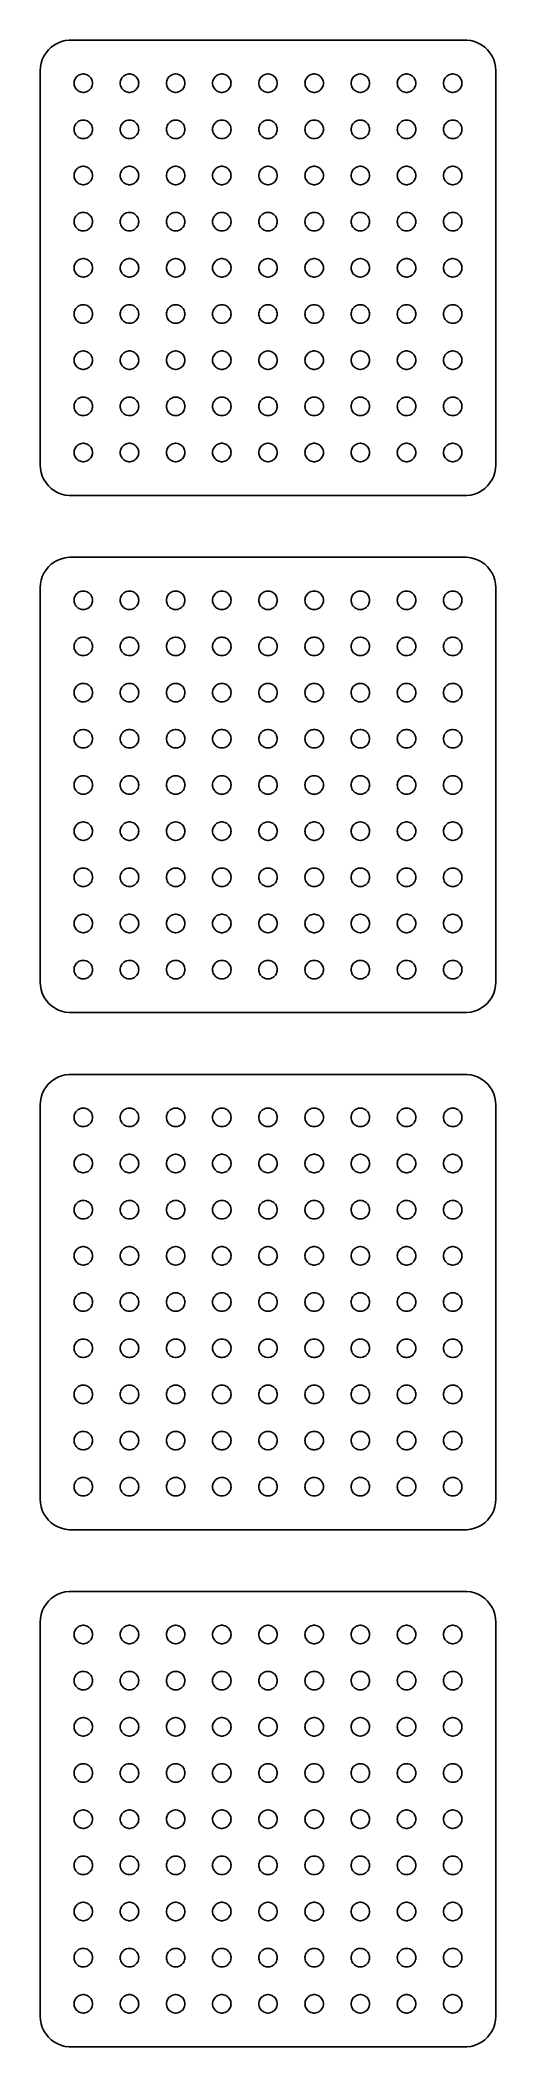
# Model space of a CAD drawing. Header units: metres. Extents: x -37 to 37, y 215 to 541.
import ezdxf

# ---------------------------------------------------------------- set-up
doc = ezdxf.new("R2010")
doc.units = ezdxf.units.M

msp = doc.modelspace()

# ---------------------------------------------------------------- linework, layer by layer
for p, q in [((-36.3815, 538.409), (-36.6489, 537.841)), ((-36.0451, 538.939), (-36.3815, 538.409)), ((-35.6448, 539.423), (-36.0451, 538.939)), ((-35.1871, 539.853), (-35.6448, 539.423)), ((-34.6791, 540.222), (-35.1871, 539.853)), ((-34.1289, 540.524), (-34.6791, 540.222)), ((-33.5451, 540.755), (-34.1289, 540.524)), ((-32.9369, 540.911), (-33.5451, 540.755)), ((-32.3139, 540.99), (-32.9369, 540.911)), ((32.3139, 540.99), (-32.3139, 540.99)), ((32.9369, 540.911), (32.3139, 540.99)), ((33.5451, 540.755), (32.9369, 540.911)), ((34.1289, 540.524), (33.5451, 540.755)), ((34.6791, 540.222), (34.1289, 540.524)), ((35.1871, 539.853), (34.6791, 540.222)), ((35.6448, 539.423), (35.1871, 539.853)), ((36.0451, 538.939), (35.6448, 539.423)), ((36.3815, 538.409), (36.0451, 538.939)), ((36.6489, 537.841), (36.3815, 538.409)), ((-36.9606, 536.627), (-37, 536)), ((-37, 536), (-37, 472)), ((-36.8429, 537.243), (-36.9606, 536.627)), ((-36.6489, 537.841), (-36.8429, 537.243)), ((-31.3947, 534.552), (-31.3145, 534.723)), ((-31.3145, 534.723), (-31.2135, 534.882)), ((-31.2135, 534.882), (-31.0934, 535.027)), ((-31.0934, 535.027), (-30.9561, 535.156)), ((-30.9561, 535.156), (-30.8037, 535.266)), ((-30.8037, 535.266), (-30.6387, 535.357)), ((-30.6387, 535.357), (-30.4635, 535.427)), ((-30.4635, 535.427), (-30.2811, 535.473)), ((-30.2811, 535.473), (-30.0942, 535.497)), ((-30.0942, 535.497), (-29.9058, 535.497)), ((-29.9058, 535.497), (-29.7189, 535.473)), ((-29.7189, 535.473), (-29.5365, 535.427)), ((-29.5365, 535.427), (-29.3613, 535.357)), ((-29.3613, 535.357), (-29.1963, 535.266)), ((-29.1963, 535.266), (-29.0439, 535.156)), ((-29.0439, 535.156), (-28.9065, 535.027)), ((-28.9065, 535.027), (-28.7865, 534.882)), ((-28.7865, 534.882), (-28.6855, 534.723)), ((-28.6855, 534.723), (-28.6053, 534.552)), ((-23.8947, 534.552), (-23.8145, 534.723)), ((-23.8145, 534.723), (-23.7135, 534.882)), ((-23.7135, 534.882), (-23.5934, 535.027)), ((-23.5934, 535.027), (-23.4561, 535.156)), ((-23.4561, 535.156), (-23.3037, 535.266)), ((-23.3037, 535.266), (-23.1387, 535.357)), ((-23.1387, 535.357), (-22.9635, 535.427)), ((-22.9635, 535.427), (-22.7811, 535.473)), ((-22.7811, 535.473), (-22.5942, 535.497)), ((-22.5942, 535.497), (-22.4058, 535.497)), ((-22.4058, 535.497), (-22.2189, 535.473)), ((-22.2189, 535.473), (-22.0365, 535.427)), ((-22.0365, 535.427), (-21.8613, 535.357)), ((-21.8613, 535.357), (-21.6963, 535.266)), ((-21.6963, 535.266), (-21.5439, 535.156)), ((-21.5439, 535.156), (-21.4065, 535.027)), ((-21.4065, 535.027), (-21.2865, 534.882)), ((-21.2865, 534.882), (-21.1855, 534.723)), ((-21.1855, 534.723), (-21.1053, 534.552)), ((-16.3947, 534.552), (-16.3145, 534.723)), ((-16.3145, 534.723), (-16.2135, 534.882)), ((-16.2135, 534.882), (-16.0934, 535.027)), ((-16.0934, 535.027), (-15.9561, 535.156)), ((-15.9561, 535.156), (-15.8037, 535.266)), ((-15.8037, 535.266), (-15.6387, 535.357)), ((-15.6387, 535.357), (-15.4635, 535.427)), ((-15.4635, 535.427), (-15.2811, 535.473)), ((-15.2811, 535.473), (-15.0942, 535.497)), ((-15.0942, 535.497), (-14.9058, 535.497)), ((-14.9058, 535.497), (-14.7189, 535.473)), ((-14.7189, 535.473), (-14.5365, 535.427)), ((-14.5365, 535.427), (-14.3613, 535.357)), ((-14.3613, 535.357), (-14.1963, 535.266)), ((-14.1963, 535.266), (-14.0439, 535.156)), ((-14.0439, 535.156), (-13.9065, 535.027)), ((-13.9065, 535.027), (-13.7865, 534.882)), ((-13.7865, 534.882), (-13.6855, 534.723)), ((-13.6855, 534.723), (-13.6053, 534.552)), ((-8.89465, 534.552), (-8.81445, 534.723)), ((-8.81445, 534.723), (-8.71352, 534.882)), ((-8.71352, 534.882), (-8.59344, 535.027)), ((-8.59344, 535.027), (-8.45613, 535.156)), ((-8.45613, 535.156), (-8.30373, 535.266)), ((-8.30373, 535.266), (-8.13866, 535.357)), ((-8.13866, 535.357), (-7.96352, 535.427)), ((-7.96352, 535.427), (-7.78107, 535.473)), ((-7.78107, 535.473), (-7.59418, 535.497)), ((-7.59418, 535.497), (-7.40581, 535.497)), ((-7.40581, 535.497), (-7.21892, 535.473)), ((-7.21892, 535.473), (-7.03647, 535.427)), ((-7.03647, 535.427), (-6.86133, 535.357)), ((-6.86133, 535.357), (-6.69626, 535.266)), ((-6.69626, 535.266), (-6.54385, 535.156)), ((-6.54385, 535.156), (-6.40654, 535.027)), ((-6.40654, 535.027), (-6.28647, 534.882)), ((-6.28647, 534.882), (-6.18553, 534.723)), ((-6.18553, 534.723), (-6.10533, 534.552)), ((-1.39465, 534.552), (-1.31445, 534.723)), ((-1.31445, 534.723), (-1.21352, 534.882)), ((-1.21352, 534.882), (-1.09344, 535.027)), ((-1.09344, 535.027), (-0.956131, 535.156)), ((-0.956131, 535.156), (-0.803726, 535.266)), ((-0.803726, 535.266), (-0.638657, 535.357)), ((-0.638657, 535.357), (-0.463516, 535.427)), ((-0.463516, 535.427), (-0.281067, 535.473)), ((-0.281067, 535.473), (-0.094177, 535.497)), ((-0.094177, 535.497), (0.094177, 535.497)), ((0.094177, 535.497), (0.281067, 535.473)), ((0.281067, 535.473), (0.463516, 535.427)), ((0.463516, 535.427), (0.638657, 535.357)), ((0.638657, 535.357), (0.803726, 535.266)), ((0.803726, 535.266), (0.956131, 535.156)), ((0.956131, 535.156), (1.09344, 535.027)), ((1.09344, 535.027), (1.21352, 534.882)), ((1.21352, 534.882), (1.31445, 534.723)), ((1.31445, 534.723), (1.39465, 534.552)), ((6.10533, 534.552), (6.18553, 534.723)), ((6.18553, 534.723), (6.28647, 534.882)), ((6.28647, 534.882), (6.40654, 535.027)), ((6.40654, 535.027), (6.54385, 535.156)), ((6.54385, 535.156), (6.69626, 535.266)), ((6.69626, 535.266), (6.86133, 535.357)), ((6.86133, 535.357), (7.03647, 535.427)), ((7.03647, 535.427), (7.21892, 535.473)), ((7.21892, 535.473), (7.40581, 535.497)), ((7.40581, 535.497), (7.59418, 535.497)), ((7.59418, 535.497), (7.78107, 535.473)), ((7.78107, 535.473), (7.96352, 535.427)), ((7.96352, 535.427), (8.13866, 535.357)), ((8.13866, 535.357), (8.30373, 535.266)), ((8.30373, 535.266), (8.45613, 535.156)), ((8.45613, 535.156), (8.59344, 535.027)), ((8.59344, 535.027), (8.71352, 534.882)), ((8.71352, 534.882), (8.81445, 534.723)), ((8.81445, 534.723), (8.89465, 534.552)), ((13.6053, 534.552), (13.6855, 534.723)), ((13.6855, 534.723), (13.7865, 534.882)), ((13.7865, 534.882), (13.9065, 535.027)), ((13.9065, 535.027), (14.0439, 535.156)), ((14.0439, 535.156), (14.1963, 535.266)), ((14.1963, 535.266), (14.3613, 535.357)), ((14.3613, 535.357), (14.5365, 535.427)), ((14.5365, 535.427), (14.7189, 535.473)), ((14.7189, 535.473), (14.9058, 535.497)), ((14.9058, 535.497), (15.0942, 535.497)), ((15.0942, 535.497), (15.2811, 535.473)), ((15.2811, 535.473), (15.4635, 535.427)), ((15.4635, 535.427), (15.6387, 535.357)), ((15.6387, 535.357), (15.8037, 535.266)), ((15.8037, 535.266), (15.9561, 535.156)), ((15.9561, 535.156), (16.0934, 535.027)), ((16.0934, 535.027), (16.2135, 534.882)), ((16.2135, 534.882), (16.3145, 534.723)), ((16.3145, 534.723), (16.3947, 534.552)), ((21.1053, 534.552), (21.1855, 534.723)), ((21.1855, 534.723), (21.2865, 534.882)), ((21.2865, 534.882), (21.4065, 535.027)), ((21.4065, 535.027), (21.5439, 535.156)), ((21.5439, 535.156), (21.6963, 535.266)), ((21.6963, 535.266), (21.8613, 535.357)), ((21.8613, 535.357), (22.0365, 535.427)), ((22.0365, 535.427), (22.2189, 535.473)), ((22.2189, 535.473), (22.4058, 535.497)), ((22.4058, 535.497), (22.5942, 535.497)), ((22.5942, 535.497), (22.7811, 535.473)), ((22.7811, 535.473), (22.9635, 535.427)), ((22.9635, 535.427), (23.1387, 535.357)), ((23.1387, 535.357), (23.3037, 535.266)), ((23.3037, 535.266), (23.4561, 535.156)), ((23.4561, 535.156), (23.5934, 535.027)), ((23.5934, 535.027), (23.7135, 534.882)), ((23.7135, 534.882), (23.8145, 534.723)), ((23.8145, 534.723), (23.8947, 534.552)), ((28.6053, 534.552), (28.6855, 534.723)), ((28.6855, 534.723), (28.7865, 534.882)), ((28.7865, 534.882), (28.9065, 535.027)), ((28.9065, 535.027), (29.0439, 535.156)), ((29.0439, 535.156), (29.1963, 535.266)), ((29.1963, 535.266), (29.3613, 535.357)), ((29.3613, 535.357), (29.5365, 535.427)), ((29.5365, 535.427), (29.7189, 535.473)), ((29.7189, 535.473), (29.9058, 535.497)), ((29.9058, 535.497), (30.0942, 535.497)), ((30.0942, 535.497), (30.2811, 535.473)), ((30.2811, 535.473), (30.4635, 535.427)), ((30.4635, 535.427), (30.6387, 535.357)), ((30.6387, 535.357), (30.8037, 535.266)), ((30.8037, 535.266), (30.9561, 535.156)), ((30.9561, 535.156), (31.0934, 535.027)), ((31.0934, 535.027), (31.2135, 534.882)), ((31.2135, 534.882), (31.3145, 534.723)), ((31.3145, 534.723), (31.3947, 534.552)), ((36.8429, 537.243), (36.6489, 537.841)), ((36.9606, 536.627), (36.8429, 537.243)), ((37, 536), (36.9606, 536.627)), ((37, 472), (37, 536)), ((-31.5, 534), (-31.4882, 534.188)), ((-31.4882, 533.812), (-31.5, 534)), ((-31.4882, 534.188), (-31.4529, 534.373)), ((-31.4529, 533.627), (-31.4882, 533.812)), ((-31.4529, 534.373), (-31.3947, 534.552)), ((-31.3947, 533.448), (-31.4529, 533.627)), ((-31.3145, 533.277), (-31.3947, 533.448)), ((-31.2135, 533.118), (-31.3145, 533.277)), ((-31.0934, 532.973), (-31.2135, 533.118)), ((-30.9561, 532.844), (-31.0934, 532.973)), ((-30.8037, 532.734), (-30.9561, 532.844)), ((-30.6387, 532.643), (-30.8037, 532.734)), ((-30.4635, 532.573), (-30.6387, 532.643)), ((-30.2811, 532.527), (-30.4635, 532.573)), ((-30.0942, 532.503), (-30.2811, 532.527)), ((-29.9058, 532.503), (-30.0942, 532.503)), ((-29.7189, 532.527), (-29.9058, 532.503)), ((-29.5365, 532.573), (-29.7189, 532.527)), ((-29.3613, 532.643), (-29.5365, 532.573)), ((-29.1963, 532.734), (-29.3613, 532.643)), ((-29.0439, 532.844), (-29.1963, 532.734)), ((-28.9065, 532.973), (-29.0439, 532.844)), ((-28.7865, 533.118), (-28.9065, 532.973)), ((-28.6855, 533.277), (-28.7865, 533.118)), ((-28.6053, 533.448), (-28.6855, 533.277)), ((-28.6053, 534.552), (-28.5471, 534.373)), ((-28.5471, 533.627), (-28.6053, 533.448)), ((-28.5471, 534.373), (-28.5118, 534.188)), ((-28.5118, 533.812), (-28.5471, 533.627)), ((-28.5118, 534.188), (-28.5, 534)), ((-28.5, 534), (-28.5118, 533.812)), ((-24, 534), (-23.9882, 534.188)), ((-23.9882, 533.812), (-24, 534)), ((-23.9882, 534.188), (-23.9529, 534.373)), ((-23.9529, 533.627), (-23.9882, 533.812)), ((-23.9529, 534.373), (-23.8947, 534.552)), ((-23.8947, 533.448), (-23.9529, 533.627)), ((-23.8145, 533.277), (-23.8947, 533.448)), ((-23.7135, 533.118), (-23.8145, 533.277)), ((-23.5934, 532.973), (-23.7135, 533.118)), ((-23.4561, 532.844), (-23.5934, 532.973)), ((-23.3037, 532.734), (-23.4561, 532.844)), ((-23.1387, 532.643), (-23.3037, 532.734)), ((-22.9635, 532.573), (-23.1387, 532.643)), ((-22.7811, 532.527), (-22.9635, 532.573)), ((-22.5942, 532.503), (-22.7811, 532.527)), ((-22.4058, 532.503), (-22.5942, 532.503)), ((-22.2189, 532.527), (-22.4058, 532.503)), ((-22.0365, 532.573), (-22.2189, 532.527)), ((-21.8613, 532.643), (-22.0365, 532.573)), ((-21.6963, 532.734), (-21.8613, 532.643)), ((-21.5439, 532.844), (-21.6963, 532.734)), ((-21.4065, 532.973), (-21.5439, 532.844)), ((-21.2865, 533.118), (-21.4065, 532.973)), ((-21.1855, 533.277), (-21.2865, 533.118)), ((-21.1053, 533.448), (-21.1855, 533.277)), ((-21.1053, 534.552), (-21.0471, 534.373)), ((-21.0471, 533.627), (-21.1053, 533.448)), ((-21.0471, 534.373), (-21.0118, 534.188)), ((-21.0118, 533.812), (-21.0471, 533.627)), ((-21.0118, 534.188), (-21, 534)), ((-21, 534), (-21.0118, 533.812)), ((-16.5, 534), (-16.4882, 534.188)), ((-16.4882, 533.812), (-16.5, 534)), ((-16.4882, 534.188), (-16.4529, 534.373)), ((-16.4529, 533.627), (-16.4882, 533.812)), ((-16.4529, 534.373), (-16.3947, 534.552)), ((-16.3947, 533.448), (-16.4529, 533.627)), ((-16.3145, 533.277), (-16.3947, 533.448)), ((-16.2135, 533.118), (-16.3145, 533.277)), ((-16.0934, 532.973), (-16.2135, 533.118)), ((-15.9561, 532.844), (-16.0934, 532.973)), ((-15.8037, 532.734), (-15.9561, 532.844)), ((-15.6387, 532.643), (-15.8037, 532.734)), ((-15.4635, 532.573), (-15.6387, 532.643)), ((-15.2811, 532.527), (-15.4635, 532.573)), ((-15.0942, 532.503), (-15.2811, 532.527)), ((-14.9058, 532.503), (-15.0942, 532.503)), ((-14.7189, 532.527), (-14.9058, 532.503)), ((-14.5365, 532.573), (-14.7189, 532.527)), ((-14.3613, 532.643), (-14.5365, 532.573)), ((-14.1963, 532.734), (-14.3613, 532.643)), ((-14.0439, 532.844), (-14.1963, 532.734)), ((-13.9065, 532.973), (-14.0439, 532.844)), ((-13.7865, 533.118), (-13.9065, 532.973)), ((-13.6855, 533.277), (-13.7865, 533.118)), ((-13.6053, 533.448), (-13.6855, 533.277)), ((-13.6053, 534.552), (-13.5471, 534.373)), ((-13.5471, 533.627), (-13.6053, 533.448)), ((-13.5471, 534.373), (-13.5118, 534.188)), ((-13.5118, 533.812), (-13.5471, 533.627)), ((-13.5118, 534.188), (-13.5, 534)), ((-13.5, 534), (-13.5118, 533.812)), ((-9, 534), (-8.98816, 534.188)), ((-8.98816, 533.812), (-9, 534)), ((-8.98816, 534.188), (-8.95287, 534.373)), ((-8.95287, 533.627), (-8.98816, 533.812)), ((-8.95287, 534.373), (-8.89465, 534.552)), ((-8.89465, 533.448), (-8.95287, 533.627)), ((-8.81445, 533.277), (-8.89465, 533.448)), ((-8.71352, 533.118), (-8.81445, 533.277)), ((-8.59344, 532.973), (-8.71352, 533.118)), ((-8.45613, 532.844), (-8.59344, 532.973)), ((-8.30373, 532.734), (-8.45613, 532.844)), ((-8.13866, 532.643), (-8.30373, 532.734)), ((-7.96352, 532.573), (-8.13866, 532.643)), ((-7.78107, 532.527), (-7.96352, 532.573)), ((-7.59418, 532.503), (-7.78107, 532.527)), ((-7.40581, 532.503), (-7.59418, 532.503)), ((-7.21892, 532.527), (-7.40581, 532.503)), ((-7.03647, 532.573), (-7.21892, 532.527)), ((-6.86133, 532.643), (-7.03647, 532.573)), ((-6.69626, 532.734), (-6.86133, 532.643)), ((-6.54385, 532.844), (-6.69626, 532.734)), ((-6.40654, 532.973), (-6.54385, 532.844)), ((-6.28647, 533.118), (-6.40654, 532.973)), ((-6.18553, 533.277), (-6.28647, 533.118)), ((-6.10533, 533.448), (-6.18553, 533.277)), ((-6.10533, 534.552), (-6.04712, 534.373)), ((-6.04712, 533.627), (-6.10533, 533.448)), ((-6.04712, 534.373), (-6.01183, 534.188)), ((-6.01183, 533.812), (-6.04712, 533.627)), ((-6.01183, 534.188), (-6, 534)), ((-6, 534), (-6.01183, 533.812)), ((-1.5, 534), (-1.48816, 534.188)), ((-1.48816, 533.812), (-1.5, 534)), ((-1.48816, 534.188), (-1.45287, 534.373)), ((-1.45287, 533.627), (-1.48816, 533.812)), ((-1.45287, 534.373), (-1.39465, 534.552)), ((-1.39465, 533.448), (-1.45287, 533.627)), ((-1.31445, 533.277), (-1.39465, 533.448)), ((-1.21352, 533.118), (-1.31445, 533.277)), ((-1.09344, 532.973), (-1.21352, 533.118)), ((-0.956131, 532.844), (-1.09344, 532.973)), ((-0.803726, 532.734), (-0.956131, 532.844)), ((-0.638657, 532.643), (-0.803726, 532.734)), ((-0.463516, 532.573), (-0.638657, 532.643)), ((-0.281067, 532.527), (-0.463516, 532.573)), ((-0.094177, 532.503), (-0.281067, 532.527)), ((0.094177, 532.503), (-0.094177, 532.503)), ((0.281067, 532.527), (0.094177, 532.503)), ((0.463516, 532.573), (0.281067, 532.527)), ((0.638657, 532.643), (0.463516, 532.573)), ((0.803726, 532.734), (0.638657, 532.643)), ((0.956131, 532.844), (0.803726, 532.734)), ((1.09344, 532.973), (0.956131, 532.844)), ((1.21352, 533.118), (1.09344, 532.973)), ((1.31445, 533.277), (1.21352, 533.118)), ((1.39465, 533.448), (1.31445, 533.277)), ((1.39465, 534.552), (1.45287, 534.373)), ((1.45287, 533.627), (1.39465, 533.448)), ((1.45287, 534.373), (1.48816, 534.188)), ((1.48816, 533.812), (1.45287, 533.627)), ((1.48816, 534.188), (1.5, 534)), ((1.5, 534), (1.48816, 533.812)), ((6, 534), (6.01183, 534.188)), ((6.01183, 533.812), (6, 534)), ((6.01183, 534.188), (6.04712, 534.373)), ((6.04712, 533.627), (6.01183, 533.812)), ((6.04712, 534.373), (6.10533, 534.552)), ((6.10533, 533.448), (6.04712, 533.627)), ((6.18553, 533.277), (6.10533, 533.448)), ((6.28647, 533.118), (6.18553, 533.277)), ((6.40654, 532.973), (6.28647, 533.118)), ((6.54385, 532.844), (6.40654, 532.973)), ((6.69626, 532.734), (6.54385, 532.844)), ((6.86133, 532.643), (6.69626, 532.734)), ((7.03647, 532.573), (6.86133, 532.643)), ((7.21892, 532.527), (7.03647, 532.573)), ((7.40581, 532.503), (7.21892, 532.527)), ((7.59418, 532.503), (7.40581, 532.503)), ((7.78107, 532.527), (7.59418, 532.503)), ((7.96352, 532.573), (7.78107, 532.527)), ((8.13866, 532.643), (7.96352, 532.573)), ((8.30373, 532.734), (8.13866, 532.643)), ((8.45613, 532.844), (8.30373, 532.734)), ((8.59344, 532.973), (8.45613, 532.844)), ((8.71352, 533.118), (8.59344, 532.973)), ((8.81445, 533.277), (8.71352, 533.118)), ((8.89465, 533.448), (8.81445, 533.277)), ((8.89465, 534.552), (8.95287, 534.373)), ((8.95287, 533.627), (8.89465, 533.448)), ((8.95287, 534.373), (8.98816, 534.188)), ((8.98816, 533.812), (8.95287, 533.627)), ((8.98816, 534.188), (9, 534)), ((9, 534), (8.98816, 533.812)), ((13.5, 534), (13.5118, 534.188)), ((13.5118, 533.812), (13.5, 534)), ((13.5118, 534.188), (13.5471, 534.373)), ((13.5471, 533.627), (13.5118, 533.812)), ((13.5471, 534.373), (13.6053, 534.552)), ((13.6053, 533.448), (13.5471, 533.627)), ((13.6855, 533.277), (13.6053, 533.448)), ((13.7865, 533.118), (13.6855, 533.277)), ((13.9065, 532.973), (13.7865, 533.118)), ((14.0439, 532.844), (13.9065, 532.973)), ((14.1963, 532.734), (14.0439, 532.844)), ((14.3613, 532.643), (14.1963, 532.734)), ((14.5365, 532.573), (14.3613, 532.643)), ((14.7189, 532.527), (14.5365, 532.573)), ((14.9058, 532.503), (14.7189, 532.527)), ((15.0942, 532.503), (14.9058, 532.503)), ((15.2811, 532.527), (15.0942, 532.503)), ((15.4635, 532.573), (15.2811, 532.527)), ((15.6387, 532.643), (15.4635, 532.573)), ((15.8037, 532.734), (15.6387, 532.643)), ((15.9561, 532.844), (15.8037, 532.734)), ((16.0934, 532.973), (15.9561, 532.844)), ((16.2135, 533.118), (16.0934, 532.973)), ((16.3145, 533.277), (16.2135, 533.118)), ((16.3947, 533.448), (16.3145, 533.277)), ((16.3947, 534.552), (16.4529, 534.373)), ((16.4529, 533.627), (16.3947, 533.448)), ((16.4529, 534.373), (16.4882, 534.188)), ((16.4882, 533.812), (16.4529, 533.627)), ((16.4882, 534.188), (16.5, 534)), ((16.5, 534), (16.4882, 533.812)), ((21, 534), (21.0118, 534.188)), ((21.0118, 533.812), (21, 534)), ((21.0118, 534.188), (21.0471, 534.373)), ((21.0471, 533.627), (21.0118, 533.812)), ((21.0471, 534.373), (21.1053, 534.552)), ((21.1053, 533.448), (21.0471, 533.627)), ((21.1855, 533.277), (21.1053, 533.448)), ((21.2865, 533.118), (21.1855, 533.277)), ((21.4065, 532.973), (21.2865, 533.118)), ((21.5439, 532.844), (21.4065, 532.973)), ((21.6963, 532.734), (21.5439, 532.844)), ((21.8613, 532.643), (21.6963, 532.734)), ((22.0365, 532.573), (21.8613, 532.643)), ((22.2189, 532.527), (22.0365, 532.573)), ((22.4058, 532.503), (22.2189, 532.527)), ((22.5942, 532.503), (22.4058, 532.503)), ((22.7811, 532.527), (22.5942, 532.503)), ((22.9635, 532.573), (22.7811, 532.527)), ((23.1387, 532.643), (22.9635, 532.573)), ((23.3037, 532.734), (23.1387, 532.643)), ((23.4561, 532.844), (23.3037, 532.734)), ((23.5934, 532.973), (23.4561, 532.844)), ((23.7135, 533.118), (23.5934, 532.973)), ((23.8145, 533.277), (23.7135, 533.118)), ((23.8947, 533.448), (23.8145, 533.277)), ((23.8947, 534.552), (23.9529, 534.373)), ((23.9529, 533.627), (23.8947, 533.448)), ((23.9529, 534.373), (23.9882, 534.188)), ((23.9882, 533.812), (23.9529, 533.627)), ((23.9882, 534.188), (24, 534)), ((24, 534), (23.9882, 533.812)), ((28.5, 534), (28.5118, 534.188)), ((28.5118, 533.812), (28.5, 534)), ((28.5118, 534.188), (28.5471, 534.373)), ((28.5471, 533.627), (28.5118, 533.812)), ((28.5471, 534.373), (28.6053, 534.552)), ((28.6053, 533.448), (28.5471, 533.627)), ((28.6855, 533.277), (28.6053, 533.448)), ((28.7865, 533.118), (28.6855, 533.277)), ((28.9065, 532.973), (28.7865, 533.118)), ((29.0439, 532.844), (28.9065, 532.973)), ((29.1963, 532.734), (29.0439, 532.844)), ((29.3613, 532.643), (29.1963, 532.734)), ((29.5365, 532.573), (29.3613, 532.643)), ((29.7189, 532.527), (29.5365, 532.573)), ((29.9058, 532.503), (29.7189, 532.527)), ((30.0942, 532.503), (29.9058, 532.503)), ((30.2811, 532.527), (30.0942, 532.503)), ((30.4635, 532.573), (30.2811, 532.527)), ((30.6387, 532.643), (30.4635, 532.573)), ((30.8037, 532.734), (30.6387, 532.643)), ((30.9561, 532.844), (30.8037, 532.734)), ((31.0934, 532.973), (30.9561, 532.844)), ((31.2135, 533.118), (31.0934, 532.973)), ((31.3145, 533.277), (31.2135, 533.118)), ((31.3947, 533.448), (31.3145, 533.277)), ((31.3947, 534.552), (31.4529, 534.373)), ((31.4529, 533.627), (31.3947, 533.448)), ((31.4529, 534.373), (31.4882, 534.188)), ((31.4882, 533.812), (31.4529, 533.627)), ((31.4882, 534.188), (31.5, 534)), ((31.5, 534), (31.4882, 533.812)), ((-31.5, 526.5), (-31.4882, 526.688)), ((-31.4882, 526.312), (-31.5, 526.5)), ((-31.4882, 526.688), (-31.4529, 526.873)), ((-31.4529, 526.127), (-31.4882, 526.312)), ((-31.4529, 526.873), (-31.3947, 527.052)), ((-31.3947, 525.948), (-31.4529, 526.127)), ((-31.3947, 527.052), (-31.3145, 527.223)), ((-31.3145, 525.777), (-31.3947, 525.948)), ((-31.3145, 527.223), (-31.2135, 527.382)), ((-31.2135, 525.618), (-31.3145, 525.777)), ((-31.2135, 527.382), (-31.0934, 527.527)), ((-31.0934, 525.473), (-31.2135, 525.618)), ((-31.0934, 527.527), (-30.9561, 527.656)), ((-30.9561, 525.344), (-31.0934, 525.473)), ((-30.9561, 527.656), (-30.8037, 527.766)), ((-30.8037, 525.234), (-30.9561, 525.344)), ((-30.8037, 527.766), (-30.6387, 527.857)), ((-30.6387, 525.143), (-30.8037, 525.234)), ((-30.6387, 527.857), (-30.4635, 527.927)), ((-30.4635, 525.073), (-30.6387, 525.143)), ((-30.4635, 527.927), (-30.2811, 527.973)), ((-30.2811, 525.027), (-30.4635, 525.073)), ((-30.2811, 527.973), (-30.0942, 527.997)), ((-30.0942, 525.003), (-30.2811, 525.027)), ((-30.0942, 527.997), (-29.9058, 527.997)), ((-29.9058, 525.003), (-30.0942, 525.003)), ((-29.9058, 527.997), (-29.7189, 527.973)), ((-29.7189, 525.027), (-29.9058, 525.003)), ((-29.7189, 527.973), (-29.5365, 527.927)), ((-29.5365, 525.073), (-29.7189, 525.027)), ((-29.5365, 527.927), (-29.3613, 527.857)), ((-29.3613, 525.143), (-29.5365, 525.073)), ((-29.3613, 527.857), (-29.1963, 527.766)), ((-29.1963, 525.234), (-29.3613, 525.143)), ((-29.1963, 527.766), (-29.0439, 527.656)), ((-29.0439, 525.344), (-29.1963, 525.234)), ((-29.0439, 527.656), (-28.9065, 527.527)), ((-28.9065, 525.473), (-29.0439, 525.344)), ((-28.9065, 527.527), (-28.7865, 527.382)), ((-28.7865, 525.618), (-28.9065, 525.473)), ((-28.7865, 527.382), (-28.6855, 527.223)), ((-28.6855, 525.777), (-28.7865, 525.618)), ((-28.6855, 527.223), (-28.6053, 527.052)), ((-28.6053, 525.948), (-28.6855, 525.777)), ((-28.6053, 527.052), (-28.5471, 526.873)), ((-28.5471, 526.127), (-28.6053, 525.948)), ((-28.5471, 526.873), (-28.5118, 526.688)), ((-28.5118, 526.312), (-28.5471, 526.127)), ((-28.5118, 526.688), (-28.5, 526.5)), ((-28.5, 526.5), (-28.5118, 526.312)), ((-24, 526.5), (-23.9882, 526.688)), ((-23.9882, 526.312), (-24, 526.5)), ((-23.9882, 526.688), (-23.9529, 526.873)), ((-23.9529, 526.127), (-23.9882, 526.312)), ((-23.9529, 526.873), (-23.8947, 527.052)), ((-23.8947, 525.948), (-23.9529, 526.127)), ((-23.8947, 527.052), (-23.8145, 527.223)), ((-23.8145, 525.777), (-23.8947, 525.948)), ((-23.8145, 527.223), (-23.7135, 527.382)), ((-23.7135, 525.618), (-23.8145, 525.777)), ((-23.7135, 527.382), (-23.5934, 527.527)), ((-23.5934, 525.473), (-23.7135, 525.618)), ((-23.5934, 527.527), (-23.4561, 527.656)), ((-23.4561, 525.344), (-23.5934, 525.473)), ((-23.4561, 527.656), (-23.3037, 527.766)), ((-23.3037, 525.234), (-23.4561, 525.344)), ((-23.3037, 527.766), (-23.1387, 527.857)), ((-23.1387, 525.143), (-23.3037, 525.234)), ((-23.1387, 527.857), (-22.9635, 527.927)), ((-22.9635, 525.073), (-23.1387, 525.143)), ((-22.9635, 527.927), (-22.7811, 527.973)), ((-22.7811, 525.027), (-22.9635, 525.073)), ((-22.7811, 527.973), (-22.5942, 527.997)), ((-22.5942, 525.003), (-22.7811, 525.027)), ((-22.5942, 527.997), (-22.4058, 527.997)), ((-22.4058, 525.003), (-22.5942, 525.003)), ((-22.4058, 527.997), (-22.2189, 527.973)), ((-22.2189, 525.027), (-22.4058, 525.003)), ((-22.2189, 527.973), (-22.0365, 527.927)), ((-22.0365, 525.073), (-22.2189, 525.027)), ((-22.0365, 527.927), (-21.8613, 527.857)), ((-21.8613, 525.143), (-22.0365, 525.073)), ((-21.8613, 527.857), (-21.6963, 527.766)), ((-21.6963, 525.234), (-21.8613, 525.143)), ((-21.6963, 527.766), (-21.5439, 527.656)), ((-21.5439, 525.344), (-21.6963, 525.234)), ((-21.5439, 527.656), (-21.4065, 527.527)), ((-21.4065, 525.473), (-21.5439, 525.344)), ((-21.4065, 527.527), (-21.2865, 527.382)), ((-21.2865, 525.618), (-21.4065, 525.473)), ((-21.2865, 527.382), (-21.1855, 527.223)), ((-21.1855, 525.777), (-21.2865, 525.618)), ((-21.1855, 527.223), (-21.1053, 527.052)), ((-21.1053, 525.948), (-21.1855, 525.777)), ((-21.1053, 527.052), (-21.0471, 526.873)), ((-21.0471, 526.127), (-21.1053, 525.948)), ((-21.0471, 526.873), (-21.0118, 526.688)), ((-21.0118, 526.312), (-21.0471, 526.127)), ((-21.0118, 526.688), (-21, 526.5)), ((-21, 526.5), (-21.0118, 526.312)), ((-16.5, 526.5), (-16.4882, 526.688)), ((-16.4882, 526.312), (-16.5, 526.5)), ((-16.4882, 526.688), (-16.4529, 526.873)), ((-16.4529, 526.127), (-16.4882, 526.312)), ((-16.4529, 526.873), (-16.3947, 527.052)), ((-16.3947, 525.948), (-16.4529, 526.127)), ((-16.3947, 527.052), (-16.3145, 527.223)), ((-16.3145, 525.777), (-16.3947, 525.948)), ((-16.3145, 527.223), (-16.2135, 527.382)), ((-16.2135, 525.618), (-16.3145, 525.777)), ((-16.2135, 527.382), (-16.0934, 527.527)), ((-16.0934, 525.473), (-16.2135, 525.618)), ((-16.0934, 527.527), (-15.9561, 527.656)), ((-15.9561, 525.344), (-16.0934, 525.473)), ((-15.9561, 527.656), (-15.8037, 527.766)), ((-15.8037, 525.234), (-15.9561, 525.344)), ((-15.8037, 527.766), (-15.6387, 527.857)), ((-15.6387, 525.143), (-15.8037, 525.234)), ((-15.6387, 527.857), (-15.4635, 527.927)), ((-15.4635, 525.073), (-15.6387, 525.143)), ((-15.4635, 527.927), (-15.2811, 527.973)), ((-15.2811, 525.027), (-15.4635, 525.073)), ((-15.2811, 527.973), (-15.0942, 527.997)), ((-15.0942, 525.003), (-15.2811, 525.027)), ((-15.0942, 527.997), (-14.9058, 527.997)), ((-14.9058, 525.003), (-15.0942, 525.003)), ((-14.9058, 527.997), (-14.7189, 527.973)), ((-14.7189, 525.027), (-14.9058, 525.003)), ((-14.7189, 527.973), (-14.5365, 527.927)), ((-14.5365, 525.073), (-14.7189, 525.027)), ((-14.5365, 527.927), (-14.3613, 527.857)), ((-14.3613, 525.143), (-14.5365, 525.073)), ((-14.3613, 527.857), (-14.1963, 527.766)), ((-14.1963, 525.234), (-14.3613, 525.143)), ((-14.1963, 527.766), (-14.0439, 527.656)), ((-14.0439, 525.344), (-14.1963, 525.234)), ((-14.0439, 527.656), (-13.9065, 527.527)), ((-13.9065, 525.473), (-14.0439, 525.344)), ((-13.9065, 527.527), (-13.7865, 527.382)), ((-13.7865, 525.618), (-13.9065, 525.473)), ((-13.7865, 527.382), (-13.6855, 527.223)), ((-13.6855, 525.777), (-13.7865, 525.618)), ((-13.6855, 527.223), (-13.6053, 527.052)), ((-13.6053, 525.948), (-13.6855, 525.777)), ((-13.6053, 527.052), (-13.5471, 526.873)), ((-13.5471, 526.127), (-13.6053, 525.948)), ((-13.5471, 526.873), (-13.5118, 526.688)), ((-13.5118, 526.312), (-13.5471, 526.127)), ((-13.5118, 526.688), (-13.5, 526.5)), ((-13.5, 526.5), (-13.5118, 526.312)), ((-9, 526.5), (-8.98816, 526.688)), ((-8.98816, 526.312), (-9, 526.5)), ((-8.98816, 526.688), (-8.95287, 526.873)), ((-8.95287, 526.127), (-8.98816, 526.312)), ((-8.95287, 526.873), (-8.89465, 527.052)), ((-8.89465, 525.948), (-8.95287, 526.127)), ((-8.89465, 527.052), (-8.81445, 527.223)), ((-8.81445, 525.777), (-8.89465, 525.948)), ((-8.81445, 527.223), (-8.71352, 527.382)), ((-8.71352, 525.618), (-8.81445, 525.777)), ((-8.71352, 527.382), (-8.59344, 527.527)), ((-8.59344, 525.473), (-8.71352, 525.618)), ((-8.59344, 527.527), (-8.45613, 527.656)), ((-8.45613, 525.344), (-8.59344, 525.473)), ((-8.45613, 527.656), (-8.30373, 527.766)), ((-8.30373, 525.234), (-8.45613, 525.344)), ((-8.30373, 527.766), (-8.13866, 527.857)), ((-8.13866, 525.143), (-8.30373, 525.234)), ((-8.13866, 527.857), (-7.96352, 527.927)), ((-7.96352, 525.073), (-8.13866, 525.143)), ((-7.96352, 527.927), (-7.78107, 527.973)), ((-7.78107, 525.027), (-7.96352, 525.073)), ((-7.78107, 527.973), (-7.59418, 527.997)), ((-7.59418, 525.003), (-7.78107, 525.027)), ((-7.59418, 527.997), (-7.40581, 527.997)), ((-7.40581, 525.003), (-7.59418, 525.003)), ((-7.40581, 527.997), (-7.21892, 527.973)), ((-7.21892, 525.027), (-7.40581, 525.003)), ((-7.21892, 527.973), (-7.03647, 527.927)), ((-7.03647, 525.073), (-7.21892, 525.027)), ((-7.03647, 527.927), (-6.86133, 527.857)), ((-6.86133, 525.143), (-7.03647, 525.073)), ((-6.86133, 527.857), (-6.69626, 527.766)), ((-6.69626, 525.234), (-6.86133, 525.143)), ((-6.69626, 527.766), (-6.54385, 527.656)), ((-6.54385, 525.344), (-6.69626, 525.234)), ((-6.54385, 527.656), (-6.40654, 527.527)), ((-6.40654, 525.473), (-6.54385, 525.344)), ((-6.40654, 527.527), (-6.28647, 527.382)), ((-6.28647, 525.618), (-6.40654, 525.473)), ((-6.28647, 527.382), (-6.18553, 527.223)), ((-6.18553, 525.777), (-6.28647, 525.618)), ((-6.18553, 527.223), (-6.10533, 527.052)), ((-6.10533, 525.948), (-6.18553, 525.777)), ((-6.10533, 527.052), (-6.04712, 526.873)), ((-6.04712, 526.127), (-6.10533, 525.948)), ((-6.04712, 526.873), (-6.01183, 526.688)), ((-6.01183, 526.312), (-6.04712, 526.127)), ((-6.01183, 526.688), (-6, 526.5)), ((-6, 526.5), (-6.01183, 526.312)), ((-1.5, 526.5), (-1.48816, 526.688)), ((-1.48816, 526.312), (-1.5, 526.5)), ((-1.48816, 526.688), (-1.45287, 526.873)), ((-1.45287, 526.127), (-1.48816, 526.312)), ((-1.45287, 526.873), (-1.39465, 527.052)), ((-1.39465, 525.948), (-1.45287, 526.127)), ((-1.39465, 527.052), (-1.31445, 527.223)), ((-1.31445, 525.777), (-1.39465, 525.948)), ((-1.31445, 527.223), (-1.21352, 527.382)), ((-1.21352, 525.618), (-1.31445, 525.777)), ((-1.21352, 527.382), (-1.09344, 527.527)), ((-1.09344, 525.473), (-1.21352, 525.618)), ((-1.09344, 527.527), (-0.956131, 527.656)), ((-0.956131, 525.344), (-1.09344, 525.473)), ((-0.956131, 527.656), (-0.803726, 527.766)), ((-0.803726, 525.234), (-0.956131, 525.344)), ((-0.803726, 527.766), (-0.638657, 527.857)), ((-0.638657, 525.143), (-0.803726, 525.234)), ((-0.638657, 527.857), (-0.463516, 527.927)), ((-0.463516, 525.073), (-0.638657, 525.143)), ((-0.463516, 527.927), (-0.281067, 527.973)), ((-0.281067, 525.027), (-0.463516, 525.073)), ((-0.281067, 527.973), (-0.094177, 527.997)), ((-0.094177, 525.003), (-0.281067, 525.027)), ((-0.094177, 527.997), (0.094177, 527.997)), ((0.094177, 525.003), (-0.094177, 525.003)), ((0.094177, 527.997), (0.281067, 527.973)), ((0.281067, 525.027), (0.094177, 525.003)), ((0.281067, 527.973), (0.463516, 527.927)), ((0.463516, 525.073), (0.281067, 525.027)), ((0.463516, 527.927), (0.638657, 527.857)), ((0.638657, 525.143), (0.463516, 525.073)), ((0.638657, 527.857), (0.803726, 527.766)), ((0.803726, 525.234), (0.638657, 525.143)), ((0.803726, 527.766), (0.956131, 527.656)), ((0.956131, 525.344), (0.803726, 525.234)), ((0.956131, 527.656), (1.09344, 527.527)), ((1.09344, 525.473), (0.956131, 525.344)), ((1.09344, 527.527), (1.21352, 527.382)), ((1.21352, 525.618), (1.09344, 525.473)), ((1.21352, 527.382), (1.31445, 527.223)), ((1.31445, 525.777), (1.21352, 525.618)), ((1.31445, 527.223), (1.39465, 527.052)), ((1.39465, 525.948), (1.31445, 525.777)), ((1.39465, 527.052), (1.45287, 526.873)), ((1.45287, 526.127), (1.39465, 525.948)), ((1.45287, 526.873), (1.48816, 526.688)), ((1.48816, 526.312), (1.45287, 526.127)), ((1.48816, 526.688), (1.5, 526.5)), ((1.5, 526.5), (1.48816, 526.312)), ((6, 526.5), (6.01183, 526.688)), ((6.01183, 526.312), (6, 526.5)), ((6.01183, 526.688), (6.04712, 526.873)), ((6.04712, 526.127), (6.01183, 526.312)), ((6.04712, 526.873), (6.10533, 527.052)), ((6.10533, 525.948), (6.04712, 526.127)), ((6.10533, 527.052), (6.18553, 527.223)), ((6.18553, 525.777), (6.10533, 525.948)), ((6.18553, 527.223), (6.28647, 527.382)), ((6.28647, 525.618), (6.18553, 525.777)), ((6.28647, 527.382), (6.40654, 527.527)), ((6.40654, 525.473), (6.28647, 525.618)), ((6.40654, 527.527), (6.54385, 527.656)), ((6.54385, 525.344), (6.40654, 525.473)), ((6.54385, 527.656), (6.69626, 527.766)), ((6.69626, 525.234), (6.54385, 525.344)), ((6.69626, 527.766), (6.86133, 527.857)), ((6.86133, 525.143), (6.69626, 525.234)), ((6.86133, 527.857), (7.03647, 527.927)), ((7.03647, 525.073), (6.86133, 525.143)), ((7.03647, 527.927), (7.21892, 527.973)), ((7.21892, 525.027), (7.03647, 525.073)), ((7.21892, 527.973), (7.40581, 527.997)), ((7.40581, 525.003), (7.21892, 525.027)), ((7.40581, 527.997), (7.59418, 527.997)), ((7.59418, 525.003), (7.40581, 525.003)), ((7.59418, 527.997), (7.78107, 527.973)), ((7.78107, 525.027), (7.59418, 525.003)), ((7.78107, 527.973), (7.96352, 527.927)), ((7.96352, 525.073), (7.78107, 525.027)), ((7.96352, 527.927), (8.13866, 527.857)), ((8.13866, 525.143), (7.96352, 525.073)), ((8.13866, 527.857), (8.30373, 527.766)), ((8.30373, 525.234), (8.13866, 525.143)), ((8.30373, 527.766), (8.45613, 527.656)), ((8.45613, 525.344), (8.30373, 525.234)), ((8.45613, 527.656), (8.59344, 527.527)), ((8.59344, 525.473), (8.45613, 525.344)), ((8.59344, 527.527), (8.71352, 527.382)), ((8.71352, 525.618), (8.59344, 525.473)), ((8.71352, 527.382), (8.81445, 527.223)), ((8.81445, 525.777), (8.71352, 525.618)), ((8.81445, 527.223), (8.89465, 527.052)), ((8.89465, 525.948), (8.81445, 525.777)), ((8.89465, 527.052), (8.95287, 526.873)), ((8.95287, 526.127), (8.89465, 525.948)), ((8.95287, 526.873), (8.98816, 526.688)), ((8.98816, 526.312), (8.95287, 526.127)), ((8.98816, 526.688), (9, 526.5)), ((9, 526.5), (8.98816, 526.312)), ((13.5, 526.5), (13.5118, 526.688)), ((13.5118, 526.312), (13.5, 526.5)), ((13.5118, 526.688), (13.5471, 526.873)), ((13.5471, 526.127), (13.5118, 526.312)), ((13.5471, 526.873), (13.6053, 527.052)), ((13.6053, 525.948), (13.5471, 526.127)), ((13.6053, 527.052), (13.6855, 527.223)), ((13.6855, 525.777), (13.6053, 525.948)), ((13.6855, 527.223), (13.7865, 527.382)), ((13.7865, 525.618), (13.6855, 525.777)), ((13.7865, 527.382), (13.9065, 527.527)), ((13.9065, 525.473), (13.7865, 525.618)), ((13.9065, 527.527), (14.0439, 527.656)), ((14.0439, 525.344), (13.9065, 525.473)), ((14.0439, 527.656), (14.1963, 527.766)), ((14.1963, 525.234), (14.0439, 525.344)), ((14.1963, 527.766), (14.3613, 527.857)), ((14.3613, 525.143), (14.1963, 525.234)), ((14.3613, 527.857), (14.5365, 527.927)), ((14.5365, 525.073), (14.3613, 525.143)), ((14.5365, 527.927), (14.7189, 527.973)), ((14.7189, 525.027), (14.5365, 525.073)), ((14.7189, 527.973), (14.9058, 527.997)), ((14.9058, 525.003), (14.7189, 525.027)), ((14.9058, 527.997), (15.0942, 527.997)), ((15.0942, 525.003), (14.9058, 525.003)), ((15.0942, 527.997), (15.2811, 527.973)), ((15.2811, 525.027), (15.0942, 525.003)), ((15.2811, 527.973), (15.4635, 527.927)), ((15.4635, 525.073), (15.2811, 525.027)), ((15.4635, 527.927), (15.6387, 527.857)), ((15.6387, 525.143), (15.4635, 525.073)), ((15.6387, 527.857), (15.8037, 527.766)), ((15.8037, 525.234), (15.6387, 525.143)), ((15.8037, 527.766), (15.9561, 527.656)), ((15.9561, 525.344), (15.8037, 525.234)), ((15.9561, 527.656), (16.0934, 527.527)), ((16.0934, 525.473), (15.9561, 525.344)), ((16.0934, 527.527), (16.2135, 527.382)), ((16.2135, 525.618), (16.0934, 525.473)), ((16.2135, 527.382), (16.3145, 527.223)), ((16.3145, 525.777), (16.2135, 525.618)), ((16.3145, 527.223), (16.3947, 527.052)), ((16.3947, 525.948), (16.3145, 525.777)), ((16.3947, 527.052), (16.4529, 526.873)), ((16.4529, 526.127), (16.3947, 525.948)), ((16.4529, 526.873), (16.4882, 526.688)), ((16.4882, 526.312), (16.4529, 526.127)), ((16.4882, 526.688), (16.5, 526.5)), ((16.5, 526.5), (16.4882, 526.312)), ((21, 526.5), (21.0118, 526.688)), ((21.0118, 526.312), (21, 526.5)), ((21.0118, 526.688), (21.0471, 526.873)), ((21.0471, 526.127), (21.0118, 526.312)), ((21.0471, 526.873), (21.1053, 527.052)), ((21.1053, 525.948), (21.0471, 526.127)), ((21.1053, 527.052), (21.1855, 527.223)), ((21.1855, 525.777), (21.1053, 525.948)), ((21.1855, 527.223), (21.2865, 527.382)), ((21.2865, 525.618), (21.1855, 525.777)), ((21.2865, 527.382), (21.4065, 527.527)), ((21.4065, 525.473), (21.2865, 525.618)), ((21.4065, 527.527), (21.5439, 527.656)), ((21.5439, 525.344), (21.4065, 525.473)), ((21.5439, 527.656), (21.6963, 527.766)), ((21.6963, 525.234), (21.5439, 525.344)), ((21.6963, 527.766), (21.8613, 527.857)), ((21.8613, 525.143), (21.6963, 525.234)), ((21.8613, 527.857), (22.0365, 527.927)), ((22.0365, 525.073), (21.8613, 525.143)), ((22.0365, 527.927), (22.2189, 527.973)), ((22.2189, 525.027), (22.0365, 525.073)), ((22.2189, 527.973), (22.4058, 527.997)), ((22.4058, 525.003), (22.2189, 525.027)), ((22.4058, 527.997), (22.5942, 527.997)), ((22.5942, 525.003), (22.4058, 525.003)), ((22.5942, 527.997), (22.7811, 527.973)), ((22.7811, 525.027), (22.5942, 525.003)), ((22.7811, 527.973), (22.9635, 527.927)), ((22.9635, 525.073), (22.7811, 525.027)), ((22.9635, 527.927), (23.1387, 527.857)), ((23.1387, 525.143), (22.9635, 525.073)), ((23.1387, 527.857), (23.3037, 527.766)), ((23.3037, 525.234), (23.1387, 525.143)), ((23.3037, 527.766), (23.4561, 527.656)), ((23.4561, 525.344), (23.3037, 525.234)), ((23.4561, 527.656), (23.5934, 527.527)), ((23.5934, 525.473), (23.4561, 525.344)), ((23.5934, 527.527), (23.7135, 527.382)), ((23.7135, 525.618), (23.5934, 525.473)), ((23.7135, 527.382), (23.8145, 527.223)), ((23.8145, 525.777), (23.7135, 525.618)), ((23.8145, 527.223), (23.8947, 527.052)), ((23.8947, 525.948), (23.8145, 525.777)), ((23.8947, 527.052), (23.9529, 526.873)), ((23.9529, 526.127), (23.8947, 525.948)), ((23.9529, 526.873), (23.9882, 526.688)), ((23.9882, 526.312), (23.9529, 526.127)), ((23.9882, 526.688), (24, 526.5)), ((24, 526.5), (23.9882, 526.312)), ((28.5, 526.5), (28.5118, 526.688)), ((28.5118, 526.312), (28.5, 526.5)), ((28.5118, 526.688), (28.5471, 526.873)), ((28.5471, 526.127), (28.5118, 526.312)), ((28.5471, 526.873), (28.6053, 527.052)), ((28.6053, 525.948), (28.5471, 526.127)), ((28.6053, 527.052), (28.6855, 527.223)), ((28.6855, 525.777), (28.6053, 525.948)), ((28.6855, 527.223), (28.7865, 527.382)), ((28.7865, 525.618), (28.6855, 525.777)), ((28.7865, 527.382), (28.9065, 527.527)), ((28.9065, 525.473), (28.7865, 525.618)), ((28.9065, 527.527), (29.0439, 527.656)), ((29.0439, 525.344), (28.9065, 525.473)), ((29.0439, 527.656), (29.1963, 527.766)), ((29.1963, 525.234), (29.0439, 525.344)), ((29.1963, 527.766), (29.3613, 527.857)), ((29.3613, 525.143), (29.1963, 525.234)), ((29.3613, 527.857), (29.5365, 527.927)), ((29.5365, 525.073), (29.3613, 525.143)), ((29.5365, 527.927), (29.7189, 527.973)), ((29.7189, 525.027), (29.5365, 525.073)), ((29.7189, 527.973), (29.9058, 527.997)), ((29.9058, 525.003), (29.7189, 525.027)), ((29.9058, 527.997), (30.0942, 527.997)), ((30.0942, 525.003), (29.9058, 525.003)), ((30.0942, 527.997), (30.2811, 527.973)), ((30.2811, 525.027), (30.0942, 525.003)), ((30.2811, 527.973), (30.4635, 527.927)), ((30.4635, 525.073), (30.2811, 525.027)), ((30.4635, 527.927), (30.6387, 527.857)), ((30.6387, 525.143), (30.4635, 525.073)), ((30.6387, 527.857), (30.8037, 527.766)), ((30.8037, 525.234), (30.6387, 525.143)), ((30.8037, 527.766), (30.9561, 527.656)), ((30.9561, 525.344), (30.8037, 525.234)), ((30.9561, 527.656), (31.0934, 527.527)), ((31.0934, 525.473), (30.9561, 525.344)), ((31.0934, 527.527), (31.2135, 527.382)), ((31.2135, 525.618), (31.0934, 525.473)), ((31.2135, 527.382), (31.3145, 527.223)), ((31.3145, 525.777), (31.2135, 525.618)), ((31.3145, 527.223), (31.3947, 527.052)), ((31.3947, 525.948), (31.3145, 525.777)), ((31.3947, 527.052), (31.4529, 526.873)), ((31.4529, 526.127), (31.3947, 525.948)), ((31.4529, 526.873), (31.4882, 526.688)), ((31.4882, 526.312), (31.4529, 526.127)), ((31.4882, 526.688), (31.5, 526.5)), ((31.5, 526.5), (31.4882, 526.312)), ((-31.5, 519), (-31.4882, 519.188)), ((-31.4882, 518.812), (-31.5, 519)), ((-31.4882, 519.188), (-31.4529, 519.373)), ((-31.4529, 518.627), (-31.4882, 518.812)), ((-31.4529, 519.373), (-31.3947, 519.552)), ((-31.3947, 518.448), (-31.4529, 518.627)), ((-31.3947, 519.552), (-31.3145, 519.723)), ((-31.3145, 518.277), (-31.3947, 518.448)), ((-31.3145, 519.723), (-31.2135, 519.882)), ((-31.2135, 519.882), (-31.0934, 520.027)), ((-31.0934, 520.027), (-30.9561, 520.156)), ((-30.9561, 520.156), (-30.8037, 520.266)), ((-30.8037, 520.266), (-30.6387, 520.357)), ((-30.6387, 520.357), (-30.4635, 520.427)), ((-30.4635, 520.427), (-30.2811, 520.473)), ((-30.2811, 520.473), (-30.0942, 520.497)), ((-30.0942, 520.497), (-29.9058, 520.497)), ((-29.9058, 520.497), (-29.7189, 520.473)), ((-29.7189, 520.473), (-29.5365, 520.427)), ((-29.5365, 520.427), (-29.3613, 520.357)), ((-29.3613, 520.357), (-29.1963, 520.266)), ((-29.1963, 520.266), (-29.0439, 520.156)), ((-29.0439, 520.156), (-28.9065, 520.027)), ((-28.9065, 520.027), (-28.7865, 519.882)), ((-28.7865, 519.882), (-28.6855, 519.723)), ((-28.6855, 519.723), (-28.6053, 519.552)), ((-28.6053, 518.448), (-28.6855, 518.277)), ((-28.6053, 519.552), (-28.5471, 519.373)), ((-28.5471, 518.627), (-28.6053, 518.448)), ((-28.5471, 519.373), (-28.5118, 519.188)), ((-28.5118, 518.812), (-28.5471, 518.627)), ((-28.5118, 519.188), (-28.5, 519)), ((-28.5, 519), (-28.5118, 518.812)), ((-24, 519), (-23.9882, 519.188)), ((-23.9882, 518.812), (-24, 519)), ((-23.9882, 519.188), (-23.9529, 519.373)), ((-23.9529, 518.627), (-23.9882, 518.812)), ((-23.9529, 519.373), (-23.8947, 519.552)), ((-23.8947, 518.448), (-23.9529, 518.627)), ((-23.8947, 519.552), (-23.8145, 519.723)), ((-23.8145, 518.277), (-23.8947, 518.448)), ((-23.8145, 519.723), (-23.7135, 519.882)), ((-23.7135, 519.882), (-23.5934, 520.027)), ((-23.5934, 520.027), (-23.4561, 520.156)), ((-23.4561, 520.156), (-23.3037, 520.266)), ((-23.3037, 520.266), (-23.1387, 520.357)), ((-23.1387, 520.357), (-22.9635, 520.427)), ((-22.9635, 520.427), (-22.7811, 520.473)), ((-22.7811, 520.473), (-22.5942, 520.497)), ((-22.5942, 520.497), (-22.4058, 520.497)), ((-22.4058, 520.497), (-22.2189, 520.473)), ((-22.2189, 520.473), (-22.0365, 520.427)), ((-22.0365, 520.427), (-21.8613, 520.357)), ((-21.8613, 520.357), (-21.6963, 520.266)), ((-21.6963, 520.266), (-21.5439, 520.156)), ((-21.5439, 520.156), (-21.4065, 520.027)), ((-21.4065, 520.027), (-21.2865, 519.882)), ((-21.2865, 519.882), (-21.1855, 519.723)), ((-21.1855, 519.723), (-21.1053, 519.552)), ((-21.1053, 518.448), (-21.1855, 518.277)), ((-21.1053, 519.552), (-21.0471, 519.373)), ((-21.0471, 518.627), (-21.1053, 518.448)), ((-21.0471, 519.373), (-21.0118, 519.188)), ((-21.0118, 518.812), (-21.0471, 518.627)), ((-21.0118, 519.188), (-21, 519)), ((-21, 519), (-21.0118, 518.812)), ((-16.5, 519), (-16.4882, 519.188)), ((-16.4882, 518.812), (-16.5, 519)), ((-16.4882, 519.188), (-16.4529, 519.373)), ((-16.4529, 518.627), (-16.4882, 518.812)), ((-16.4529, 519.373), (-16.3947, 519.552)), ((-16.3947, 518.448), (-16.4529, 518.627)), ((-16.3947, 519.552), (-16.3145, 519.723)), ((-16.3145, 518.277), (-16.3947, 518.448)), ((-16.3145, 519.723), (-16.2135, 519.882)), ((-16.2135, 519.882), (-16.0934, 520.027)), ((-16.0934, 520.027), (-15.9561, 520.156)), ((-15.9561, 520.156), (-15.8037, 520.266)), ((-15.8037, 520.266), (-15.6387, 520.357)), ((-15.6387, 520.357), (-15.4635, 520.427)), ((-15.4635, 520.427), (-15.2811, 520.473)), ((-15.2811, 520.473), (-15.0942, 520.497)), ((-15.0942, 520.497), (-14.9058, 520.497)), ((-14.9058, 520.497), (-14.7189, 520.473)), ((-14.7189, 520.473), (-14.5365, 520.427)), ((-14.5365, 520.427), (-14.3613, 520.357)), ((-14.3613, 520.357), (-14.1963, 520.266)), ((-14.1963, 520.266), (-14.0439, 520.156)), ((-14.0439, 520.156), (-13.9065, 520.027)), ((-13.9065, 520.027), (-13.7865, 519.882)), ((-13.7865, 519.882), (-13.6855, 519.723)), ((-13.6855, 519.723), (-13.6053, 519.552)), ((-13.6053, 518.448), (-13.6855, 518.277)), ((-13.6053, 519.552), (-13.5471, 519.373)), ((-13.5471, 518.627), (-13.6053, 518.448)), ((-13.5471, 519.373), (-13.5118, 519.188)), ((-13.5118, 518.812), (-13.5471, 518.627)), ((-13.5118, 519.188), (-13.5, 519)), ((-13.5, 519), (-13.5118, 518.812)), ((-9, 519), (-8.98816, 519.188)), ((-8.98816, 518.812), (-9, 519)), ((-8.98816, 519.188), (-8.95287, 519.373)), ((-8.95287, 518.627), (-8.98816, 518.812)), ((-8.95287, 519.373), (-8.89465, 519.552)), ((-8.89465, 518.448), (-8.95287, 518.627)), ((-8.89465, 519.552), (-8.81445, 519.723)), ((-8.81445, 518.277), (-8.89465, 518.448)), ((-8.81445, 519.723), (-8.71352, 519.882)), ((-8.71352, 519.882), (-8.59344, 520.027)), ((-8.59344, 520.027), (-8.45613, 520.156)), ((-8.45613, 520.156), (-8.30373, 520.266)), ((-8.30373, 520.266), (-8.13866, 520.357)), ((-8.13866, 520.357), (-7.96352, 520.427)), ((-7.96352, 520.427), (-7.78107, 520.473)), ((-7.78107, 520.473), (-7.59418, 520.497)), ((-7.59418, 520.497), (-7.40581, 520.497)), ((-7.40581, 520.497), (-7.21892, 520.473)), ((-7.21892, 520.473), (-7.03647, 520.427)), ((-7.03647, 520.427), (-6.86133, 520.357)), ((-6.86133, 520.357), (-6.69626, 520.266)), ((-6.69626, 520.266), (-6.54385, 520.156)), ((-6.54385, 520.156), (-6.40654, 520.027)), ((-6.40654, 520.027), (-6.28647, 519.882)), ((-6.28647, 519.882), (-6.18553, 519.723)), ((-6.18553, 519.723), (-6.10533, 519.552)), ((-6.10533, 518.448), (-6.18553, 518.277)), ((-6.10533, 519.552), (-6.04712, 519.373)), ((-6.04712, 518.627), (-6.10533, 518.448)), ((-6.04712, 519.373), (-6.01183, 519.188)), ((-6.01183, 518.812), (-6.04712, 518.627)), ((-6.01183, 519.188), (-6, 519)), ((-6, 519), (-6.01183, 518.812)), ((-1.5, 519), (-1.48816, 519.188)), ((-1.48816, 518.812), (-1.5, 519)), ((-1.48816, 519.188), (-1.45287, 519.373)), ((-1.45287, 518.627), (-1.48816, 518.812)), ((-1.45287, 519.373), (-1.39465, 519.552)), ((-1.39465, 518.448), (-1.45287, 518.627)), ((-1.39465, 519.552), (-1.31445, 519.723)), ((-1.31445, 518.277), (-1.39465, 518.448)), ((-1.31445, 519.723), (-1.21352, 519.882)), ((-1.21352, 519.882), (-1.09344, 520.027)), ((-1.09344, 520.027), (-0.956131, 520.156)), ((-0.956131, 520.156), (-0.803726, 520.266)), ((-0.803726, 520.266), (-0.638657, 520.357)), ((-0.638657, 520.357), (-0.463516, 520.427)), ((-0.463516, 520.427), (-0.281067, 520.473)), ((-0.281067, 520.473), (-0.094177, 520.497)), ((-0.094177, 520.497), (0.094177, 520.497)), ((0.094177, 520.497), (0.281067, 520.473)), ((0.281067, 520.473), (0.463516, 520.427)), ((0.463516, 520.427), (0.638657, 520.357)), ((0.638657, 520.357), (0.803726, 520.266)), ((0.803726, 520.266), (0.956131, 520.156)), ((0.956131, 520.156), (1.09344, 520.027)), ((1.09344, 520.027), (1.21352, 519.882)), ((1.21352, 519.882), (1.31445, 519.723)), ((1.31445, 519.723), (1.39465, 519.552)), ((1.39465, 518.448), (1.31445, 518.277)), ((1.39465, 519.552), (1.45287, 519.373)), ((1.45287, 518.627), (1.39465, 518.448)), ((1.45287, 519.373), (1.48816, 519.188)), ((1.48816, 518.812), (1.45287, 518.627)), ((1.48816, 519.188), (1.5, 519)), ((1.5, 519), (1.48816, 518.812)), ((6, 519), (6.01183, 519.188)), ((6.01183, 518.812), (6, 519)), ((6.01183, 519.188), (6.04712, 519.373)), ((6.04712, 518.627), (6.01183, 518.812)), ((6.04712, 519.373), (6.10533, 519.552)), ((6.10533, 518.448), (6.04712, 518.627)), ((6.10533, 519.552), (6.18553, 519.723)), ((6.18553, 518.277), (6.10533, 518.448)), ((6.18553, 519.723), (6.28647, 519.882)), ((6.28647, 519.882), (6.40654, 520.027)), ((6.40654, 520.027), (6.54385, 520.156)), ((6.54385, 520.156), (6.69626, 520.266)), ((6.69626, 520.266), (6.86133, 520.357)), ((6.86133, 520.357), (7.03647, 520.427)), ((7.03647, 520.427), (7.21892, 520.473)), ((7.21892, 520.473), (7.40581, 520.497)), ((7.40581, 520.497), (7.59418, 520.497)), ((7.59418, 520.497), (7.78107, 520.473)), ((7.78107, 520.473), (7.96352, 520.427)), ((7.96352, 520.427), (8.13866, 520.357)), ((8.13866, 520.357), (8.30373, 520.266)), ((8.30373, 520.266), (8.45613, 520.156)), ((8.45613, 520.156), (8.59344, 520.027)), ((8.59344, 520.027), (8.71352, 519.882)), ((8.71352, 519.882), (8.81445, 519.723)), ((8.81445, 519.723), (8.89465, 519.552)), ((8.89465, 518.448), (8.81445, 518.277)), ((8.89465, 519.552), (8.95287, 519.373)), ((8.95287, 518.627), (8.89465, 518.448)), ((8.95287, 519.373), (8.98816, 519.188)), ((8.98816, 518.812), (8.95287, 518.627)), ((8.98816, 519.188), (9, 519)), ((9, 519), (8.98816, 518.812)), ((13.5, 519), (13.5118, 519.188)), ((13.5118, 518.812), (13.5, 519)), ((13.5118, 519.188), (13.5471, 519.373)), ((13.5471, 518.627), (13.5118, 518.812)), ((13.5471, 519.373), (13.6053, 519.552)), ((13.6053, 518.448), (13.5471, 518.627)), ((13.6053, 519.552), (13.6855, 519.723)), ((13.6855, 518.277), (13.6053, 518.448)), ((13.6855, 519.723), (13.7865, 519.882)), ((13.7865, 519.882), (13.9065, 520.027)), ((13.9065, 520.027), (14.0439, 520.156)), ((14.0439, 520.156), (14.1963, 520.266)), ((14.1963, 520.266), (14.3613, 520.357)), ((14.3613, 520.357), (14.5365, 520.427)), ((14.5365, 520.427), (14.7189, 520.473)), ((14.7189, 520.473), (14.9058, 520.497)), ((14.9058, 520.497), (15.0942, 520.497)), ((15.0942, 520.497), (15.2811, 520.473)), ((15.2811, 520.473), (15.4635, 520.427)), ((15.4635, 520.427), (15.6387, 520.357)), ((15.6387, 520.357), (15.8037, 520.266)), ((15.8037, 520.266), (15.9561, 520.156)), ((15.9561, 520.156), (16.0934, 520.027)), ((16.0934, 520.027), (16.2135, 519.882)), ((16.2135, 519.882), (16.3145, 519.723)), ((16.3145, 519.723), (16.3947, 519.552)), ((16.3947, 518.448), (16.3145, 518.277)), ((16.3947, 519.552), (16.4529, 519.373)), ((16.4529, 518.627), (16.3947, 518.448)), ((16.4529, 519.373), (16.4882, 519.188)), ((16.4882, 518.812), (16.4529, 518.627)), ((16.4882, 519.188), (16.5, 519)), ((16.5, 519), (16.4882, 518.812)), ((21, 519), (21.0118, 519.188)), ((21.0118, 518.812), (21, 519)), ((21.0118, 519.188), (21.0471, 519.373)), ((21.0471, 518.627), (21.0118, 518.812)), ((21.0471, 519.373), (21.1053, 519.552)), ((21.1053, 518.448), (21.0471, 518.627)), ((21.1053, 519.552), (21.1855, 519.723)), ((21.1855, 518.277), (21.1053, 518.448)), ((21.1855, 519.723), (21.2865, 519.882)), ((21.2865, 519.882), (21.4065, 520.027)), ((21.4065, 520.027), (21.5439, 520.156)), ((21.5439, 520.156), (21.6963, 520.266)), ((21.6963, 520.266), (21.8613, 520.357)), ((21.8613, 520.357), (22.0365, 520.427)), ((22.0365, 520.427), (22.2189, 520.473)), ((22.2189, 520.473), (22.4058, 520.497)), ((22.4058, 520.497), (22.5942, 520.497)), ((22.5942, 520.497), (22.7811, 520.473)), ((22.7811, 520.473), (22.9635, 520.427)), ((22.9635, 520.427), (23.1387, 520.357)), ((23.1387, 520.357), (23.3037, 520.266)), ((23.3037, 520.266), (23.4561, 520.156)), ((23.4561, 520.156), (23.5934, 520.027)), ((23.5934, 520.027), (23.7135, 519.882)), ((23.7135, 519.882), (23.8145, 519.723)), ((23.8145, 519.723), (23.8947, 519.552)), ((23.8947, 518.448), (23.8145, 518.277)), ((23.8947, 519.552), (23.9529, 519.373)), ((23.9529, 518.627), (23.8947, 518.448)), ((23.9529, 519.373), (23.9882, 519.188)), ((23.9882, 518.812), (23.9529, 518.627)), ((23.9882, 519.188), (24, 519)), ((24, 519), (23.9882, 518.812)), ((28.5, 519), (28.5118, 519.188)), ((28.5118, 518.812), (28.5, 519)), ((28.5118, 519.188), (28.5471, 519.373)), ((28.5471, 518.627), (28.5118, 518.812)), ((28.5471, 519.373), (28.6053, 519.552)), ((28.6053, 518.448), (28.5471, 518.627)), ((28.6053, 519.552), (28.6855, 519.723)), ((28.6855, 518.277), (28.6053, 518.448)), ((28.6855, 519.723), (28.7865, 519.882)), ((28.7865, 519.882), (28.9065, 520.027)), ((28.9065, 520.027), (29.0439, 520.156)), ((29.0439, 520.156), (29.1963, 520.266)), ((29.1963, 520.266), (29.3613, 520.357)), ((29.3613, 520.357), (29.5365, 520.427)), ((29.5365, 520.427), (29.7189, 520.473)), ((29.7189, 520.473), (29.9058, 520.497)), ((29.9058, 520.497), (30.0942, 520.497)), ((30.0942, 520.497), (30.2811, 520.473)), ((30.2811, 520.473), (30.4635, 520.427)), ((30.4635, 520.427), (30.6387, 520.357)), ((30.6387, 520.357), (30.8037, 520.266)), ((30.8037, 520.266), (30.9561, 520.156)), ((30.9561, 520.156), (31.0934, 520.027)), ((31.0934, 520.027), (31.2135, 519.882)), ((31.2135, 519.882), (31.3145, 519.723)), ((31.3145, 519.723), (31.3947, 519.552)), ((31.3947, 518.448), (31.3145, 518.277)), ((31.3947, 519.552), (31.4529, 519.373)), ((31.4529, 518.627), (31.3947, 518.448)), ((31.4529, 519.373), (31.4882, 519.188)), ((31.4882, 518.812), (31.4529, 518.627)), ((31.4882, 519.188), (31.5, 519)), ((31.5, 519), (31.4882, 518.812)), ((-31.2135, 518.118), (-31.3145, 518.277)), ((-31.0934, 517.973), (-31.2135, 518.118)), ((-30.9561, 517.844), (-31.0934, 517.973)), ((-30.8037, 517.734), (-30.9561, 517.844)), ((-30.6387, 517.643), (-30.8037, 517.734)), ((-30.4635, 517.573), (-30.6387, 517.643)), ((-30.2811, 517.527), (-30.4635, 517.573)), ((-30.0942, 517.503), (-30.2811, 517.527)), ((-29.9058, 517.503), (-30.0942, 517.503)), ((-29.7189, 517.527), (-29.9058, 517.503)), ((-29.5365, 517.573), (-29.7189, 517.527)), ((-29.3613, 517.643), (-29.5365, 517.573)), ((-29.1963, 517.734), (-29.3613, 517.643)), ((-29.0439, 517.844), (-29.1963, 517.734)), ((-28.9065, 517.973), (-29.0439, 517.844)), ((-28.7865, 518.118), (-28.9065, 517.973)), ((-28.6855, 518.277), (-28.7865, 518.118)), ((-23.7135, 518.118), (-23.8145, 518.277)), ((-23.5934, 517.973), (-23.7135, 518.118)), ((-23.4561, 517.844), (-23.5934, 517.973)), ((-23.3037, 517.734), (-23.4561, 517.844)), ((-23.1387, 517.643), (-23.3037, 517.734)), ((-22.9635, 517.573), (-23.1387, 517.643)), ((-22.7811, 517.527), (-22.9635, 517.573)), ((-22.5942, 517.503), (-22.7811, 517.527)), ((-22.4058, 517.503), (-22.5942, 517.503)), ((-22.2189, 517.527), (-22.4058, 517.503)), ((-22.0365, 517.573), (-22.2189, 517.527)), ((-21.8613, 517.643), (-22.0365, 517.573)), ((-21.6963, 517.734), (-21.8613, 517.643)), ((-21.5439, 517.844), (-21.6963, 517.734)), ((-21.4065, 517.973), (-21.5439, 517.844)), ((-21.2865, 518.118), (-21.4065, 517.973)), ((-21.1855, 518.277), (-21.2865, 518.118)), ((-16.2135, 518.118), (-16.3145, 518.277)), ((-16.0934, 517.973), (-16.2135, 518.118)), ((-15.9561, 517.844), (-16.0934, 517.973)), ((-15.8037, 517.734), (-15.9561, 517.844)), ((-15.6387, 517.643), (-15.8037, 517.734)), ((-15.4635, 517.573), (-15.6387, 517.643)), ((-15.2811, 517.527), (-15.4635, 517.573)), ((-15.0942, 517.503), (-15.2811, 517.527)), ((-14.9058, 517.503), (-15.0942, 517.503)), ((-14.7189, 517.527), (-14.9058, 517.503)), ((-14.5365, 517.573), (-14.7189, 517.527)), ((-14.3613, 517.643), (-14.5365, 517.573)), ((-14.1963, 517.734), (-14.3613, 517.643)), ((-14.0439, 517.844), (-14.1963, 517.734)), ((-13.9065, 517.973), (-14.0439, 517.844)), ((-13.7865, 518.118), (-13.9065, 517.973)), ((-13.6855, 518.277), (-13.7865, 518.118)), ((-8.71352, 518.118), (-8.81445, 518.277)), ((-8.59344, 517.973), (-8.71352, 518.118)), ((-8.45613, 517.844), (-8.59344, 517.973)), ((-8.30373, 517.734), (-8.45613, 517.844)), ((-8.13866, 517.643), (-8.30373, 517.734)), ((-7.96352, 517.573), (-8.13866, 517.643)), ((-7.78107, 517.527), (-7.96352, 517.573)), ((-7.59418, 517.503), (-7.78107, 517.527)), ((-7.40581, 517.503), (-7.59418, 517.503)), ((-7.21892, 517.527), (-7.40581, 517.503)), ((-7.03647, 517.573), (-7.21892, 517.527)), ((-6.86133, 517.643), (-7.03647, 517.573)), ((-6.69626, 517.734), (-6.86133, 517.643)), ((-6.54385, 517.844), (-6.69626, 517.734)), ((-6.40654, 517.973), (-6.54385, 517.844)), ((-6.28647, 518.118), (-6.40654, 517.973)), ((-6.18553, 518.277), (-6.28647, 518.118)), ((-1.21352, 518.118), (-1.31445, 518.277)), ((-1.09344, 517.973), (-1.21352, 518.118)), ((-0.956131, 517.844), (-1.09344, 517.973)), ((-0.803726, 517.734), (-0.956131, 517.844)), ((-0.638657, 517.643), (-0.803726, 517.734)), ((-0.463516, 517.573), (-0.638657, 517.643)), ((-0.281067, 517.527), (-0.463516, 517.573)), ((-0.094177, 517.503), (-0.281067, 517.527)), ((0.094177, 517.503), (-0.094177, 517.503)), ((0.281067, 517.527), (0.094177, 517.503)), ((0.463516, 517.573), (0.281067, 517.527)), ((0.638657, 517.643), (0.463516, 517.573)), ((0.803726, 517.734), (0.638657, 517.643)), ((0.956131, 517.844), (0.803726, 517.734)), ((1.09344, 517.973), (0.956131, 517.844)), ((1.21352, 518.118), (1.09344, 517.973)), ((1.31445, 518.277), (1.21352, 518.118)), ((6.28647, 518.118), (6.18553, 518.277)), ((6.40654, 517.973), (6.28647, 518.118)), ((6.54385, 517.844), (6.40654, 517.973)), ((6.69626, 517.734), (6.54385, 517.844)), ((6.86133, 517.643), (6.69626, 517.734)), ((7.03647, 517.573), (6.86133, 517.643)), ((7.21892, 517.527), (7.03647, 517.573)), ((7.40581, 517.503), (7.21892, 517.527)), ((7.59418, 517.503), (7.40581, 517.503)), ((7.78107, 517.527), (7.59418, 517.503)), ((7.96352, 517.573), (7.78107, 517.527)), ((8.13866, 517.643), (7.96352, 517.573)), ((8.30373, 517.734), (8.13866, 517.643)), ((8.45613, 517.844), (8.30373, 517.734)), ((8.59344, 517.973), (8.45613, 517.844)), ((8.71352, 518.118), (8.59344, 517.973)), ((8.81445, 518.277), (8.71352, 518.118)), ((13.7865, 518.118), (13.6855, 518.277)), ((13.9065, 517.973), (13.7865, 518.118)), ((14.0439, 517.844), (13.9065, 517.973)), ((14.1963, 517.734), (14.0439, 517.844)), ((14.3613, 517.643), (14.1963, 517.734)), ((14.5365, 517.573), (14.3613, 517.643)), ((14.7189, 517.527), (14.5365, 517.573)), ((14.9058, 517.503), (14.7189, 517.527)), ((15.0942, 517.503), (14.9058, 517.503)), ((15.2811, 517.527), (15.0942, 517.503)), ((15.4635, 517.573), (15.2811, 517.527)), ((15.6387, 517.643), (15.4635, 517.573)), ((15.8037, 517.734), (15.6387, 517.643)), ((15.9561, 517.844), (15.8037, 517.734)), ((16.0934, 517.973), (15.9561, 517.844)), ((16.2135, 518.118), (16.0934, 517.973)), ((16.3145, 518.277), (16.2135, 518.118)), ((21.2865, 518.118), (21.1855, 518.277)), ((21.4065, 517.973), (21.2865, 518.118)), ((21.5439, 517.844), (21.4065, 517.973)), ((21.6963, 517.734), (21.5439, 517.844)), ((21.8613, 517.643), (21.6963, 517.734)), ((22.0365, 517.573), (21.8613, 517.643)), ((22.2189, 517.527), (22.0365, 517.573)), ((22.4058, 517.503), (22.2189, 517.527)), ((22.5942, 517.503), (22.4058, 517.503)), ((22.7811, 517.527), (22.5942, 517.503)), ((22.9635, 517.573), (22.7811, 517.527)), ((23.1387, 517.643), (22.9635, 517.573)), ((23.3037, 517.734), (23.1387, 517.643)), ((23.4561, 517.844), (23.3037, 517.734)), ((23.5934, 517.973), (23.4561, 517.844)), ((23.7135, 518.118), (23.5934, 517.973)), ((23.8145, 518.277), (23.7135, 518.118)), ((28.7865, 518.118), (28.6855, 518.277)), ((28.9065, 517.973), (28.7865, 518.118)), ((29.0439, 517.844), (28.9065, 517.973)), ((29.1963, 517.734), (29.0439, 517.844)), ((29.3613, 517.643), (29.1963, 517.734)), ((29.5365, 517.573), (29.3613, 517.643)), ((29.7189, 517.527), (29.5365, 517.573)), ((29.9058, 517.503), (29.7189, 517.527)), ((30.0942, 517.503), (29.9058, 517.503)), ((30.2811, 517.527), (30.0942, 517.503)), ((30.4635, 517.573), (30.2811, 517.527)), ((30.6387, 517.643), (30.4635, 517.573)), ((30.8037, 517.734), (30.6387, 517.643)), ((30.9561, 517.844), (30.8037, 517.734)), ((31.0934, 517.973), (30.9561, 517.844)), ((31.2135, 518.118), (31.0934, 517.973)), ((31.3145, 518.277), (31.2135, 518.118)), ((-31.4882, 511.688), (-31.4529, 511.873)), ((-31.4529, 511.873), (-31.3947, 512.052)), ((-31.3947, 512.052), (-31.3145, 512.223)), ((-31.3145, 512.223), (-31.2135, 512.382)), ((-31.2135, 512.382), (-31.0934, 512.527)), ((-31.0934, 512.527), (-30.9561, 512.656)), ((-30.9561, 512.656), (-30.8037, 512.766)), ((-30.8037, 512.766), (-30.6387, 512.857)), ((-30.6387, 512.857), (-30.4635, 512.927)), ((-30.4635, 512.927), (-30.2811, 512.973)), ((-30.2811, 512.973), (-30.0942, 512.997)), ((-30.0942, 512.997), (-29.9058, 512.997)), ((-29.9058, 512.997), (-29.7189, 512.973)), ((-29.7189, 512.973), (-29.5365, 512.927)), ((-29.5365, 512.927), (-29.3613, 512.857)), ((-29.3613, 512.857), (-29.1963, 512.766)), ((-29.1963, 512.766), (-29.0439, 512.656)), ((-29.0439, 512.656), (-28.9065, 512.527)), ((-28.9065, 512.527), (-28.7865, 512.382)), ((-28.7865, 512.382), (-28.6855, 512.223)), ((-28.6855, 512.223), (-28.6053, 512.052)), ((-28.6053, 512.052), (-28.5471, 511.873)), ((-28.5471, 511.873), (-28.5118, 511.688)), ((-23.9882, 511.688), (-23.9529, 511.873)), ((-23.9529, 511.873), (-23.8947, 512.052)), ((-23.8947, 512.052), (-23.8145, 512.223)), ((-23.8145, 512.223), (-23.7135, 512.382)), ((-23.7135, 512.382), (-23.5934, 512.527)), ((-23.5934, 512.527), (-23.4561, 512.656)), ((-23.4561, 512.656), (-23.3037, 512.766)), ((-23.3037, 512.766), (-23.1387, 512.857)), ((-23.1387, 512.857), (-22.9635, 512.927)), ((-22.9635, 512.927), (-22.7811, 512.973)), ((-22.7811, 512.973), (-22.5942, 512.997)), ((-22.5942, 512.997), (-22.4058, 512.997)), ((-22.4058, 512.997), (-22.2189, 512.973)), ((-22.2189, 512.973), (-22.0365, 512.927)), ((-22.0365, 512.927), (-21.8613, 512.857)), ((-21.8613, 512.857), (-21.6963, 512.766)), ((-21.6963, 512.766), (-21.5439, 512.656)), ((-21.5439, 512.656), (-21.4065, 512.527)), ((-21.4065, 512.527), (-21.2865, 512.382)), ((-21.2865, 512.382), (-21.1855, 512.223)), ((-21.1855, 512.223), (-21.1053, 512.052)), ((-21.1053, 512.052), (-21.0471, 511.873)), ((-21.0471, 511.873), (-21.0118, 511.688)), ((-16.4882, 511.688), (-16.4529, 511.873)), ((-16.4529, 511.873), (-16.3947, 512.052)), ((-16.3947, 512.052), (-16.3145, 512.223)), ((-16.3145, 512.223), (-16.2135, 512.382)), ((-16.2135, 512.382), (-16.0934, 512.527)), ((-16.0934, 512.527), (-15.9561, 512.656)), ((-15.9561, 512.656), (-15.8037, 512.766)), ((-15.8037, 512.766), (-15.6387, 512.857)), ((-15.6387, 512.857), (-15.4635, 512.927)), ((-15.4635, 512.927), (-15.2811, 512.973)), ((-15.2811, 512.973), (-15.0942, 512.997)), ((-15.0942, 512.997), (-14.9058, 512.997)), ((-14.9058, 512.997), (-14.7189, 512.973)), ((-14.7189, 512.973), (-14.5365, 512.927)), ((-14.5365, 512.927), (-14.3613, 512.857)), ((-14.3613, 512.857), (-14.1963, 512.766)), ((-14.1963, 512.766), (-14.0439, 512.656)), ((-14.0439, 512.656), (-13.9065, 512.527)), ((-13.9065, 512.527), (-13.7865, 512.382)), ((-13.7865, 512.382), (-13.6855, 512.223)), ((-13.6855, 512.223), (-13.6053, 512.052)), ((-13.6053, 512.052), (-13.5471, 511.873)), ((-13.5471, 511.873), (-13.5118, 511.688)), ((-8.98816, 511.688), (-8.95287, 511.873)), ((-8.95287, 511.873), (-8.89465, 512.052)), ((-8.89465, 512.052), (-8.81445, 512.223)), ((-8.81445, 512.223), (-8.71352, 512.382)), ((-8.71352, 512.382), (-8.59344, 512.527)), ((-8.59344, 512.527), (-8.45613, 512.656)), ((-8.45613, 512.656), (-8.30373, 512.766)), ((-8.30373, 512.766), (-8.13866, 512.857)), ((-8.13866, 512.857), (-7.96352, 512.927)), ((-7.96352, 512.927), (-7.78107, 512.973)), ((-7.78107, 512.973), (-7.59418, 512.997)), ((-7.59418, 512.997), (-7.40581, 512.997)), ((-7.40581, 512.997), (-7.21892, 512.973)), ((-7.21892, 512.973), (-7.03647, 512.927)), ((-7.03647, 512.927), (-6.86133, 512.857)), ((-6.86133, 512.857), (-6.69626, 512.766)), ((-6.69626, 512.766), (-6.54385, 512.656)), ((-6.54385, 512.656), (-6.40654, 512.527)), ((-6.40654, 512.527), (-6.28647, 512.382)), ((-6.28647, 512.382), (-6.18553, 512.223)), ((-6.18553, 512.223), (-6.10533, 512.052)), ((-6.10533, 512.052), (-6.04712, 511.873)), ((-6.04712, 511.873), (-6.01183, 511.688)), ((-1.48816, 511.688), (-1.45287, 511.873)), ((-1.45287, 511.873), (-1.39465, 512.052)), ((-1.39465, 512.052), (-1.31445, 512.223)), ((-1.31445, 512.223), (-1.21352, 512.382)), ((-1.21352, 512.382), (-1.09344, 512.527)), ((-1.09344, 512.527), (-0.956131, 512.656)), ((-0.956131, 512.656), (-0.803726, 512.766)), ((-0.803726, 512.766), (-0.638657, 512.857)), ((-0.638657, 512.857), (-0.463516, 512.927)), ((-0.463516, 512.927), (-0.281067, 512.973)), ((-0.281067, 512.973), (-0.094177, 512.997)), ((-0.094177, 512.997), (0.094177, 512.997)), ((0.094177, 512.997), (0.281067, 512.973)), ((0.281067, 512.973), (0.463516, 512.927)), ((0.463516, 512.927), (0.638657, 512.857)), ((0.638657, 512.857), (0.803726, 512.766)), ((0.803726, 512.766), (0.956131, 512.656)), ((0.956131, 512.656), (1.09344, 512.527)), ((1.09344, 512.527), (1.21352, 512.382)), ((1.21352, 512.382), (1.31445, 512.223)), ((1.31445, 512.223), (1.39465, 512.052)), ((1.39465, 512.052), (1.45287, 511.873)), ((1.45287, 511.873), (1.48816, 511.688)), ((6.01183, 511.688), (6.04712, 511.873)), ((6.04712, 511.873), (6.10533, 512.052)), ((6.10533, 512.052), (6.18553, 512.223)), ((6.18553, 512.223), (6.28647, 512.382)), ((6.28647, 512.382), (6.40654, 512.527)), ((6.40654, 512.527), (6.54385, 512.656)), ((6.54385, 512.656), (6.69626, 512.766)), ((6.69626, 512.766), (6.86133, 512.857)), ((6.86133, 512.857), (7.03647, 512.927)), ((7.03647, 512.927), (7.21892, 512.973)), ((7.21892, 512.973), (7.40581, 512.997)), ((7.40581, 512.997), (7.59418, 512.997)), ((7.59418, 512.997), (7.78107, 512.973)), ((7.78107, 512.973), (7.96352, 512.927)), ((7.96352, 512.927), (8.13866, 512.857)), ((8.13866, 512.857), (8.30373, 512.766)), ((8.30373, 512.766), (8.45613, 512.656)), ((8.45613, 512.656), (8.59344, 512.527)), ((8.59344, 512.527), (8.71352, 512.382)), ((8.71352, 512.382), (8.81445, 512.223)), ((8.81445, 512.223), (8.89465, 512.052)), ((8.89465, 512.052), (8.95287, 511.873)), ((8.95287, 511.873), (8.98816, 511.688)), ((13.5118, 511.688), (13.5471, 511.873)), ((13.5471, 511.873), (13.6053, 512.052)), ((13.6053, 512.052), (13.6855, 512.223)), ((13.6855, 512.223), (13.7865, 512.382)), ((13.7865, 512.382), (13.9065, 512.527)), ((13.9065, 512.527), (14.0439, 512.656)), ((14.0439, 512.656), (14.1963, 512.766)), ((14.1963, 512.766), (14.3613, 512.857)), ((14.3613, 512.857), (14.5365, 512.927)), ((14.5365, 512.927), (14.7189, 512.973)), ((14.7189, 512.973), (14.9058, 512.997)), ((14.9058, 512.997), (15.0942, 512.997)), ((15.0942, 512.997), (15.2811, 512.973)), ((15.2811, 512.973), (15.4635, 512.927)), ((15.4635, 512.927), (15.6387, 512.857)), ((15.6387, 512.857), (15.8037, 512.766)), ((15.8037, 512.766), (15.9561, 512.656)), ((15.9561, 512.656), (16.0934, 512.527)), ((16.0934, 512.527), (16.2135, 512.382)), ((16.2135, 512.382), (16.3145, 512.223)), ((16.3145, 512.223), (16.3947, 512.052)), ((16.3947, 512.052), (16.4529, 511.873)), ((16.4529, 511.873), (16.4882, 511.688)), ((21.0118, 511.688), (21.0471, 511.873)), ((21.0471, 511.873), (21.1053, 512.052)), ((21.1053, 512.052), (21.1855, 512.223)), ((21.1855, 512.223), (21.2865, 512.382)), ((21.2865, 512.382), (21.4065, 512.527)), ((21.4065, 512.527), (21.5439, 512.656)), ((21.5439, 512.656), (21.6963, 512.766)), ((21.6963, 512.766), (21.8613, 512.857)), ((21.8613, 512.857), (22.0365, 512.927)), ((22.0365, 512.927), (22.2189, 512.973)), ((22.2189, 512.973), (22.4058, 512.997)), ((22.4058, 512.997), (22.5942, 512.997)), ((22.5942, 512.997), (22.7811, 512.973)), ((22.7811, 512.973), (22.9635, 512.927)), ((22.9635, 512.927), (23.1387, 512.857)), ((23.1387, 512.857), (23.3037, 512.766)), ((23.3037, 512.766), (23.4561, 512.656)), ((23.4561, 512.656), (23.5934, 512.527)), ((23.5934, 512.527), (23.7135, 512.382)), ((23.7135, 512.382), (23.8145, 512.223)), ((23.8145, 512.223), (23.8947, 512.052)), ((23.8947, 512.052), (23.9529, 511.873)), ((23.9529, 511.873), (23.9882, 511.688)), ((28.5118, 511.688), (28.5471, 511.873)), ((28.5471, 511.873), (28.6053, 512.052)), ((28.6053, 512.052), (28.6855, 512.223)), ((28.6855, 512.223), (28.7865, 512.382)), ((28.7865, 512.382), (28.9065, 512.527)), ((28.9065, 512.527), (29.0439, 512.656)), ((29.0439, 512.656), (29.1963, 512.766)), ((29.1963, 512.766), (29.3613, 512.857)), ((29.3613, 512.857), (29.5365, 512.927)), ((29.5365, 512.927), (29.7189, 512.973)), ((29.7189, 512.973), (29.9058, 512.997)), ((29.9058, 512.997), (30.0942, 512.997)), ((30.0942, 512.997), (30.2811, 512.973)), ((30.2811, 512.973), (30.4635, 512.927)), ((30.4635, 512.927), (30.6387, 512.857)), ((30.6387, 512.857), (30.8037, 512.766)), ((30.8037, 512.766), (30.9561, 512.656)), ((30.9561, 512.656), (31.0934, 512.527)), ((31.0934, 512.527), (31.2135, 512.382)), ((31.2135, 512.382), (31.3145, 512.223)), ((31.3145, 512.223), (31.3947, 512.052)), ((31.3947, 512.052), (31.4529, 511.873)), ((31.4529, 511.873), (31.4882, 511.688)), ((-31.5, 511.5), (-31.4882, 511.688)), ((-31.4882, 511.312), (-31.5, 511.5)), ((-31.4529, 511.127), (-31.4882, 511.312)), ((-31.3947, 510.948), (-31.4529, 511.127)), ((-31.3145, 510.777), (-31.3947, 510.948)), ((-31.2135, 510.618), (-31.3145, 510.777)), ((-31.0934, 510.473), (-31.2135, 510.618)), ((-30.9561, 510.344), (-31.0934, 510.473)), ((-30.8037, 510.234), (-30.9561, 510.344)), ((-30.6387, 510.143), (-30.8037, 510.234)), ((-30.4635, 510.073), (-30.6387, 510.143)), ((-30.2811, 510.027), (-30.4635, 510.073)), ((-30.0942, 510.003), (-30.2811, 510.027)), ((-29.9058, 510.003), (-30.0942, 510.003)), ((-29.7189, 510.027), (-29.9058, 510.003)), ((-29.5365, 510.073), (-29.7189, 510.027)), ((-29.3613, 510.143), (-29.5365, 510.073)), ((-29.1963, 510.234), (-29.3613, 510.143)), ((-29.0439, 510.344), (-29.1963, 510.234)), ((-28.9065, 510.473), (-29.0439, 510.344)), ((-28.7865, 510.618), (-28.9065, 510.473)), ((-28.6855, 510.777), (-28.7865, 510.618)), ((-28.6053, 510.948), (-28.6855, 510.777)), ((-28.5471, 511.127), (-28.6053, 510.948)), ((-28.5118, 511.312), (-28.5471, 511.127)), ((-28.5118, 511.688), (-28.5, 511.5)), ((-28.5, 511.5), (-28.5118, 511.312)), ((-24, 511.5), (-23.9882, 511.688)), ((-23.9882, 511.312), (-24, 511.5)), ((-23.9529, 511.127), (-23.9882, 511.312)), ((-23.8947, 510.948), (-23.9529, 511.127)), ((-23.8145, 510.777), (-23.8947, 510.948)), ((-23.7135, 510.618), (-23.8145, 510.777)), ((-23.5934, 510.473), (-23.7135, 510.618)), ((-23.4561, 510.344), (-23.5934, 510.473)), ((-23.3037, 510.234), (-23.4561, 510.344)), ((-23.1387, 510.143), (-23.3037, 510.234)), ((-22.9635, 510.073), (-23.1387, 510.143)), ((-22.7811, 510.027), (-22.9635, 510.073)), ((-22.5942, 510.003), (-22.7811, 510.027)), ((-22.4058, 510.003), (-22.5942, 510.003)), ((-22.2189, 510.027), (-22.4058, 510.003)), ((-22.0365, 510.073), (-22.2189, 510.027)), ((-21.8613, 510.143), (-22.0365, 510.073)), ((-21.6963, 510.234), (-21.8613, 510.143)), ((-21.5439, 510.344), (-21.6963, 510.234)), ((-21.4065, 510.473), (-21.5439, 510.344)), ((-21.2865, 510.618), (-21.4065, 510.473)), ((-21.1855, 510.777), (-21.2865, 510.618)), ((-21.1053, 510.948), (-21.1855, 510.777)), ((-21.0471, 511.127), (-21.1053, 510.948)), ((-21.0118, 511.312), (-21.0471, 511.127)), ((-21.0118, 511.688), (-21, 511.5)), ((-21, 511.5), (-21.0118, 511.312)), ((-16.5, 511.5), (-16.4882, 511.688)), ((-16.4882, 511.312), (-16.5, 511.5)), ((-16.4529, 511.127), (-16.4882, 511.312)), ((-16.3947, 510.948), (-16.4529, 511.127)), ((-16.3145, 510.777), (-16.3947, 510.948)), ((-16.2135, 510.618), (-16.3145, 510.777)), ((-16.0934, 510.473), (-16.2135, 510.618)), ((-15.9561, 510.344), (-16.0934, 510.473)), ((-15.8037, 510.234), (-15.9561, 510.344)), ((-15.6387, 510.143), (-15.8037, 510.234)), ((-15.4635, 510.073), (-15.6387, 510.143)), ((-15.2811, 510.027), (-15.4635, 510.073)), ((-15.0942, 510.003), (-15.2811, 510.027)), ((-14.9058, 510.003), (-15.0942, 510.003)), ((-14.7189, 510.027), (-14.9058, 510.003)), ((-14.5365, 510.073), (-14.7189, 510.027)), ((-14.3613, 510.143), (-14.5365, 510.073)), ((-14.1963, 510.234), (-14.3613, 510.143)), ((-14.0439, 510.344), (-14.1963, 510.234)), ((-13.9065, 510.473), (-14.0439, 510.344)), ((-13.7865, 510.618), (-13.9065, 510.473)), ((-13.6855, 510.777), (-13.7865, 510.618)), ((-13.6053, 510.948), (-13.6855, 510.777)), ((-13.5471, 511.127), (-13.6053, 510.948)), ((-13.5118, 511.312), (-13.5471, 511.127)), ((-13.5118, 511.688), (-13.5, 511.5)), ((-13.5, 511.5), (-13.5118, 511.312)), ((-9, 511.5), (-8.98816, 511.688)), ((-8.98816, 511.312), (-9, 511.5)), ((-8.95287, 511.127), (-8.98816, 511.312)), ((-8.89465, 510.948), (-8.95287, 511.127)), ((-8.81445, 510.777), (-8.89465, 510.948)), ((-8.71352, 510.618), (-8.81445, 510.777)), ((-8.59344, 510.473), (-8.71352, 510.618)), ((-8.45613, 510.344), (-8.59344, 510.473)), ((-8.30373, 510.234), (-8.45613, 510.344)), ((-8.13866, 510.143), (-8.30373, 510.234)), ((-7.96352, 510.073), (-8.13866, 510.143)), ((-7.78107, 510.027), (-7.96352, 510.073)), ((-7.59418, 510.003), (-7.78107, 510.027)), ((-7.40581, 510.003), (-7.59418, 510.003)), ((-7.21892, 510.027), (-7.40581, 510.003)), ((-7.03647, 510.073), (-7.21892, 510.027)), ((-6.86133, 510.143), (-7.03647, 510.073)), ((-6.69626, 510.234), (-6.86133, 510.143)), ((-6.54385, 510.344), (-6.69626, 510.234)), ((-6.40654, 510.473), (-6.54385, 510.344)), ((-6.28647, 510.618), (-6.40654, 510.473)), ((-6.18553, 510.777), (-6.28647, 510.618)), ((-6.10533, 510.948), (-6.18553, 510.777)), ((-6.04712, 511.127), (-6.10533, 510.948)), ((-6.01183, 511.312), (-6.04712, 511.127)), ((-6.01183, 511.688), (-6, 511.5)), ((-6, 511.5), (-6.01183, 511.312)), ((-1.5, 511.5), (-1.48816, 511.688)), ((-1.48816, 511.312), (-1.5, 511.5)), ((-1.45287, 511.127), (-1.48816, 511.312)), ((-1.39465, 510.948), (-1.45287, 511.127)), ((-1.31445, 510.777), (-1.39465, 510.948)), ((-1.21352, 510.618), (-1.31445, 510.777)), ((-1.09344, 510.473), (-1.21352, 510.618)), ((-0.956131, 510.344), (-1.09344, 510.473)), ((-0.803726, 510.234), (-0.956131, 510.344)), ((-0.638657, 510.143), (-0.803726, 510.234)), ((-0.463516, 510.073), (-0.638657, 510.143)), ((-0.281067, 510.027), (-0.463516, 510.073)), ((-0.094177, 510.003), (-0.281067, 510.027)), ((0.094177, 510.003), (-0.094177, 510.003)), ((0.281067, 510.027), (0.094177, 510.003)), ((0.463516, 510.073), (0.281067, 510.027)), ((0.638657, 510.143), (0.463516, 510.073)), ((0.803726, 510.234), (0.638657, 510.143)), ((0.956131, 510.344), (0.803726, 510.234)), ((1.09344, 510.473), (0.956131, 510.344)), ((1.21352, 510.618), (1.09344, 510.473)), ((1.31445, 510.777), (1.21352, 510.618)), ((1.39465, 510.948), (1.31445, 510.777)), ((1.45287, 511.127), (1.39465, 510.948)), ((1.48816, 511.312), (1.45287, 511.127)), ((1.48816, 511.688), (1.5, 511.5)), ((1.5, 511.5), (1.48816, 511.312)), ((6, 511.5), (6.01183, 511.688)), ((6.01183, 511.312), (6, 511.5)), ((6.04712, 511.127), (6.01183, 511.312)), ((6.10533, 510.948), (6.04712, 511.127)), ((6.18553, 510.777), (6.10533, 510.948)), ((6.28647, 510.618), (6.18553, 510.777)), ((6.40654, 510.473), (6.28647, 510.618)), ((6.54385, 510.344), (6.40654, 510.473)), ((6.69626, 510.234), (6.54385, 510.344)), ((6.86133, 510.143), (6.69626, 510.234)), ((7.03647, 510.073), (6.86133, 510.143)), ((7.21892, 510.027), (7.03647, 510.073)), ((7.40581, 510.003), (7.21892, 510.027)), ((7.59418, 510.003), (7.40581, 510.003)), ((7.78107, 510.027), (7.59418, 510.003)), ((7.96352, 510.073), (7.78107, 510.027)), ((8.13866, 510.143), (7.96352, 510.073)), ((8.30373, 510.234), (8.13866, 510.143)), ((8.45613, 510.344), (8.30373, 510.234)), ((8.59344, 510.473), (8.45613, 510.344)), ((8.71352, 510.618), (8.59344, 510.473)), ((8.81445, 510.777), (8.71352, 510.618)), ((8.89465, 510.948), (8.81445, 510.777)), ((8.95287, 511.127), (8.89465, 510.948)), ((8.98816, 511.312), (8.95287, 511.127)), ((8.98816, 511.688), (9, 511.5)), ((9, 511.5), (8.98816, 511.312)), ((13.5, 511.5), (13.5118, 511.688)), ((13.5118, 511.312), (13.5, 511.5)), ((13.5471, 511.127), (13.5118, 511.312)), ((13.6053, 510.948), (13.5471, 511.127)), ((13.6855, 510.777), (13.6053, 510.948)), ((13.7865, 510.618), (13.6855, 510.777)), ((13.9065, 510.473), (13.7865, 510.618)), ((14.0439, 510.344), (13.9065, 510.473)), ((14.1963, 510.234), (14.0439, 510.344)), ((14.3613, 510.143), (14.1963, 510.234)), ((14.5365, 510.073), (14.3613, 510.143)), ((14.7189, 510.027), (14.5365, 510.073)), ((14.9058, 510.003), (14.7189, 510.027)), ((15.0942, 510.003), (14.9058, 510.003)), ((15.2811, 510.027), (15.0942, 510.003)), ((15.4635, 510.073), (15.2811, 510.027)), ((15.6387, 510.143), (15.4635, 510.073)), ((15.8037, 510.234), (15.6387, 510.143)), ((15.9561, 510.344), (15.8037, 510.234)), ((16.0934, 510.473), (15.9561, 510.344)), ((16.2135, 510.618), (16.0934, 510.473)), ((16.3145, 510.777), (16.2135, 510.618)), ((16.3947, 510.948), (16.3145, 510.777)), ((16.4529, 511.127), (16.3947, 510.948)), ((16.4882, 511.312), (16.4529, 511.127)), ((16.4882, 511.688), (16.5, 511.5)), ((16.5, 511.5), (16.4882, 511.312)), ((21, 511.5), (21.0118, 511.688)), ((21.0118, 511.312), (21, 511.5)), ((21.0471, 511.127), (21.0118, 511.312)), ((21.1053, 510.948), (21.0471, 511.127)), ((21.1855, 510.777), (21.1053, 510.948)), ((21.2865, 510.618), (21.1855, 510.777)), ((21.4065, 510.473), (21.2865, 510.618)), ((21.5439, 510.344), (21.4065, 510.473)), ((21.6963, 510.234), (21.5439, 510.344)), ((21.8613, 510.143), (21.6963, 510.234)), ((22.0365, 510.073), (21.8613, 510.143)), ((22.2189, 510.027), (22.0365, 510.073)), ((22.4058, 510.003), (22.2189, 510.027)), ((22.5942, 510.003), (22.4058, 510.003)), ((22.7811, 510.027), (22.5942, 510.003)), ((22.9635, 510.073), (22.7811, 510.027)), ((23.1387, 510.143), (22.9635, 510.073)), ((23.3037, 510.234), (23.1387, 510.143)), ((23.4561, 510.344), (23.3037, 510.234)), ((23.5934, 510.473), (23.4561, 510.344)), ((23.7135, 510.618), (23.5934, 510.473)), ((23.8145, 510.777), (23.7135, 510.618)), ((23.8947, 510.948), (23.8145, 510.777)), ((23.9529, 511.127), (23.8947, 510.948)), ((23.9882, 511.312), (23.9529, 511.127)), ((23.9882, 511.688), (24, 511.5)), ((24, 511.5), (23.9882, 511.312)), ((28.5, 511.5), (28.5118, 511.688)), ((28.5118, 511.312), (28.5, 511.5)), ((28.5471, 511.127), (28.5118, 511.312)), ((28.6053, 510.948), (28.5471, 511.127)), ((28.6855, 510.777), (28.6053, 510.948)), ((28.7865, 510.618), (28.6855, 510.777)), ((28.9065, 510.473), (28.7865, 510.618)), ((29.0439, 510.344), (28.9065, 510.473)), ((29.1963, 510.234), (29.0439, 510.344)), ((29.3613, 510.143), (29.1963, 510.234)), ((29.5365, 510.073), (29.3613, 510.143)), ((29.7189, 510.027), (29.5365, 510.073)), ((29.9058, 510.003), (29.7189, 510.027)), ((30.0942, 510.003), (29.9058, 510.003)), ((30.2811, 510.027), (30.0942, 510.003)), ((30.4635, 510.073), (30.2811, 510.027)), ((30.6387, 510.143), (30.4635, 510.073)), ((30.8037, 510.234), (30.6387, 510.143)), ((30.9561, 510.344), (30.8037, 510.234)), ((31.0934, 510.473), (30.9561, 510.344)), ((31.2135, 510.618), (31.0934, 510.473)), ((31.3145, 510.777), (31.2135, 510.618)), ((31.3947, 510.948), (31.3145, 510.777)), ((31.4529, 511.127), (31.3947, 510.948)), ((31.4882, 511.312), (31.4529, 511.127)), ((31.4882, 511.688), (31.5, 511.5)), ((31.5, 511.5), (31.4882, 511.312)), ((-30.8037, 505.266), (-30.6387, 505.357)), ((-30.6387, 505.357), (-30.4635, 505.427)), ((-30.4635, 505.427), (-30.2811, 505.473)), ((-30.2811, 505.473), (-30.0942, 505.497)), ((-30.0942, 505.497), (-29.9058, 505.497)), ((-29.9058, 505.497), (-29.7189, 505.473)), ((-29.7189, 505.473), (-29.5365, 505.427)), ((-29.5365, 505.427), (-29.3613, 505.357)), ((-29.3613, 505.357), (-29.1963, 505.266)), ((-23.3037, 505.266), (-23.1387, 505.357)), ((-23.1387, 505.357), (-22.9635, 505.427)), ((-22.9635, 505.427), (-22.7811, 505.473)), ((-22.7811, 505.473), (-22.5942, 505.497)), ((-22.5942, 505.497), (-22.4058, 505.497)), ((-22.4058, 505.497), (-22.2189, 505.473)), ((-22.2189, 505.473), (-22.0365, 505.427)), ((-22.0365, 505.427), (-21.8613, 505.357)), ((-21.8613, 505.357), (-21.6963, 505.266)), ((-15.8037, 505.266), (-15.6387, 505.357)), ((-15.6387, 505.357), (-15.4635, 505.427)), ((-15.4635, 505.427), (-15.2811, 505.473)), ((-15.2811, 505.473), (-15.0942, 505.497)), ((-15.0942, 505.497), (-14.9058, 505.497)), ((-14.9058, 505.497), (-14.7189, 505.473)), ((-14.7189, 505.473), (-14.5365, 505.427)), ((-14.5365, 505.427), (-14.3613, 505.357)), ((-14.3613, 505.357), (-14.1963, 505.266)), ((-8.30373, 505.266), (-8.13866, 505.357)), ((-8.13866, 505.357), (-7.96352, 505.427)), ((-7.96352, 505.427), (-7.78107, 505.473)), ((-7.78107, 505.473), (-7.59418, 505.497)), ((-7.59418, 505.497), (-7.40581, 505.497)), ((-7.40581, 505.497), (-7.21892, 505.473)), ((-7.21892, 505.473), (-7.03647, 505.427)), ((-7.03647, 505.427), (-6.86133, 505.357)), ((-6.86133, 505.357), (-6.69626, 505.266)), ((-0.803726, 505.266), (-0.638657, 505.357)), ((-0.638657, 505.357), (-0.463516, 505.427)), ((-0.463516, 505.427), (-0.281067, 505.473)), ((-0.281067, 505.473), (-0.094177, 505.497)), ((-0.094177, 505.497), (0.094177, 505.497)), ((0.094177, 505.497), (0.281067, 505.473)), ((0.281067, 505.473), (0.463516, 505.427)), ((0.463516, 505.427), (0.638657, 505.357)), ((0.638657, 505.357), (0.803726, 505.266)), ((6.69626, 505.266), (6.86133, 505.357)), ((6.86133, 505.357), (7.03647, 505.427)), ((7.03647, 505.427), (7.21892, 505.473)), ((7.21892, 505.473), (7.40581, 505.497)), ((7.40581, 505.497), (7.59418, 505.497)), ((7.59418, 505.497), (7.78107, 505.473)), ((7.78107, 505.473), (7.96352, 505.427)), ((7.96352, 505.427), (8.13866, 505.357)), ((8.13866, 505.357), (8.30373, 505.266)), ((14.1963, 505.266), (14.3613, 505.357)), ((14.3613, 505.357), (14.5365, 505.427)), ((14.5365, 505.427), (14.7189, 505.473)), ((14.7189, 505.473), (14.9058, 505.497)), ((14.9058, 505.497), (15.0942, 505.497)), ((15.0942, 505.497), (15.2811, 505.473)), ((15.2811, 505.473), (15.4635, 505.427)), ((15.4635, 505.427), (15.6387, 505.357)), ((15.6387, 505.357), (15.8037, 505.266)), ((21.6963, 505.266), (21.8613, 505.357)), ((21.8613, 505.357), (22.0365, 505.427)), ((22.0365, 505.427), (22.2189, 505.473)), ((22.2189, 505.473), (22.4058, 505.497)), ((22.4058, 505.497), (22.5942, 505.497)), ((22.5942, 505.497), (22.7811, 505.473)), ((22.7811, 505.473), (22.9635, 505.427)), ((22.9635, 505.427), (23.1387, 505.357)), ((23.1387, 505.357), (23.3037, 505.266)), ((29.1963, 505.266), (29.3613, 505.357)), ((29.3613, 505.357), (29.5365, 505.427)), ((29.5365, 505.427), (29.7189, 505.473)), ((29.7189, 505.473), (29.9058, 505.497)), ((29.9058, 505.497), (30.0942, 505.497)), ((30.0942, 505.497), (30.2811, 505.473)), ((30.2811, 505.473), (30.4635, 505.427)), ((30.4635, 505.427), (30.6387, 505.357)), ((30.6387, 505.357), (30.8037, 505.266)), ((-31.5, 504), (-31.4882, 504.188)), ((-31.4882, 503.812), (-31.5, 504)), ((-31.4882, 504.188), (-31.4529, 504.373)), ((-31.4529, 503.627), (-31.4882, 503.812)), ((-31.4529, 504.373), (-31.3947, 504.552)), ((-31.3947, 503.448), (-31.4529, 503.627)), ((-31.3947, 504.552), (-31.3145, 504.723)), ((-31.3145, 503.277), (-31.3947, 503.448)), ((-31.3145, 504.723), (-31.2135, 504.882)), ((-31.2135, 503.118), (-31.3145, 503.277)), ((-31.2135, 504.882), (-31.0934, 505.027)), ((-31.0934, 502.973), (-31.2135, 503.118)), ((-31.0934, 505.027), (-30.9561, 505.156)), ((-30.9561, 502.844), (-31.0934, 502.973)), ((-30.9561, 505.156), (-30.8037, 505.266)), ((-30.8037, 502.734), (-30.9561, 502.844)), ((-30.6387, 502.643), (-30.8037, 502.734)), ((-30.4635, 502.573), (-30.6387, 502.643)), ((-30.2811, 502.527), (-30.4635, 502.573)), ((-30.0942, 502.503), (-30.2811, 502.527)), ((-29.9058, 502.503), (-30.0942, 502.503)), ((-29.7189, 502.527), (-29.9058, 502.503)), ((-29.5365, 502.573), (-29.7189, 502.527)), ((-29.3613, 502.643), (-29.5365, 502.573)), ((-29.1963, 502.734), (-29.3613, 502.643)), ((-29.1963, 505.266), (-29.0439, 505.156)), ((-29.0439, 502.844), (-29.1963, 502.734)), ((-29.0439, 505.156), (-28.9065, 505.027)), ((-28.9065, 502.973), (-29.0439, 502.844)), ((-28.9065, 505.027), (-28.7865, 504.882)), ((-28.7865, 503.118), (-28.9065, 502.973)), ((-28.7865, 504.882), (-28.6855, 504.723)), ((-28.6855, 503.277), (-28.7865, 503.118)), ((-28.6855, 504.723), (-28.6053, 504.552)), ((-28.6053, 503.448), (-28.6855, 503.277)), ((-28.6053, 504.552), (-28.5471, 504.373)), ((-28.5471, 503.627), (-28.6053, 503.448)), ((-28.5471, 504.373), (-28.5118, 504.188)), ((-28.5118, 503.812), (-28.5471, 503.627)), ((-28.5118, 504.188), (-28.5, 504)), ((-28.5, 504), (-28.5118, 503.812)), ((-24, 504), (-23.9882, 504.188)), ((-23.9882, 503.812), (-24, 504)), ((-23.9882, 504.188), (-23.9529, 504.373)), ((-23.9529, 503.627), (-23.9882, 503.812)), ((-23.9529, 504.373), (-23.8947, 504.552)), ((-23.8947, 503.448), (-23.9529, 503.627)), ((-23.8947, 504.552), (-23.8145, 504.723)), ((-23.8145, 503.277), (-23.8947, 503.448)), ((-23.8145, 504.723), (-23.7135, 504.882)), ((-23.7135, 503.118), (-23.8145, 503.277)), ((-23.7135, 504.882), (-23.5934, 505.027)), ((-23.5934, 502.973), (-23.7135, 503.118)), ((-23.5934, 505.027), (-23.4561, 505.156)), ((-23.4561, 502.844), (-23.5934, 502.973)), ((-23.4561, 505.156), (-23.3037, 505.266)), ((-23.3037, 502.734), (-23.4561, 502.844)), ((-23.1387, 502.643), (-23.3037, 502.734)), ((-22.9635, 502.573), (-23.1387, 502.643)), ((-22.7811, 502.527), (-22.9635, 502.573)), ((-22.5942, 502.503), (-22.7811, 502.527)), ((-22.4058, 502.503), (-22.5942, 502.503)), ((-22.2189, 502.527), (-22.4058, 502.503)), ((-22.0365, 502.573), (-22.2189, 502.527)), ((-21.8613, 502.643), (-22.0365, 502.573)), ((-21.6963, 502.734), (-21.8613, 502.643)), ((-21.6963, 505.266), (-21.5439, 505.156)), ((-21.5439, 502.844), (-21.6963, 502.734)), ((-21.5439, 505.156), (-21.4065, 505.027)), ((-21.4065, 502.973), (-21.5439, 502.844)), ((-21.4065, 505.027), (-21.2865, 504.882)), ((-21.2865, 503.118), (-21.4065, 502.973)), ((-21.2865, 504.882), (-21.1855, 504.723)), ((-21.1855, 503.277), (-21.2865, 503.118)), ((-21.1855, 504.723), (-21.1053, 504.552)), ((-21.1053, 503.448), (-21.1855, 503.277)), ((-21.1053, 504.552), (-21.0471, 504.373)), ((-21.0471, 503.627), (-21.1053, 503.448)), ((-21.0471, 504.373), (-21.0118, 504.188)), ((-21.0118, 503.812), (-21.0471, 503.627)), ((-21.0118, 504.188), (-21, 504)), ((-21, 504), (-21.0118, 503.812)), ((-16.5, 504), (-16.4882, 504.188)), ((-16.4882, 503.812), (-16.5, 504)), ((-16.4882, 504.188), (-16.4529, 504.373)), ((-16.4529, 503.627), (-16.4882, 503.812)), ((-16.4529, 504.373), (-16.3947, 504.552)), ((-16.3947, 503.448), (-16.4529, 503.627)), ((-16.3947, 504.552), (-16.3145, 504.723)), ((-16.3145, 503.277), (-16.3947, 503.448)), ((-16.3145, 504.723), (-16.2135, 504.882)), ((-16.2135, 503.118), (-16.3145, 503.277)), ((-16.2135, 504.882), (-16.0934, 505.027)), ((-16.0934, 502.973), (-16.2135, 503.118)), ((-16.0934, 505.027), (-15.9561, 505.156)), ((-15.9561, 502.844), (-16.0934, 502.973)), ((-15.9561, 505.156), (-15.8037, 505.266)), ((-15.8037, 502.734), (-15.9561, 502.844)), ((-15.6387, 502.643), (-15.8037, 502.734)), ((-15.4635, 502.573), (-15.6387, 502.643)), ((-15.2811, 502.527), (-15.4635, 502.573)), ((-15.0942, 502.503), (-15.2811, 502.527)), ((-14.9058, 502.503), (-15.0942, 502.503)), ((-14.7189, 502.527), (-14.9058, 502.503)), ((-14.5365, 502.573), (-14.7189, 502.527)), ((-14.3613, 502.643), (-14.5365, 502.573)), ((-14.1963, 502.734), (-14.3613, 502.643)), ((-14.1963, 505.266), (-14.0439, 505.156)), ((-14.0439, 502.844), (-14.1963, 502.734)), ((-14.0439, 505.156), (-13.9065, 505.027)), ((-13.9065, 502.973), (-14.0439, 502.844)), ((-13.9065, 505.027), (-13.7865, 504.882)), ((-13.7865, 503.118), (-13.9065, 502.973)), ((-13.7865, 504.882), (-13.6855, 504.723)), ((-13.6855, 503.277), (-13.7865, 503.118)), ((-13.6855, 504.723), (-13.6053, 504.552)), ((-13.6053, 503.448), (-13.6855, 503.277)), ((-13.6053, 504.552), (-13.5471, 504.373)), ((-13.5471, 503.627), (-13.6053, 503.448)), ((-13.5471, 504.373), (-13.5118, 504.188)), ((-13.5118, 503.812), (-13.5471, 503.627)), ((-13.5118, 504.188), (-13.5, 504)), ((-13.5, 504), (-13.5118, 503.812)), ((-9, 504), (-8.98816, 504.188)), ((-8.98816, 503.812), (-9, 504)), ((-8.98816, 504.188), (-8.95287, 504.373)), ((-8.95287, 503.627), (-8.98816, 503.812)), ((-8.95287, 504.373), (-8.89465, 504.552)), ((-8.89465, 503.448), (-8.95287, 503.627)), ((-8.89465, 504.552), (-8.81445, 504.723)), ((-8.81445, 503.277), (-8.89465, 503.448)), ((-8.81445, 504.723), (-8.71352, 504.882)), ((-8.71352, 503.118), (-8.81445, 503.277)), ((-8.71352, 504.882), (-8.59344, 505.027)), ((-8.59344, 502.973), (-8.71352, 503.118)), ((-8.59344, 505.027), (-8.45613, 505.156)), ((-8.45613, 502.844), (-8.59344, 502.973)), ((-8.45613, 505.156), (-8.30373, 505.266)), ((-8.30373, 502.734), (-8.45613, 502.844)), ((-8.13866, 502.643), (-8.30373, 502.734)), ((-7.96352, 502.573), (-8.13866, 502.643)), ((-7.78107, 502.527), (-7.96352, 502.573)), ((-7.59418, 502.503), (-7.78107, 502.527)), ((-7.40581, 502.503), (-7.59418, 502.503)), ((-7.21892, 502.527), (-7.40581, 502.503)), ((-7.03647, 502.573), (-7.21892, 502.527)), ((-6.86133, 502.643), (-7.03647, 502.573)), ((-6.69626, 502.734), (-6.86133, 502.643)), ((-6.69626, 505.266), (-6.54385, 505.156)), ((-6.54385, 502.844), (-6.69626, 502.734)), ((-6.54385, 505.156), (-6.40654, 505.027)), ((-6.40654, 502.973), (-6.54385, 502.844)), ((-6.40654, 505.027), (-6.28647, 504.882)), ((-6.28647, 503.118), (-6.40654, 502.973)), ((-6.28647, 504.882), (-6.18553, 504.723)), ((-6.18553, 503.277), (-6.28647, 503.118)), ((-6.18553, 504.723), (-6.10533, 504.552)), ((-6.10533, 503.448), (-6.18553, 503.277)), ((-6.10533, 504.552), (-6.04712, 504.373)), ((-6.04712, 503.627), (-6.10533, 503.448)), ((-6.04712, 504.373), (-6.01183, 504.188)), ((-6.01183, 503.812), (-6.04712, 503.627)), ((-6.01183, 504.188), (-6, 504)), ((-6, 504), (-6.01183, 503.812)), ((-1.5, 504), (-1.48816, 504.188)), ((-1.48816, 503.812), (-1.5, 504)), ((-1.48816, 504.188), (-1.45287, 504.373)), ((-1.45287, 503.627), (-1.48816, 503.812)), ((-1.45287, 504.373), (-1.39465, 504.552)), ((-1.39465, 503.448), (-1.45287, 503.627)), ((-1.39465, 504.552), (-1.31445, 504.723)), ((-1.31445, 503.277), (-1.39465, 503.448)), ((-1.31445, 504.723), (-1.21352, 504.882)), ((-1.21352, 503.118), (-1.31445, 503.277)), ((-1.21352, 504.882), (-1.09344, 505.027)), ((-1.09344, 502.973), (-1.21352, 503.118)), ((-1.09344, 505.027), (-0.956131, 505.156)), ((-0.956131, 502.844), (-1.09344, 502.973)), ((-0.956131, 505.156), (-0.803726, 505.266)), ((-0.803726, 502.734), (-0.956131, 502.844)), ((-0.638657, 502.643), (-0.803726, 502.734)), ((-0.463516, 502.573), (-0.638657, 502.643)), ((-0.281067, 502.527), (-0.463516, 502.573)), ((-0.094177, 502.503), (-0.281067, 502.527)), ((0.094177, 502.503), (-0.094177, 502.503)), ((0.281067, 502.527), (0.094177, 502.503)), ((0.463516, 502.573), (0.281067, 502.527)), ((0.638657, 502.643), (0.463516, 502.573)), ((0.803726, 502.734), (0.638657, 502.643)), ((0.803726, 505.266), (0.956131, 505.156)), ((0.956131, 502.844), (0.803726, 502.734)), ((0.956131, 505.156), (1.09344, 505.027)), ((1.09344, 502.973), (0.956131, 502.844)), ((1.09344, 505.027), (1.21352, 504.882)), ((1.21352, 503.118), (1.09344, 502.973)), ((1.21352, 504.882), (1.31445, 504.723)), ((1.31445, 503.277), (1.21352, 503.118)), ((1.31445, 504.723), (1.39465, 504.552)), ((1.39465, 503.448), (1.31445, 503.277)), ((1.39465, 504.552), (1.45287, 504.373)), ((1.45287, 503.627), (1.39465, 503.448)), ((1.45287, 504.373), (1.48816, 504.188)), ((1.48816, 503.812), (1.45287, 503.627)), ((1.48816, 504.188), (1.5, 504)), ((1.5, 504), (1.48816, 503.812)), ((6, 504), (6.01183, 504.188)), ((6.01183, 503.812), (6, 504)), ((6.01183, 504.188), (6.04712, 504.373)), ((6.04712, 503.627), (6.01183, 503.812)), ((6.04712, 504.373), (6.10533, 504.552)), ((6.10533, 503.448), (6.04712, 503.627)), ((6.10533, 504.552), (6.18553, 504.723)), ((6.18553, 503.277), (6.10533, 503.448)), ((6.18553, 504.723), (6.28647, 504.882)), ((6.28647, 503.118), (6.18553, 503.277)), ((6.28647, 504.882), (6.40654, 505.027)), ((6.40654, 502.973), (6.28647, 503.118)), ((6.40654, 505.027), (6.54385, 505.156)), ((6.54385, 502.844), (6.40654, 502.973)), ((6.54385, 505.156), (6.69626, 505.266)), ((6.69626, 502.734), (6.54385, 502.844)), ((6.86133, 502.643), (6.69626, 502.734)), ((7.03647, 502.573), (6.86133, 502.643)), ((7.21892, 502.527), (7.03647, 502.573)), ((7.40581, 502.503), (7.21892, 502.527)), ((7.59418, 502.503), (7.40581, 502.503)), ((7.78107, 502.527), (7.59418, 502.503)), ((7.96352, 502.573), (7.78107, 502.527)), ((8.13866, 502.643), (7.96352, 502.573)), ((8.30373, 502.734), (8.13866, 502.643)), ((8.30373, 505.266), (8.45613, 505.156)), ((8.45613, 502.844), (8.30373, 502.734)), ((8.45613, 505.156), (8.59344, 505.027)), ((8.59344, 502.973), (8.45613, 502.844)), ((8.59344, 505.027), (8.71352, 504.882)), ((8.71352, 503.118), (8.59344, 502.973)), ((8.71352, 504.882), (8.81445, 504.723)), ((8.81445, 503.277), (8.71352, 503.118)), ((8.81445, 504.723), (8.89465, 504.552)), ((8.89465, 503.448), (8.81445, 503.277)), ((8.89465, 504.552), (8.95287, 504.373)), ((8.95287, 503.627), (8.89465, 503.448)), ((8.95287, 504.373), (8.98816, 504.188)), ((8.98816, 503.812), (8.95287, 503.627)), ((8.98816, 504.188), (9, 504)), ((9, 504), (8.98816, 503.812)), ((13.5, 504), (13.5118, 504.188)), ((13.5118, 503.812), (13.5, 504)), ((13.5118, 504.188), (13.5471, 504.373)), ((13.5471, 503.627), (13.5118, 503.812)), ((13.5471, 504.373), (13.6053, 504.552)), ((13.6053, 503.448), (13.5471, 503.627)), ((13.6053, 504.552), (13.6855, 504.723)), ((13.6855, 503.277), (13.6053, 503.448)), ((13.6855, 504.723), (13.7865, 504.882)), ((13.7865, 503.118), (13.6855, 503.277)), ((13.7865, 504.882), (13.9065, 505.027)), ((13.9065, 502.973), (13.7865, 503.118)), ((13.9065, 505.027), (14.0439, 505.156)), ((14.0439, 502.844), (13.9065, 502.973)), ((14.0439, 505.156), (14.1963, 505.266)), ((14.1963, 502.734), (14.0439, 502.844)), ((14.3613, 502.643), (14.1963, 502.734)), ((14.5365, 502.573), (14.3613, 502.643)), ((14.7189, 502.527), (14.5365, 502.573)), ((14.9058, 502.503), (14.7189, 502.527)), ((15.0942, 502.503), (14.9058, 502.503)), ((15.2811, 502.527), (15.0942, 502.503)), ((15.4635, 502.573), (15.2811, 502.527)), ((15.6387, 502.643), (15.4635, 502.573)), ((15.8037, 502.734), (15.6387, 502.643)), ((15.8037, 505.266), (15.9561, 505.156)), ((15.9561, 502.844), (15.8037, 502.734)), ((15.9561, 505.156), (16.0934, 505.027)), ((16.0934, 502.973), (15.9561, 502.844)), ((16.0934, 505.027), (16.2135, 504.882)), ((16.2135, 503.118), (16.0934, 502.973)), ((16.2135, 504.882), (16.3145, 504.723)), ((16.3145, 503.277), (16.2135, 503.118)), ((16.3145, 504.723), (16.3947, 504.552)), ((16.3947, 503.448), (16.3145, 503.277)), ((16.3947, 504.552), (16.4529, 504.373)), ((16.4529, 503.627), (16.3947, 503.448)), ((16.4529, 504.373), (16.4882, 504.188)), ((16.4882, 503.812), (16.4529, 503.627)), ((16.4882, 504.188), (16.5, 504)), ((16.5, 504), (16.4882, 503.812)), ((21, 504), (21.0118, 504.188)), ((21.0118, 503.812), (21, 504)), ((21.0118, 504.188), (21.0471, 504.373)), ((21.0471, 503.627), (21.0118, 503.812)), ((21.0471, 504.373), (21.1053, 504.552)), ((21.1053, 503.448), (21.0471, 503.627)), ((21.1053, 504.552), (21.1855, 504.723)), ((21.1855, 503.277), (21.1053, 503.448)), ((21.1855, 504.723), (21.2865, 504.882)), ((21.2865, 503.118), (21.1855, 503.277)), ((21.2865, 504.882), (21.4065, 505.027)), ((21.4065, 502.973), (21.2865, 503.118)), ((21.4065, 505.027), (21.5439, 505.156)), ((21.5439, 502.844), (21.4065, 502.973)), ((21.5439, 505.156), (21.6963, 505.266)), ((21.6963, 502.734), (21.5439, 502.844)), ((21.8613, 502.643), (21.6963, 502.734)), ((22.0365, 502.573), (21.8613, 502.643)), ((22.2189, 502.527), (22.0365, 502.573)), ((22.4058, 502.503), (22.2189, 502.527)), ((22.5942, 502.503), (22.4058, 502.503)), ((22.7811, 502.527), (22.5942, 502.503)), ((22.9635, 502.573), (22.7811, 502.527)), ((23.1387, 502.643), (22.9635, 502.573)), ((23.3037, 502.734), (23.1387, 502.643)), ((23.3037, 505.266), (23.4561, 505.156)), ((23.4561, 502.844), (23.3037, 502.734)), ((23.4561, 505.156), (23.5934, 505.027)), ((23.5934, 502.973), (23.4561, 502.844)), ((23.5934, 505.027), (23.7135, 504.882)), ((23.7135, 503.118), (23.5934, 502.973)), ((23.7135, 504.882), (23.8145, 504.723)), ((23.8145, 503.277), (23.7135, 503.118)), ((23.8145, 504.723), (23.8947, 504.552)), ((23.8947, 503.448), (23.8145, 503.277)), ((23.8947, 504.552), (23.9529, 504.373)), ((23.9529, 503.627), (23.8947, 503.448)), ((23.9529, 504.373), (23.9882, 504.188)), ((23.9882, 503.812), (23.9529, 503.627)), ((23.9882, 504.188), (24, 504)), ((24, 504), (23.9882, 503.812)), ((28.5, 504), (28.5118, 504.188)), ((28.5118, 503.812), (28.5, 504)), ((28.5118, 504.188), (28.5471, 504.373)), ((28.5471, 503.627), (28.5118, 503.812)), ((28.5471, 504.373), (28.6053, 504.552)), ((28.6053, 503.448), (28.5471, 503.627)), ((28.6053, 504.552), (28.6855, 504.723)), ((28.6855, 503.277), (28.6053, 503.448)), ((28.6855, 504.723), (28.7865, 504.882)), ((28.7865, 503.118), (28.6855, 503.277)), ((28.7865, 504.882), (28.9065, 505.027)), ((28.9065, 502.973), (28.7865, 503.118)), ((28.9065, 505.027), (29.0439, 505.156)), ((29.0439, 502.844), (28.9065, 502.973)), ((29.0439, 505.156), (29.1963, 505.266)), ((29.1963, 502.734), (29.0439, 502.844)), ((29.3613, 502.643), (29.1963, 502.734)), ((29.5365, 502.573), (29.3613, 502.643)), ((29.7189, 502.527), (29.5365, 502.573)), ((29.9058, 502.503), (29.7189, 502.527)), ((30.0942, 502.503), (29.9058, 502.503)), ((30.2811, 502.527), (30.0942, 502.503)), ((30.4635, 502.573), (30.2811, 502.527)), ((30.6387, 502.643), (30.4635, 502.573)), ((30.8037, 502.734), (30.6387, 502.643)), ((30.8037, 505.266), (30.9561, 505.156)), ((30.9561, 502.844), (30.8037, 502.734)), ((30.9561, 505.156), (31.0934, 505.027)), ((31.0934, 502.973), (30.9561, 502.844)), ((31.0934, 505.027), (31.2135, 504.882)), ((31.2135, 503.118), (31.0934, 502.973)), ((31.2135, 504.882), (31.3145, 504.723)), ((31.3145, 503.277), (31.2135, 503.118)), ((31.3145, 504.723), (31.3947, 504.552)), ((31.3947, 503.448), (31.3145, 503.277)), ((31.3947, 504.552), (31.4529, 504.373)), ((31.4529, 503.627), (31.3947, 503.448)), ((31.4529, 504.373), (31.4882, 504.188)), ((31.4882, 503.812), (31.4529, 503.627)), ((31.4882, 504.188), (31.5, 504)), ((31.5, 504), (31.4882, 503.812)), ((-31.5, 496.5), (-31.4882, 496.688)), ((-31.4882, 496.312), (-31.5, 496.5)), ((-31.4882, 496.688), (-31.4529, 496.873)), ((-31.4529, 496.127), (-31.4882, 496.312)), ((-31.4529, 496.873), (-31.3947, 497.052)), ((-31.3947, 495.948), (-31.4529, 496.127)), ((-31.3947, 497.052), (-31.3145, 497.223)), ((-31.3145, 495.777), (-31.3947, 495.948)), ((-31.3145, 497.223), (-31.2135, 497.382)), ((-31.2135, 495.618), (-31.3145, 495.777)), ((-31.2135, 497.382), (-31.0934, 497.527)), ((-31.0934, 495.473), (-31.2135, 495.618)), ((-31.0934, 497.527), (-30.9561, 497.656)), ((-30.9561, 497.656), (-30.8037, 497.766)), ((-30.8037, 497.766), (-30.6387, 497.857)), ((-30.6387, 497.857), (-30.4635, 497.927)), ((-30.4635, 497.927), (-30.2811, 497.973)), ((-30.2811, 497.973), (-30.0942, 497.997)), ((-30.0942, 497.997), (-29.9058, 497.997)), ((-29.9058, 497.997), (-29.7189, 497.973)), ((-29.7189, 497.973), (-29.5365, 497.927)), ((-29.5365, 497.927), (-29.3613, 497.857)), ((-29.3613, 497.857), (-29.1963, 497.766)), ((-29.1963, 497.766), (-29.0439, 497.656)), ((-29.0439, 497.656), (-28.9065, 497.527)), ((-28.9065, 497.527), (-28.7865, 497.382)), ((-28.7865, 495.618), (-28.9065, 495.473)), ((-28.7865, 497.382), (-28.6855, 497.223)), ((-28.6855, 495.777), (-28.7865, 495.618)), ((-28.6855, 497.223), (-28.6053, 497.052)), ((-28.6053, 495.948), (-28.6855, 495.777)), ((-28.6053, 497.052), (-28.5471, 496.873)), ((-28.5471, 496.127), (-28.6053, 495.948)), ((-28.5471, 496.873), (-28.5118, 496.688)), ((-28.5118, 496.312), (-28.5471, 496.127)), ((-28.5118, 496.688), (-28.5, 496.5)), ((-28.5, 496.5), (-28.5118, 496.312)), ((-24, 496.5), (-23.9882, 496.688)), ((-23.9882, 496.312), (-24, 496.5)), ((-23.9882, 496.688), (-23.9529, 496.873)), ((-23.9529, 496.127), (-23.9882, 496.312)), ((-23.9529, 496.873), (-23.8947, 497.052)), ((-23.8947, 495.948), (-23.9529, 496.127)), ((-23.8947, 497.052), (-23.8145, 497.223)), ((-23.8145, 495.777), (-23.8947, 495.948)), ((-23.8145, 497.223), (-23.7135, 497.382)), ((-23.7135, 495.618), (-23.8145, 495.777)), ((-23.7135, 497.382), (-23.5934, 497.527)), ((-23.5934, 495.473), (-23.7135, 495.618)), ((-23.5934, 497.527), (-23.4561, 497.656)), ((-23.4561, 497.656), (-23.3037, 497.766)), ((-23.3037, 497.766), (-23.1387, 497.857)), ((-23.1387, 497.857), (-22.9635, 497.927)), ((-22.9635, 497.927), (-22.7811, 497.973)), ((-22.7811, 497.973), (-22.5942, 497.997)), ((-22.5942, 497.997), (-22.4058, 497.997)), ((-22.4058, 497.997), (-22.2189, 497.973)), ((-22.2189, 497.973), (-22.0365, 497.927)), ((-22.0365, 497.927), (-21.8613, 497.857)), ((-21.8613, 497.857), (-21.6963, 497.766)), ((-21.6963, 497.766), (-21.5439, 497.656)), ((-21.5439, 497.656), (-21.4065, 497.527)), ((-21.4065, 497.527), (-21.2865, 497.382)), ((-21.2865, 495.618), (-21.4065, 495.473)), ((-21.2865, 497.382), (-21.1855, 497.223)), ((-21.1855, 495.777), (-21.2865, 495.618)), ((-21.1855, 497.223), (-21.1053, 497.052)), ((-21.1053, 495.948), (-21.1855, 495.777)), ((-21.1053, 497.052), (-21.0471, 496.873)), ((-21.0471, 496.127), (-21.1053, 495.948)), ((-21.0471, 496.873), (-21.0118, 496.688)), ((-21.0118, 496.312), (-21.0471, 496.127)), ((-21.0118, 496.688), (-21, 496.5)), ((-21, 496.5), (-21.0118, 496.312)), ((-16.5, 496.5), (-16.4882, 496.688)), ((-16.4882, 496.312), (-16.5, 496.5)), ((-16.4882, 496.688), (-16.4529, 496.873)), ((-16.4529, 496.127), (-16.4882, 496.312)), ((-16.4529, 496.873), (-16.3947, 497.052)), ((-16.3947, 495.948), (-16.4529, 496.127)), ((-16.3947, 497.052), (-16.3145, 497.223)), ((-16.3145, 495.777), (-16.3947, 495.948)), ((-16.3145, 497.223), (-16.2135, 497.382)), ((-16.2135, 495.618), (-16.3145, 495.777)), ((-16.2135, 497.382), (-16.0934, 497.527)), ((-16.0934, 495.473), (-16.2135, 495.618)), ((-16.0934, 497.527), (-15.9561, 497.656)), ((-15.9561, 497.656), (-15.8037, 497.766)), ((-15.8037, 497.766), (-15.6387, 497.857)), ((-15.6387, 497.857), (-15.4635, 497.927)), ((-15.4635, 497.927), (-15.2811, 497.973)), ((-15.2811, 497.973), (-15.0942, 497.997)), ((-15.0942, 497.997), (-14.9058, 497.997)), ((-14.9058, 497.997), (-14.7189, 497.973)), ((-14.7189, 497.973), (-14.5365, 497.927)), ((-14.5365, 497.927), (-14.3613, 497.857)), ((-14.3613, 497.857), (-14.1963, 497.766)), ((-14.1963, 497.766), (-14.0439, 497.656)), ((-14.0439, 497.656), (-13.9065, 497.527)), ((-13.9065, 497.527), (-13.7865, 497.382)), ((-13.7865, 495.618), (-13.9065, 495.473)), ((-13.7865, 497.382), (-13.6855, 497.223)), ((-13.6855, 495.777), (-13.7865, 495.618)), ((-13.6855, 497.223), (-13.6053, 497.052)), ((-13.6053, 495.948), (-13.6855, 495.777)), ((-13.6053, 497.052), (-13.5471, 496.873)), ((-13.5471, 496.127), (-13.6053, 495.948)), ((-13.5471, 496.873), (-13.5118, 496.688)), ((-13.5118, 496.312), (-13.5471, 496.127)), ((-13.5118, 496.688), (-13.5, 496.5)), ((-13.5, 496.5), (-13.5118, 496.312)), ((-9, 496.5), (-8.98816, 496.688)), ((-8.98816, 496.312), (-9, 496.5)), ((-8.98816, 496.688), (-8.95287, 496.873)), ((-8.95287, 496.127), (-8.98816, 496.312)), ((-8.95287, 496.873), (-8.89465, 497.052)), ((-8.89465, 495.948), (-8.95287, 496.127)), ((-8.89465, 497.052), (-8.81445, 497.223)), ((-8.81445, 495.777), (-8.89465, 495.948)), ((-8.81445, 497.223), (-8.71352, 497.382)), ((-8.71352, 495.618), (-8.81445, 495.777)), ((-8.71352, 497.382), (-8.59344, 497.527)), ((-8.59344, 495.473), (-8.71352, 495.618)), ((-8.59344, 497.527), (-8.45613, 497.656)), ((-8.45613, 497.656), (-8.30373, 497.766)), ((-8.30373, 497.766), (-8.13866, 497.857)), ((-8.13866, 497.857), (-7.96352, 497.927)), ((-7.96352, 497.927), (-7.78107, 497.973)), ((-7.78107, 497.973), (-7.59418, 497.997)), ((-7.59418, 497.997), (-7.40581, 497.997)), ((-7.40581, 497.997), (-7.21892, 497.973)), ((-7.21892, 497.973), (-7.03647, 497.927)), ((-7.03647, 497.927), (-6.86133, 497.857)), ((-6.86133, 497.857), (-6.69626, 497.766)), ((-6.69626, 497.766), (-6.54385, 497.656)), ((-6.54385, 497.656), (-6.40654, 497.527)), ((-6.40654, 497.527), (-6.28647, 497.382)), ((-6.28647, 495.618), (-6.40654, 495.473)), ((-6.28647, 497.382), (-6.18553, 497.223)), ((-6.18553, 495.777), (-6.28647, 495.618)), ((-6.18553, 497.223), (-6.10533, 497.052)), ((-6.10533, 495.948), (-6.18553, 495.777)), ((-6.10533, 497.052), (-6.04712, 496.873)), ((-6.04712, 496.127), (-6.10533, 495.948)), ((-6.04712, 496.873), (-6.01183, 496.688)), ((-6.01183, 496.312), (-6.04712, 496.127)), ((-6.01183, 496.688), (-6, 496.5)), ((-6, 496.5), (-6.01183, 496.312)), ((-1.5, 496.5), (-1.48816, 496.688)), ((-1.48816, 496.312), (-1.5, 496.5)), ((-1.48816, 496.688), (-1.45287, 496.873)), ((-1.45287, 496.127), (-1.48816, 496.312)), ((-1.45287, 496.873), (-1.39465, 497.052)), ((-1.39465, 495.948), (-1.45287, 496.127)), ((-1.39465, 497.052), (-1.31445, 497.223)), ((-1.31445, 495.777), (-1.39465, 495.948)), ((-1.31445, 497.223), (-1.21352, 497.382)), ((-1.21352, 495.618), (-1.31445, 495.777)), ((-1.21352, 497.382), (-1.09344, 497.527)), ((-1.09344, 495.473), (-1.21352, 495.618)), ((-1.09344, 497.527), (-0.956131, 497.656)), ((-0.956131, 497.656), (-0.803726, 497.766)), ((-0.803726, 497.766), (-0.638657, 497.857)), ((-0.638657, 497.857), (-0.463516, 497.927)), ((-0.463516, 497.927), (-0.281067, 497.973)), ((-0.281067, 497.973), (-0.094177, 497.997)), ((-0.094177, 497.997), (0.094177, 497.997)), ((0.094177, 497.997), (0.281067, 497.973)), ((0.281067, 497.973), (0.463516, 497.927)), ((0.463516, 497.927), (0.638657, 497.857)), ((0.638657, 497.857), (0.803726, 497.766)), ((0.803726, 497.766), (0.956131, 497.656)), ((0.956131, 497.656), (1.09344, 497.527)), ((1.09344, 497.527), (1.21352, 497.382)), ((1.21352, 495.618), (1.09344, 495.473)), ((1.21352, 497.382), (1.31445, 497.223)), ((1.31445, 495.777), (1.21352, 495.618)), ((1.31445, 497.223), (1.39465, 497.052)), ((1.39465, 495.948), (1.31445, 495.777)), ((1.39465, 497.052), (1.45287, 496.873)), ((1.45287, 496.127), (1.39465, 495.948)), ((1.45287, 496.873), (1.48816, 496.688)), ((1.48816, 496.312), (1.45287, 496.127)), ((1.48816, 496.688), (1.5, 496.5)), ((1.5, 496.5), (1.48816, 496.312)), ((6, 496.5), (6.01183, 496.688)), ((6.01183, 496.312), (6, 496.5)), ((6.01183, 496.688), (6.04712, 496.873)), ((6.04712, 496.127), (6.01183, 496.312)), ((6.04712, 496.873), (6.10533, 497.052)), ((6.10533, 495.948), (6.04712, 496.127)), ((6.10533, 497.052), (6.18553, 497.223)), ((6.18553, 495.777), (6.10533, 495.948)), ((6.18553, 497.223), (6.28647, 497.382)), ((6.28647, 495.618), (6.18553, 495.777)), ((6.28647, 497.382), (6.40654, 497.527)), ((6.40654, 495.473), (6.28647, 495.618)), ((6.40654, 497.527), (6.54385, 497.656)), ((6.54385, 497.656), (6.69626, 497.766)), ((6.69626, 497.766), (6.86133, 497.857)), ((6.86133, 497.857), (7.03647, 497.927)), ((7.03647, 497.927), (7.21892, 497.973)), ((7.21892, 497.973), (7.40581, 497.997)), ((7.40581, 497.997), (7.59418, 497.997)), ((7.59418, 497.997), (7.78107, 497.973)), ((7.78107, 497.973), (7.96352, 497.927)), ((7.96352, 497.927), (8.13866, 497.857)), ((8.13866, 497.857), (8.30373, 497.766)), ((8.30373, 497.766), (8.45613, 497.656)), ((8.45613, 497.656), (8.59344, 497.527)), ((8.59344, 497.527), (8.71352, 497.382)), ((8.71352, 495.618), (8.59344, 495.473)), ((8.71352, 497.382), (8.81445, 497.223)), ((8.81445, 495.777), (8.71352, 495.618)), ((8.81445, 497.223), (8.89465, 497.052)), ((8.89465, 495.948), (8.81445, 495.777)), ((8.89465, 497.052), (8.95287, 496.873)), ((8.95287, 496.127), (8.89465, 495.948)), ((8.95287, 496.873), (8.98816, 496.688)), ((8.98816, 496.312), (8.95287, 496.127)), ((8.98816, 496.688), (9, 496.5)), ((9, 496.5), (8.98816, 496.312)), ((13.5, 496.5), (13.5118, 496.688)), ((13.5118, 496.312), (13.5, 496.5)), ((13.5118, 496.688), (13.5471, 496.873)), ((13.5471, 496.127), (13.5118, 496.312)), ((13.5471, 496.873), (13.6053, 497.052)), ((13.6053, 495.948), (13.5471, 496.127)), ((13.6053, 497.052), (13.6855, 497.223)), ((13.6855, 495.777), (13.6053, 495.948)), ((13.6855, 497.223), (13.7865, 497.382)), ((13.7865, 495.618), (13.6855, 495.777)), ((13.7865, 497.382), (13.9065, 497.527)), ((13.9065, 495.473), (13.7865, 495.618)), ((13.9065, 497.527), (14.0439, 497.656)), ((14.0439, 497.656), (14.1963, 497.766)), ((14.1963, 497.766), (14.3613, 497.857)), ((14.3613, 497.857), (14.5365, 497.927)), ((14.5365, 497.927), (14.7189, 497.973)), ((14.7189, 497.973), (14.9058, 497.997)), ((14.9058, 497.997), (15.0942, 497.997)), ((15.0942, 497.997), (15.2811, 497.973)), ((15.2811, 497.973), (15.4635, 497.927)), ((15.4635, 497.927), (15.6387, 497.857)), ((15.6387, 497.857), (15.8037, 497.766)), ((15.8037, 497.766), (15.9561, 497.656)), ((15.9561, 497.656), (16.0934, 497.527)), ((16.0934, 497.527), (16.2135, 497.382)), ((16.2135, 495.618), (16.0934, 495.473)), ((16.2135, 497.382), (16.3145, 497.223)), ((16.3145, 495.777), (16.2135, 495.618)), ((16.3145, 497.223), (16.3947, 497.052)), ((16.3947, 495.948), (16.3145, 495.777)), ((16.3947, 497.052), (16.4529, 496.873)), ((16.4529, 496.127), (16.3947, 495.948)), ((16.4529, 496.873), (16.4882, 496.688)), ((16.4882, 496.312), (16.4529, 496.127)), ((16.4882, 496.688), (16.5, 496.5)), ((16.5, 496.5), (16.4882, 496.312)), ((21, 496.5), (21.0118, 496.688)), ((21.0118, 496.312), (21, 496.5)), ((21.0118, 496.688), (21.0471, 496.873)), ((21.0471, 496.127), (21.0118, 496.312)), ((21.0471, 496.873), (21.1053, 497.052)), ((21.1053, 495.948), (21.0471, 496.127)), ((21.1053, 497.052), (21.1855, 497.223)), ((21.1855, 495.777), (21.1053, 495.948)), ((21.1855, 497.223), (21.2865, 497.382)), ((21.2865, 495.618), (21.1855, 495.777)), ((21.2865, 497.382), (21.4065, 497.527)), ((21.4065, 495.473), (21.2865, 495.618)), ((21.4065, 497.527), (21.5439, 497.656)), ((21.5439, 497.656), (21.6963, 497.766)), ((21.6963, 497.766), (21.8613, 497.857)), ((21.8613, 497.857), (22.0365, 497.927)), ((22.0365, 497.927), (22.2189, 497.973)), ((22.2189, 497.973), (22.4058, 497.997)), ((22.4058, 497.997), (22.5942, 497.997)), ((22.5942, 497.997), (22.7811, 497.973)), ((22.7811, 497.973), (22.9635, 497.927)), ((22.9635, 497.927), (23.1387, 497.857)), ((23.1387, 497.857), (23.3037, 497.766)), ((23.3037, 497.766), (23.4561, 497.656)), ((23.4561, 497.656), (23.5934, 497.527)), ((23.5934, 497.527), (23.7135, 497.382)), ((23.7135, 495.618), (23.5934, 495.473)), ((23.7135, 497.382), (23.8145, 497.223)), ((23.8145, 495.777), (23.7135, 495.618)), ((23.8145, 497.223), (23.8947, 497.052)), ((23.8947, 495.948), (23.8145, 495.777)), ((23.8947, 497.052), (23.9529, 496.873)), ((23.9529, 496.127), (23.8947, 495.948)), ((23.9529, 496.873), (23.9882, 496.688)), ((23.9882, 496.312), (23.9529, 496.127)), ((23.9882, 496.688), (24, 496.5)), ((24, 496.5), (23.9882, 496.312)), ((28.5, 496.5), (28.5118, 496.688)), ((28.5118, 496.312), (28.5, 496.5)), ((28.5118, 496.688), (28.5471, 496.873)), ((28.5471, 496.127), (28.5118, 496.312)), ((28.5471, 496.873), (28.6053, 497.052)), ((28.6053, 495.948), (28.5471, 496.127)), ((28.6053, 497.052), (28.6855, 497.223)), ((28.6855, 495.777), (28.6053, 495.948)), ((28.6855, 497.223), (28.7865, 497.382)), ((28.7865, 495.618), (28.6855, 495.777)), ((28.7865, 497.382), (28.9065, 497.527)), ((28.9065, 495.473), (28.7865, 495.618)), ((28.9065, 497.527), (29.0439, 497.656)), ((29.0439, 497.656), (29.1963, 497.766)), ((29.1963, 497.766), (29.3613, 497.857)), ((29.3613, 497.857), (29.5365, 497.927)), ((29.5365, 497.927), (29.7189, 497.973)), ((29.7189, 497.973), (29.9058, 497.997)), ((29.9058, 497.997), (30.0942, 497.997)), ((30.0942, 497.997), (30.2811, 497.973)), ((30.2811, 497.973), (30.4635, 497.927)), ((30.4635, 497.927), (30.6387, 497.857)), ((30.6387, 497.857), (30.8037, 497.766)), ((30.8037, 497.766), (30.9561, 497.656)), ((30.9561, 497.656), (31.0934, 497.527)), ((31.0934, 497.527), (31.2135, 497.382)), ((31.2135, 495.618), (31.0934, 495.473)), ((31.2135, 497.382), (31.3145, 497.223)), ((31.3145, 495.777), (31.2135, 495.618)), ((31.3145, 497.223), (31.3947, 497.052)), ((31.3947, 495.948), (31.3145, 495.777)), ((31.3947, 497.052), (31.4529, 496.873)), ((31.4529, 496.127), (31.3947, 495.948)), ((31.4529, 496.873), (31.4882, 496.688)), ((31.4882, 496.312), (31.4529, 496.127)), ((31.4882, 496.688), (31.5, 496.5)), ((31.5, 496.5), (31.4882, 496.312)), ((-30.9561, 495.344), (-31.0934, 495.473)), ((-30.8037, 495.234), (-30.9561, 495.344)), ((-30.6387, 495.143), (-30.8037, 495.234)), ((-30.4635, 495.073), (-30.6387, 495.143)), ((-30.2811, 495.027), (-30.4635, 495.073)), ((-30.0942, 495.003), (-30.2811, 495.027)), ((-29.9058, 495.003), (-30.0942, 495.003)), ((-29.7189, 495.027), (-29.9058, 495.003)), ((-29.5365, 495.073), (-29.7189, 495.027)), ((-29.3613, 495.143), (-29.5365, 495.073)), ((-29.1963, 495.234), (-29.3613, 495.143)), ((-29.0439, 495.344), (-29.1963, 495.234)), ((-28.9065, 495.473), (-29.0439, 495.344)), ((-23.4561, 495.344), (-23.5934, 495.473)), ((-23.3037, 495.234), (-23.4561, 495.344)), ((-23.1387, 495.143), (-23.3037, 495.234)), ((-22.9635, 495.073), (-23.1387, 495.143)), ((-22.7811, 495.027), (-22.9635, 495.073)), ((-22.5942, 495.003), (-22.7811, 495.027)), ((-22.4058, 495.003), (-22.5942, 495.003)), ((-22.2189, 495.027), (-22.4058, 495.003)), ((-22.0365, 495.073), (-22.2189, 495.027)), ((-21.8613, 495.143), (-22.0365, 495.073)), ((-21.6963, 495.234), (-21.8613, 495.143)), ((-21.5439, 495.344), (-21.6963, 495.234)), ((-21.4065, 495.473), (-21.5439, 495.344)), ((-15.9561, 495.344), (-16.0934, 495.473)), ((-15.8037, 495.234), (-15.9561, 495.344)), ((-15.6387, 495.143), (-15.8037, 495.234)), ((-15.4635, 495.073), (-15.6387, 495.143)), ((-15.2811, 495.027), (-15.4635, 495.073)), ((-15.0942, 495.003), (-15.2811, 495.027)), ((-14.9058, 495.003), (-15.0942, 495.003)), ((-14.7189, 495.027), (-14.9058, 495.003)), ((-14.5365, 495.073), (-14.7189, 495.027)), ((-14.3613, 495.143), (-14.5365, 495.073)), ((-14.1963, 495.234), (-14.3613, 495.143)), ((-14.0439, 495.344), (-14.1963, 495.234)), ((-13.9065, 495.473), (-14.0439, 495.344)), ((-8.45613, 495.344), (-8.59344, 495.473)), ((-8.30373, 495.234), (-8.45613, 495.344)), ((-8.13866, 495.143), (-8.30373, 495.234)), ((-7.96352, 495.073), (-8.13866, 495.143)), ((-7.78107, 495.027), (-7.96352, 495.073)), ((-7.59418, 495.003), (-7.78107, 495.027)), ((-7.40581, 495.003), (-7.59418, 495.003)), ((-7.21892, 495.027), (-7.40581, 495.003)), ((-7.03647, 495.073), (-7.21892, 495.027)), ((-6.86133, 495.143), (-7.03647, 495.073)), ((-6.69626, 495.234), (-6.86133, 495.143)), ((-6.54385, 495.344), (-6.69626, 495.234)), ((-6.40654, 495.473), (-6.54385, 495.344)), ((-0.956131, 495.344), (-1.09344, 495.473)), ((-0.803726, 495.234), (-0.956131, 495.344)), ((-0.638657, 495.143), (-0.803726, 495.234)), ((-0.463516, 495.073), (-0.638657, 495.143)), ((-0.281067, 495.027), (-0.463516, 495.073)), ((-0.094177, 495.003), (-0.281067, 495.027)), ((0.094177, 495.003), (-0.094177, 495.003)), ((0.281067, 495.027), (0.094177, 495.003)), ((0.463516, 495.073), (0.281067, 495.027)), ((0.638657, 495.143), (0.463516, 495.073)), ((0.803726, 495.234), (0.638657, 495.143)), ((0.956131, 495.344), (0.803726, 495.234)), ((1.09344, 495.473), (0.956131, 495.344)), ((6.54385, 495.344), (6.40654, 495.473)), ((6.69626, 495.234), (6.54385, 495.344)), ((6.86133, 495.143), (6.69626, 495.234)), ((7.03647, 495.073), (6.86133, 495.143)), ((7.21892, 495.027), (7.03647, 495.073)), ((7.40581, 495.003), (7.21892, 495.027)), ((7.59418, 495.003), (7.40581, 495.003)), ((7.78107, 495.027), (7.59418, 495.003)), ((7.96352, 495.073), (7.78107, 495.027)), ((8.13866, 495.143), (7.96352, 495.073)), ((8.30373, 495.234), (8.13866, 495.143)), ((8.45613, 495.344), (8.30373, 495.234)), ((8.59344, 495.473), (8.45613, 495.344)), ((14.0439, 495.344), (13.9065, 495.473)), ((14.1963, 495.234), (14.0439, 495.344)), ((14.3613, 495.143), (14.1963, 495.234)), ((14.5365, 495.073), (14.3613, 495.143)), ((14.7189, 495.027), (14.5365, 495.073)), ((14.9058, 495.003), (14.7189, 495.027)), ((15.0942, 495.003), (14.9058, 495.003)), ((15.2811, 495.027), (15.0942, 495.003)), ((15.4635, 495.073), (15.2811, 495.027)), ((15.6387, 495.143), (15.4635, 495.073)), ((15.8037, 495.234), (15.6387, 495.143)), ((15.9561, 495.344), (15.8037, 495.234)), ((16.0934, 495.473), (15.9561, 495.344)), ((21.5439, 495.344), (21.4065, 495.473)), ((21.6963, 495.234), (21.5439, 495.344)), ((21.8613, 495.143), (21.6963, 495.234)), ((22.0365, 495.073), (21.8613, 495.143)), ((22.2189, 495.027), (22.0365, 495.073)), ((22.4058, 495.003), (22.2189, 495.027)), ((22.5942, 495.003), (22.4058, 495.003)), ((22.7811, 495.027), (22.5942, 495.003)), ((22.9635, 495.073), (22.7811, 495.027)), ((23.1387, 495.143), (22.9635, 495.073)), ((23.3037, 495.234), (23.1387, 495.143)), ((23.4561, 495.344), (23.3037, 495.234)), ((23.5934, 495.473), (23.4561, 495.344)), ((29.0439, 495.344), (28.9065, 495.473)), ((29.1963, 495.234), (29.0439, 495.344)), ((29.3613, 495.143), (29.1963, 495.234)), ((29.5365, 495.073), (29.3613, 495.143)), ((29.7189, 495.027), (29.5365, 495.073)), ((29.9058, 495.003), (29.7189, 495.027)), ((30.0942, 495.003), (29.9058, 495.003)), ((30.2811, 495.027), (30.0942, 495.003)), ((30.4635, 495.073), (30.2811, 495.027)), ((30.6387, 495.143), (30.4635, 495.073)), ((30.8037, 495.234), (30.6387, 495.143)), ((30.9561, 495.344), (30.8037, 495.234)), ((31.0934, 495.473), (30.9561, 495.344)), ((-31.5, 489), (-31.4882, 489.188)), ((-31.4882, 488.812), (-31.5, 489)), ((-31.4882, 489.188), (-31.4529, 489.373)), ((-31.4529, 489.373), (-31.3947, 489.552)), ((-31.3947, 489.552), (-31.3145, 489.723)), ((-31.3145, 489.723), (-31.2135, 489.882)), ((-31.2135, 489.882), (-31.0934, 490.027)), ((-31.0934, 490.027), (-30.9561, 490.156)), ((-30.9561, 490.156), (-30.8037, 490.266)), ((-30.8037, 490.266), (-30.6387, 490.357)), ((-30.6387, 490.357), (-30.4635, 490.427)), ((-30.4635, 490.427), (-30.2811, 490.473)), ((-30.2811, 490.473), (-30.0942, 490.497)), ((-30.0942, 490.497), (-29.9058, 490.497)), ((-29.9058, 490.497), (-29.7189, 490.473)), ((-29.7189, 490.473), (-29.5365, 490.427)), ((-29.5365, 490.427), (-29.3613, 490.357)), ((-29.3613, 490.357), (-29.1963, 490.266)), ((-29.1963, 490.266), (-29.0439, 490.156)), ((-29.0439, 490.156), (-28.9065, 490.027)), ((-28.9065, 490.027), (-28.7865, 489.882)), ((-28.7865, 489.882), (-28.6855, 489.723)), ((-28.6855, 489.723), (-28.6053, 489.552)), ((-28.6053, 489.552), (-28.5471, 489.373)), ((-28.5471, 489.373), (-28.5118, 489.188)), ((-28.5118, 489.188), (-28.5, 489)), ((-28.5, 489), (-28.5118, 488.812)), ((-24, 489), (-23.9882, 489.188)), ((-23.9882, 488.812), (-24, 489)), ((-23.9882, 489.188), (-23.9529, 489.373)), ((-23.9529, 489.373), (-23.8947, 489.552)), ((-23.8947, 489.552), (-23.8145, 489.723)), ((-23.8145, 489.723), (-23.7135, 489.882)), ((-23.7135, 489.882), (-23.5934, 490.027)), ((-23.5934, 490.027), (-23.4561, 490.156)), ((-23.4561, 490.156), (-23.3037, 490.266)), ((-23.3037, 490.266), (-23.1387, 490.357)), ((-23.1387, 490.357), (-22.9635, 490.427)), ((-22.9635, 490.427), (-22.7811, 490.473)), ((-22.7811, 490.473), (-22.5942, 490.497)), ((-22.5942, 490.497), (-22.4058, 490.497)), ((-22.4058, 490.497), (-22.2189, 490.473)), ((-22.2189, 490.473), (-22.0365, 490.427)), ((-22.0365, 490.427), (-21.8613, 490.357)), ((-21.8613, 490.357), (-21.6963, 490.266)), ((-21.6963, 490.266), (-21.5439, 490.156)), ((-21.5439, 490.156), (-21.4065, 490.027)), ((-21.4065, 490.027), (-21.2865, 489.882)), ((-21.2865, 489.882), (-21.1855, 489.723)), ((-21.1855, 489.723), (-21.1053, 489.552)), ((-21.1053, 489.552), (-21.0471, 489.373)), ((-21.0471, 489.373), (-21.0118, 489.188)), ((-21.0118, 489.188), (-21, 489)), ((-21, 489), (-21.0118, 488.812)), ((-16.5, 489), (-16.4882, 489.188)), ((-16.4882, 488.812), (-16.5, 489)), ((-16.4882, 489.188), (-16.4529, 489.373)), ((-16.4529, 489.373), (-16.3947, 489.552)), ((-16.3947, 489.552), (-16.3145, 489.723)), ((-16.3145, 489.723), (-16.2135, 489.882)), ((-16.2135, 489.882), (-16.0934, 490.027)), ((-16.0934, 490.027), (-15.9561, 490.156)), ((-15.9561, 490.156), (-15.8037, 490.266)), ((-15.8037, 490.266), (-15.6387, 490.357)), ((-15.6387, 490.357), (-15.4635, 490.427)), ((-15.4635, 490.427), (-15.2811, 490.473)), ((-15.2811, 490.473), (-15.0942, 490.497)), ((-15.0942, 490.497), (-14.9058, 490.497)), ((-14.9058, 490.497), (-14.7189, 490.473)), ((-14.7189, 490.473), (-14.5365, 490.427)), ((-14.5365, 490.427), (-14.3613, 490.357)), ((-14.3613, 490.357), (-14.1963, 490.266)), ((-14.1963, 490.266), (-14.0439, 490.156)), ((-14.0439, 490.156), (-13.9065, 490.027)), ((-13.9065, 490.027), (-13.7865, 489.882)), ((-13.7865, 489.882), (-13.6855, 489.723)), ((-13.6855, 489.723), (-13.6053, 489.552)), ((-13.6053, 489.552), (-13.5471, 489.373)), ((-13.5471, 489.373), (-13.5118, 489.188)), ((-13.5118, 489.188), (-13.5, 489)), ((-13.5, 489), (-13.5118, 488.812)), ((-9, 489), (-8.98816, 489.188)), ((-8.98816, 488.812), (-9, 489)), ((-8.98816, 489.188), (-8.95287, 489.373)), ((-8.95287, 489.373), (-8.89465, 489.552)), ((-8.89465, 489.552), (-8.81445, 489.723)), ((-8.81445, 489.723), (-8.71352, 489.882)), ((-8.71352, 489.882), (-8.59344, 490.027)), ((-8.59344, 490.027), (-8.45613, 490.156)), ((-8.45613, 490.156), (-8.30373, 490.266)), ((-8.30373, 490.266), (-8.13866, 490.357)), ((-8.13866, 490.357), (-7.96352, 490.427)), ((-7.96352, 490.427), (-7.78107, 490.473)), ((-7.78107, 490.473), (-7.59418, 490.497)), ((-7.59418, 490.497), (-7.40581, 490.497)), ((-7.40581, 490.497), (-7.21892, 490.473)), ((-7.21892, 490.473), (-7.03647, 490.427)), ((-7.03647, 490.427), (-6.86133, 490.357)), ((-6.86133, 490.357), (-6.69626, 490.266)), ((-6.69626, 490.266), (-6.54385, 490.156)), ((-6.54385, 490.156), (-6.40654, 490.027)), ((-6.40654, 490.027), (-6.28647, 489.882)), ((-6.28647, 489.882), (-6.18553, 489.723)), ((-6.18553, 489.723), (-6.10533, 489.552)), ((-6.10533, 489.552), (-6.04712, 489.373)), ((-6.04712, 489.373), (-6.01183, 489.188)), ((-6.01183, 489.188), (-6, 489)), ((-6, 489), (-6.01183, 488.812)), ((-1.5, 489), (-1.48816, 489.188)), ((-1.48816, 488.812), (-1.5, 489)), ((-1.48816, 489.188), (-1.45287, 489.373)), ((-1.45287, 489.373), (-1.39465, 489.552)), ((-1.39465, 489.552), (-1.31445, 489.723)), ((-1.31445, 489.723), (-1.21352, 489.882)), ((-1.21352, 489.882), (-1.09344, 490.027)), ((-1.09344, 490.027), (-0.956131, 490.156)), ((-0.956131, 490.156), (-0.803726, 490.266)), ((-0.803726, 490.266), (-0.638657, 490.357)), ((-0.638657, 490.357), (-0.463516, 490.427)), ((-0.463516, 490.427), (-0.281067, 490.473)), ((-0.281067, 490.473), (-0.094177, 490.497)), ((-0.094177, 490.497), (0.094177, 490.497)), ((0.094177, 490.497), (0.281067, 490.473)), ((0.281067, 490.473), (0.463516, 490.427)), ((0.463516, 490.427), (0.638657, 490.357)), ((0.638657, 490.357), (0.803726, 490.266)), ((0.803726, 490.266), (0.956131, 490.156)), ((0.956131, 490.156), (1.09344, 490.027)), ((1.09344, 490.027), (1.21352, 489.882)), ((1.21352, 489.882), (1.31445, 489.723)), ((1.31445, 489.723), (1.39465, 489.552)), ((1.39465, 489.552), (1.45287, 489.373)), ((1.45287, 489.373), (1.48816, 489.188)), ((1.48816, 489.188), (1.5, 489)), ((1.5, 489), (1.48816, 488.812)), ((6, 489), (6.01183, 489.188)), ((6.01183, 488.812), (6, 489)), ((6.01183, 489.188), (6.04712, 489.373)), ((6.04712, 489.373), (6.10533, 489.552)), ((6.10533, 489.552), (6.18553, 489.723)), ((6.18553, 489.723), (6.28647, 489.882)), ((6.28647, 489.882), (6.40654, 490.027)), ((6.40654, 490.027), (6.54385, 490.156)), ((6.54385, 490.156), (6.69626, 490.266)), ((6.69626, 490.266), (6.86133, 490.357)), ((6.86133, 490.357), (7.03647, 490.427)), ((7.03647, 490.427), (7.21892, 490.473)), ((7.21892, 490.473), (7.40581, 490.497)), ((7.40581, 490.497), (7.59418, 490.497)), ((7.59418, 490.497), (7.78107, 490.473)), ((7.78107, 490.473), (7.96352, 490.427)), ((7.96352, 490.427), (8.13866, 490.357)), ((8.13866, 490.357), (8.30373, 490.266)), ((8.30373, 490.266), (8.45613, 490.156)), ((8.45613, 490.156), (8.59344, 490.027)), ((8.59344, 490.027), (8.71352, 489.882)), ((8.71352, 489.882), (8.81445, 489.723)), ((8.81445, 489.723), (8.89465, 489.552)), ((8.89465, 489.552), (8.95287, 489.373)), ((8.95287, 489.373), (8.98816, 489.188)), ((8.98816, 489.188), (9, 489)), ((9, 489), (8.98816, 488.812)), ((13.5, 489), (13.5118, 489.188)), ((13.5118, 488.812), (13.5, 489)), ((13.5118, 489.188), (13.5471, 489.373)), ((13.5471, 489.373), (13.6053, 489.552)), ((13.6053, 489.552), (13.6855, 489.723)), ((13.6855, 489.723), (13.7865, 489.882)), ((13.7865, 489.882), (13.9065, 490.027)), ((13.9065, 490.027), (14.0439, 490.156)), ((14.0439, 490.156), (14.1963, 490.266)), ((14.1963, 490.266), (14.3613, 490.357)), ((14.3613, 490.357), (14.5365, 490.427)), ((14.5365, 490.427), (14.7189, 490.473)), ((14.7189, 490.473), (14.9058, 490.497)), ((14.9058, 490.497), (15.0942, 490.497)), ((15.0942, 490.497), (15.2811, 490.473)), ((15.2811, 490.473), (15.4635, 490.427)), ((15.4635, 490.427), (15.6387, 490.357)), ((15.6387, 490.357), (15.8037, 490.266)), ((15.8037, 490.266), (15.9561, 490.156)), ((15.9561, 490.156), (16.0934, 490.027)), ((16.0934, 490.027), (16.2135, 489.882)), ((16.2135, 489.882), (16.3145, 489.723)), ((16.3145, 489.723), (16.3947, 489.552)), ((16.3947, 489.552), (16.4529, 489.373)), ((16.4529, 489.373), (16.4882, 489.188)), ((16.4882, 489.188), (16.5, 489)), ((16.5, 489), (16.4882, 488.812)), ((21, 489), (21.0118, 489.188)), ((21.0118, 488.812), (21, 489)), ((21.0118, 489.188), (21.0471, 489.373)), ((21.0471, 489.373), (21.1053, 489.552)), ((21.1053, 489.552), (21.1855, 489.723)), ((21.1855, 489.723), (21.2865, 489.882)), ((21.2865, 489.882), (21.4065, 490.027)), ((21.4065, 490.027), (21.5439, 490.156)), ((21.5439, 490.156), (21.6963, 490.266)), ((21.6963, 490.266), (21.8613, 490.357)), ((21.8613, 490.357), (22.0365, 490.427)), ((22.0365, 490.427), (22.2189, 490.473)), ((22.2189, 490.473), (22.4058, 490.497)), ((22.4058, 490.497), (22.5942, 490.497)), ((22.5942, 490.497), (22.7811, 490.473)), ((22.7811, 490.473), (22.9635, 490.427)), ((22.9635, 490.427), (23.1387, 490.357)), ((23.1387, 490.357), (23.3037, 490.266)), ((23.3037, 490.266), (23.4561, 490.156)), ((23.4561, 490.156), (23.5934, 490.027)), ((23.5934, 490.027), (23.7135, 489.882)), ((23.7135, 489.882), (23.8145, 489.723)), ((23.8145, 489.723), (23.8947, 489.552)), ((23.8947, 489.552), (23.9529, 489.373)), ((23.9529, 489.373), (23.9882, 489.188)), ((23.9882, 489.188), (24, 489)), ((24, 489), (23.9882, 488.812)), ((28.5, 489), (28.5118, 489.188)), ((28.5118, 488.812), (28.5, 489)), ((28.5118, 489.188), (28.5471, 489.373)), ((28.5471, 489.373), (28.6053, 489.552)), ((28.6053, 489.552), (28.6855, 489.723)), ((28.6855, 489.723), (28.7865, 489.882)), ((28.7865, 489.882), (28.9065, 490.027)), ((28.9065, 490.027), (29.0439, 490.156)), ((29.0439, 490.156), (29.1963, 490.266)), ((29.1963, 490.266), (29.3613, 490.357)), ((29.3613, 490.357), (29.5365, 490.427)), ((29.5365, 490.427), (29.7189, 490.473)), ((29.7189, 490.473), (29.9058, 490.497)), ((29.9058, 490.497), (30.0942, 490.497)), ((30.0942, 490.497), (30.2811, 490.473)), ((30.2811, 490.473), (30.4635, 490.427)), ((30.4635, 490.427), (30.6387, 490.357)), ((30.6387, 490.357), (30.8037, 490.266)), ((30.8037, 490.266), (30.9561, 490.156)), ((30.9561, 490.156), (31.0934, 490.027)), ((31.0934, 490.027), (31.2135, 489.882)), ((31.2135, 489.882), (31.3145, 489.723)), ((31.3145, 489.723), (31.3947, 489.552)), ((31.3947, 489.552), (31.4529, 489.373)), ((31.4529, 489.373), (31.4882, 489.188)), ((31.4882, 489.188), (31.5, 489)), ((31.5, 489), (31.4882, 488.812)), ((-31.4529, 488.627), (-31.4882, 488.812)), ((-31.3947, 488.448), (-31.4529, 488.627)), ((-31.3145, 488.277), (-31.3947, 488.448)), ((-31.2135, 488.118), (-31.3145, 488.277)), ((-31.0934, 487.973), (-31.2135, 488.118)), ((-30.9561, 487.844), (-31.0934, 487.973)), ((-30.8037, 487.734), (-30.9561, 487.844)), ((-30.6387, 487.643), (-30.8037, 487.734)), ((-30.4635, 487.573), (-30.6387, 487.643)), ((-30.2811, 487.527), (-30.4635, 487.573)), ((-30.0942, 487.503), (-30.2811, 487.527)), ((-29.9058, 487.503), (-30.0942, 487.503)), ((-29.7189, 487.527), (-29.9058, 487.503)), ((-29.5365, 487.573), (-29.7189, 487.527)), ((-29.3613, 487.643), (-29.5365, 487.573)), ((-29.1963, 487.734), (-29.3613, 487.643)), ((-29.0439, 487.844), (-29.1963, 487.734)), ((-28.9065, 487.973), (-29.0439, 487.844)), ((-28.7865, 488.118), (-28.9065, 487.973)), ((-28.6855, 488.277), (-28.7865, 488.118)), ((-28.6053, 488.448), (-28.6855, 488.277)), ((-28.5471, 488.627), (-28.6053, 488.448)), ((-28.5118, 488.812), (-28.5471, 488.627)), ((-23.9529, 488.627), (-23.9882, 488.812)), ((-23.8947, 488.448), (-23.9529, 488.627)), ((-23.8145, 488.277), (-23.8947, 488.448)), ((-23.7135, 488.118), (-23.8145, 488.277)), ((-23.5934, 487.973), (-23.7135, 488.118)), ((-23.4561, 487.844), (-23.5934, 487.973)), ((-23.3037, 487.734), (-23.4561, 487.844)), ((-23.1387, 487.643), (-23.3037, 487.734)), ((-22.9635, 487.573), (-23.1387, 487.643)), ((-22.7811, 487.527), (-22.9635, 487.573)), ((-22.5942, 487.503), (-22.7811, 487.527)), ((-22.4058, 487.503), (-22.5942, 487.503)), ((-22.2189, 487.527), (-22.4058, 487.503)), ((-22.0365, 487.573), (-22.2189, 487.527)), ((-21.8613, 487.643), (-22.0365, 487.573)), ((-21.6963, 487.734), (-21.8613, 487.643)), ((-21.5439, 487.844), (-21.6963, 487.734)), ((-21.4065, 487.973), (-21.5439, 487.844)), ((-21.2865, 488.118), (-21.4065, 487.973)), ((-21.1855, 488.277), (-21.2865, 488.118)), ((-21.1053, 488.448), (-21.1855, 488.277)), ((-21.0471, 488.627), (-21.1053, 488.448)), ((-21.0118, 488.812), (-21.0471, 488.627)), ((-16.4529, 488.627), (-16.4882, 488.812)), ((-16.3947, 488.448), (-16.4529, 488.627)), ((-16.3145, 488.277), (-16.3947, 488.448)), ((-16.2135, 488.118), (-16.3145, 488.277)), ((-16.0934, 487.973), (-16.2135, 488.118)), ((-15.9561, 487.844), (-16.0934, 487.973)), ((-15.8037, 487.734), (-15.9561, 487.844)), ((-15.6387, 487.643), (-15.8037, 487.734)), ((-15.4635, 487.573), (-15.6387, 487.643)), ((-15.2811, 487.527), (-15.4635, 487.573)), ((-15.0942, 487.503), (-15.2811, 487.527)), ((-14.9058, 487.503), (-15.0942, 487.503)), ((-14.7189, 487.527), (-14.9058, 487.503)), ((-14.5365, 487.573), (-14.7189, 487.527)), ((-14.3613, 487.643), (-14.5365, 487.573)), ((-14.1963, 487.734), (-14.3613, 487.643)), ((-14.0439, 487.844), (-14.1963, 487.734)), ((-13.9065, 487.973), (-14.0439, 487.844)), ((-13.7865, 488.118), (-13.9065, 487.973)), ((-13.6855, 488.277), (-13.7865, 488.118)), ((-13.6053, 488.448), (-13.6855, 488.277)), ((-13.5471, 488.627), (-13.6053, 488.448)), ((-13.5118, 488.812), (-13.5471, 488.627)), ((-8.95287, 488.627), (-8.98816, 488.812)), ((-8.89465, 488.448), (-8.95287, 488.627)), ((-8.81445, 488.277), (-8.89465, 488.448)), ((-8.71352, 488.118), (-8.81445, 488.277)), ((-8.59344, 487.973), (-8.71352, 488.118)), ((-8.45613, 487.844), (-8.59344, 487.973)), ((-8.30373, 487.734), (-8.45613, 487.844)), ((-8.13866, 487.643), (-8.30373, 487.734)), ((-7.96352, 487.573), (-8.13866, 487.643)), ((-7.78107, 487.527), (-7.96352, 487.573)), ((-7.59418, 487.503), (-7.78107, 487.527)), ((-7.40581, 487.503), (-7.59418, 487.503)), ((-7.21892, 487.527), (-7.40581, 487.503)), ((-7.03647, 487.573), (-7.21892, 487.527)), ((-6.86133, 487.643), (-7.03647, 487.573)), ((-6.69626, 487.734), (-6.86133, 487.643)), ((-6.54385, 487.844), (-6.69626, 487.734)), ((-6.40654, 487.973), (-6.54385, 487.844)), ((-6.28647, 488.118), (-6.40654, 487.973)), ((-6.18553, 488.277), (-6.28647, 488.118)), ((-6.10533, 488.448), (-6.18553, 488.277)), ((-6.04712, 488.627), (-6.10533, 488.448)), ((-6.01183, 488.812), (-6.04712, 488.627)), ((-1.45287, 488.627), (-1.48816, 488.812)), ((-1.39465, 488.448), (-1.45287, 488.627)), ((-1.31445, 488.277), (-1.39465, 488.448)), ((-1.21352, 488.118), (-1.31445, 488.277)), ((-1.09344, 487.973), (-1.21352, 488.118)), ((-0.956131, 487.844), (-1.09344, 487.973)), ((-0.803726, 487.734), (-0.956131, 487.844)), ((-0.638657, 487.643), (-0.803726, 487.734)), ((-0.463516, 487.573), (-0.638657, 487.643)), ((-0.281067, 487.527), (-0.463516, 487.573)), ((-0.094177, 487.503), (-0.281067, 487.527)), ((0.094177, 487.503), (-0.094177, 487.503)), ((0.281067, 487.527), (0.094177, 487.503)), ((0.463516, 487.573), (0.281067, 487.527)), ((0.638657, 487.643), (0.463516, 487.573)), ((0.803726, 487.734), (0.638657, 487.643)), ((0.956131, 487.844), (0.803726, 487.734)), ((1.09344, 487.973), (0.956131, 487.844)), ((1.21352, 488.118), (1.09344, 487.973)), ((1.31445, 488.277), (1.21352, 488.118)), ((1.39465, 488.448), (1.31445, 488.277)), ((1.45287, 488.627), (1.39465, 488.448)), ((1.48816, 488.812), (1.45287, 488.627)), ((6.04712, 488.627), (6.01183, 488.812)), ((6.10533, 488.448), (6.04712, 488.627)), ((6.18553, 488.277), (6.10533, 488.448)), ((6.28647, 488.118), (6.18553, 488.277)), ((6.40654, 487.973), (6.28647, 488.118)), ((6.54385, 487.844), (6.40654, 487.973)), ((6.69626, 487.734), (6.54385, 487.844)), ((6.86133, 487.643), (6.69626, 487.734)), ((7.03647, 487.573), (6.86133, 487.643)), ((7.21892, 487.527), (7.03647, 487.573)), ((7.40581, 487.503), (7.21892, 487.527)), ((7.59418, 487.503), (7.40581, 487.503)), ((7.78107, 487.527), (7.59418, 487.503)), ((7.96352, 487.573), (7.78107, 487.527)), ((8.13866, 487.643), (7.96352, 487.573)), ((8.30373, 487.734), (8.13866, 487.643)), ((8.45613, 487.844), (8.30373, 487.734)), ((8.59344, 487.973), (8.45613, 487.844)), ((8.71352, 488.118), (8.59344, 487.973)), ((8.81445, 488.277), (8.71352, 488.118)), ((8.89465, 488.448), (8.81445, 488.277)), ((8.95287, 488.627), (8.89465, 488.448)), ((8.98816, 488.812), (8.95287, 488.627)), ((13.5471, 488.627), (13.5118, 488.812)), ((13.6053, 488.448), (13.5471, 488.627)), ((13.6855, 488.277), (13.6053, 488.448)), ((13.7865, 488.118), (13.6855, 488.277)), ((13.9065, 487.973), (13.7865, 488.118)), ((14.0439, 487.844), (13.9065, 487.973)), ((14.1963, 487.734), (14.0439, 487.844)), ((14.3613, 487.643), (14.1963, 487.734)), ((14.5365, 487.573), (14.3613, 487.643)), ((14.7189, 487.527), (14.5365, 487.573)), ((14.9058, 487.503), (14.7189, 487.527)), ((15.0942, 487.503), (14.9058, 487.503)), ((15.2811, 487.527), (15.0942, 487.503)), ((15.4635, 487.573), (15.2811, 487.527)), ((15.6387, 487.643), (15.4635, 487.573)), ((15.8037, 487.734), (15.6387, 487.643)), ((15.9561, 487.844), (15.8037, 487.734)), ((16.0934, 487.973), (15.9561, 487.844)), ((16.2135, 488.118), (16.0934, 487.973)), ((16.3145, 488.277), (16.2135, 488.118)), ((16.3947, 488.448), (16.3145, 488.277)), ((16.4529, 488.627), (16.3947, 488.448)), ((16.4882, 488.812), (16.4529, 488.627)), ((21.0471, 488.627), (21.0118, 488.812)), ((21.1053, 488.448), (21.0471, 488.627)), ((21.1855, 488.277), (21.1053, 488.448)), ((21.2865, 488.118), (21.1855, 488.277)), ((21.4065, 487.973), (21.2865, 488.118)), ((21.5439, 487.844), (21.4065, 487.973)), ((21.6963, 487.734), (21.5439, 487.844)), ((21.8613, 487.643), (21.6963, 487.734)), ((22.0365, 487.573), (21.8613, 487.643)), ((22.2189, 487.527), (22.0365, 487.573)), ((22.4058, 487.503), (22.2189, 487.527)), ((22.5942, 487.503), (22.4058, 487.503)), ((22.7811, 487.527), (22.5942, 487.503)), ((22.9635, 487.573), (22.7811, 487.527)), ((23.1387, 487.643), (22.9635, 487.573)), ((23.3037, 487.734), (23.1387, 487.643)), ((23.4561, 487.844), (23.3037, 487.734)), ((23.5934, 487.973), (23.4561, 487.844)), ((23.7135, 488.118), (23.5934, 487.973)), ((23.8145, 488.277), (23.7135, 488.118)), ((23.8947, 488.448), (23.8145, 488.277)), ((23.9529, 488.627), (23.8947, 488.448)), ((23.9882, 488.812), (23.9529, 488.627)), ((28.5471, 488.627), (28.5118, 488.812)), ((28.6053, 488.448), (28.5471, 488.627)), ((28.6855, 488.277), (28.6053, 488.448)), ((28.7865, 488.118), (28.6855, 488.277)), ((28.9065, 487.973), (28.7865, 488.118)), ((29.0439, 487.844), (28.9065, 487.973)), ((29.1963, 487.734), (29.0439, 487.844)), ((29.3613, 487.643), (29.1963, 487.734)), ((29.5365, 487.573), (29.3613, 487.643)), ((29.7189, 487.527), (29.5365, 487.573)), ((29.9058, 487.503), (29.7189, 487.527)), ((30.0942, 487.503), (29.9058, 487.503)), ((30.2811, 487.527), (30.0942, 487.503)), ((30.4635, 487.573), (30.2811, 487.527)), ((30.6387, 487.643), (30.4635, 487.573)), ((30.8037, 487.734), (30.6387, 487.643)), ((30.9561, 487.844), (30.8037, 487.734)), ((31.0934, 487.973), (30.9561, 487.844)), ((31.2135, 488.118), (31.0934, 487.973)), ((31.3145, 488.277), (31.2135, 488.118)), ((31.3947, 488.448), (31.3145, 488.277)), ((31.4529, 488.627), (31.3947, 488.448)), ((31.4882, 488.812), (31.4529, 488.627)), ((-31.2135, 482.382), (-31.0934, 482.527)), ((-31.0934, 482.527), (-30.9561, 482.656)), ((-30.9561, 482.656), (-30.8037, 482.766)), ((-30.8037, 482.766), (-30.6387, 482.857)), ((-30.6387, 482.857), (-30.4635, 482.927)), ((-30.4635, 482.927), (-30.2811, 482.973)), ((-30.2811, 482.973), (-30.0942, 482.997)), ((-30.0942, 482.997), (-29.9058, 482.997)), ((-29.9058, 482.997), (-29.7189, 482.973)), ((-29.7189, 482.973), (-29.5365, 482.927)), ((-29.5365, 482.927), (-29.3613, 482.857)), ((-29.3613, 482.857), (-29.1963, 482.766)), ((-29.1963, 482.766), (-29.0439, 482.656)), ((-29.0439, 482.656), (-28.9065, 482.527)), ((-28.9065, 482.527), (-28.7865, 482.382)), ((-23.7135, 482.382), (-23.5934, 482.527)), ((-23.5934, 482.527), (-23.4561, 482.656)), ((-23.4561, 482.656), (-23.3037, 482.766)), ((-23.3037, 482.766), (-23.1387, 482.857)), ((-23.1387, 482.857), (-22.9635, 482.927)), ((-22.9635, 482.927), (-22.7811, 482.973)), ((-22.7811, 482.973), (-22.5942, 482.997)), ((-22.5942, 482.997), (-22.4058, 482.997)), ((-22.4058, 482.997), (-22.2189, 482.973)), ((-22.2189, 482.973), (-22.0365, 482.927)), ((-22.0365, 482.927), (-21.8613, 482.857)), ((-21.8613, 482.857), (-21.6963, 482.766)), ((-21.6963, 482.766), (-21.5439, 482.656)), ((-21.5439, 482.656), (-21.4065, 482.527)), ((-21.4065, 482.527), (-21.2865, 482.382)), ((-16.2135, 482.382), (-16.0934, 482.527)), ((-16.0934, 482.527), (-15.9561, 482.656)), ((-15.9561, 482.656), (-15.8037, 482.766)), ((-15.8037, 482.766), (-15.6387, 482.857)), ((-15.6387, 482.857), (-15.4635, 482.927)), ((-15.4635, 482.927), (-15.2811, 482.973)), ((-15.2811, 482.973), (-15.0942, 482.997)), ((-15.0942, 482.997), (-14.9058, 482.997)), ((-14.9058, 482.997), (-14.7189, 482.973)), ((-14.7189, 482.973), (-14.5365, 482.927)), ((-14.5365, 482.927), (-14.3613, 482.857)), ((-14.3613, 482.857), (-14.1963, 482.766)), ((-14.1963, 482.766), (-14.0439, 482.656)), ((-14.0439, 482.656), (-13.9065, 482.527)), ((-13.9065, 482.527), (-13.7865, 482.382)), ((-8.71352, 482.382), (-8.59344, 482.527)), ((-8.59344, 482.527), (-8.45613, 482.656)), ((-8.45613, 482.656), (-8.30373, 482.766)), ((-8.30373, 482.766), (-8.13866, 482.857)), ((-8.13866, 482.857), (-7.96352, 482.927)), ((-7.96352, 482.927), (-7.78107, 482.973)), ((-7.78107, 482.973), (-7.59418, 482.997)), ((-7.59418, 482.997), (-7.40581, 482.997)), ((-7.40581, 482.997), (-7.21892, 482.973)), ((-7.21892, 482.973), (-7.03647, 482.927)), ((-7.03647, 482.927), (-6.86133, 482.857)), ((-6.86133, 482.857), (-6.69626, 482.766)), ((-6.69626, 482.766), (-6.54385, 482.656)), ((-6.54385, 482.656), (-6.40654, 482.527)), ((-6.40654, 482.527), (-6.28647, 482.382)), ((-1.21352, 482.382), (-1.09344, 482.527)), ((-1.09344, 482.527), (-0.956131, 482.656)), ((-0.956131, 482.656), (-0.803726, 482.766)), ((-0.803726, 482.766), (-0.638657, 482.857)), ((-0.638657, 482.857), (-0.463516, 482.927)), ((-0.463516, 482.927), (-0.281067, 482.973)), ((-0.281067, 482.973), (-0.094177, 482.997)), ((-0.094177, 482.997), (0.094177, 482.997)), ((0.094177, 482.997), (0.281067, 482.973)), ((0.281067, 482.973), (0.463516, 482.927)), ((0.463516, 482.927), (0.638657, 482.857)), ((0.638657, 482.857), (0.803726, 482.766)), ((0.803726, 482.766), (0.956131, 482.656)), ((0.956131, 482.656), (1.09344, 482.527)), ((1.09344, 482.527), (1.21352, 482.382)), ((6.28647, 482.382), (6.40654, 482.527)), ((6.40654, 482.527), (6.54385, 482.656)), ((6.54385, 482.656), (6.69626, 482.766)), ((6.69626, 482.766), (6.86133, 482.857)), ((6.86133, 482.857), (7.03647, 482.927)), ((7.03647, 482.927), (7.21892, 482.973)), ((7.21892, 482.973), (7.40581, 482.997)), ((7.40581, 482.997), (7.59418, 482.997)), ((7.59418, 482.997), (7.78107, 482.973)), ((7.78107, 482.973), (7.96352, 482.927)), ((7.96352, 482.927), (8.13866, 482.857)), ((8.13866, 482.857), (8.30373, 482.766)), ((8.30373, 482.766), (8.45613, 482.656)), ((8.45613, 482.656), (8.59344, 482.527)), ((8.59344, 482.527), (8.71352, 482.382)), ((13.7865, 482.382), (13.9065, 482.527)), ((13.9065, 482.527), (14.0439, 482.656)), ((14.0439, 482.656), (14.1963, 482.766)), ((14.1963, 482.766), (14.3613, 482.857)), ((14.3613, 482.857), (14.5365, 482.927)), ((14.5365, 482.927), (14.7189, 482.973)), ((14.7189, 482.973), (14.9058, 482.997)), ((14.9058, 482.997), (15.0942, 482.997)), ((15.0942, 482.997), (15.2811, 482.973)), ((15.2811, 482.973), (15.4635, 482.927)), ((15.4635, 482.927), (15.6387, 482.857)), ((15.6387, 482.857), (15.8037, 482.766)), ((15.8037, 482.766), (15.9561, 482.656)), ((15.9561, 482.656), (16.0934, 482.527)), ((16.0934, 482.527), (16.2135, 482.382)), ((21.2865, 482.382), (21.4065, 482.527)), ((21.4065, 482.527), (21.5439, 482.656)), ((21.5439, 482.656), (21.6963, 482.766)), ((21.6963, 482.766), (21.8613, 482.857)), ((21.8613, 482.857), (22.0365, 482.927)), ((22.0365, 482.927), (22.2189, 482.973)), ((22.2189, 482.973), (22.4058, 482.997)), ((22.4058, 482.997), (22.5942, 482.997)), ((22.5942, 482.997), (22.7811, 482.973)), ((22.7811, 482.973), (22.9635, 482.927)), ((22.9635, 482.927), (23.1387, 482.857)), ((23.1387, 482.857), (23.3037, 482.766)), ((23.3037, 482.766), (23.4561, 482.656)), ((23.4561, 482.656), (23.5934, 482.527)), ((23.5934, 482.527), (23.7135, 482.382)), ((28.7865, 482.382), (28.9065, 482.527)), ((28.9065, 482.527), (29.0439, 482.656)), ((29.0439, 482.656), (29.1963, 482.766)), ((29.1963, 482.766), (29.3613, 482.857)), ((29.3613, 482.857), (29.5365, 482.927)), ((29.5365, 482.927), (29.7189, 482.973)), ((29.7189, 482.973), (29.9058, 482.997)), ((29.9058, 482.997), (30.0942, 482.997)), ((30.0942, 482.997), (30.2811, 482.973)), ((30.2811, 482.973), (30.4635, 482.927)), ((30.4635, 482.927), (30.6387, 482.857)), ((30.6387, 482.857), (30.8037, 482.766)), ((30.8037, 482.766), (30.9561, 482.656)), ((30.9561, 482.656), (31.0934, 482.527)), ((31.0934, 482.527), (31.2135, 482.382)), ((-31.5, 481.5), (-31.4882, 481.688)), ((-31.4882, 481.312), (-31.5, 481.5)), ((-31.4882, 481.688), (-31.4529, 481.873)), ((-31.4529, 481.127), (-31.4882, 481.312)), ((-31.4529, 481.873), (-31.3947, 482.052)), ((-31.3947, 480.948), (-31.4529, 481.127)), ((-31.3947, 482.052), (-31.3145, 482.223)), ((-31.3145, 480.777), (-31.3947, 480.948)), ((-31.3145, 482.223), (-31.2135, 482.382)), ((-31.2135, 480.618), (-31.3145, 480.777)), ((-31.0934, 480.473), (-31.2135, 480.618)), ((-30.9561, 480.344), (-31.0934, 480.473)), ((-30.8037, 480.234), (-30.9561, 480.344)), ((-30.6387, 480.143), (-30.8037, 480.234)), ((-30.4635, 480.073), (-30.6387, 480.143)), ((-30.2811, 480.027), (-30.4635, 480.073)), ((-30.0942, 480.003), (-30.2811, 480.027)), ((-29.9058, 480.003), (-30.0942, 480.003)), ((-29.7189, 480.027), (-29.9058, 480.003)), ((-29.5365, 480.073), (-29.7189, 480.027)), ((-29.3613, 480.143), (-29.5365, 480.073)), ((-29.1963, 480.234), (-29.3613, 480.143)), ((-29.0439, 480.344), (-29.1963, 480.234)), ((-28.9065, 480.473), (-29.0439, 480.344)), ((-28.7865, 480.618), (-28.9065, 480.473)), ((-28.7865, 482.382), (-28.6855, 482.223)), ((-28.6855, 480.777), (-28.7865, 480.618)), ((-28.6855, 482.223), (-28.6053, 482.052)), ((-28.6053, 480.948), (-28.6855, 480.777)), ((-28.6053, 482.052), (-28.5471, 481.873)), ((-28.5471, 481.127), (-28.6053, 480.948)), ((-28.5471, 481.873), (-28.5118, 481.688)), ((-28.5118, 481.312), (-28.5471, 481.127)), ((-28.5118, 481.688), (-28.5, 481.5)), ((-28.5, 481.5), (-28.5118, 481.312)), ((-24, 481.5), (-23.9882, 481.688)), ((-23.9882, 481.312), (-24, 481.5)), ((-23.9882, 481.688), (-23.9529, 481.873)), ((-23.9529, 481.127), (-23.9882, 481.312)), ((-23.9529, 481.873), (-23.8947, 482.052)), ((-23.8947, 480.948), (-23.9529, 481.127)), ((-23.8947, 482.052), (-23.8145, 482.223)), ((-23.8145, 480.777), (-23.8947, 480.948)), ((-23.8145, 482.223), (-23.7135, 482.382)), ((-23.7135, 480.618), (-23.8145, 480.777)), ((-23.5934, 480.473), (-23.7135, 480.618)), ((-23.4561, 480.344), (-23.5934, 480.473)), ((-23.3037, 480.234), (-23.4561, 480.344)), ((-23.1387, 480.143), (-23.3037, 480.234)), ((-22.9635, 480.073), (-23.1387, 480.143)), ((-22.7811, 480.027), (-22.9635, 480.073)), ((-22.5942, 480.003), (-22.7811, 480.027)), ((-22.4058, 480.003), (-22.5942, 480.003)), ((-22.2189, 480.027), (-22.4058, 480.003)), ((-22.0365, 480.073), (-22.2189, 480.027)), ((-21.8613, 480.143), (-22.0365, 480.073)), ((-21.6963, 480.234), (-21.8613, 480.143)), ((-21.5439, 480.344), (-21.6963, 480.234)), ((-21.4065, 480.473), (-21.5439, 480.344)), ((-21.2865, 480.618), (-21.4065, 480.473)), ((-21.2865, 482.382), (-21.1855, 482.223)), ((-21.1855, 480.777), (-21.2865, 480.618)), ((-21.1855, 482.223), (-21.1053, 482.052)), ((-21.1053, 480.948), (-21.1855, 480.777)), ((-21.1053, 482.052), (-21.0471, 481.873)), ((-21.0471, 481.127), (-21.1053, 480.948)), ((-21.0471, 481.873), (-21.0118, 481.688)), ((-21.0118, 481.312), (-21.0471, 481.127)), ((-21.0118, 481.688), (-21, 481.5)), ((-21, 481.5), (-21.0118, 481.312)), ((-16.5, 481.5), (-16.4882, 481.688)), ((-16.4882, 481.312), (-16.5, 481.5)), ((-16.4882, 481.688), (-16.4529, 481.873)), ((-16.4529, 481.127), (-16.4882, 481.312)), ((-16.4529, 481.873), (-16.3947, 482.052)), ((-16.3947, 480.948), (-16.4529, 481.127)), ((-16.3947, 482.052), (-16.3145, 482.223)), ((-16.3145, 480.777), (-16.3947, 480.948)), ((-16.3145, 482.223), (-16.2135, 482.382)), ((-16.2135, 480.618), (-16.3145, 480.777)), ((-16.0934, 480.473), (-16.2135, 480.618)), ((-15.9561, 480.344), (-16.0934, 480.473)), ((-15.8037, 480.234), (-15.9561, 480.344)), ((-15.6387, 480.143), (-15.8037, 480.234)), ((-15.4635, 480.073), (-15.6387, 480.143)), ((-15.2811, 480.027), (-15.4635, 480.073)), ((-15.0942, 480.003), (-15.2811, 480.027)), ((-14.9058, 480.003), (-15.0942, 480.003)), ((-14.7189, 480.027), (-14.9058, 480.003)), ((-14.5365, 480.073), (-14.7189, 480.027)), ((-14.3613, 480.143), (-14.5365, 480.073)), ((-14.1963, 480.234), (-14.3613, 480.143)), ((-14.0439, 480.344), (-14.1963, 480.234)), ((-13.9065, 480.473), (-14.0439, 480.344)), ((-13.7865, 480.618), (-13.9065, 480.473)), ((-13.7865, 482.382), (-13.6855, 482.223)), ((-13.6855, 480.777), (-13.7865, 480.618)), ((-13.6855, 482.223), (-13.6053, 482.052)), ((-13.6053, 480.948), (-13.6855, 480.777)), ((-13.6053, 482.052), (-13.5471, 481.873)), ((-13.5471, 481.127), (-13.6053, 480.948)), ((-13.5471, 481.873), (-13.5118, 481.688)), ((-13.5118, 481.312), (-13.5471, 481.127)), ((-13.5118, 481.688), (-13.5, 481.5)), ((-13.5, 481.5), (-13.5118, 481.312)), ((-9, 481.5), (-8.98816, 481.688)), ((-8.98816, 481.312), (-9, 481.5)), ((-8.98816, 481.688), (-8.95287, 481.873)), ((-8.95287, 481.127), (-8.98816, 481.312)), ((-8.95287, 481.873), (-8.89465, 482.052)), ((-8.89465, 480.948), (-8.95287, 481.127)), ((-8.89465, 482.052), (-8.81445, 482.223)), ((-8.81445, 480.777), (-8.89465, 480.948)), ((-8.81445, 482.223), (-8.71352, 482.382)), ((-8.71352, 480.618), (-8.81445, 480.777)), ((-8.59344, 480.473), (-8.71352, 480.618)), ((-8.45613, 480.344), (-8.59344, 480.473)), ((-8.30373, 480.234), (-8.45613, 480.344)), ((-8.13866, 480.143), (-8.30373, 480.234)), ((-7.96352, 480.073), (-8.13866, 480.143)), ((-7.78107, 480.027), (-7.96352, 480.073)), ((-7.59418, 480.003), (-7.78107, 480.027)), ((-7.40581, 480.003), (-7.59418, 480.003)), ((-7.21892, 480.027), (-7.40581, 480.003)), ((-7.03647, 480.073), (-7.21892, 480.027)), ((-6.86133, 480.143), (-7.03647, 480.073)), ((-6.69626, 480.234), (-6.86133, 480.143)), ((-6.54385, 480.344), (-6.69626, 480.234)), ((-6.40654, 480.473), (-6.54385, 480.344)), ((-6.28647, 480.618), (-6.40654, 480.473)), ((-6.28647, 482.382), (-6.18553, 482.223)), ((-6.18553, 480.777), (-6.28647, 480.618)), ((-6.18553, 482.223), (-6.10533, 482.052)), ((-6.10533, 480.948), (-6.18553, 480.777)), ((-6.10533, 482.052), (-6.04712, 481.873)), ((-6.04712, 481.127), (-6.10533, 480.948)), ((-6.04712, 481.873), (-6.01183, 481.688)), ((-6.01183, 481.312), (-6.04712, 481.127)), ((-6.01183, 481.688), (-6, 481.5)), ((-6, 481.5), (-6.01183, 481.312)), ((-1.5, 481.5), (-1.48816, 481.688)), ((-1.48816, 481.312), (-1.5, 481.5)), ((-1.48816, 481.688), (-1.45287, 481.873)), ((-1.45287, 481.127), (-1.48816, 481.312)), ((-1.45287, 481.873), (-1.39465, 482.052)), ((-1.39465, 480.948), (-1.45287, 481.127)), ((-1.39465, 482.052), (-1.31445, 482.223)), ((-1.31445, 480.777), (-1.39465, 480.948)), ((-1.31445, 482.223), (-1.21352, 482.382)), ((-1.21352, 480.618), (-1.31445, 480.777)), ((-1.09344, 480.473), (-1.21352, 480.618)), ((-0.956131, 480.344), (-1.09344, 480.473)), ((-0.803726, 480.234), (-0.956131, 480.344)), ((-0.638657, 480.143), (-0.803726, 480.234)), ((-0.463516, 480.073), (-0.638657, 480.143)), ((-0.281067, 480.027), (-0.463516, 480.073)), ((-0.094177, 480.003), (-0.281067, 480.027)), ((0.094177, 480.003), (-0.094177, 480.003)), ((0.281067, 480.027), (0.094177, 480.003)), ((0.463516, 480.073), (0.281067, 480.027)), ((0.638657, 480.143), (0.463516, 480.073)), ((0.803726, 480.234), (0.638657, 480.143)), ((0.956131, 480.344), (0.803726, 480.234)), ((1.09344, 480.473), (0.956131, 480.344)), ((1.21352, 480.618), (1.09344, 480.473)), ((1.21352, 482.382), (1.31445, 482.223)), ((1.31445, 480.777), (1.21352, 480.618)), ((1.31445, 482.223), (1.39465, 482.052)), ((1.39465, 480.948), (1.31445, 480.777)), ((1.39465, 482.052), (1.45287, 481.873)), ((1.45287, 481.127), (1.39465, 480.948)), ((1.45287, 481.873), (1.48816, 481.688)), ((1.48816, 481.312), (1.45287, 481.127)), ((1.48816, 481.688), (1.5, 481.5)), ((1.5, 481.5), (1.48816, 481.312)), ((6, 481.5), (6.01183, 481.688)), ((6.01183, 481.312), (6, 481.5)), ((6.01183, 481.688), (6.04712, 481.873)), ((6.04712, 481.127), (6.01183, 481.312)), ((6.04712, 481.873), (6.10533, 482.052)), ((6.10533, 480.948), (6.04712, 481.127)), ((6.10533, 482.052), (6.18553, 482.223)), ((6.18553, 480.777), (6.10533, 480.948)), ((6.18553, 482.223), (6.28647, 482.382)), ((6.28647, 480.618), (6.18553, 480.777)), ((6.40654, 480.473), (6.28647, 480.618)), ((6.54385, 480.344), (6.40654, 480.473)), ((6.69626, 480.234), (6.54385, 480.344)), ((6.86133, 480.143), (6.69626, 480.234)), ((7.03647, 480.073), (6.86133, 480.143)), ((7.21892, 480.027), (7.03647, 480.073)), ((7.40581, 480.003), (7.21892, 480.027)), ((7.59418, 480.003), (7.40581, 480.003)), ((7.78107, 480.027), (7.59418, 480.003)), ((7.96352, 480.073), (7.78107, 480.027)), ((8.13866, 480.143), (7.96352, 480.073)), ((8.30373, 480.234), (8.13866, 480.143)), ((8.45613, 480.344), (8.30373, 480.234)), ((8.59344, 480.473), (8.45613, 480.344)), ((8.71352, 480.618), (8.59344, 480.473)), ((8.71352, 482.382), (8.81445, 482.223)), ((8.81445, 480.777), (8.71352, 480.618)), ((8.81445, 482.223), (8.89465, 482.052)), ((8.89465, 480.948), (8.81445, 480.777)), ((8.89465, 482.052), (8.95287, 481.873)), ((8.95287, 481.127), (8.89465, 480.948)), ((8.95287, 481.873), (8.98816, 481.688)), ((8.98816, 481.312), (8.95287, 481.127)), ((8.98816, 481.688), (9, 481.5)), ((9, 481.5), (8.98816, 481.312)), ((13.5, 481.5), (13.5118, 481.688)), ((13.5118, 481.312), (13.5, 481.5)), ((13.5118, 481.688), (13.5471, 481.873)), ((13.5471, 481.127), (13.5118, 481.312)), ((13.5471, 481.873), (13.6053, 482.052)), ((13.6053, 480.948), (13.5471, 481.127)), ((13.6053, 482.052), (13.6855, 482.223)), ((13.6855, 480.777), (13.6053, 480.948)), ((13.6855, 482.223), (13.7865, 482.382)), ((13.7865, 480.618), (13.6855, 480.777)), ((13.9065, 480.473), (13.7865, 480.618)), ((14.0439, 480.344), (13.9065, 480.473)), ((14.1963, 480.234), (14.0439, 480.344)), ((14.3613, 480.143), (14.1963, 480.234)), ((14.5365, 480.073), (14.3613, 480.143)), ((14.7189, 480.027), (14.5365, 480.073)), ((14.9058, 480.003), (14.7189, 480.027)), ((15.0942, 480.003), (14.9058, 480.003)), ((15.2811, 480.027), (15.0942, 480.003)), ((15.4635, 480.073), (15.2811, 480.027)), ((15.6387, 480.143), (15.4635, 480.073)), ((15.8037, 480.234), (15.6387, 480.143)), ((15.9561, 480.344), (15.8037, 480.234)), ((16.0934, 480.473), (15.9561, 480.344)), ((16.2135, 480.618), (16.0934, 480.473)), ((16.2135, 482.382), (16.3145, 482.223)), ((16.3145, 480.777), (16.2135, 480.618)), ((16.3145, 482.223), (16.3947, 482.052)), ((16.3947, 480.948), (16.3145, 480.777)), ((16.3947, 482.052), (16.4529, 481.873)), ((16.4529, 481.127), (16.3947, 480.948)), ((16.4529, 481.873), (16.4882, 481.688)), ((16.4882, 481.312), (16.4529, 481.127)), ((16.4882, 481.688), (16.5, 481.5)), ((16.5, 481.5), (16.4882, 481.312)), ((21, 481.5), (21.0118, 481.688)), ((21.0118, 481.312), (21, 481.5)), ((21.0118, 481.688), (21.0471, 481.873)), ((21.0471, 481.127), (21.0118, 481.312)), ((21.0471, 481.873), (21.1053, 482.052)), ((21.1053, 480.948), (21.0471, 481.127)), ((21.1053, 482.052), (21.1855, 482.223)), ((21.1855, 480.777), (21.1053, 480.948)), ((21.1855, 482.223), (21.2865, 482.382)), ((21.2865, 480.618), (21.1855, 480.777)), ((21.4065, 480.473), (21.2865, 480.618)), ((21.5439, 480.344), (21.4065, 480.473)), ((21.6963, 480.234), (21.5439, 480.344)), ((21.8613, 480.143), (21.6963, 480.234)), ((22.0365, 480.073), (21.8613, 480.143)), ((22.2189, 480.027), (22.0365, 480.073)), ((22.4058, 480.003), (22.2189, 480.027)), ((22.5942, 480.003), (22.4058, 480.003)), ((22.7811, 480.027), (22.5942, 480.003)), ((22.9635, 480.073), (22.7811, 480.027)), ((23.1387, 480.143), (22.9635, 480.073)), ((23.3037, 480.234), (23.1387, 480.143)), ((23.4561, 480.344), (23.3037, 480.234)), ((23.5934, 480.473), (23.4561, 480.344)), ((23.7135, 480.618), (23.5934, 480.473)), ((23.7135, 482.382), (23.8145, 482.223)), ((23.8145, 480.777), (23.7135, 480.618)), ((23.8145, 482.223), (23.8947, 482.052)), ((23.8947, 480.948), (23.8145, 480.777)), ((23.8947, 482.052), (23.9529, 481.873)), ((23.9529, 481.127), (23.8947, 480.948)), ((23.9529, 481.873), (23.9882, 481.688)), ((23.9882, 481.312), (23.9529, 481.127)), ((23.9882, 481.688), (24, 481.5)), ((24, 481.5), (23.9882, 481.312)), ((28.5, 481.5), (28.5118, 481.688)), ((28.5118, 481.312), (28.5, 481.5)), ((28.5118, 481.688), (28.5471, 481.873)), ((28.5471, 481.127), (28.5118, 481.312)), ((28.5471, 481.873), (28.6053, 482.052)), ((28.6053, 480.948), (28.5471, 481.127)), ((28.6053, 482.052), (28.6855, 482.223)), ((28.6855, 480.777), (28.6053, 480.948)), ((28.6855, 482.223), (28.7865, 482.382)), ((28.7865, 480.618), (28.6855, 480.777)), ((28.9065, 480.473), (28.7865, 480.618)), ((29.0439, 480.344), (28.9065, 480.473)), ((29.1963, 480.234), (29.0439, 480.344)), ((29.3613, 480.143), (29.1963, 480.234)), ((29.5365, 480.073), (29.3613, 480.143)), ((29.7189, 480.027), (29.5365, 480.073)), ((29.9058, 480.003), (29.7189, 480.027)), ((30.0942, 480.003), (29.9058, 480.003)), ((30.2811, 480.027), (30.0942, 480.003)), ((30.4635, 480.073), (30.2811, 480.027)), ((30.6387, 480.143), (30.4635, 480.073)), ((30.8037, 480.234), (30.6387, 480.143)), ((30.9561, 480.344), (30.8037, 480.234)), ((31.0934, 480.473), (30.9561, 480.344)), ((31.2135, 480.618), (31.0934, 480.473)), ((31.2135, 482.382), (31.3145, 482.223)), ((31.3145, 480.777), (31.2135, 480.618)), ((31.3145, 482.223), (31.3947, 482.052)), ((31.3947, 480.948), (31.3145, 480.777)), ((31.3947, 482.052), (31.4529, 481.873)), ((31.4529, 481.127), (31.3947, 480.948)), ((31.4529, 481.873), (31.4882, 481.688)), ((31.4882, 481.312), (31.4529, 481.127)), ((31.4882, 481.688), (31.5, 481.5)), ((31.5, 481.5), (31.4882, 481.312)), ((-31.5, 474), (-31.4882, 474.188)), ((-31.4882, 473.812), (-31.5, 474)), ((-31.4882, 474.188), (-31.4529, 474.373)), ((-31.4529, 473.627), (-31.4882, 473.812)), ((-31.4529, 474.373), (-31.3947, 474.552)), ((-31.3947, 473.448), (-31.4529, 473.627)), ((-31.3947, 474.552), (-31.3145, 474.723)), ((-31.3145, 473.277), (-31.3947, 473.448)), ((-31.3145, 474.723), (-31.2135, 474.882)), ((-31.2135, 473.118), (-31.3145, 473.277)), ((-31.2135, 474.882), (-31.0934, 475.027)), ((-31.0934, 472.973), (-31.2135, 473.118)), ((-31.0934, 475.027), (-30.9561, 475.156)), ((-30.9561, 472.844), (-31.0934, 472.973)), ((-30.9561, 475.156), (-30.8037, 475.266)), ((-30.8037, 472.734), (-30.9561, 472.844)), ((-30.8037, 475.266), (-30.6387, 475.357)), ((-30.6387, 472.643), (-30.8037, 472.734)), ((-30.6387, 475.357), (-30.4635, 475.427)), ((-30.4635, 475.427), (-30.2811, 475.473)), ((-30.2811, 475.473), (-30.0942, 475.497)), ((-30.0942, 475.497), (-29.9058, 475.497)), ((-29.9058, 475.497), (-29.7189, 475.473)), ((-29.7189, 475.473), (-29.5365, 475.427)), ((-29.5365, 475.427), (-29.3613, 475.357)), ((-29.3613, 475.357), (-29.1963, 475.266)), ((-29.1963, 472.734), (-29.3613, 472.643)), ((-29.1963, 475.266), (-29.0439, 475.156)), ((-29.0439, 472.844), (-29.1963, 472.734)), ((-29.0439, 475.156), (-28.9065, 475.027)), ((-28.9065, 472.973), (-29.0439, 472.844)), ((-28.9065, 475.027), (-28.7865, 474.882)), ((-28.7865, 473.118), (-28.9065, 472.973)), ((-28.7865, 474.882), (-28.6855, 474.723)), ((-28.6855, 473.277), (-28.7865, 473.118)), ((-28.6855, 474.723), (-28.6053, 474.552)), ((-28.6053, 473.448), (-28.6855, 473.277)), ((-28.6053, 474.552), (-28.5471, 474.373)), ((-28.5471, 473.627), (-28.6053, 473.448)), ((-28.5471, 474.373), (-28.5118, 474.188)), ((-28.5118, 473.812), (-28.5471, 473.627)), ((-28.5118, 474.188), (-28.5, 474)), ((-28.5, 474), (-28.5118, 473.812)), ((-24, 474), (-23.9882, 474.188)), ((-23.9882, 473.812), (-24, 474)), ((-23.9882, 474.188), (-23.9529, 474.373)), ((-23.9529, 473.627), (-23.9882, 473.812)), ((-23.9529, 474.373), (-23.8947, 474.552)), ((-23.8947, 473.448), (-23.9529, 473.627)), ((-23.8947, 474.552), (-23.8145, 474.723)), ((-23.8145, 473.277), (-23.8947, 473.448)), ((-23.8145, 474.723), (-23.7135, 474.882)), ((-23.7135, 473.118), (-23.8145, 473.277)), ((-23.7135, 474.882), (-23.5934, 475.027)), ((-23.5934, 472.973), (-23.7135, 473.118)), ((-23.5934, 475.027), (-23.4561, 475.156)), ((-23.4561, 472.844), (-23.5934, 472.973)), ((-23.4561, 475.156), (-23.3037, 475.266)), ((-23.3037, 472.734), (-23.4561, 472.844)), ((-23.3037, 475.266), (-23.1387, 475.357)), ((-23.1387, 472.643), (-23.3037, 472.734)), ((-23.1387, 475.357), (-22.9635, 475.427)), ((-22.9635, 475.427), (-22.7811, 475.473)), ((-22.7811, 475.473), (-22.5942, 475.497)), ((-22.5942, 475.497), (-22.4058, 475.497)), ((-22.4058, 475.497), (-22.2189, 475.473)), ((-22.2189, 475.473), (-22.0365, 475.427)), ((-22.0365, 475.427), (-21.8613, 475.357)), ((-21.8613, 475.357), (-21.6963, 475.266)), ((-21.6963, 472.734), (-21.8613, 472.643)), ((-21.6963, 475.266), (-21.5439, 475.156)), ((-21.5439, 472.844), (-21.6963, 472.734)), ((-21.5439, 475.156), (-21.4065, 475.027)), ((-21.4065, 472.973), (-21.5439, 472.844)), ((-21.4065, 475.027), (-21.2865, 474.882)), ((-21.2865, 473.118), (-21.4065, 472.973)), ((-21.2865, 474.882), (-21.1855, 474.723)), ((-21.1855, 473.277), (-21.2865, 473.118)), ((-21.1855, 474.723), (-21.1053, 474.552)), ((-21.1053, 473.448), (-21.1855, 473.277)), ((-21.1053, 474.552), (-21.0471, 474.373)), ((-21.0471, 473.627), (-21.1053, 473.448)), ((-21.0471, 474.373), (-21.0118, 474.188)), ((-21.0118, 473.812), (-21.0471, 473.627)), ((-21.0118, 474.188), (-21, 474)), ((-21, 474), (-21.0118, 473.812)), ((-16.5, 474), (-16.4882, 474.188)), ((-16.4882, 473.812), (-16.5, 474)), ((-16.4882, 474.188), (-16.4529, 474.373)), ((-16.4529, 473.627), (-16.4882, 473.812)), ((-16.4529, 474.373), (-16.3947, 474.552)), ((-16.3947, 473.448), (-16.4529, 473.627)), ((-16.3947, 474.552), (-16.3145, 474.723)), ((-16.3145, 473.277), (-16.3947, 473.448)), ((-16.3145, 474.723), (-16.2135, 474.882)), ((-16.2135, 473.118), (-16.3145, 473.277)), ((-16.2135, 474.882), (-16.0934, 475.027)), ((-16.0934, 472.973), (-16.2135, 473.118)), ((-16.0934, 475.027), (-15.9561, 475.156)), ((-15.9561, 472.844), (-16.0934, 472.973)), ((-15.9561, 475.156), (-15.8037, 475.266)), ((-15.8037, 472.734), (-15.9561, 472.844)), ((-15.8037, 475.266), (-15.6387, 475.357)), ((-15.6387, 472.643), (-15.8037, 472.734)), ((-15.6387, 475.357), (-15.4635, 475.427)), ((-15.4635, 475.427), (-15.2811, 475.473)), ((-15.2811, 475.473), (-15.0942, 475.497)), ((-15.0942, 475.497), (-14.9058, 475.497)), ((-14.9058, 475.497), (-14.7189, 475.473)), ((-14.7189, 475.473), (-14.5365, 475.427)), ((-14.5365, 475.427), (-14.3613, 475.357)), ((-14.3613, 475.357), (-14.1963, 475.266)), ((-14.1963, 472.734), (-14.3613, 472.643)), ((-14.1963, 475.266), (-14.0439, 475.156)), ((-14.0439, 472.844), (-14.1963, 472.734)), ((-14.0439, 475.156), (-13.9065, 475.027)), ((-13.9065, 472.973), (-14.0439, 472.844)), ((-13.9065, 475.027), (-13.7865, 474.882)), ((-13.7865, 473.118), (-13.9065, 472.973)), ((-13.7865, 474.882), (-13.6855, 474.723)), ((-13.6855, 473.277), (-13.7865, 473.118)), ((-13.6855, 474.723), (-13.6053, 474.552)), ((-13.6053, 473.448), (-13.6855, 473.277)), ((-13.6053, 474.552), (-13.5471, 474.373)), ((-13.5471, 473.627), (-13.6053, 473.448)), ((-13.5471, 474.373), (-13.5118, 474.188)), ((-13.5118, 473.812), (-13.5471, 473.627)), ((-13.5118, 474.188), (-13.5, 474)), ((-13.5, 474), (-13.5118, 473.812)), ((-9, 474), (-8.98816, 474.188)), ((-8.98816, 473.812), (-9, 474)), ((-8.98816, 474.188), (-8.95287, 474.373)), ((-8.95287, 473.627), (-8.98816, 473.812)), ((-8.95287, 474.373), (-8.89465, 474.552)), ((-8.89465, 473.448), (-8.95287, 473.627)), ((-8.89465, 474.552), (-8.81445, 474.723)), ((-8.81445, 473.277), (-8.89465, 473.448)), ((-8.81445, 474.723), (-8.71352, 474.882)), ((-8.71352, 473.118), (-8.81445, 473.277)), ((-8.71352, 474.882), (-8.59344, 475.027)), ((-8.59344, 472.973), (-8.71352, 473.118)), ((-8.59344, 475.027), (-8.45613, 475.156)), ((-8.45613, 472.844), (-8.59344, 472.973)), ((-8.45613, 475.156), (-8.30373, 475.266)), ((-8.30373, 472.734), (-8.45613, 472.844)), ((-8.30373, 475.266), (-8.13866, 475.357)), ((-8.13866, 472.643), (-8.30373, 472.734)), ((-8.13866, 475.357), (-7.96352, 475.427)), ((-7.96352, 475.427), (-7.78107, 475.473)), ((-7.78107, 475.473), (-7.59418, 475.497)), ((-7.59418, 475.497), (-7.40581, 475.497)), ((-7.40581, 475.497), (-7.21892, 475.473)), ((-7.21892, 475.473), (-7.03647, 475.427)), ((-7.03647, 475.427), (-6.86133, 475.357)), ((-6.86133, 475.357), (-6.69626, 475.266)), ((-6.69626, 472.734), (-6.86133, 472.643)), ((-6.69626, 475.266), (-6.54385, 475.156)), ((-6.54385, 472.844), (-6.69626, 472.734)), ((-6.54385, 475.156), (-6.40654, 475.027)), ((-6.40654, 472.973), (-6.54385, 472.844)), ((-6.40654, 475.027), (-6.28647, 474.882)), ((-6.28647, 473.118), (-6.40654, 472.973)), ((-6.28647, 474.882), (-6.18553, 474.723)), ((-6.18553, 473.277), (-6.28647, 473.118)), ((-6.18553, 474.723), (-6.10533, 474.552)), ((-6.10533, 473.448), (-6.18553, 473.277)), ((-6.10533, 474.552), (-6.04712, 474.373)), ((-6.04712, 473.627), (-6.10533, 473.448)), ((-6.04712, 474.373), (-6.01183, 474.188)), ((-6.01183, 473.812), (-6.04712, 473.627)), ((-6.01183, 474.188), (-6, 474)), ((-6, 474), (-6.01183, 473.812)), ((-1.5, 474), (-1.48816, 474.188)), ((-1.48816, 473.812), (-1.5, 474)), ((-1.48816, 474.188), (-1.45287, 474.373)), ((-1.45287, 473.627), (-1.48816, 473.812)), ((-1.45287, 474.373), (-1.39465, 474.552)), ((-1.39465, 473.448), (-1.45287, 473.627)), ((-1.39465, 474.552), (-1.31445, 474.723)), ((-1.31445, 473.277), (-1.39465, 473.448)), ((-1.31445, 474.723), (-1.21352, 474.882)), ((-1.21352, 473.118), (-1.31445, 473.277)), ((-1.21352, 474.882), (-1.09344, 475.027)), ((-1.09344, 472.973), (-1.21352, 473.118)), ((-1.09344, 475.027), (-0.956131, 475.156)), ((-0.956131, 472.844), (-1.09344, 472.973)), ((-0.956131, 475.156), (-0.803726, 475.266)), ((-0.803726, 472.734), (-0.956131, 472.844)), ((-0.803726, 475.266), (-0.638657, 475.357)), ((-0.638657, 472.643), (-0.803726, 472.734)), ((-0.638657, 475.357), (-0.463516, 475.427)), ((-0.463516, 475.427), (-0.281067, 475.473)), ((-0.281067, 475.473), (-0.094177, 475.497)), ((-0.094177, 475.497), (0.094177, 475.497)), ((0.094177, 475.497), (0.281067, 475.473)), ((0.281067, 475.473), (0.463516, 475.427)), ((0.463516, 475.427), (0.638657, 475.357)), ((0.638657, 475.357), (0.803726, 475.266)), ((0.803726, 472.734), (0.638657, 472.643)), ((0.803726, 475.266), (0.956131, 475.156)), ((0.956131, 472.844), (0.803726, 472.734)), ((0.956131, 475.156), (1.09344, 475.027)), ((1.09344, 472.973), (0.956131, 472.844)), ((1.09344, 475.027), (1.21352, 474.882)), ((1.21352, 473.118), (1.09344, 472.973)), ((1.21352, 474.882), (1.31445, 474.723)), ((1.31445, 473.277), (1.21352, 473.118)), ((1.31445, 474.723), (1.39465, 474.552)), ((1.39465, 473.448), (1.31445, 473.277)), ((1.39465, 474.552), (1.45287, 474.373)), ((1.45287, 473.627), (1.39465, 473.448)), ((1.45287, 474.373), (1.48816, 474.188)), ((1.48816, 473.812), (1.45287, 473.627)), ((1.48816, 474.188), (1.5, 474)), ((1.5, 474), (1.48816, 473.812)), ((6, 474), (6.01183, 474.188)), ((6.01183, 473.812), (6, 474)), ((6.01183, 474.188), (6.04712, 474.373)), ((6.04712, 473.627), (6.01183, 473.812)), ((6.04712, 474.373), (6.10533, 474.552)), ((6.10533, 473.448), (6.04712, 473.627)), ((6.10533, 474.552), (6.18553, 474.723)), ((6.18553, 473.277), (6.10533, 473.448)), ((6.18553, 474.723), (6.28647, 474.882)), ((6.28647, 473.118), (6.18553, 473.277)), ((6.28647, 474.882), (6.40654, 475.027)), ((6.40654, 472.973), (6.28647, 473.118)), ((6.40654, 475.027), (6.54385, 475.156)), ((6.54385, 472.844), (6.40654, 472.973)), ((6.54385, 475.156), (6.69626, 475.266)), ((6.69626, 472.734), (6.54385, 472.844)), ((6.69626, 475.266), (6.86133, 475.357)), ((6.86133, 472.643), (6.69626, 472.734)), ((6.86133, 475.357), (7.03647, 475.427)), ((7.03647, 475.427), (7.21892, 475.473)), ((7.21892, 475.473), (7.40581, 475.497)), ((7.40581, 475.497), (7.59418, 475.497)), ((7.59418, 475.497), (7.78107, 475.473)), ((7.78107, 475.473), (7.96352, 475.427)), ((7.96352, 475.427), (8.13866, 475.357)), ((8.13866, 475.357), (8.30373, 475.266)), ((8.30373, 472.734), (8.13866, 472.643)), ((8.30373, 475.266), (8.45613, 475.156)), ((8.45613, 472.844), (8.30373, 472.734)), ((8.45613, 475.156), (8.59344, 475.027)), ((8.59344, 472.973), (8.45613, 472.844)), ((8.59344, 475.027), (8.71352, 474.882)), ((8.71352, 473.118), (8.59344, 472.973)), ((8.71352, 474.882), (8.81445, 474.723)), ((8.81445, 473.277), (8.71352, 473.118)), ((8.81445, 474.723), (8.89465, 474.552)), ((8.89465, 473.448), (8.81445, 473.277)), ((8.89465, 474.552), (8.95287, 474.373)), ((8.95287, 473.627), (8.89465, 473.448)), ((8.95287, 474.373), (8.98816, 474.188)), ((8.98816, 473.812), (8.95287, 473.627)), ((8.98816, 474.188), (9, 474)), ((9, 474), (8.98816, 473.812)), ((13.5, 474), (13.5118, 474.188)), ((13.5118, 473.812), (13.5, 474)), ((13.5118, 474.188), (13.5471, 474.373)), ((13.5471, 473.627), (13.5118, 473.812)), ((13.5471, 474.373), (13.6053, 474.552)), ((13.6053, 473.448), (13.5471, 473.627)), ((13.6053, 474.552), (13.6855, 474.723)), ((13.6855, 473.277), (13.6053, 473.448)), ((13.6855, 474.723), (13.7865, 474.882)), ((13.7865, 473.118), (13.6855, 473.277)), ((13.7865, 474.882), (13.9065, 475.027)), ((13.9065, 472.973), (13.7865, 473.118)), ((13.9065, 475.027), (14.0439, 475.156)), ((14.0439, 472.844), (13.9065, 472.973)), ((14.0439, 475.156), (14.1963, 475.266)), ((14.1963, 472.734), (14.0439, 472.844)), ((14.1963, 475.266), (14.3613, 475.357)), ((14.3613, 472.643), (14.1963, 472.734)), ((14.3613, 475.357), (14.5365, 475.427)), ((14.5365, 475.427), (14.7189, 475.473)), ((14.7189, 475.473), (14.9058, 475.497)), ((14.9058, 475.497), (15.0942, 475.497)), ((15.0942, 475.497), (15.2811, 475.473)), ((15.2811, 475.473), (15.4635, 475.427)), ((15.4635, 475.427), (15.6387, 475.357)), ((15.6387, 475.357), (15.8037, 475.266)), ((15.8037, 472.734), (15.6387, 472.643)), ((15.8037, 475.266), (15.9561, 475.156)), ((15.9561, 472.844), (15.8037, 472.734)), ((15.9561, 475.156), (16.0934, 475.027)), ((16.0934, 472.973), (15.9561, 472.844)), ((16.0934, 475.027), (16.2135, 474.882)), ((16.2135, 473.118), (16.0934, 472.973)), ((16.2135, 474.882), (16.3145, 474.723)), ((16.3145, 473.277), (16.2135, 473.118)), ((16.3145, 474.723), (16.3947, 474.552)), ((16.3947, 473.448), (16.3145, 473.277)), ((16.3947, 474.552), (16.4529, 474.373)), ((16.4529, 473.627), (16.3947, 473.448)), ((16.4529, 474.373), (16.4882, 474.188)), ((16.4882, 473.812), (16.4529, 473.627)), ((16.4882, 474.188), (16.5, 474)), ((16.5, 474), (16.4882, 473.812)), ((21, 474), (21.0118, 474.188)), ((21.0118, 473.812), (21, 474)), ((21.0118, 474.188), (21.0471, 474.373)), ((21.0471, 473.627), (21.0118, 473.812)), ((21.0471, 474.373), (21.1053, 474.552)), ((21.1053, 473.448), (21.0471, 473.627)), ((21.1053, 474.552), (21.1855, 474.723)), ((21.1855, 473.277), (21.1053, 473.448)), ((21.1855, 474.723), (21.2865, 474.882)), ((21.2865, 473.118), (21.1855, 473.277)), ((21.2865, 474.882), (21.4065, 475.027)), ((21.4065, 472.973), (21.2865, 473.118)), ((21.4065, 475.027), (21.5439, 475.156)), ((21.5439, 472.844), (21.4065, 472.973)), ((21.5439, 475.156), (21.6963, 475.266)), ((21.6963, 472.734), (21.5439, 472.844)), ((21.6963, 475.266), (21.8613, 475.357)), ((21.8613, 472.643), (21.6963, 472.734)), ((21.8613, 475.357), (22.0365, 475.427)), ((22.0365, 475.427), (22.2189, 475.473)), ((22.2189, 475.473), (22.4058, 475.497)), ((22.4058, 475.497), (22.5942, 475.497)), ((22.5942, 475.497), (22.7811, 475.473)), ((22.7811, 475.473), (22.9635, 475.427)), ((22.9635, 475.427), (23.1387, 475.357)), ((23.1387, 475.357), (23.3037, 475.266)), ((23.3037, 472.734), (23.1387, 472.643)), ((23.3037, 475.266), (23.4561, 475.156)), ((23.4561, 472.844), (23.3037, 472.734)), ((23.4561, 475.156), (23.5934, 475.027)), ((23.5934, 472.973), (23.4561, 472.844)), ((23.5934, 475.027), (23.7135, 474.882)), ((23.7135, 473.118), (23.5934, 472.973)), ((23.7135, 474.882), (23.8145, 474.723)), ((23.8145, 473.277), (23.7135, 473.118)), ((23.8145, 474.723), (23.8947, 474.552)), ((23.8947, 473.448), (23.8145, 473.277)), ((23.8947, 474.552), (23.9529, 474.373)), ((23.9529, 473.627), (23.8947, 473.448)), ((23.9529, 474.373), (23.9882, 474.188)), ((23.9882, 473.812), (23.9529, 473.627)), ((23.9882, 474.188), (24, 474)), ((24, 474), (23.9882, 473.812)), ((28.5, 474), (28.5118, 474.188)), ((28.5118, 473.812), (28.5, 474)), ((28.5118, 474.188), (28.5471, 474.373)), ((28.5471, 473.627), (28.5118, 473.812)), ((28.5471, 474.373), (28.6053, 474.552)), ((28.6053, 473.448), (28.5471, 473.627)), ((28.6053, 474.552), (28.6855, 474.723)), ((28.6855, 473.277), (28.6053, 473.448)), ((28.6855, 474.723), (28.7865, 474.882)), ((28.7865, 473.118), (28.6855, 473.277)), ((28.7865, 474.882), (28.9065, 475.027)), ((28.9065, 472.973), (28.7865, 473.118)), ((28.9065, 475.027), (29.0439, 475.156)), ((29.0439, 472.844), (28.9065, 472.973)), ((29.0439, 475.156), (29.1963, 475.266)), ((29.1963, 472.734), (29.0439, 472.844)), ((29.1963, 475.266), (29.3613, 475.357)), ((29.3613, 472.643), (29.1963, 472.734)), ((29.3613, 475.357), (29.5365, 475.427)), ((29.5365, 475.427), (29.7189, 475.473)), ((29.7189, 475.473), (29.9058, 475.497)), ((29.9058, 475.497), (30.0942, 475.497)), ((30.0942, 475.497), (30.2811, 475.473)), ((30.2811, 475.473), (30.4635, 475.427)), ((30.4635, 475.427), (30.6387, 475.357)), ((30.6387, 475.357), (30.8037, 475.266)), ((30.8037, 472.734), (30.6387, 472.643)), ((30.8037, 475.266), (30.9561, 475.156)), ((30.9561, 472.844), (30.8037, 472.734)), ((30.9561, 475.156), (31.0934, 475.027)), ((31.0934, 472.973), (30.9561, 472.844)), ((31.0934, 475.027), (31.2135, 474.882)), ((31.2135, 473.118), (31.0934, 472.973)), ((31.2135, 474.882), (31.3145, 474.723)), ((31.3145, 473.277), (31.2135, 473.118)), ((31.3145, 474.723), (31.3947, 474.552)), ((31.3947, 473.448), (31.3145, 473.277)), ((31.3947, 474.552), (31.4529, 474.373)), ((31.4529, 473.627), (31.3947, 473.448)), ((31.4529, 474.373), (31.4882, 474.188)), ((31.4882, 473.812), (31.4529, 473.627)), ((31.4882, 474.188), (31.5, 474)), ((31.5, 474), (31.4882, 473.812)), ((-37, 472), (-36.9606, 471.373)), ((-36.9606, 471.373), (-36.8429, 470.757)), ((-36.8429, 470.757), (-36.6489, 470.159)), ((-36.6489, 470.159), (-36.3815, 469.591)), ((-36.3815, 469.591), (-36.0451, 469.061)), ((-30.4635, 472.573), (-30.6387, 472.643)), ((-30.2811, 472.527), (-30.4635, 472.573)), ((-30.0942, 472.503), (-30.2811, 472.527)), ((-29.9058, 472.503), (-30.0942, 472.503)), ((-29.7189, 472.527), (-29.9058, 472.503)), ((-29.5365, 472.573), (-29.7189, 472.527)), ((-29.3613, 472.643), (-29.5365, 472.573)), ((-22.9635, 472.573), (-23.1387, 472.643)), ((-22.7811, 472.527), (-22.9635, 472.573)), ((-22.5942, 472.503), (-22.7811, 472.527)), ((-22.4058, 472.503), (-22.5942, 472.503)), ((-22.2189, 472.527), (-22.4058, 472.503)), ((-22.0365, 472.573), (-22.2189, 472.527)), ((-21.8613, 472.643), (-22.0365, 472.573)), ((-15.4635, 472.573), (-15.6387, 472.643)), ((-15.2811, 472.527), (-15.4635, 472.573)), ((-15.0942, 472.503), (-15.2811, 472.527)), ((-14.9058, 472.503), (-15.0942, 472.503)), ((-14.7189, 472.527), (-14.9058, 472.503)), ((-14.5365, 472.573), (-14.7189, 472.527)), ((-14.3613, 472.643), (-14.5365, 472.573)), ((-7.96352, 472.573), (-8.13866, 472.643)), ((-7.78107, 472.527), (-7.96352, 472.573)), ((-7.59418, 472.503), (-7.78107, 472.527)), ((-7.40581, 472.503), (-7.59418, 472.503)), ((-7.21892, 472.527), (-7.40581, 472.503)), ((-7.03647, 472.573), (-7.21892, 472.527)), ((-6.86133, 472.643), (-7.03647, 472.573)), ((-0.463516, 472.573), (-0.638657, 472.643)), ((-0.281067, 472.527), (-0.463516, 472.573)), ((-0.094177, 472.503), (-0.281067, 472.527)), ((0.094177, 472.503), (-0.094177, 472.503)), ((0.281067, 472.527), (0.094177, 472.503)), ((0.463516, 472.573), (0.281067, 472.527)), ((0.638657, 472.643), (0.463516, 472.573)), ((7.03647, 472.573), (6.86133, 472.643)), ((7.21892, 472.527), (7.03647, 472.573)), ((7.40581, 472.503), (7.21892, 472.527)), ((7.59418, 472.503), (7.40581, 472.503)), ((7.78107, 472.527), (7.59418, 472.503)), ((7.96352, 472.573), (7.78107, 472.527)), ((8.13866, 472.643), (7.96352, 472.573)), ((14.5365, 472.573), (14.3613, 472.643)), ((14.7189, 472.527), (14.5365, 472.573)), ((14.9058, 472.503), (14.7189, 472.527)), ((15.0942, 472.503), (14.9058, 472.503)), ((15.2811, 472.527), (15.0942, 472.503)), ((15.4635, 472.573), (15.2811, 472.527)), ((15.6387, 472.643), (15.4635, 472.573)), ((22.0365, 472.573), (21.8613, 472.643)), ((22.2189, 472.527), (22.0365, 472.573)), ((22.4058, 472.503), (22.2189, 472.527)), ((22.5942, 472.503), (22.4058, 472.503)), ((22.7811, 472.527), (22.5942, 472.503)), ((22.9635, 472.573), (22.7811, 472.527)), ((23.1387, 472.643), (22.9635, 472.573)), ((29.5365, 472.573), (29.3613, 472.643)), ((29.7189, 472.527), (29.5365, 472.573)), ((29.9058, 472.503), (29.7189, 472.527)), ((30.0942, 472.503), (29.9058, 472.503)), ((30.2811, 472.527), (30.0942, 472.503)), ((30.4635, 472.573), (30.2811, 472.527)), ((30.6387, 472.643), (30.4635, 472.573)), ((36.0451, 469.061), (36.3815, 469.591)), ((36.3815, 469.591), (36.6489, 470.159)), ((36.6489, 470.159), (36.8429, 470.757)), ((36.8429, 470.757), (36.9606, 471.373)), ((36.9606, 471.373), (37, 472)), ((-36.0451, 469.061), (-35.6448, 468.577)), ((-35.6448, 468.577), (-35.1871, 468.147)), ((-35.1871, 468.147), (-34.6791, 467.778)), ((-34.6791, 467.778), (-34.1289, 467.476)), ((-34.1289, 467.476), (-33.5451, 467.245)), ((-33.5451, 467.245), (-32.9369, 467.089)), ((-32.9369, 467.089), (-32.3139, 467.01)), ((-32.3139, 467.01), (32.3139, 467.01)), ((32.3139, 467.01), (32.9369, 467.089)), ((32.9369, 467.089), (33.5451, 467.245)), ((33.5451, 467.245), (34.1289, 467.476)), ((34.1289, 467.476), (34.6791, 467.778)), ((34.6791, 467.778), (35.1871, 468.147)), ((35.1871, 468.147), (35.6448, 468.577)), ((35.6448, 468.577), (36.0451, 469.061)), ((-34.1289, 456.524), (-34.6791, 456.222)), ((-33.5451, 456.755), (-34.1289, 456.524)), ((-32.9369, 456.911), (-33.5451, 456.755)), ((-32.3139, 456.99), (-32.9369, 456.911)), ((32.3139, 456.99), (-32.3139, 456.99)), ((32.9369, 456.911), (32.3139, 456.99)), ((33.5451, 456.755), (32.9369, 456.911)), ((34.1289, 456.524), (33.5451, 456.755)), ((34.6791, 456.222), (34.1289, 456.524)), ((-36.8429, 453.243), (-36.9606, 452.627)), ((-36.6489, 453.841), (-36.8429, 453.243)), ((-36.3815, 454.409), (-36.6489, 453.841)), ((-36.0451, 454.939), (-36.3815, 454.409)), ((-35.6448, 455.423), (-36.0451, 454.939)), ((-35.1871, 455.853), (-35.6448, 455.423)), ((-34.6791, 456.222), (-35.1871, 455.853)), ((35.1871, 455.853), (34.6791, 456.222)), ((35.6448, 455.423), (35.1871, 455.853)), ((36.0451, 454.939), (35.6448, 455.423)), ((36.3815, 454.409), (36.0451, 454.939)), ((36.6489, 453.841), (36.3815, 454.409)), ((36.8429, 453.243), (36.6489, 453.841)), ((36.9606, 452.627), (36.8429, 453.243)), ((-36.9606, 452.627), (-37, 452)), ((-37, 452), (-37, 388)), ((-31.5, 450), (-31.4882, 450.188)), ((-31.4882, 449.812), (-31.5, 450)), ((-31.4882, 450.188), (-31.4529, 450.373)), ((-31.4529, 450.373), (-31.3947, 450.552)), ((-31.3947, 450.552), (-31.3145, 450.723)), ((-31.3145, 450.723), (-31.2135, 450.882)), ((-31.2135, 450.882), (-31.0934, 451.027)), ((-31.0934, 451.027), (-30.9561, 451.156)), ((-30.9561, 451.156), (-30.8037, 451.266)), ((-30.8037, 451.266), (-30.6387, 451.357)), ((-30.6387, 451.357), (-30.4635, 451.427)), ((-30.4635, 451.427), (-30.2811, 451.473)), ((-30.2811, 451.473), (-30.0942, 451.497)), ((-30.0942, 451.497), (-29.9058, 451.497)), ((-29.9058, 451.497), (-29.7189, 451.473)), ((-29.7189, 451.473), (-29.5365, 451.427)), ((-29.5365, 451.427), (-29.3613, 451.357)), ((-29.3613, 451.357), (-29.1963, 451.266)), ((-29.1963, 451.266), (-29.0439, 451.156)), ((-29.0439, 451.156), (-28.9065, 451.027)), ((-28.9065, 451.027), (-28.7865, 450.882)), ((-28.7865, 450.882), (-28.6855, 450.723)), ((-28.6855, 450.723), (-28.6053, 450.552)), ((-28.6053, 450.552), (-28.5471, 450.373)), ((-28.5471, 450.373), (-28.5118, 450.188)), ((-28.5118, 450.188), (-28.5, 450)), ((-28.5, 450), (-28.5118, 449.812)), ((-24, 450), (-23.9882, 450.188)), ((-23.9882, 449.812), (-24, 450)), ((-23.9882, 450.188), (-23.9529, 450.373)), ((-23.9529, 450.373), (-23.8947, 450.552)), ((-23.8947, 450.552), (-23.8145, 450.723)), ((-23.8145, 450.723), (-23.7135, 450.882)), ((-23.7135, 450.882), (-23.5934, 451.027)), ((-23.5934, 451.027), (-23.4561, 451.156)), ((-23.4561, 451.156), (-23.3037, 451.266)), ((-23.3037, 451.266), (-23.1387, 451.357)), ((-23.1387, 451.357), (-22.9635, 451.427)), ((-22.9635, 451.427), (-22.7811, 451.473)), ((-22.7811, 451.473), (-22.5942, 451.497)), ((-22.5942, 451.497), (-22.4058, 451.497)), ((-22.4058, 451.497), (-22.2189, 451.473)), ((-22.2189, 451.473), (-22.0365, 451.427)), ((-22.0365, 451.427), (-21.8613, 451.357)), ((-21.8613, 451.357), (-21.6963, 451.266)), ((-21.6963, 451.266), (-21.5439, 451.156)), ((-21.5439, 451.156), (-21.4065, 451.027)), ((-21.4065, 451.027), (-21.2865, 450.882)), ((-21.2865, 450.882), (-21.1855, 450.723)), ((-21.1855, 450.723), (-21.1053, 450.552)), ((-21.1053, 450.552), (-21.0471, 450.373)), ((-21.0471, 450.373), (-21.0118, 450.188)), ((-21.0118, 450.188), (-21, 450)), ((-21, 450), (-21.0118, 449.812)), ((-16.5, 450), (-16.4882, 450.188)), ((-16.4882, 449.812), (-16.5, 450)), ((-16.4882, 450.188), (-16.4529, 450.373)), ((-16.4529, 450.373), (-16.3947, 450.552)), ((-16.3947, 450.552), (-16.3145, 450.723)), ((-16.3145, 450.723), (-16.2135, 450.882)), ((-16.2135, 450.882), (-16.0934, 451.027)), ((-16.0934, 451.027), (-15.9561, 451.156)), ((-15.9561, 451.156), (-15.8037, 451.266)), ((-15.8037, 451.266), (-15.6387, 451.357)), ((-15.6387, 451.357), (-15.4635, 451.427)), ((-15.4635, 451.427), (-15.2811, 451.473)), ((-15.2811, 451.473), (-15.0942, 451.497)), ((-15.0942, 451.497), (-14.9058, 451.497)), ((-14.9058, 451.497), (-14.7189, 451.473)), ((-14.7189, 451.473), (-14.5365, 451.427)), ((-14.5365, 451.427), (-14.3613, 451.357)), ((-14.3613, 451.357), (-14.1963, 451.266)), ((-14.1963, 451.266), (-14.0439, 451.156)), ((-14.0439, 451.156), (-13.9065, 451.027)), ((-13.9065, 451.027), (-13.7865, 450.882)), ((-13.7865, 450.882), (-13.6855, 450.723)), ((-13.6855, 450.723), (-13.6053, 450.552)), ((-13.6053, 450.552), (-13.5471, 450.373)), ((-13.5471, 450.373), (-13.5118, 450.188)), ((-13.5118, 450.188), (-13.5, 450)), ((-13.5, 450), (-13.5118, 449.812)), ((-9, 450), (-8.98816, 450.188)), ((-8.98816, 449.812), (-9, 450)), ((-8.98816, 450.188), (-8.95287, 450.373)), ((-8.95287, 450.373), (-8.89465, 450.552)), ((-8.89465, 450.552), (-8.81445, 450.723)), ((-8.81445, 450.723), (-8.71352, 450.882)), ((-8.71352, 450.882), (-8.59344, 451.027)), ((-8.59344, 451.027), (-8.45613, 451.156)), ((-8.45613, 451.156), (-8.30373, 451.266)), ((-8.30373, 451.266), (-8.13866, 451.357)), ((-8.13866, 451.357), (-7.96352, 451.427)), ((-7.96352, 451.427), (-7.78107, 451.473)), ((-7.78107, 451.473), (-7.59418, 451.497)), ((-7.59418, 451.497), (-7.40581, 451.497)), ((-7.40581, 451.497), (-7.21892, 451.473)), ((-7.21892, 451.473), (-7.03647, 451.427)), ((-7.03647, 451.427), (-6.86133, 451.357)), ((-6.86133, 451.357), (-6.69626, 451.266)), ((-6.69626, 451.266), (-6.54385, 451.156)), ((-6.54385, 451.156), (-6.40654, 451.027)), ((-6.40654, 451.027), (-6.28647, 450.882)), ((-6.28647, 450.882), (-6.18553, 450.723)), ((-6.18553, 450.723), (-6.10533, 450.552)), ((-6.10533, 450.552), (-6.04712, 450.373)), ((-6.04712, 450.373), (-6.01183, 450.188)), ((-6.01183, 450.188), (-6, 450)), ((-6, 450), (-6.01183, 449.812)), ((-1.5, 450), (-1.48816, 450.188)), ((-1.48816, 449.812), (-1.5, 450)), ((-1.48816, 450.188), (-1.45287, 450.373)), ((-1.45287, 450.373), (-1.39465, 450.552)), ((-1.39465, 450.552), (-1.31445, 450.723)), ((-1.31445, 450.723), (-1.21352, 450.882)), ((-1.21352, 450.882), (-1.09344, 451.027)), ((-1.09344, 451.027), (-0.956131, 451.156)), ((-0.956131, 451.156), (-0.803726, 451.266)), ((-0.803726, 451.266), (-0.638657, 451.357)), ((-0.638657, 451.357), (-0.463516, 451.427)), ((-0.463516, 451.427), (-0.281067, 451.473)), ((-0.281067, 451.473), (-0.094177, 451.497)), ((-0.094177, 451.497), (0.094177, 451.497)), ((0.094177, 451.497), (0.281067, 451.473)), ((0.281067, 451.473), (0.463516, 451.427)), ((0.463516, 451.427), (0.638657, 451.357)), ((0.638657, 451.357), (0.803726, 451.266)), ((0.803726, 451.266), (0.956131, 451.156)), ((0.956131, 451.156), (1.09344, 451.027)), ((1.09344, 451.027), (1.21352, 450.882)), ((1.21352, 450.882), (1.31445, 450.723)), ((1.31445, 450.723), (1.39465, 450.552)), ((1.39465, 450.552), (1.45287, 450.373)), ((1.45287, 450.373), (1.48816, 450.188)), ((1.48816, 450.188), (1.5, 450)), ((1.5, 450), (1.48816, 449.812)), ((6, 450), (6.01183, 450.188)), ((6.01183, 449.812), (6, 450)), ((6.01183, 450.188), (6.04712, 450.373)), ((6.04712, 450.373), (6.10533, 450.552)), ((6.10533, 450.552), (6.18553, 450.723)), ((6.18553, 450.723), (6.28647, 450.882)), ((6.28647, 450.882), (6.40654, 451.027)), ((6.40654, 451.027), (6.54385, 451.156)), ((6.54385, 451.156), (6.69626, 451.266)), ((6.69626, 451.266), (6.86133, 451.357)), ((6.86133, 451.357), (7.03647, 451.427)), ((7.03647, 451.427), (7.21892, 451.473)), ((7.21892, 451.473), (7.40581, 451.497)), ((7.40581, 451.497), (7.59418, 451.497)), ((7.59418, 451.497), (7.78107, 451.473)), ((7.78107, 451.473), (7.96352, 451.427)), ((7.96352, 451.427), (8.13866, 451.357)), ((8.13866, 451.357), (8.30373, 451.266)), ((8.30373, 451.266), (8.45613, 451.156)), ((8.45613, 451.156), (8.59344, 451.027)), ((8.59344, 451.027), (8.71352, 450.882)), ((8.71352, 450.882), (8.81445, 450.723)), ((8.81445, 450.723), (8.89465, 450.552)), ((8.89465, 450.552), (8.95287, 450.373)), ((8.95287, 450.373), (8.98816, 450.188)), ((8.98816, 450.188), (9, 450)), ((9, 450), (8.98816, 449.812)), ((13.5, 450), (13.5118, 450.188)), ((13.5118, 449.812), (13.5, 450)), ((13.5118, 450.188), (13.5471, 450.373)), ((13.5471, 450.373), (13.6053, 450.552)), ((13.6053, 450.552), (13.6855, 450.723)), ((13.6855, 450.723), (13.7865, 450.882)), ((13.7865, 450.882), (13.9065, 451.027)), ((13.9065, 451.027), (14.0439, 451.156)), ((14.0439, 451.156), (14.1963, 451.266)), ((14.1963, 451.266), (14.3613, 451.357)), ((14.3613, 451.357), (14.5365, 451.427)), ((14.5365, 451.427), (14.7189, 451.473)), ((14.7189, 451.473), (14.9058, 451.497)), ((14.9058, 451.497), (15.0942, 451.497)), ((15.0942, 451.497), (15.2811, 451.473)), ((15.2811, 451.473), (15.4635, 451.427)), ((15.4635, 451.427), (15.6387, 451.357)), ((15.6387, 451.357), (15.8037, 451.266)), ((15.8037, 451.266), (15.9561, 451.156)), ((15.9561, 451.156), (16.0934, 451.027)), ((16.0934, 451.027), (16.2135, 450.882)), ((16.2135, 450.882), (16.3145, 450.723)), ((16.3145, 450.723), (16.3947, 450.552)), ((16.3947, 450.552), (16.4529, 450.373)), ((16.4529, 450.373), (16.4882, 450.188)), ((16.4882, 450.188), (16.5, 450)), ((16.5, 450), (16.4882, 449.812)), ((21, 450), (21.0118, 450.188)), ((21.0118, 449.812), (21, 450)), ((21.0118, 450.188), (21.0471, 450.373)), ((21.0471, 450.373), (21.1053, 450.552)), ((21.1053, 450.552), (21.1855, 450.723)), ((21.1855, 450.723), (21.2865, 450.882)), ((21.2865, 450.882), (21.4065, 451.027)), ((21.4065, 451.027), (21.5439, 451.156)), ((21.5439, 451.156), (21.6963, 451.266)), ((21.6963, 451.266), (21.8613, 451.357)), ((21.8613, 451.357), (22.0365, 451.427)), ((22.0365, 451.427), (22.2189, 451.473)), ((22.2189, 451.473), (22.4058, 451.497)), ((22.4058, 451.497), (22.5942, 451.497)), ((22.5942, 451.497), (22.7811, 451.473)), ((22.7811, 451.473), (22.9635, 451.427)), ((22.9635, 451.427), (23.1387, 451.357)), ((23.1387, 451.357), (23.3037, 451.266)), ((23.3037, 451.266), (23.4561, 451.156)), ((23.4561, 451.156), (23.5934, 451.027)), ((23.5934, 451.027), (23.7135, 450.882)), ((23.7135, 450.882), (23.8145, 450.723)), ((23.8145, 450.723), (23.8947, 450.552)), ((23.8947, 450.552), (23.9529, 450.373)), ((23.9529, 450.373), (23.9882, 450.188)), ((23.9882, 450.188), (24, 450)), ((24, 450), (23.9882, 449.812)), ((28.5, 450), (28.5118, 450.188)), ((28.5118, 449.812), (28.5, 450)), ((28.5118, 450.188), (28.5471, 450.373)), ((28.5471, 450.373), (28.6053, 450.552)), ((28.6053, 450.552), (28.6855, 450.723)), ((28.6855, 450.723), (28.7865, 450.882)), ((28.7865, 450.882), (28.9065, 451.027)), ((28.9065, 451.027), (29.0439, 451.156)), ((29.0439, 451.156), (29.1963, 451.266)), ((29.1963, 451.266), (29.3613, 451.357)), ((29.3613, 451.357), (29.5365, 451.427)), ((29.5365, 451.427), (29.7189, 451.473)), ((29.7189, 451.473), (29.9058, 451.497)), ((29.9058, 451.497), (30.0942, 451.497)), ((30.0942, 451.497), (30.2811, 451.473)), ((30.2811, 451.473), (30.4635, 451.427)), ((30.4635, 451.427), (30.6387, 451.357)), ((30.6387, 451.357), (30.8037, 451.266)), ((30.8037, 451.266), (30.9561, 451.156)), ((30.9561, 451.156), (31.0934, 451.027)), ((31.0934, 451.027), (31.2135, 450.882)), ((31.2135, 450.882), (31.3145, 450.723)), ((31.3145, 450.723), (31.3947, 450.552)), ((31.3947, 450.552), (31.4529, 450.373)), ((31.4529, 450.373), (31.4882, 450.188)), ((31.4882, 450.188), (31.5, 450)), ((31.5, 450), (31.4882, 449.812)), ((37, 452), (36.9606, 452.627)), ((37, 388), (37, 452)), ((-31.4529, 449.627), (-31.4882, 449.812)), ((-31.3947, 449.448), (-31.4529, 449.627)), ((-31.3145, 449.277), (-31.3947, 449.448)), ((-31.2135, 449.118), (-31.3145, 449.277)), ((-31.0934, 448.973), (-31.2135, 449.118)), ((-30.9561, 448.844), (-31.0934, 448.973)), ((-30.8037, 448.734), (-30.9561, 448.844)), ((-30.6387, 448.643), (-30.8037, 448.734)), ((-30.4635, 448.573), (-30.6387, 448.643)), ((-30.2811, 448.527), (-30.4635, 448.573)), ((-30.0942, 448.503), (-30.2811, 448.527)), ((-29.9058, 448.503), (-30.0942, 448.503)), ((-29.7189, 448.527), (-29.9058, 448.503)), ((-29.5365, 448.573), (-29.7189, 448.527)), ((-29.3613, 448.643), (-29.5365, 448.573)), ((-29.1963, 448.734), (-29.3613, 448.643)), ((-29.0439, 448.844), (-29.1963, 448.734)), ((-28.9065, 448.973), (-29.0439, 448.844)), ((-28.7865, 449.118), (-28.9065, 448.973)), ((-28.6855, 449.277), (-28.7865, 449.118)), ((-28.6053, 449.448), (-28.6855, 449.277)), ((-28.5471, 449.627), (-28.6053, 449.448)), ((-28.5118, 449.812), (-28.5471, 449.627)), ((-23.9529, 449.627), (-23.9882, 449.812)), ((-23.8947, 449.448), (-23.9529, 449.627)), ((-23.8145, 449.277), (-23.8947, 449.448)), ((-23.7135, 449.118), (-23.8145, 449.277)), ((-23.5934, 448.973), (-23.7135, 449.118)), ((-23.4561, 448.844), (-23.5934, 448.973)), ((-23.3037, 448.734), (-23.4561, 448.844)), ((-23.1387, 448.643), (-23.3037, 448.734)), ((-22.9635, 448.573), (-23.1387, 448.643)), ((-22.7811, 448.527), (-22.9635, 448.573)), ((-22.5942, 448.503), (-22.7811, 448.527)), ((-22.4058, 448.503), (-22.5942, 448.503)), ((-22.2189, 448.527), (-22.4058, 448.503)), ((-22.0365, 448.573), (-22.2189, 448.527)), ((-21.8613, 448.643), (-22.0365, 448.573)), ((-21.6963, 448.734), (-21.8613, 448.643)), ((-21.5439, 448.844), (-21.6963, 448.734)), ((-21.4065, 448.973), (-21.5439, 448.844)), ((-21.2865, 449.118), (-21.4065, 448.973)), ((-21.1855, 449.277), (-21.2865, 449.118)), ((-21.1053, 449.448), (-21.1855, 449.277)), ((-21.0471, 449.627), (-21.1053, 449.448)), ((-21.0118, 449.812), (-21.0471, 449.627)), ((-16.4529, 449.627), (-16.4882, 449.812)), ((-16.3947, 449.448), (-16.4529, 449.627)), ((-16.3145, 449.277), (-16.3947, 449.448)), ((-16.2135, 449.118), (-16.3145, 449.277)), ((-16.0934, 448.973), (-16.2135, 449.118)), ((-15.9561, 448.844), (-16.0934, 448.973)), ((-15.8037, 448.734), (-15.9561, 448.844)), ((-15.6387, 448.643), (-15.8037, 448.734)), ((-15.4635, 448.573), (-15.6387, 448.643)), ((-15.2811, 448.527), (-15.4635, 448.573)), ((-15.0942, 448.503), (-15.2811, 448.527)), ((-14.9058, 448.503), (-15.0942, 448.503)), ((-14.7189, 448.527), (-14.9058, 448.503)), ((-14.5365, 448.573), (-14.7189, 448.527)), ((-14.3613, 448.643), (-14.5365, 448.573)), ((-14.1963, 448.734), (-14.3613, 448.643)), ((-14.0439, 448.844), (-14.1963, 448.734)), ((-13.9065, 448.973), (-14.0439, 448.844)), ((-13.7865, 449.118), (-13.9065, 448.973)), ((-13.6855, 449.277), (-13.7865, 449.118)), ((-13.6053, 449.448), (-13.6855, 449.277)), ((-13.5471, 449.627), (-13.6053, 449.448)), ((-13.5118, 449.812), (-13.5471, 449.627)), ((-8.95287, 449.627), (-8.98816, 449.812)), ((-8.89465, 449.448), (-8.95287, 449.627)), ((-8.81445, 449.277), (-8.89465, 449.448)), ((-8.71352, 449.118), (-8.81445, 449.277)), ((-8.59344, 448.973), (-8.71352, 449.118)), ((-8.45613, 448.844), (-8.59344, 448.973)), ((-8.30373, 448.734), (-8.45613, 448.844)), ((-8.13866, 448.643), (-8.30373, 448.734)), ((-7.96352, 448.573), (-8.13866, 448.643)), ((-7.78107, 448.527), (-7.96352, 448.573)), ((-7.59418, 448.503), (-7.78107, 448.527)), ((-7.40581, 448.503), (-7.59418, 448.503)), ((-7.21892, 448.527), (-7.40581, 448.503)), ((-7.03647, 448.573), (-7.21892, 448.527)), ((-6.86133, 448.643), (-7.03647, 448.573)), ((-6.69626, 448.734), (-6.86133, 448.643)), ((-6.54385, 448.844), (-6.69626, 448.734)), ((-6.40654, 448.973), (-6.54385, 448.844)), ((-6.28647, 449.118), (-6.40654, 448.973)), ((-6.18553, 449.277), (-6.28647, 449.118)), ((-6.10533, 449.448), (-6.18553, 449.277)), ((-6.04712, 449.627), (-6.10533, 449.448)), ((-6.01183, 449.812), (-6.04712, 449.627)), ((-1.45287, 449.627), (-1.48816, 449.812)), ((-1.39465, 449.448), (-1.45287, 449.627)), ((-1.31445, 449.277), (-1.39465, 449.448)), ((-1.21352, 449.118), (-1.31445, 449.277)), ((-1.09344, 448.973), (-1.21352, 449.118)), ((-0.956131, 448.844), (-1.09344, 448.973)), ((-0.803726, 448.734), (-0.956131, 448.844)), ((-0.638657, 448.643), (-0.803726, 448.734)), ((-0.463516, 448.573), (-0.638657, 448.643)), ((-0.281067, 448.527), (-0.463516, 448.573)), ((-0.094177, 448.503), (-0.281067, 448.527)), ((0.094177, 448.503), (-0.094177, 448.503)), ((0.281067, 448.527), (0.094177, 448.503)), ((0.463516, 448.573), (0.281067, 448.527)), ((0.638657, 448.643), (0.463516, 448.573)), ((0.803726, 448.734), (0.638657, 448.643)), ((0.956131, 448.844), (0.803726, 448.734)), ((1.09344, 448.973), (0.956131, 448.844)), ((1.21352, 449.118), (1.09344, 448.973)), ((1.31445, 449.277), (1.21352, 449.118)), ((1.39465, 449.448), (1.31445, 449.277)), ((1.45287, 449.627), (1.39465, 449.448)), ((1.48816, 449.812), (1.45287, 449.627)), ((6.04712, 449.627), (6.01183, 449.812)), ((6.10533, 449.448), (6.04712, 449.627)), ((6.18553, 449.277), (6.10533, 449.448)), ((6.28647, 449.118), (6.18553, 449.277)), ((6.40654, 448.973), (6.28647, 449.118)), ((6.54385, 448.844), (6.40654, 448.973)), ((6.69626, 448.734), (6.54385, 448.844)), ((6.86133, 448.643), (6.69626, 448.734)), ((7.03647, 448.573), (6.86133, 448.643)), ((7.21892, 448.527), (7.03647, 448.573)), ((7.40581, 448.503), (7.21892, 448.527)), ((7.59418, 448.503), (7.40581, 448.503)), ((7.78107, 448.527), (7.59418, 448.503)), ((7.96352, 448.573), (7.78107, 448.527)), ((8.13866, 448.643), (7.96352, 448.573)), ((8.30373, 448.734), (8.13866, 448.643)), ((8.45613, 448.844), (8.30373, 448.734)), ((8.59344, 448.973), (8.45613, 448.844)), ((8.71352, 449.118), (8.59344, 448.973)), ((8.81445, 449.277), (8.71352, 449.118)), ((8.89465, 449.448), (8.81445, 449.277)), ((8.95287, 449.627), (8.89465, 449.448)), ((8.98816, 449.812), (8.95287, 449.627)), ((13.5471, 449.627), (13.5118, 449.812)), ((13.6053, 449.448), (13.5471, 449.627)), ((13.6855, 449.277), (13.6053, 449.448)), ((13.7865, 449.118), (13.6855, 449.277)), ((13.9065, 448.973), (13.7865, 449.118)), ((14.0439, 448.844), (13.9065, 448.973)), ((14.1963, 448.734), (14.0439, 448.844)), ((14.3613, 448.643), (14.1963, 448.734)), ((14.5365, 448.573), (14.3613, 448.643)), ((14.7189, 448.527), (14.5365, 448.573)), ((14.9058, 448.503), (14.7189, 448.527)), ((15.0942, 448.503), (14.9058, 448.503)), ((15.2811, 448.527), (15.0942, 448.503)), ((15.4635, 448.573), (15.2811, 448.527)), ((15.6387, 448.643), (15.4635, 448.573)), ((15.8037, 448.734), (15.6387, 448.643)), ((15.9561, 448.844), (15.8037, 448.734)), ((16.0934, 448.973), (15.9561, 448.844)), ((16.2135, 449.118), (16.0934, 448.973)), ((16.3145, 449.277), (16.2135, 449.118)), ((16.3947, 449.448), (16.3145, 449.277)), ((16.4529, 449.627), (16.3947, 449.448)), ((16.4882, 449.812), (16.4529, 449.627)), ((21.0471, 449.627), (21.0118, 449.812)), ((21.1053, 449.448), (21.0471, 449.627)), ((21.1855, 449.277), (21.1053, 449.448)), ((21.2865, 449.118), (21.1855, 449.277)), ((21.4065, 448.973), (21.2865, 449.118)), ((21.5439, 448.844), (21.4065, 448.973)), ((21.6963, 448.734), (21.5439, 448.844)), ((21.8613, 448.643), (21.6963, 448.734)), ((22.0365, 448.573), (21.8613, 448.643)), ((22.2189, 448.527), (22.0365, 448.573)), ((22.4058, 448.503), (22.2189, 448.527)), ((22.5942, 448.503), (22.4058, 448.503)), ((22.7811, 448.527), (22.5942, 448.503)), ((22.9635, 448.573), (22.7811, 448.527)), ((23.1387, 448.643), (22.9635, 448.573)), ((23.3037, 448.734), (23.1387, 448.643)), ((23.4561, 448.844), (23.3037, 448.734)), ((23.5934, 448.973), (23.4561, 448.844)), ((23.7135, 449.118), (23.5934, 448.973)), ((23.8145, 449.277), (23.7135, 449.118)), ((23.8947, 449.448), (23.8145, 449.277)), ((23.9529, 449.627), (23.8947, 449.448)), ((23.9882, 449.812), (23.9529, 449.627)), ((28.5471, 449.627), (28.5118, 449.812)), ((28.6053, 449.448), (28.5471, 449.627)), ((28.6855, 449.277), (28.6053, 449.448)), ((28.7865, 449.118), (28.6855, 449.277)), ((28.9065, 448.973), (28.7865, 449.118)), ((29.0439, 448.844), (28.9065, 448.973)), ((29.1963, 448.734), (29.0439, 448.844)), ((29.3613, 448.643), (29.1963, 448.734)), ((29.5365, 448.573), (29.3613, 448.643)), ((29.7189, 448.527), (29.5365, 448.573)), ((29.9058, 448.503), (29.7189, 448.527)), ((30.0942, 448.503), (29.9058, 448.503)), ((30.2811, 448.527), (30.0942, 448.503)), ((30.4635, 448.573), (30.2811, 448.527)), ((30.6387, 448.643), (30.4635, 448.573)), ((30.8037, 448.734), (30.6387, 448.643)), ((30.9561, 448.844), (30.8037, 448.734)), ((31.0934, 448.973), (30.9561, 448.844)), ((31.2135, 449.118), (31.0934, 448.973)), ((31.3145, 449.277), (31.2135, 449.118)), ((31.3947, 449.448), (31.3145, 449.277)), ((31.4529, 449.627), (31.3947, 449.448)), ((31.4882, 449.812), (31.4529, 449.627)), ((-31.3145, 443.223), (-31.2135, 443.382)), ((-31.2135, 443.382), (-31.0934, 443.527)), ((-31.0934, 443.527), (-30.9561, 443.656)), ((-30.9561, 443.656), (-30.8037, 443.766)), ((-30.8037, 443.766), (-30.6387, 443.857)), ((-30.6387, 443.857), (-30.4635, 443.927)), ((-30.4635, 443.927), (-30.2811, 443.973)), ((-30.2811, 443.973), (-30.0942, 443.997)), ((-30.0942, 443.997), (-29.9058, 443.997)), ((-29.9058, 443.997), (-29.7189, 443.973)), ((-29.7189, 443.973), (-29.5365, 443.927)), ((-29.5365, 443.927), (-29.3613, 443.857)), ((-29.3613, 443.857), (-29.1963, 443.766)), ((-29.1963, 443.766), (-29.0439, 443.656)), ((-29.0439, 443.656), (-28.9065, 443.527)), ((-28.9065, 443.527), (-28.7865, 443.382)), ((-28.7865, 443.382), (-28.6855, 443.223)), ((-23.8145, 443.223), (-23.7135, 443.382)), ((-23.7135, 443.382), (-23.5934, 443.527)), ((-23.5934, 443.527), (-23.4561, 443.656)), ((-23.4561, 443.656), (-23.3037, 443.766)), ((-23.3037, 443.766), (-23.1387, 443.857)), ((-23.1387, 443.857), (-22.9635, 443.927)), ((-22.9635, 443.927), (-22.7811, 443.973)), ((-22.7811, 443.973), (-22.5942, 443.997)), ((-22.5942, 443.997), (-22.4058, 443.997)), ((-22.4058, 443.997), (-22.2189, 443.973)), ((-22.2189, 443.973), (-22.0365, 443.927)), ((-22.0365, 443.927), (-21.8613, 443.857)), ((-21.8613, 443.857), (-21.6963, 443.766)), ((-21.6963, 443.766), (-21.5439, 443.656)), ((-21.5439, 443.656), (-21.4065, 443.527)), ((-21.4065, 443.527), (-21.2865, 443.382)), ((-21.2865, 443.382), (-21.1855, 443.223)), ((-16.3145, 443.223), (-16.2135, 443.382)), ((-16.2135, 443.382), (-16.0934, 443.527)), ((-16.0934, 443.527), (-15.9561, 443.656)), ((-15.9561, 443.656), (-15.8037, 443.766)), ((-15.8037, 443.766), (-15.6387, 443.857)), ((-15.6387, 443.857), (-15.4635, 443.927)), ((-15.4635, 443.927), (-15.2811, 443.973)), ((-15.2811, 443.973), (-15.0942, 443.997)), ((-15.0942, 443.997), (-14.9058, 443.997)), ((-14.9058, 443.997), (-14.7189, 443.973)), ((-14.7189, 443.973), (-14.5365, 443.927)), ((-14.5365, 443.927), (-14.3613, 443.857)), ((-14.3613, 443.857), (-14.1963, 443.766)), ((-14.1963, 443.766), (-14.0439, 443.656)), ((-14.0439, 443.656), (-13.9065, 443.527)), ((-13.9065, 443.527), (-13.7865, 443.382)), ((-13.7865, 443.382), (-13.6855, 443.223)), ((-8.81445, 443.223), (-8.71352, 443.382)), ((-8.71352, 443.382), (-8.59344, 443.527)), ((-8.59344, 443.527), (-8.45613, 443.656)), ((-8.45613, 443.656), (-8.30373, 443.766)), ((-8.30373, 443.766), (-8.13866, 443.857)), ((-8.13866, 443.857), (-7.96352, 443.927)), ((-7.96352, 443.927), (-7.78107, 443.973)), ((-7.78107, 443.973), (-7.59418, 443.997)), ((-7.59418, 443.997), (-7.40581, 443.997)), ((-7.40581, 443.997), (-7.21892, 443.973)), ((-7.21892, 443.973), (-7.03647, 443.927)), ((-7.03647, 443.927), (-6.86133, 443.857)), ((-6.86133, 443.857), (-6.69626, 443.766)), ((-6.69626, 443.766), (-6.54385, 443.656)), ((-6.54385, 443.656), (-6.40654, 443.527)), ((-6.40654, 443.527), (-6.28647, 443.382)), ((-6.28647, 443.382), (-6.18553, 443.223)), ((-1.31445, 443.223), (-1.21352, 443.382)), ((-1.21352, 443.382), (-1.09344, 443.527)), ((-1.09344, 443.527), (-0.956131, 443.656)), ((-0.956131, 443.656), (-0.803726, 443.766)), ((-0.803726, 443.766), (-0.638657, 443.857)), ((-0.638657, 443.857), (-0.463516, 443.927)), ((-0.463516, 443.927), (-0.281067, 443.973)), ((-0.281067, 443.973), (-0.094177, 443.997)), ((-0.094177, 443.997), (0.094177, 443.997)), ((0.094177, 443.997), (0.281067, 443.973)), ((0.281067, 443.973), (0.463516, 443.927)), ((0.463516, 443.927), (0.638657, 443.857)), ((0.638657, 443.857), (0.803726, 443.766)), ((0.803726, 443.766), (0.956131, 443.656)), ((0.956131, 443.656), (1.09344, 443.527)), ((1.09344, 443.527), (1.21352, 443.382)), ((1.21352, 443.382), (1.31445, 443.223)), ((6.18553, 443.223), (6.28647, 443.382)), ((6.28647, 443.382), (6.40654, 443.527)), ((6.40654, 443.527), (6.54385, 443.656)), ((6.54385, 443.656), (6.69626, 443.766)), ((6.69626, 443.766), (6.86133, 443.857)), ((6.86133, 443.857), (7.03647, 443.927)), ((7.03647, 443.927), (7.21892, 443.973)), ((7.21892, 443.973), (7.40581, 443.997)), ((7.40581, 443.997), (7.59418, 443.997)), ((7.59418, 443.997), (7.78107, 443.973)), ((7.78107, 443.973), (7.96352, 443.927)), ((7.96352, 443.927), (8.13866, 443.857)), ((8.13866, 443.857), (8.30373, 443.766)), ((8.30373, 443.766), (8.45613, 443.656)), ((8.45613, 443.656), (8.59344, 443.527)), ((8.59344, 443.527), (8.71352, 443.382)), ((8.71352, 443.382), (8.81445, 443.223)), ((13.6855, 443.223), (13.7865, 443.382)), ((13.7865, 443.382), (13.9065, 443.527)), ((13.9065, 443.527), (14.0439, 443.656)), ((14.0439, 443.656), (14.1963, 443.766)), ((14.1963, 443.766), (14.3613, 443.857)), ((14.3613, 443.857), (14.5365, 443.927)), ((14.5365, 443.927), (14.7189, 443.973)), ((14.7189, 443.973), (14.9058, 443.997)), ((14.9058, 443.997), (15.0942, 443.997)), ((15.0942, 443.997), (15.2811, 443.973)), ((15.2811, 443.973), (15.4635, 443.927)), ((15.4635, 443.927), (15.6387, 443.857)), ((15.6387, 443.857), (15.8037, 443.766)), ((15.8037, 443.766), (15.9561, 443.656)), ((15.9561, 443.656), (16.0934, 443.527)), ((16.0934, 443.527), (16.2135, 443.382)), ((16.2135, 443.382), (16.3145, 443.223)), ((21.1855, 443.223), (21.2865, 443.382)), ((21.2865, 443.382), (21.4065, 443.527)), ((21.4065, 443.527), (21.5439, 443.656)), ((21.5439, 443.656), (21.6963, 443.766)), ((21.6963, 443.766), (21.8613, 443.857)), ((21.8613, 443.857), (22.0365, 443.927)), ((22.0365, 443.927), (22.2189, 443.973)), ((22.2189, 443.973), (22.4058, 443.997)), ((22.4058, 443.997), (22.5942, 443.997)), ((22.5942, 443.997), (22.7811, 443.973)), ((22.7811, 443.973), (22.9635, 443.927)), ((22.9635, 443.927), (23.1387, 443.857)), ((23.1387, 443.857), (23.3037, 443.766)), ((23.3037, 443.766), (23.4561, 443.656)), ((23.4561, 443.656), (23.5934, 443.527)), ((23.5934, 443.527), (23.7135, 443.382)), ((23.7135, 443.382), (23.8145, 443.223)), ((28.6855, 443.223), (28.7865, 443.382)), ((28.7865, 443.382), (28.9065, 443.527)), ((28.9065, 443.527), (29.0439, 443.656)), ((29.0439, 443.656), (29.1963, 443.766)), ((29.1963, 443.766), (29.3613, 443.857)), ((29.3613, 443.857), (29.5365, 443.927)), ((29.5365, 443.927), (29.7189, 443.973)), ((29.7189, 443.973), (29.9058, 443.997)), ((29.9058, 443.997), (30.0942, 443.997)), ((30.0942, 443.997), (30.2811, 443.973)), ((30.2811, 443.973), (30.4635, 443.927)), ((30.4635, 443.927), (30.6387, 443.857)), ((30.6387, 443.857), (30.8037, 443.766)), ((30.8037, 443.766), (30.9561, 443.656)), ((30.9561, 443.656), (31.0934, 443.527)), ((31.0934, 443.527), (31.2135, 443.382)), ((31.2135, 443.382), (31.3145, 443.223)), ((-31.5, 442.5), (-31.4882, 442.688)), ((-31.4882, 442.312), (-31.5, 442.5)), ((-31.4882, 442.688), (-31.4529, 442.873)), ((-31.4529, 442.127), (-31.4882, 442.312)), ((-31.4529, 442.873), (-31.3947, 443.052)), ((-31.3947, 441.948), (-31.4529, 442.127)), ((-31.3947, 443.052), (-31.3145, 443.223)), ((-31.3145, 441.777), (-31.3947, 441.948)), ((-31.2135, 441.618), (-31.3145, 441.777)), ((-31.0934, 441.473), (-31.2135, 441.618)), ((-30.9561, 441.344), (-31.0934, 441.473)), ((-30.8037, 441.234), (-30.9561, 441.344)), ((-30.6387, 441.143), (-30.8037, 441.234)), ((-30.4635, 441.073), (-30.6387, 441.143)), ((-30.2811, 441.027), (-30.4635, 441.073)), ((-30.0942, 441.003), (-30.2811, 441.027)), ((-29.9058, 441.003), (-30.0942, 441.003)), ((-29.7189, 441.027), (-29.9058, 441.003)), ((-29.5365, 441.073), (-29.7189, 441.027)), ((-29.3613, 441.143), (-29.5365, 441.073)), ((-29.1963, 441.234), (-29.3613, 441.143)), ((-29.0439, 441.344), (-29.1963, 441.234)), ((-28.9065, 441.473), (-29.0439, 441.344)), ((-28.7865, 441.618), (-28.9065, 441.473)), ((-28.6855, 441.777), (-28.7865, 441.618)), ((-28.6855, 443.223), (-28.6053, 443.052)), ((-28.6053, 441.948), (-28.6855, 441.777)), ((-28.6053, 443.052), (-28.5471, 442.873)), ((-28.5471, 442.127), (-28.6053, 441.948)), ((-28.5471, 442.873), (-28.5118, 442.688)), ((-28.5118, 442.312), (-28.5471, 442.127)), ((-28.5118, 442.688), (-28.5, 442.5)), ((-28.5, 442.5), (-28.5118, 442.312)), ((-24, 442.5), (-23.9882, 442.688)), ((-23.9882, 442.312), (-24, 442.5)), ((-23.9882, 442.688), (-23.9529, 442.873)), ((-23.9529, 442.127), (-23.9882, 442.312)), ((-23.9529, 442.873), (-23.8947, 443.052)), ((-23.8947, 441.948), (-23.9529, 442.127)), ((-23.8947, 443.052), (-23.8145, 443.223)), ((-23.8145, 441.777), (-23.8947, 441.948)), ((-23.7135, 441.618), (-23.8145, 441.777)), ((-23.5934, 441.473), (-23.7135, 441.618)), ((-23.4561, 441.344), (-23.5934, 441.473)), ((-23.3037, 441.234), (-23.4561, 441.344)), ((-23.1387, 441.143), (-23.3037, 441.234)), ((-22.9635, 441.073), (-23.1387, 441.143)), ((-22.7811, 441.027), (-22.9635, 441.073)), ((-22.5942, 441.003), (-22.7811, 441.027)), ((-22.4058, 441.003), (-22.5942, 441.003)), ((-22.2189, 441.027), (-22.4058, 441.003)), ((-22.0365, 441.073), (-22.2189, 441.027)), ((-21.8613, 441.143), (-22.0365, 441.073)), ((-21.6963, 441.234), (-21.8613, 441.143)), ((-21.5439, 441.344), (-21.6963, 441.234)), ((-21.4065, 441.473), (-21.5439, 441.344)), ((-21.2865, 441.618), (-21.4065, 441.473)), ((-21.1855, 441.777), (-21.2865, 441.618)), ((-21.1855, 443.223), (-21.1053, 443.052)), ((-21.1053, 441.948), (-21.1855, 441.777)), ((-21.1053, 443.052), (-21.0471, 442.873)), ((-21.0471, 442.127), (-21.1053, 441.948)), ((-21.0471, 442.873), (-21.0118, 442.688)), ((-21.0118, 442.312), (-21.0471, 442.127)), ((-21.0118, 442.688), (-21, 442.5)), ((-21, 442.5), (-21.0118, 442.312)), ((-16.5, 442.5), (-16.4882, 442.688)), ((-16.4882, 442.312), (-16.5, 442.5)), ((-16.4882, 442.688), (-16.4529, 442.873)), ((-16.4529, 442.127), (-16.4882, 442.312)), ((-16.4529, 442.873), (-16.3947, 443.052)), ((-16.3947, 441.948), (-16.4529, 442.127)), ((-16.3947, 443.052), (-16.3145, 443.223)), ((-16.3145, 441.777), (-16.3947, 441.948)), ((-16.2135, 441.618), (-16.3145, 441.777)), ((-16.0934, 441.473), (-16.2135, 441.618)), ((-15.9561, 441.344), (-16.0934, 441.473)), ((-15.8037, 441.234), (-15.9561, 441.344)), ((-15.6387, 441.143), (-15.8037, 441.234)), ((-15.4635, 441.073), (-15.6387, 441.143)), ((-15.2811, 441.027), (-15.4635, 441.073)), ((-15.0942, 441.003), (-15.2811, 441.027)), ((-14.9058, 441.003), (-15.0942, 441.003)), ((-14.7189, 441.027), (-14.9058, 441.003)), ((-14.5365, 441.073), (-14.7189, 441.027)), ((-14.3613, 441.143), (-14.5365, 441.073)), ((-14.1963, 441.234), (-14.3613, 441.143)), ((-14.0439, 441.344), (-14.1963, 441.234)), ((-13.9065, 441.473), (-14.0439, 441.344)), ((-13.7865, 441.618), (-13.9065, 441.473)), ((-13.6855, 441.777), (-13.7865, 441.618)), ((-13.6855, 443.223), (-13.6053, 443.052)), ((-13.6053, 441.948), (-13.6855, 441.777)), ((-13.6053, 443.052), (-13.5471, 442.873)), ((-13.5471, 442.127), (-13.6053, 441.948)), ((-13.5471, 442.873), (-13.5118, 442.688)), ((-13.5118, 442.312), (-13.5471, 442.127)), ((-13.5118, 442.688), (-13.5, 442.5)), ((-13.5, 442.5), (-13.5118, 442.312)), ((-9, 442.5), (-8.98816, 442.688)), ((-8.98816, 442.312), (-9, 442.5)), ((-8.98816, 442.688), (-8.95287, 442.873)), ((-8.95287, 442.127), (-8.98816, 442.312)), ((-8.95287, 442.873), (-8.89465, 443.052)), ((-8.89465, 441.948), (-8.95287, 442.127)), ((-8.89465, 443.052), (-8.81445, 443.223)), ((-8.81445, 441.777), (-8.89465, 441.948)), ((-8.71352, 441.618), (-8.81445, 441.777)), ((-8.59344, 441.473), (-8.71352, 441.618)), ((-8.45613, 441.344), (-8.59344, 441.473)), ((-8.30373, 441.234), (-8.45613, 441.344)), ((-8.13866, 441.143), (-8.30373, 441.234)), ((-7.96352, 441.073), (-8.13866, 441.143)), ((-7.78107, 441.027), (-7.96352, 441.073)), ((-7.59418, 441.003), (-7.78107, 441.027)), ((-7.40581, 441.003), (-7.59418, 441.003)), ((-7.21892, 441.027), (-7.40581, 441.003)), ((-7.03647, 441.073), (-7.21892, 441.027)), ((-6.86133, 441.143), (-7.03647, 441.073)), ((-6.69626, 441.234), (-6.86133, 441.143)), ((-6.54385, 441.344), (-6.69626, 441.234)), ((-6.40654, 441.473), (-6.54385, 441.344)), ((-6.28647, 441.618), (-6.40654, 441.473)), ((-6.18553, 441.777), (-6.28647, 441.618)), ((-6.18553, 443.223), (-6.10533, 443.052)), ((-6.10533, 441.948), (-6.18553, 441.777)), ((-6.10533, 443.052), (-6.04712, 442.873)), ((-6.04712, 442.127), (-6.10533, 441.948)), ((-6.04712, 442.873), (-6.01183, 442.688)), ((-6.01183, 442.312), (-6.04712, 442.127)), ((-6.01183, 442.688), (-6, 442.5)), ((-6, 442.5), (-6.01183, 442.312)), ((-1.5, 442.5), (-1.48816, 442.688)), ((-1.48816, 442.312), (-1.5, 442.5)), ((-1.48816, 442.688), (-1.45287, 442.873)), ((-1.45287, 442.127), (-1.48816, 442.312)), ((-1.45287, 442.873), (-1.39465, 443.052)), ((-1.39465, 441.948), (-1.45287, 442.127)), ((-1.39465, 443.052), (-1.31445, 443.223)), ((-1.31445, 441.777), (-1.39465, 441.948)), ((-1.21352, 441.618), (-1.31445, 441.777)), ((-1.09344, 441.473), (-1.21352, 441.618)), ((-0.956131, 441.344), (-1.09344, 441.473)), ((-0.803726, 441.234), (-0.956131, 441.344)), ((-0.638657, 441.143), (-0.803726, 441.234)), ((-0.463516, 441.073), (-0.638657, 441.143)), ((-0.281067, 441.027), (-0.463516, 441.073)), ((-0.094177, 441.003), (-0.281067, 441.027)), ((0.094177, 441.003), (-0.094177, 441.003)), ((0.281067, 441.027), (0.094177, 441.003)), ((0.463516, 441.073), (0.281067, 441.027)), ((0.638657, 441.143), (0.463516, 441.073)), ((0.803726, 441.234), (0.638657, 441.143)), ((0.956131, 441.344), (0.803726, 441.234)), ((1.09344, 441.473), (0.956131, 441.344)), ((1.21352, 441.618), (1.09344, 441.473)), ((1.31445, 441.777), (1.21352, 441.618)), ((1.31445, 443.223), (1.39465, 443.052)), ((1.39465, 441.948), (1.31445, 441.777)), ((1.39465, 443.052), (1.45287, 442.873)), ((1.45287, 442.127), (1.39465, 441.948)), ((1.45287, 442.873), (1.48816, 442.688)), ((1.48816, 442.312), (1.45287, 442.127)), ((1.48816, 442.688), (1.5, 442.5)), ((1.5, 442.5), (1.48816, 442.312)), ((6, 442.5), (6.01183, 442.688)), ((6.01183, 442.312), (6, 442.5)), ((6.01183, 442.688), (6.04712, 442.873)), ((6.04712, 442.127), (6.01183, 442.312)), ((6.04712, 442.873), (6.10533, 443.052)), ((6.10533, 441.948), (6.04712, 442.127)), ((6.10533, 443.052), (6.18553, 443.223)), ((6.18553, 441.777), (6.10533, 441.948)), ((6.28647, 441.618), (6.18553, 441.777)), ((6.40654, 441.473), (6.28647, 441.618)), ((6.54385, 441.344), (6.40654, 441.473)), ((6.69626, 441.234), (6.54385, 441.344)), ((6.86133, 441.143), (6.69626, 441.234)), ((7.03647, 441.073), (6.86133, 441.143)), ((7.21892, 441.027), (7.03647, 441.073)), ((7.40581, 441.003), (7.21892, 441.027)), ((7.59418, 441.003), (7.40581, 441.003)), ((7.78107, 441.027), (7.59418, 441.003)), ((7.96352, 441.073), (7.78107, 441.027)), ((8.13866, 441.143), (7.96352, 441.073)), ((8.30373, 441.234), (8.13866, 441.143)), ((8.45613, 441.344), (8.30373, 441.234)), ((8.59344, 441.473), (8.45613, 441.344)), ((8.71352, 441.618), (8.59344, 441.473)), ((8.81445, 441.777), (8.71352, 441.618)), ((8.81445, 443.223), (8.89465, 443.052)), ((8.89465, 441.948), (8.81445, 441.777)), ((8.89465, 443.052), (8.95287, 442.873)), ((8.95287, 442.127), (8.89465, 441.948)), ((8.95287, 442.873), (8.98816, 442.688)), ((8.98816, 442.312), (8.95287, 442.127)), ((8.98816, 442.688), (9, 442.5)), ((9, 442.5), (8.98816, 442.312)), ((13.5, 442.5), (13.5118, 442.688)), ((13.5118, 442.312), (13.5, 442.5)), ((13.5118, 442.688), (13.5471, 442.873)), ((13.5471, 442.127), (13.5118, 442.312)), ((13.5471, 442.873), (13.6053, 443.052)), ((13.6053, 441.948), (13.5471, 442.127)), ((13.6053, 443.052), (13.6855, 443.223)), ((13.6855, 441.777), (13.6053, 441.948)), ((13.7865, 441.618), (13.6855, 441.777)), ((13.9065, 441.473), (13.7865, 441.618)), ((14.0439, 441.344), (13.9065, 441.473)), ((14.1963, 441.234), (14.0439, 441.344)), ((14.3613, 441.143), (14.1963, 441.234)), ((14.5365, 441.073), (14.3613, 441.143)), ((14.7189, 441.027), (14.5365, 441.073)), ((14.9058, 441.003), (14.7189, 441.027)), ((15.0942, 441.003), (14.9058, 441.003)), ((15.2811, 441.027), (15.0942, 441.003)), ((15.4635, 441.073), (15.2811, 441.027)), ((15.6387, 441.143), (15.4635, 441.073)), ((15.8037, 441.234), (15.6387, 441.143)), ((15.9561, 441.344), (15.8037, 441.234)), ((16.0934, 441.473), (15.9561, 441.344)), ((16.2135, 441.618), (16.0934, 441.473)), ((16.3145, 441.777), (16.2135, 441.618)), ((16.3145, 443.223), (16.3947, 443.052)), ((16.3947, 441.948), (16.3145, 441.777)), ((16.3947, 443.052), (16.4529, 442.873)), ((16.4529, 442.127), (16.3947, 441.948)), ((16.4529, 442.873), (16.4882, 442.688)), ((16.4882, 442.312), (16.4529, 442.127)), ((16.4882, 442.688), (16.5, 442.5)), ((16.5, 442.5), (16.4882, 442.312)), ((21, 442.5), (21.0118, 442.688)), ((21.0118, 442.312), (21, 442.5)), ((21.0118, 442.688), (21.0471, 442.873)), ((21.0471, 442.127), (21.0118, 442.312)), ((21.0471, 442.873), (21.1053, 443.052)), ((21.1053, 441.948), (21.0471, 442.127)), ((21.1053, 443.052), (21.1855, 443.223)), ((21.1855, 441.777), (21.1053, 441.948)), ((21.2865, 441.618), (21.1855, 441.777)), ((21.4065, 441.473), (21.2865, 441.618)), ((21.5439, 441.344), (21.4065, 441.473)), ((21.6963, 441.234), (21.5439, 441.344)), ((21.8613, 441.143), (21.6963, 441.234)), ((22.0365, 441.073), (21.8613, 441.143)), ((22.2189, 441.027), (22.0365, 441.073)), ((22.4058, 441.003), (22.2189, 441.027)), ((22.5942, 441.003), (22.4058, 441.003)), ((22.7811, 441.027), (22.5942, 441.003)), ((22.9635, 441.073), (22.7811, 441.027)), ((23.1387, 441.143), (22.9635, 441.073)), ((23.3037, 441.234), (23.1387, 441.143)), ((23.4561, 441.344), (23.3037, 441.234)), ((23.5934, 441.473), (23.4561, 441.344)), ((23.7135, 441.618), (23.5934, 441.473)), ((23.8145, 441.777), (23.7135, 441.618)), ((23.8145, 443.223), (23.8947, 443.052)), ((23.8947, 441.948), (23.8145, 441.777)), ((23.8947, 443.052), (23.9529, 442.873)), ((23.9529, 442.127), (23.8947, 441.948)), ((23.9529, 442.873), (23.9882, 442.688)), ((23.9882, 442.312), (23.9529, 442.127)), ((23.9882, 442.688), (24, 442.5)), ((24, 442.5), (23.9882, 442.312)), ((28.5, 442.5), (28.5118, 442.688)), ((28.5118, 442.312), (28.5, 442.5)), ((28.5118, 442.688), (28.5471, 442.873)), ((28.5471, 442.127), (28.5118, 442.312)), ((28.5471, 442.873), (28.6053, 443.052)), ((28.6053, 441.948), (28.5471, 442.127)), ((28.6053, 443.052), (28.6855, 443.223)), ((28.6855, 441.777), (28.6053, 441.948)), ((28.7865, 441.618), (28.6855, 441.777)), ((28.9065, 441.473), (28.7865, 441.618)), ((29.0439, 441.344), (28.9065, 441.473)), ((29.1963, 441.234), (29.0439, 441.344)), ((29.3613, 441.143), (29.1963, 441.234)), ((29.5365, 441.073), (29.3613, 441.143)), ((29.7189, 441.027), (29.5365, 441.073)), ((29.9058, 441.003), (29.7189, 441.027)), ((30.0942, 441.003), (29.9058, 441.003)), ((30.2811, 441.027), (30.0942, 441.003)), ((30.4635, 441.073), (30.2811, 441.027)), ((30.6387, 441.143), (30.4635, 441.073)), ((30.8037, 441.234), (30.6387, 441.143)), ((30.9561, 441.344), (30.8037, 441.234)), ((31.0934, 441.473), (30.9561, 441.344)), ((31.2135, 441.618), (31.0934, 441.473)), ((31.3145, 441.777), (31.2135, 441.618)), ((31.3145, 443.223), (31.3947, 443.052)), ((31.3947, 441.948), (31.3145, 441.777)), ((31.3947, 443.052), (31.4529, 442.873)), ((31.4529, 442.127), (31.3947, 441.948)), ((31.4529, 442.873), (31.4882, 442.688)), ((31.4882, 442.312), (31.4529, 442.127)), ((31.4882, 442.688), (31.5, 442.5)), ((31.5, 442.5), (31.4882, 442.312)), ((-31.5, 435), (-31.4882, 435.188)), ((-31.4882, 434.812), (-31.5, 435)), ((-31.4882, 435.188), (-31.4529, 435.373)), ((-31.4529, 434.627), (-31.4882, 434.812)), ((-31.4529, 435.373), (-31.3947, 435.552)), ((-31.3947, 434.448), (-31.4529, 434.627)), ((-31.3947, 435.552), (-31.3145, 435.723)), ((-31.3145, 434.277), (-31.3947, 434.448)), ((-31.3145, 435.723), (-31.2135, 435.882)), ((-31.2135, 434.118), (-31.3145, 434.277)), ((-31.2135, 435.882), (-31.0934, 436.027)), ((-31.0934, 433.973), (-31.2135, 434.118)), ((-31.0934, 436.027), (-30.9561, 436.156)), ((-30.9561, 433.844), (-31.0934, 433.973)), ((-30.9561, 436.156), (-30.8037, 436.266)), ((-30.8037, 433.734), (-30.9561, 433.844)), ((-30.8037, 436.266), (-30.6387, 436.357)), ((-30.6387, 433.643), (-30.8037, 433.734)), ((-30.6387, 436.357), (-30.4635, 436.427)), ((-30.4635, 433.573), (-30.6387, 433.643)), ((-30.4635, 436.427), (-30.2811, 436.473)), ((-30.2811, 433.527), (-30.4635, 433.573)), ((-30.2811, 436.473), (-30.0942, 436.497)), ((-30.0942, 436.497), (-29.9058, 436.497)), ((-29.9058, 436.497), (-29.7189, 436.473)), ((-29.7189, 436.473), (-29.5365, 436.427)), ((-29.5365, 433.573), (-29.7189, 433.527)), ((-29.5365, 436.427), (-29.3613, 436.357)), ((-29.3613, 433.643), (-29.5365, 433.573)), ((-29.3613, 436.357), (-29.1963, 436.266)), ((-29.1963, 433.734), (-29.3613, 433.643)), ((-29.1963, 436.266), (-29.0439, 436.156)), ((-29.0439, 433.844), (-29.1963, 433.734)), ((-29.0439, 436.156), (-28.9065, 436.027)), ((-28.9065, 433.973), (-29.0439, 433.844)), ((-28.9065, 436.027), (-28.7865, 435.882)), ((-28.7865, 434.118), (-28.9065, 433.973)), ((-28.7865, 435.882), (-28.6855, 435.723)), ((-28.6855, 434.277), (-28.7865, 434.118)), ((-28.6855, 435.723), (-28.6053, 435.552)), ((-28.6053, 434.448), (-28.6855, 434.277)), ((-28.6053, 435.552), (-28.5471, 435.373)), ((-28.5471, 434.627), (-28.6053, 434.448)), ((-28.5471, 435.373), (-28.5118, 435.188)), ((-28.5118, 434.812), (-28.5471, 434.627)), ((-28.5118, 435.188), (-28.5, 435)), ((-28.5, 435), (-28.5118, 434.812)), ((-24, 435), (-23.9882, 435.188)), ((-23.9882, 434.812), (-24, 435)), ((-23.9882, 435.188), (-23.9529, 435.373)), ((-23.9529, 434.627), (-23.9882, 434.812)), ((-23.9529, 435.373), (-23.8947, 435.552)), ((-23.8947, 434.448), (-23.9529, 434.627)), ((-23.8947, 435.552), (-23.8145, 435.723)), ((-23.8145, 434.277), (-23.8947, 434.448)), ((-23.8145, 435.723), (-23.7135, 435.882)), ((-23.7135, 434.118), (-23.8145, 434.277)), ((-23.7135, 435.882), (-23.5934, 436.027)), ((-23.5934, 433.973), (-23.7135, 434.118)), ((-23.5934, 436.027), (-23.4561, 436.156)), ((-23.4561, 433.844), (-23.5934, 433.973)), ((-23.4561, 436.156), (-23.3037, 436.266)), ((-23.3037, 433.734), (-23.4561, 433.844)), ((-23.3037, 436.266), (-23.1387, 436.357)), ((-23.1387, 433.643), (-23.3037, 433.734)), ((-23.1387, 436.357), (-22.9635, 436.427)), ((-22.9635, 433.573), (-23.1387, 433.643)), ((-22.9635, 436.427), (-22.7811, 436.473)), ((-22.7811, 433.527), (-22.9635, 433.573)), ((-22.7811, 436.473), (-22.5942, 436.497)), ((-22.5942, 436.497), (-22.4058, 436.497)), ((-22.4058, 436.497), (-22.2189, 436.473)), ((-22.2189, 436.473), (-22.0365, 436.427)), ((-22.0365, 433.573), (-22.2189, 433.527)), ((-22.0365, 436.427), (-21.8613, 436.357)), ((-21.8613, 433.643), (-22.0365, 433.573)), ((-21.8613, 436.357), (-21.6963, 436.266)), ((-21.6963, 433.734), (-21.8613, 433.643)), ((-21.6963, 436.266), (-21.5439, 436.156)), ((-21.5439, 433.844), (-21.6963, 433.734)), ((-21.5439, 436.156), (-21.4065, 436.027)), ((-21.4065, 433.973), (-21.5439, 433.844)), ((-21.4065, 436.027), (-21.2865, 435.882)), ((-21.2865, 434.118), (-21.4065, 433.973)), ((-21.2865, 435.882), (-21.1855, 435.723)), ((-21.1855, 434.277), (-21.2865, 434.118)), ((-21.1855, 435.723), (-21.1053, 435.552)), ((-21.1053, 434.448), (-21.1855, 434.277)), ((-21.1053, 435.552), (-21.0471, 435.373)), ((-21.0471, 434.627), (-21.1053, 434.448)), ((-21.0471, 435.373), (-21.0118, 435.188)), ((-21.0118, 434.812), (-21.0471, 434.627)), ((-21.0118, 435.188), (-21, 435)), ((-21, 435), (-21.0118, 434.812)), ((-16.5, 435), (-16.4882, 435.188)), ((-16.4882, 434.812), (-16.5, 435)), ((-16.4882, 435.188), (-16.4529, 435.373)), ((-16.4529, 434.627), (-16.4882, 434.812)), ((-16.4529, 435.373), (-16.3947, 435.552)), ((-16.3947, 434.448), (-16.4529, 434.627)), ((-16.3947, 435.552), (-16.3145, 435.723)), ((-16.3145, 434.277), (-16.3947, 434.448)), ((-16.3145, 435.723), (-16.2135, 435.882)), ((-16.2135, 434.118), (-16.3145, 434.277)), ((-16.2135, 435.882), (-16.0934, 436.027)), ((-16.0934, 433.973), (-16.2135, 434.118)), ((-16.0934, 436.027), (-15.9561, 436.156)), ((-15.9561, 433.844), (-16.0934, 433.973)), ((-15.9561, 436.156), (-15.8037, 436.266)), ((-15.8037, 433.734), (-15.9561, 433.844)), ((-15.8037, 436.266), (-15.6387, 436.357)), ((-15.6387, 433.643), (-15.8037, 433.734)), ((-15.6387, 436.357), (-15.4635, 436.427)), ((-15.4635, 433.573), (-15.6387, 433.643)), ((-15.4635, 436.427), (-15.2811, 436.473)), ((-15.2811, 433.527), (-15.4635, 433.573)), ((-15.2811, 436.473), (-15.0942, 436.497)), ((-15.0942, 436.497), (-14.9058, 436.497)), ((-14.9058, 436.497), (-14.7189, 436.473)), ((-14.7189, 436.473), (-14.5365, 436.427)), ((-14.5365, 433.573), (-14.7189, 433.527)), ((-14.5365, 436.427), (-14.3613, 436.357)), ((-14.3613, 433.643), (-14.5365, 433.573)), ((-14.3613, 436.357), (-14.1963, 436.266)), ((-14.1963, 433.734), (-14.3613, 433.643)), ((-14.1963, 436.266), (-14.0439, 436.156)), ((-14.0439, 433.844), (-14.1963, 433.734)), ((-14.0439, 436.156), (-13.9065, 436.027)), ((-13.9065, 433.973), (-14.0439, 433.844)), ((-13.9065, 436.027), (-13.7865, 435.882)), ((-13.7865, 434.118), (-13.9065, 433.973)), ((-13.7865, 435.882), (-13.6855, 435.723)), ((-13.6855, 434.277), (-13.7865, 434.118)), ((-13.6855, 435.723), (-13.6053, 435.552)), ((-13.6053, 434.448), (-13.6855, 434.277)), ((-13.6053, 435.552), (-13.5471, 435.373)), ((-13.5471, 434.627), (-13.6053, 434.448)), ((-13.5471, 435.373), (-13.5118, 435.188)), ((-13.5118, 434.812), (-13.5471, 434.627)), ((-13.5118, 435.188), (-13.5, 435)), ((-13.5, 435), (-13.5118, 434.812)), ((-9, 435), (-8.98816, 435.188)), ((-8.98816, 434.812), (-9, 435)), ((-8.98816, 435.188), (-8.95287, 435.373)), ((-8.95287, 434.627), (-8.98816, 434.812)), ((-8.95287, 435.373), (-8.89465, 435.552)), ((-8.89465, 434.448), (-8.95287, 434.627)), ((-8.89465, 435.552), (-8.81445, 435.723)), ((-8.81445, 434.277), (-8.89465, 434.448)), ((-8.81445, 435.723), (-8.71352, 435.882)), ((-8.71352, 434.118), (-8.81445, 434.277)), ((-8.71352, 435.882), (-8.59344, 436.027)), ((-8.59344, 433.973), (-8.71352, 434.118)), ((-8.59344, 436.027), (-8.45613, 436.156)), ((-8.45613, 433.844), (-8.59344, 433.973)), ((-8.45613, 436.156), (-8.30373, 436.266)), ((-8.30373, 433.734), (-8.45613, 433.844)), ((-8.30373, 436.266), (-8.13866, 436.357)), ((-8.13866, 433.643), (-8.30373, 433.734)), ((-8.13866, 436.357), (-7.96352, 436.427)), ((-7.96352, 433.573), (-8.13866, 433.643)), ((-7.96352, 436.427), (-7.78107, 436.473)), ((-7.78107, 433.527), (-7.96352, 433.573)), ((-7.78107, 436.473), (-7.59418, 436.497)), ((-7.59418, 436.497), (-7.40581, 436.497)), ((-7.40581, 436.497), (-7.21892, 436.473)), ((-7.21892, 436.473), (-7.03647, 436.427)), ((-7.03647, 433.573), (-7.21892, 433.527)), ((-7.03647, 436.427), (-6.86133, 436.357)), ((-6.86133, 433.643), (-7.03647, 433.573)), ((-6.86133, 436.357), (-6.69626, 436.266)), ((-6.69626, 433.734), (-6.86133, 433.643)), ((-6.69626, 436.266), (-6.54385, 436.156)), ((-6.54385, 433.844), (-6.69626, 433.734)), ((-6.54385, 436.156), (-6.40654, 436.027)), ((-6.40654, 433.973), (-6.54385, 433.844)), ((-6.40654, 436.027), (-6.28647, 435.882)), ((-6.28647, 434.118), (-6.40654, 433.973)), ((-6.28647, 435.882), (-6.18553, 435.723)), ((-6.18553, 434.277), (-6.28647, 434.118)), ((-6.18553, 435.723), (-6.10533, 435.552)), ((-6.10533, 434.448), (-6.18553, 434.277)), ((-6.10533, 435.552), (-6.04712, 435.373)), ((-6.04712, 434.627), (-6.10533, 434.448)), ((-6.04712, 435.373), (-6.01183, 435.188)), ((-6.01183, 434.812), (-6.04712, 434.627)), ((-6.01183, 435.188), (-6, 435)), ((-6, 435), (-6.01183, 434.812)), ((-1.5, 435), (-1.48816, 435.188)), ((-1.48816, 434.812), (-1.5, 435)), ((-1.48816, 435.188), (-1.45287, 435.373)), ((-1.45287, 434.627), (-1.48816, 434.812)), ((-1.45287, 435.373), (-1.39465, 435.552)), ((-1.39465, 434.448), (-1.45287, 434.627)), ((-1.39465, 435.552), (-1.31445, 435.723)), ((-1.31445, 434.277), (-1.39465, 434.448)), ((-1.31445, 435.723), (-1.21352, 435.882)), ((-1.21352, 434.118), (-1.31445, 434.277)), ((-1.21352, 435.882), (-1.09344, 436.027)), ((-1.09344, 433.973), (-1.21352, 434.118)), ((-1.09344, 436.027), (-0.956131, 436.156)), ((-0.956131, 433.844), (-1.09344, 433.973)), ((-0.956131, 436.156), (-0.803726, 436.266)), ((-0.803726, 433.734), (-0.956131, 433.844)), ((-0.803726, 436.266), (-0.638657, 436.357)), ((-0.638657, 433.643), (-0.803726, 433.734)), ((-0.638657, 436.357), (-0.463516, 436.427)), ((-0.463516, 433.573), (-0.638657, 433.643)), ((-0.463516, 436.427), (-0.281067, 436.473)), ((-0.281067, 433.527), (-0.463516, 433.573)), ((-0.281067, 436.473), (-0.094177, 436.497)), ((-0.094177, 436.497), (0.094177, 436.497)), ((0.094177, 436.497), (0.281067, 436.473)), ((0.281067, 436.473), (0.463516, 436.427)), ((0.463516, 433.573), (0.281067, 433.527)), ((0.463516, 436.427), (0.638657, 436.357)), ((0.638657, 433.643), (0.463516, 433.573)), ((0.638657, 436.357), (0.803726, 436.266)), ((0.803726, 433.734), (0.638657, 433.643)), ((0.803726, 436.266), (0.956131, 436.156)), ((0.956131, 433.844), (0.803726, 433.734)), ((0.956131, 436.156), (1.09344, 436.027)), ((1.09344, 433.973), (0.956131, 433.844)), ((1.09344, 436.027), (1.21352, 435.882)), ((1.21352, 434.118), (1.09344, 433.973)), ((1.21352, 435.882), (1.31445, 435.723)), ((1.31445, 434.277), (1.21352, 434.118)), ((1.31445, 435.723), (1.39465, 435.552)), ((1.39465, 434.448), (1.31445, 434.277)), ((1.39465, 435.552), (1.45287, 435.373)), ((1.45287, 434.627), (1.39465, 434.448)), ((1.45287, 435.373), (1.48816, 435.188)), ((1.48816, 434.812), (1.45287, 434.627)), ((1.48816, 435.188), (1.5, 435)), ((1.5, 435), (1.48816, 434.812)), ((6, 435), (6.01183, 435.188)), ((6.01183, 434.812), (6, 435)), ((6.01183, 435.188), (6.04712, 435.373)), ((6.04712, 434.627), (6.01183, 434.812)), ((6.04712, 435.373), (6.10533, 435.552)), ((6.10533, 434.448), (6.04712, 434.627)), ((6.10533, 435.552), (6.18553, 435.723)), ((6.18553, 434.277), (6.10533, 434.448)), ((6.18553, 435.723), (6.28647, 435.882)), ((6.28647, 434.118), (6.18553, 434.277)), ((6.28647, 435.882), (6.40654, 436.027)), ((6.40654, 433.973), (6.28647, 434.118)), ((6.40654, 436.027), (6.54385, 436.156)), ((6.54385, 433.844), (6.40654, 433.973)), ((6.54385, 436.156), (6.69626, 436.266)), ((6.69626, 433.734), (6.54385, 433.844)), ((6.69626, 436.266), (6.86133, 436.357)), ((6.86133, 433.643), (6.69626, 433.734)), ((6.86133, 436.357), (7.03647, 436.427)), ((7.03647, 433.573), (6.86133, 433.643)), ((7.03647, 436.427), (7.21892, 436.473)), ((7.21892, 433.527), (7.03647, 433.573)), ((7.21892, 436.473), (7.40581, 436.497)), ((7.40581, 436.497), (7.59418, 436.497)), ((7.59418, 436.497), (7.78107, 436.473)), ((7.78107, 436.473), (7.96352, 436.427)), ((7.96352, 433.573), (7.78107, 433.527)), ((7.96352, 436.427), (8.13866, 436.357)), ((8.13866, 433.643), (7.96352, 433.573)), ((8.13866, 436.357), (8.30373, 436.266)), ((8.30373, 433.734), (8.13866, 433.643)), ((8.30373, 436.266), (8.45613, 436.156)), ((8.45613, 433.844), (8.30373, 433.734)), ((8.45613, 436.156), (8.59344, 436.027)), ((8.59344, 433.973), (8.45613, 433.844)), ((8.59344, 436.027), (8.71352, 435.882)), ((8.71352, 434.118), (8.59344, 433.973)), ((8.71352, 435.882), (8.81445, 435.723)), ((8.81445, 434.277), (8.71352, 434.118)), ((8.81445, 435.723), (8.89465, 435.552)), ((8.89465, 434.448), (8.81445, 434.277)), ((8.89465, 435.552), (8.95287, 435.373)), ((8.95287, 434.627), (8.89465, 434.448)), ((8.95287, 435.373), (8.98816, 435.188)), ((8.98816, 434.812), (8.95287, 434.627)), ((8.98816, 435.188), (9, 435)), ((9, 435), (8.98816, 434.812)), ((13.5, 435), (13.5118, 435.188)), ((13.5118, 434.812), (13.5, 435)), ((13.5118, 435.188), (13.5471, 435.373)), ((13.5471, 434.627), (13.5118, 434.812)), ((13.5471, 435.373), (13.6053, 435.552)), ((13.6053, 434.448), (13.5471, 434.627)), ((13.6053, 435.552), (13.6855, 435.723)), ((13.6855, 434.277), (13.6053, 434.448)), ((13.6855, 435.723), (13.7865, 435.882)), ((13.7865, 434.118), (13.6855, 434.277)), ((13.7865, 435.882), (13.9065, 436.027)), ((13.9065, 433.973), (13.7865, 434.118)), ((13.9065, 436.027), (14.0439, 436.156)), ((14.0439, 433.844), (13.9065, 433.973)), ((14.0439, 436.156), (14.1963, 436.266)), ((14.1963, 433.734), (14.0439, 433.844)), ((14.1963, 436.266), (14.3613, 436.357)), ((14.3613, 433.643), (14.1963, 433.734)), ((14.3613, 436.357), (14.5365, 436.427)), ((14.5365, 433.573), (14.3613, 433.643)), ((14.5365, 436.427), (14.7189, 436.473)), ((14.7189, 433.527), (14.5365, 433.573)), ((14.7189, 436.473), (14.9058, 436.497)), ((14.9058, 436.497), (15.0942, 436.497)), ((15.0942, 436.497), (15.2811, 436.473)), ((15.2811, 436.473), (15.4635, 436.427)), ((15.4635, 433.573), (15.2811, 433.527)), ((15.4635, 436.427), (15.6387, 436.357)), ((15.6387, 433.643), (15.4635, 433.573)), ((15.6387, 436.357), (15.8037, 436.266)), ((15.8037, 433.734), (15.6387, 433.643)), ((15.8037, 436.266), (15.9561, 436.156)), ((15.9561, 433.844), (15.8037, 433.734)), ((15.9561, 436.156), (16.0934, 436.027)), ((16.0934, 433.973), (15.9561, 433.844)), ((16.0934, 436.027), (16.2135, 435.882)), ((16.2135, 434.118), (16.0934, 433.973)), ((16.2135, 435.882), (16.3145, 435.723)), ((16.3145, 434.277), (16.2135, 434.118)), ((16.3145, 435.723), (16.3947, 435.552)), ((16.3947, 434.448), (16.3145, 434.277)), ((16.3947, 435.552), (16.4529, 435.373)), ((16.4529, 434.627), (16.3947, 434.448)), ((16.4529, 435.373), (16.4882, 435.188)), ((16.4882, 434.812), (16.4529, 434.627)), ((16.4882, 435.188), (16.5, 435)), ((16.5, 435), (16.4882, 434.812)), ((21, 435), (21.0118, 435.188)), ((21.0118, 434.812), (21, 435)), ((21.0118, 435.188), (21.0471, 435.373)), ((21.0471, 434.627), (21.0118, 434.812)), ((21.0471, 435.373), (21.1053, 435.552)), ((21.1053, 434.448), (21.0471, 434.627)), ((21.1053, 435.552), (21.1855, 435.723)), ((21.1855, 434.277), (21.1053, 434.448)), ((21.1855, 435.723), (21.2865, 435.882)), ((21.2865, 434.118), (21.1855, 434.277)), ((21.2865, 435.882), (21.4065, 436.027)), ((21.4065, 433.973), (21.2865, 434.118)), ((21.4065, 436.027), (21.5439, 436.156)), ((21.5439, 433.844), (21.4065, 433.973)), ((21.5439, 436.156), (21.6963, 436.266)), ((21.6963, 433.734), (21.5439, 433.844)), ((21.6963, 436.266), (21.8613, 436.357)), ((21.8613, 433.643), (21.6963, 433.734)), ((21.8613, 436.357), (22.0365, 436.427)), ((22.0365, 433.573), (21.8613, 433.643)), ((22.0365, 436.427), (22.2189, 436.473)), ((22.2189, 433.527), (22.0365, 433.573)), ((22.2189, 436.473), (22.4058, 436.497)), ((22.4058, 436.497), (22.5942, 436.497)), ((22.5942, 436.497), (22.7811, 436.473)), ((22.7811, 436.473), (22.9635, 436.427)), ((22.9635, 433.573), (22.7811, 433.527)), ((22.9635, 436.427), (23.1387, 436.357)), ((23.1387, 433.643), (22.9635, 433.573)), ((23.1387, 436.357), (23.3037, 436.266)), ((23.3037, 433.734), (23.1387, 433.643)), ((23.3037, 436.266), (23.4561, 436.156)), ((23.4561, 433.844), (23.3037, 433.734)), ((23.4561, 436.156), (23.5934, 436.027)), ((23.5934, 433.973), (23.4561, 433.844)), ((23.5934, 436.027), (23.7135, 435.882)), ((23.7135, 434.118), (23.5934, 433.973)), ((23.7135, 435.882), (23.8145, 435.723)), ((23.8145, 434.277), (23.7135, 434.118)), ((23.8145, 435.723), (23.8947, 435.552)), ((23.8947, 434.448), (23.8145, 434.277)), ((23.8947, 435.552), (23.9529, 435.373)), ((23.9529, 434.627), (23.8947, 434.448)), ((23.9529, 435.373), (23.9882, 435.188)), ((23.9882, 434.812), (23.9529, 434.627)), ((23.9882, 435.188), (24, 435)), ((24, 435), (23.9882, 434.812)), ((28.5, 435), (28.5118, 435.188)), ((28.5118, 434.812), (28.5, 435)), ((28.5118, 435.188), (28.5471, 435.373)), ((28.5471, 434.627), (28.5118, 434.812)), ((28.5471, 435.373), (28.6053, 435.552)), ((28.6053, 434.448), (28.5471, 434.627)), ((28.6053, 435.552), (28.6855, 435.723)), ((28.6855, 434.277), (28.6053, 434.448)), ((28.6855, 435.723), (28.7865, 435.882)), ((28.7865, 434.118), (28.6855, 434.277)), ((28.7865, 435.882), (28.9065, 436.027)), ((28.9065, 433.973), (28.7865, 434.118)), ((28.9065, 436.027), (29.0439, 436.156)), ((29.0439, 433.844), (28.9065, 433.973)), ((29.0439, 436.156), (29.1963, 436.266)), ((29.1963, 433.734), (29.0439, 433.844)), ((29.1963, 436.266), (29.3613, 436.357)), ((29.3613, 433.643), (29.1963, 433.734)), ((29.3613, 436.357), (29.5365, 436.427)), ((29.5365, 433.573), (29.3613, 433.643)), ((29.5365, 436.427), (29.7189, 436.473)), ((29.7189, 433.527), (29.5365, 433.573)), ((29.7189, 436.473), (29.9058, 436.497)), ((29.9058, 436.497), (30.0942, 436.497)), ((30.0942, 436.497), (30.2811, 436.473)), ((30.2811, 436.473), (30.4635, 436.427)), ((30.4635, 433.573), (30.2811, 433.527)), ((30.4635, 436.427), (30.6387, 436.357)), ((30.6387, 433.643), (30.4635, 433.573)), ((30.6387, 436.357), (30.8037, 436.266)), ((30.8037, 433.734), (30.6387, 433.643)), ((30.8037, 436.266), (30.9561, 436.156)), ((30.9561, 433.844), (30.8037, 433.734)), ((30.9561, 436.156), (31.0934, 436.027)), ((31.0934, 433.973), (30.9561, 433.844)), ((31.0934, 436.027), (31.2135, 435.882)), ((31.2135, 434.118), (31.0934, 433.973)), ((31.2135, 435.882), (31.3145, 435.723)), ((31.3145, 434.277), (31.2135, 434.118)), ((31.3145, 435.723), (31.3947, 435.552)), ((31.3947, 434.448), (31.3145, 434.277)), ((31.3947, 435.552), (31.4529, 435.373)), ((31.4529, 434.627), (31.3947, 434.448)), ((31.4529, 435.373), (31.4882, 435.188)), ((31.4882, 434.812), (31.4529, 434.627)), ((31.4882, 435.188), (31.5, 435)), ((31.5, 435), (31.4882, 434.812)), ((-30.0942, 433.503), (-30.2811, 433.527)), ((-29.9058, 433.503), (-30.0942, 433.503)), ((-29.7189, 433.527), (-29.9058, 433.503)), ((-22.5942, 433.503), (-22.7811, 433.527)), ((-22.4058, 433.503), (-22.5942, 433.503)), ((-22.2189, 433.527), (-22.4058, 433.503)), ((-15.0942, 433.503), (-15.2811, 433.527)), ((-14.9058, 433.503), (-15.0942, 433.503)), ((-14.7189, 433.527), (-14.9058, 433.503)), ((-7.59418, 433.503), (-7.78107, 433.527)), ((-7.40581, 433.503), (-7.59418, 433.503)), ((-7.21892, 433.527), (-7.40581, 433.503)), ((-0.094177, 433.503), (-0.281067, 433.527)), ((0.094177, 433.503), (-0.094177, 433.503)), ((0.281067, 433.527), (0.094177, 433.503)), ((7.40581, 433.503), (7.21892, 433.527)), ((7.59418, 433.503), (7.40581, 433.503)), ((7.78107, 433.527), (7.59418, 433.503)), ((14.9058, 433.503), (14.7189, 433.527)), ((15.0942, 433.503), (14.9058, 433.503)), ((15.2811, 433.527), (15.0942, 433.503)), ((22.4058, 433.503), (22.2189, 433.527)), ((22.5942, 433.503), (22.4058, 433.503)), ((22.7811, 433.527), (22.5942, 433.503)), ((29.9058, 433.503), (29.7189, 433.527)), ((30.0942, 433.503), (29.9058, 433.503)), ((30.2811, 433.527), (30.0942, 433.503)), ((-31.5, 427.5), (-31.4882, 427.688)), ((-31.4882, 427.312), (-31.5, 427.5)), ((-31.4882, 427.688), (-31.4529, 427.873)), ((-31.4529, 427.127), (-31.4882, 427.312)), ((-31.4529, 427.873), (-31.3947, 428.052)), ((-31.3947, 426.948), (-31.4529, 427.127)), ((-31.3947, 428.052), (-31.3145, 428.223)), ((-31.3145, 428.223), (-31.2135, 428.382)), ((-31.2135, 428.382), (-31.0934, 428.527)), ((-31.0934, 428.527), (-30.9561, 428.656)), ((-30.9561, 428.656), (-30.8037, 428.766)), ((-30.8037, 428.766), (-30.6387, 428.857)), ((-30.6387, 428.857), (-30.4635, 428.927)), ((-30.4635, 428.927), (-30.2811, 428.973)), ((-30.2811, 428.973), (-30.0942, 428.997)), ((-30.0942, 428.997), (-29.9058, 428.997)), ((-29.9058, 428.997), (-29.7189, 428.973)), ((-29.7189, 428.973), (-29.5365, 428.927)), ((-29.5365, 428.927), (-29.3613, 428.857)), ((-29.3613, 428.857), (-29.1963, 428.766)), ((-29.1963, 428.766), (-29.0439, 428.656)), ((-29.0439, 428.656), (-28.9065, 428.527)), ((-28.9065, 428.527), (-28.7865, 428.382)), ((-28.7865, 428.382), (-28.6855, 428.223)), ((-28.6855, 428.223), (-28.6053, 428.052)), ((-28.6053, 428.052), (-28.5471, 427.873)), ((-28.5471, 427.127), (-28.6053, 426.948)), ((-28.5471, 427.873), (-28.5118, 427.688)), ((-28.5118, 427.312), (-28.5471, 427.127)), ((-28.5118, 427.688), (-28.5, 427.5)), ((-28.5, 427.5), (-28.5118, 427.312)), ((-24, 427.5), (-23.9882, 427.688)), ((-23.9882, 427.312), (-24, 427.5)), ((-23.9882, 427.688), (-23.9529, 427.873)), ((-23.9529, 427.127), (-23.9882, 427.312)), ((-23.9529, 427.873), (-23.8947, 428.052)), ((-23.8947, 426.948), (-23.9529, 427.127)), ((-23.8947, 428.052), (-23.8145, 428.223)), ((-23.8145, 428.223), (-23.7135, 428.382)), ((-23.7135, 428.382), (-23.5934, 428.527)), ((-23.5934, 428.527), (-23.4561, 428.656)), ((-23.4561, 428.656), (-23.3037, 428.766)), ((-23.3037, 428.766), (-23.1387, 428.857)), ((-23.1387, 428.857), (-22.9635, 428.927)), ((-22.9635, 428.927), (-22.7811, 428.973)), ((-22.7811, 428.973), (-22.5942, 428.997)), ((-22.5942, 428.997), (-22.4058, 428.997)), ((-22.4058, 428.997), (-22.2189, 428.973)), ((-22.2189, 428.973), (-22.0365, 428.927)), ((-22.0365, 428.927), (-21.8613, 428.857)), ((-21.8613, 428.857), (-21.6963, 428.766)), ((-21.6963, 428.766), (-21.5439, 428.656)), ((-21.5439, 428.656), (-21.4065, 428.527)), ((-21.4065, 428.527), (-21.2865, 428.382)), ((-21.2865, 428.382), (-21.1855, 428.223)), ((-21.1855, 428.223), (-21.1053, 428.052)), ((-21.1053, 428.052), (-21.0471, 427.873)), ((-21.0471, 427.127), (-21.1053, 426.948)), ((-21.0471, 427.873), (-21.0118, 427.688)), ((-21.0118, 427.312), (-21.0471, 427.127)), ((-21.0118, 427.688), (-21, 427.5)), ((-21, 427.5), (-21.0118, 427.312)), ((-16.5, 427.5), (-16.4882, 427.688)), ((-16.4882, 427.312), (-16.5, 427.5)), ((-16.4882, 427.688), (-16.4529, 427.873)), ((-16.4529, 427.127), (-16.4882, 427.312)), ((-16.4529, 427.873), (-16.3947, 428.052)), ((-16.3947, 426.948), (-16.4529, 427.127)), ((-16.3947, 428.052), (-16.3145, 428.223)), ((-16.3145, 428.223), (-16.2135, 428.382)), ((-16.2135, 428.382), (-16.0934, 428.527)), ((-16.0934, 428.527), (-15.9561, 428.656)), ((-15.9561, 428.656), (-15.8037, 428.766)), ((-15.8037, 428.766), (-15.6387, 428.857)), ((-15.6387, 428.857), (-15.4635, 428.927)), ((-15.4635, 428.927), (-15.2811, 428.973)), ((-15.2811, 428.973), (-15.0942, 428.997)), ((-15.0942, 428.997), (-14.9058, 428.997)), ((-14.9058, 428.997), (-14.7189, 428.973)), ((-14.7189, 428.973), (-14.5365, 428.927)), ((-14.5365, 428.927), (-14.3613, 428.857)), ((-14.3613, 428.857), (-14.1963, 428.766)), ((-14.1963, 428.766), (-14.0439, 428.656)), ((-14.0439, 428.656), (-13.9065, 428.527)), ((-13.9065, 428.527), (-13.7865, 428.382)), ((-13.7865, 428.382), (-13.6855, 428.223)), ((-13.6855, 428.223), (-13.6053, 428.052)), ((-13.6053, 428.052), (-13.5471, 427.873)), ((-13.5471, 427.127), (-13.6053, 426.948)), ((-13.5471, 427.873), (-13.5118, 427.688)), ((-13.5118, 427.312), (-13.5471, 427.127)), ((-13.5118, 427.688), (-13.5, 427.5)), ((-13.5, 427.5), (-13.5118, 427.312)), ((-9, 427.5), (-8.98816, 427.688)), ((-8.98816, 427.312), (-9, 427.5)), ((-8.98816, 427.688), (-8.95287, 427.873)), ((-8.95287, 427.127), (-8.98816, 427.312)), ((-8.95287, 427.873), (-8.89465, 428.052)), ((-8.89465, 426.948), (-8.95287, 427.127)), ((-8.89465, 428.052), (-8.81445, 428.223)), ((-8.81445, 428.223), (-8.71352, 428.382)), ((-8.71352, 428.382), (-8.59344, 428.527)), ((-8.59344, 428.527), (-8.45613, 428.656)), ((-8.45613, 428.656), (-8.30373, 428.766)), ((-8.30373, 428.766), (-8.13866, 428.857)), ((-8.13866, 428.857), (-7.96352, 428.927)), ((-7.96352, 428.927), (-7.78107, 428.973)), ((-7.78107, 428.973), (-7.59418, 428.997)), ((-7.59418, 428.997), (-7.40581, 428.997)), ((-7.40581, 428.997), (-7.21892, 428.973)), ((-7.21892, 428.973), (-7.03647, 428.927)), ((-7.03647, 428.927), (-6.86133, 428.857)), ((-6.86133, 428.857), (-6.69626, 428.766)), ((-6.69626, 428.766), (-6.54385, 428.656)), ((-6.54385, 428.656), (-6.40654, 428.527)), ((-6.40654, 428.527), (-6.28647, 428.382)), ((-6.28647, 428.382), (-6.18553, 428.223)), ((-6.18553, 428.223), (-6.10533, 428.052)), ((-6.10533, 428.052), (-6.04712, 427.873)), ((-6.04712, 427.127), (-6.10533, 426.948)), ((-6.04712, 427.873), (-6.01183, 427.688)), ((-6.01183, 427.312), (-6.04712, 427.127)), ((-6.01183, 427.688), (-6, 427.5)), ((-6, 427.5), (-6.01183, 427.312)), ((-1.5, 427.5), (-1.48816, 427.688)), ((-1.48816, 427.312), (-1.5, 427.5)), ((-1.48816, 427.688), (-1.45287, 427.873)), ((-1.45287, 427.127), (-1.48816, 427.312)), ((-1.45287, 427.873), (-1.39465, 428.052)), ((-1.39465, 426.948), (-1.45287, 427.127)), ((-1.39465, 428.052), (-1.31445, 428.223)), ((-1.31445, 428.223), (-1.21352, 428.382)), ((-1.21352, 428.382), (-1.09344, 428.527)), ((-1.09344, 428.527), (-0.956131, 428.656)), ((-0.956131, 428.656), (-0.803726, 428.766)), ((-0.803726, 428.766), (-0.638657, 428.857)), ((-0.638657, 428.857), (-0.463516, 428.927)), ((-0.463516, 428.927), (-0.281067, 428.973)), ((-0.281067, 428.973), (-0.094177, 428.997)), ((-0.094177, 428.997), (0.094177, 428.997)), ((0.094177, 428.997), (0.281067, 428.973)), ((0.281067, 428.973), (0.463516, 428.927)), ((0.463516, 428.927), (0.638657, 428.857)), ((0.638657, 428.857), (0.803726, 428.766)), ((0.803726, 428.766), (0.956131, 428.656)), ((0.956131, 428.656), (1.09344, 428.527)), ((1.09344, 428.527), (1.21352, 428.382)), ((1.21352, 428.382), (1.31445, 428.223)), ((1.31445, 428.223), (1.39465, 428.052)), ((1.39465, 428.052), (1.45287, 427.873)), ((1.45287, 427.127), (1.39465, 426.948)), ((1.45287, 427.873), (1.48816, 427.688)), ((1.48816, 427.312), (1.45287, 427.127)), ((1.48816, 427.688), (1.5, 427.5)), ((1.5, 427.5), (1.48816, 427.312)), ((6, 427.5), (6.01183, 427.688)), ((6.01183, 427.312), (6, 427.5)), ((6.01183, 427.688), (6.04712, 427.873)), ((6.04712, 427.127), (6.01183, 427.312)), ((6.04712, 427.873), (6.10533, 428.052)), ((6.10533, 426.948), (6.04712, 427.127)), ((6.10533, 428.052), (6.18553, 428.223)), ((6.18553, 428.223), (6.28647, 428.382)), ((6.28647, 428.382), (6.40654, 428.527)), ((6.40654, 428.527), (6.54385, 428.656)), ((6.54385, 428.656), (6.69626, 428.766)), ((6.69626, 428.766), (6.86133, 428.857)), ((6.86133, 428.857), (7.03647, 428.927)), ((7.03647, 428.927), (7.21892, 428.973)), ((7.21892, 428.973), (7.40581, 428.997)), ((7.40581, 428.997), (7.59418, 428.997)), ((7.59418, 428.997), (7.78107, 428.973)), ((7.78107, 428.973), (7.96352, 428.927)), ((7.96352, 428.927), (8.13866, 428.857)), ((8.13866, 428.857), (8.30373, 428.766)), ((8.30373, 428.766), (8.45613, 428.656)), ((8.45613, 428.656), (8.59344, 428.527)), ((8.59344, 428.527), (8.71352, 428.382)), ((8.71352, 428.382), (8.81445, 428.223)), ((8.81445, 428.223), (8.89465, 428.052)), ((8.89465, 428.052), (8.95287, 427.873)), ((8.95287, 427.127), (8.89465, 426.948)), ((8.95287, 427.873), (8.98816, 427.688)), ((8.98816, 427.312), (8.95287, 427.127)), ((8.98816, 427.688), (9, 427.5)), ((9, 427.5), (8.98816, 427.312)), ((13.5, 427.5), (13.5118, 427.688)), ((13.5118, 427.312), (13.5, 427.5)), ((13.5118, 427.688), (13.5471, 427.873)), ((13.5471, 427.127), (13.5118, 427.312)), ((13.5471, 427.873), (13.6053, 428.052)), ((13.6053, 426.948), (13.5471, 427.127)), ((13.6053, 428.052), (13.6855, 428.223)), ((13.6855, 428.223), (13.7865, 428.382)), ((13.7865, 428.382), (13.9065, 428.527)), ((13.9065, 428.527), (14.0439, 428.656)), ((14.0439, 428.656), (14.1963, 428.766)), ((14.1963, 428.766), (14.3613, 428.857)), ((14.3613, 428.857), (14.5365, 428.927)), ((14.5365, 428.927), (14.7189, 428.973)), ((14.7189, 428.973), (14.9058, 428.997)), ((14.9058, 428.997), (15.0942, 428.997)), ((15.0942, 428.997), (15.2811, 428.973)), ((15.2811, 428.973), (15.4635, 428.927)), ((15.4635, 428.927), (15.6387, 428.857)), ((15.6387, 428.857), (15.8037, 428.766)), ((15.8037, 428.766), (15.9561, 428.656)), ((15.9561, 428.656), (16.0934, 428.527)), ((16.0934, 428.527), (16.2135, 428.382)), ((16.2135, 428.382), (16.3145, 428.223)), ((16.3145, 428.223), (16.3947, 428.052)), ((16.3947, 428.052), (16.4529, 427.873)), ((16.4529, 427.127), (16.3947, 426.948)), ((16.4529, 427.873), (16.4882, 427.688)), ((16.4882, 427.312), (16.4529, 427.127)), ((16.4882, 427.688), (16.5, 427.5)), ((16.5, 427.5), (16.4882, 427.312)), ((21, 427.5), (21.0118, 427.688)), ((21.0118, 427.312), (21, 427.5)), ((21.0118, 427.688), (21.0471, 427.873)), ((21.0471, 427.127), (21.0118, 427.312)), ((21.0471, 427.873), (21.1053, 428.052)), ((21.1053, 426.948), (21.0471, 427.127)), ((21.1053, 428.052), (21.1855, 428.223)), ((21.1855, 428.223), (21.2865, 428.382)), ((21.2865, 428.382), (21.4065, 428.527)), ((21.4065, 428.527), (21.5439, 428.656)), ((21.5439, 428.656), (21.6963, 428.766)), ((21.6963, 428.766), (21.8613, 428.857)), ((21.8613, 428.857), (22.0365, 428.927)), ((22.0365, 428.927), (22.2189, 428.973)), ((22.2189, 428.973), (22.4058, 428.997)), ((22.4058, 428.997), (22.5942, 428.997)), ((22.5942, 428.997), (22.7811, 428.973)), ((22.7811, 428.973), (22.9635, 428.927)), ((22.9635, 428.927), (23.1387, 428.857)), ((23.1387, 428.857), (23.3037, 428.766)), ((23.3037, 428.766), (23.4561, 428.656)), ((23.4561, 428.656), (23.5934, 428.527)), ((23.5934, 428.527), (23.7135, 428.382)), ((23.7135, 428.382), (23.8145, 428.223)), ((23.8145, 428.223), (23.8947, 428.052)), ((23.8947, 428.052), (23.9529, 427.873)), ((23.9529, 427.127), (23.8947, 426.948)), ((23.9529, 427.873), (23.9882, 427.688)), ((23.9882, 427.312), (23.9529, 427.127)), ((23.9882, 427.688), (24, 427.5)), ((24, 427.5), (23.9882, 427.312)), ((28.5, 427.5), (28.5118, 427.688)), ((28.5118, 427.312), (28.5, 427.5)), ((28.5118, 427.688), (28.5471, 427.873)), ((28.5471, 427.127), (28.5118, 427.312)), ((28.5471, 427.873), (28.6053, 428.052)), ((28.6053, 426.948), (28.5471, 427.127)), ((28.6053, 428.052), (28.6855, 428.223)), ((28.6855, 428.223), (28.7865, 428.382)), ((28.7865, 428.382), (28.9065, 428.527)), ((28.9065, 428.527), (29.0439, 428.656)), ((29.0439, 428.656), (29.1963, 428.766)), ((29.1963, 428.766), (29.3613, 428.857)), ((29.3613, 428.857), (29.5365, 428.927)), ((29.5365, 428.927), (29.7189, 428.973)), ((29.7189, 428.973), (29.9058, 428.997)), ((29.9058, 428.997), (30.0942, 428.997)), ((30.0942, 428.997), (30.2811, 428.973)), ((30.2811, 428.973), (30.4635, 428.927)), ((30.4635, 428.927), (30.6387, 428.857)), ((30.6387, 428.857), (30.8037, 428.766)), ((30.8037, 428.766), (30.9561, 428.656)), ((30.9561, 428.656), (31.0934, 428.527)), ((31.0934, 428.527), (31.2135, 428.382)), ((31.2135, 428.382), (31.3145, 428.223)), ((31.3145, 428.223), (31.3947, 428.052)), ((31.3947, 428.052), (31.4529, 427.873)), ((31.4529, 427.127), (31.3947, 426.948)), ((31.4529, 427.873), (31.4882, 427.688)), ((31.4882, 427.312), (31.4529, 427.127)), ((31.4882, 427.688), (31.5, 427.5)), ((31.5, 427.5), (31.4882, 427.312)), ((-31.3145, 426.777), (-31.3947, 426.948)), ((-31.2135, 426.618), (-31.3145, 426.777)), ((-31.0934, 426.473), (-31.2135, 426.618)), ((-30.9561, 426.344), (-31.0934, 426.473)), ((-30.8037, 426.234), (-30.9561, 426.344)), ((-30.6387, 426.143), (-30.8037, 426.234)), ((-30.4635, 426.073), (-30.6387, 426.143)), ((-30.2811, 426.027), (-30.4635, 426.073)), ((-30.0942, 426.003), (-30.2811, 426.027)), ((-29.9058, 426.003), (-30.0942, 426.003)), ((-29.7189, 426.027), (-29.9058, 426.003)), ((-29.5365, 426.073), (-29.7189, 426.027)), ((-29.3613, 426.143), (-29.5365, 426.073)), ((-29.1963, 426.234), (-29.3613, 426.143)), ((-29.0439, 426.344), (-29.1963, 426.234)), ((-28.9065, 426.473), (-29.0439, 426.344)), ((-28.7865, 426.618), (-28.9065, 426.473)), ((-28.6855, 426.777), (-28.7865, 426.618)), ((-28.6053, 426.948), (-28.6855, 426.777)), ((-23.8145, 426.777), (-23.8947, 426.948)), ((-23.7135, 426.618), (-23.8145, 426.777)), ((-23.5934, 426.473), (-23.7135, 426.618)), ((-23.4561, 426.344), (-23.5934, 426.473)), ((-23.3037, 426.234), (-23.4561, 426.344)), ((-23.1387, 426.143), (-23.3037, 426.234)), ((-22.9635, 426.073), (-23.1387, 426.143)), ((-22.7811, 426.027), (-22.9635, 426.073)), ((-22.5942, 426.003), (-22.7811, 426.027)), ((-22.4058, 426.003), (-22.5942, 426.003)), ((-22.2189, 426.027), (-22.4058, 426.003)), ((-22.0365, 426.073), (-22.2189, 426.027)), ((-21.8613, 426.143), (-22.0365, 426.073)), ((-21.6963, 426.234), (-21.8613, 426.143)), ((-21.5439, 426.344), (-21.6963, 426.234)), ((-21.4065, 426.473), (-21.5439, 426.344)), ((-21.2865, 426.618), (-21.4065, 426.473)), ((-21.1855, 426.777), (-21.2865, 426.618)), ((-21.1053, 426.948), (-21.1855, 426.777)), ((-16.3145, 426.777), (-16.3947, 426.948)), ((-16.2135, 426.618), (-16.3145, 426.777)), ((-16.0934, 426.473), (-16.2135, 426.618)), ((-15.9561, 426.344), (-16.0934, 426.473)), ((-15.8037, 426.234), (-15.9561, 426.344)), ((-15.6387, 426.143), (-15.8037, 426.234)), ((-15.4635, 426.073), (-15.6387, 426.143)), ((-15.2811, 426.027), (-15.4635, 426.073)), ((-15.0942, 426.003), (-15.2811, 426.027)), ((-14.9058, 426.003), (-15.0942, 426.003)), ((-14.7189, 426.027), (-14.9058, 426.003)), ((-14.5365, 426.073), (-14.7189, 426.027)), ((-14.3613, 426.143), (-14.5365, 426.073)), ((-14.1963, 426.234), (-14.3613, 426.143)), ((-14.0439, 426.344), (-14.1963, 426.234)), ((-13.9065, 426.473), (-14.0439, 426.344)), ((-13.7865, 426.618), (-13.9065, 426.473)), ((-13.6855, 426.777), (-13.7865, 426.618)), ((-13.6053, 426.948), (-13.6855, 426.777)), ((-8.81445, 426.777), (-8.89465, 426.948)), ((-8.71352, 426.618), (-8.81445, 426.777)), ((-8.59344, 426.473), (-8.71352, 426.618)), ((-8.45613, 426.344), (-8.59344, 426.473)), ((-8.30373, 426.234), (-8.45613, 426.344)), ((-8.13866, 426.143), (-8.30373, 426.234)), ((-7.96352, 426.073), (-8.13866, 426.143)), ((-7.78107, 426.027), (-7.96352, 426.073)), ((-7.59418, 426.003), (-7.78107, 426.027)), ((-7.40581, 426.003), (-7.59418, 426.003)), ((-7.21892, 426.027), (-7.40581, 426.003)), ((-7.03647, 426.073), (-7.21892, 426.027)), ((-6.86133, 426.143), (-7.03647, 426.073)), ((-6.69626, 426.234), (-6.86133, 426.143)), ((-6.54385, 426.344), (-6.69626, 426.234)), ((-6.40654, 426.473), (-6.54385, 426.344)), ((-6.28647, 426.618), (-6.40654, 426.473)), ((-6.18553, 426.777), (-6.28647, 426.618)), ((-6.10533, 426.948), (-6.18553, 426.777)), ((-1.31445, 426.777), (-1.39465, 426.948)), ((-1.21352, 426.618), (-1.31445, 426.777)), ((-1.09344, 426.473), (-1.21352, 426.618)), ((-0.956131, 426.344), (-1.09344, 426.473)), ((-0.803726, 426.234), (-0.956131, 426.344)), ((-0.638657, 426.143), (-0.803726, 426.234)), ((-0.463516, 426.073), (-0.638657, 426.143)), ((-0.281067, 426.027), (-0.463516, 426.073)), ((-0.094177, 426.003), (-0.281067, 426.027)), ((0.094177, 426.003), (-0.094177, 426.003)), ((0.281067, 426.027), (0.094177, 426.003)), ((0.463516, 426.073), (0.281067, 426.027)), ((0.638657, 426.143), (0.463516, 426.073)), ((0.803726, 426.234), (0.638657, 426.143)), ((0.956131, 426.344), (0.803726, 426.234)), ((1.09344, 426.473), (0.956131, 426.344)), ((1.21352, 426.618), (1.09344, 426.473)), ((1.31445, 426.777), (1.21352, 426.618)), ((1.39465, 426.948), (1.31445, 426.777)), ((6.18553, 426.777), (6.10533, 426.948)), ((6.28647, 426.618), (6.18553, 426.777)), ((6.40654, 426.473), (6.28647, 426.618)), ((6.54385, 426.344), (6.40654, 426.473)), ((6.69626, 426.234), (6.54385, 426.344)), ((6.86133, 426.143), (6.69626, 426.234)), ((7.03647, 426.073), (6.86133, 426.143)), ((7.21892, 426.027), (7.03647, 426.073)), ((7.40581, 426.003), (7.21892, 426.027)), ((7.59418, 426.003), (7.40581, 426.003)), ((7.78107, 426.027), (7.59418, 426.003)), ((7.96352, 426.073), (7.78107, 426.027)), ((8.13866, 426.143), (7.96352, 426.073)), ((8.30373, 426.234), (8.13866, 426.143)), ((8.45613, 426.344), (8.30373, 426.234)), ((8.59344, 426.473), (8.45613, 426.344)), ((8.71352, 426.618), (8.59344, 426.473)), ((8.81445, 426.777), (8.71352, 426.618)), ((8.89465, 426.948), (8.81445, 426.777)), ((13.6855, 426.777), (13.6053, 426.948)), ((13.7865, 426.618), (13.6855, 426.777)), ((13.9065, 426.473), (13.7865, 426.618)), ((14.0439, 426.344), (13.9065, 426.473)), ((14.1963, 426.234), (14.0439, 426.344)), ((14.3613, 426.143), (14.1963, 426.234)), ((14.5365, 426.073), (14.3613, 426.143)), ((14.7189, 426.027), (14.5365, 426.073)), ((14.9058, 426.003), (14.7189, 426.027)), ((15.0942, 426.003), (14.9058, 426.003)), ((15.2811, 426.027), (15.0942, 426.003)), ((15.4635, 426.073), (15.2811, 426.027)), ((15.6387, 426.143), (15.4635, 426.073)), ((15.8037, 426.234), (15.6387, 426.143)), ((15.9561, 426.344), (15.8037, 426.234)), ((16.0934, 426.473), (15.9561, 426.344)), ((16.2135, 426.618), (16.0934, 426.473)), ((16.3145, 426.777), (16.2135, 426.618)), ((16.3947, 426.948), (16.3145, 426.777)), ((21.1855, 426.777), (21.1053, 426.948)), ((21.2865, 426.618), (21.1855, 426.777)), ((21.4065, 426.473), (21.2865, 426.618)), ((21.5439, 426.344), (21.4065, 426.473)), ((21.6963, 426.234), (21.5439, 426.344)), ((21.8613, 426.143), (21.6963, 426.234)), ((22.0365, 426.073), (21.8613, 426.143)), ((22.2189, 426.027), (22.0365, 426.073)), ((22.4058, 426.003), (22.2189, 426.027)), ((22.5942, 426.003), (22.4058, 426.003)), ((22.7811, 426.027), (22.5942, 426.003)), ((22.9635, 426.073), (22.7811, 426.027)), ((23.1387, 426.143), (22.9635, 426.073)), ((23.3037, 426.234), (23.1387, 426.143)), ((23.4561, 426.344), (23.3037, 426.234)), ((23.5934, 426.473), (23.4561, 426.344)), ((23.7135, 426.618), (23.5934, 426.473)), ((23.8145, 426.777), (23.7135, 426.618)), ((23.8947, 426.948), (23.8145, 426.777)), ((28.6855, 426.777), (28.6053, 426.948)), ((28.7865, 426.618), (28.6855, 426.777)), ((28.9065, 426.473), (28.7865, 426.618)), ((29.0439, 426.344), (28.9065, 426.473)), ((29.1963, 426.234), (29.0439, 426.344)), ((29.3613, 426.143), (29.1963, 426.234)), ((29.5365, 426.073), (29.3613, 426.143)), ((29.7189, 426.027), (29.5365, 426.073)), ((29.9058, 426.003), (29.7189, 426.027)), ((30.0942, 426.003), (29.9058, 426.003)), ((30.2811, 426.027), (30.0942, 426.003)), ((30.4635, 426.073), (30.2811, 426.027)), ((30.6387, 426.143), (30.4635, 426.073)), ((30.8037, 426.234), (30.6387, 426.143)), ((30.9561, 426.344), (30.8037, 426.234)), ((31.0934, 426.473), (30.9561, 426.344)), ((31.2135, 426.618), (31.0934, 426.473)), ((31.3145, 426.777), (31.2135, 426.618)), ((31.3947, 426.948), (31.3145, 426.777)), ((-31.4529, 420.373), (-31.3947, 420.552)), ((-31.3947, 420.552), (-31.3145, 420.723)), ((-31.3145, 420.723), (-31.2135, 420.882)), ((-31.2135, 420.882), (-31.0934, 421.027)), ((-31.0934, 421.027), (-30.9561, 421.156)), ((-30.9561, 421.156), (-30.8037, 421.266)), ((-30.8037, 421.266), (-30.6387, 421.357)), ((-30.6387, 421.357), (-30.4635, 421.427)), ((-30.4635, 421.427), (-30.2811, 421.473)), ((-30.2811, 421.473), (-30.0942, 421.497)), ((-30.0942, 421.497), (-29.9058, 421.497)), ((-29.9058, 421.497), (-29.7189, 421.473)), ((-29.7189, 421.473), (-29.5365, 421.427)), ((-29.5365, 421.427), (-29.3613, 421.357)), ((-29.3613, 421.357), (-29.1963, 421.266)), ((-29.1963, 421.266), (-29.0439, 421.156)), ((-29.0439, 421.156), (-28.9065, 421.027)), ((-28.9065, 421.027), (-28.7865, 420.882)), ((-28.7865, 420.882), (-28.6855, 420.723)), ((-28.6855, 420.723), (-28.6053, 420.552)), ((-28.6053, 420.552), (-28.5471, 420.373)), ((-23.9529, 420.373), (-23.8947, 420.552)), ((-23.8947, 420.552), (-23.8145, 420.723)), ((-23.8145, 420.723), (-23.7135, 420.882)), ((-23.7135, 420.882), (-23.5934, 421.027)), ((-23.5934, 421.027), (-23.4561, 421.156)), ((-23.4561, 421.156), (-23.3037, 421.266)), ((-23.3037, 421.266), (-23.1387, 421.357)), ((-23.1387, 421.357), (-22.9635, 421.427)), ((-22.9635, 421.427), (-22.7811, 421.473)), ((-22.7811, 421.473), (-22.5942, 421.497)), ((-22.5942, 421.497), (-22.4058, 421.497)), ((-22.4058, 421.497), (-22.2189, 421.473)), ((-22.2189, 421.473), (-22.0365, 421.427)), ((-22.0365, 421.427), (-21.8613, 421.357)), ((-21.8613, 421.357), (-21.6963, 421.266)), ((-21.6963, 421.266), (-21.5439, 421.156)), ((-21.5439, 421.156), (-21.4065, 421.027)), ((-21.4065, 421.027), (-21.2865, 420.882)), ((-21.2865, 420.882), (-21.1855, 420.723)), ((-21.1855, 420.723), (-21.1053, 420.552)), ((-21.1053, 420.552), (-21.0471, 420.373)), ((-16.4529, 420.373), (-16.3947, 420.552)), ((-16.3947, 420.552), (-16.3145, 420.723)), ((-16.3145, 420.723), (-16.2135, 420.882)), ((-16.2135, 420.882), (-16.0934, 421.027)), ((-16.0934, 421.027), (-15.9561, 421.156)), ((-15.9561, 421.156), (-15.8037, 421.266)), ((-15.8037, 421.266), (-15.6387, 421.357)), ((-15.6387, 421.357), (-15.4635, 421.427)), ((-15.4635, 421.427), (-15.2811, 421.473)), ((-15.2811, 421.473), (-15.0942, 421.497)), ((-15.0942, 421.497), (-14.9058, 421.497)), ((-14.9058, 421.497), (-14.7189, 421.473)), ((-14.7189, 421.473), (-14.5365, 421.427)), ((-14.5365, 421.427), (-14.3613, 421.357)), ((-14.3613, 421.357), (-14.1963, 421.266)), ((-14.1963, 421.266), (-14.0439, 421.156)), ((-14.0439, 421.156), (-13.9065, 421.027)), ((-13.9065, 421.027), (-13.7865, 420.882)), ((-13.7865, 420.882), (-13.6855, 420.723)), ((-13.6855, 420.723), (-13.6053, 420.552)), ((-13.6053, 420.552), (-13.5471, 420.373)), ((-8.95287, 420.373), (-8.89465, 420.552)), ((-8.89465, 420.552), (-8.81445, 420.723)), ((-8.81445, 420.723), (-8.71352, 420.882)), ((-8.71352, 420.882), (-8.59344, 421.027)), ((-8.59344, 421.027), (-8.45613, 421.156)), ((-8.45613, 421.156), (-8.30373, 421.266)), ((-8.30373, 421.266), (-8.13866, 421.357)), ((-8.13866, 421.357), (-7.96352, 421.427)), ((-7.96352, 421.427), (-7.78107, 421.473)), ((-7.78107, 421.473), (-7.59418, 421.497)), ((-7.59418, 421.497), (-7.40581, 421.497)), ((-7.40581, 421.497), (-7.21892, 421.473)), ((-7.21892, 421.473), (-7.03647, 421.427)), ((-7.03647, 421.427), (-6.86133, 421.357)), ((-6.86133, 421.357), (-6.69626, 421.266)), ((-6.69626, 421.266), (-6.54385, 421.156)), ((-6.54385, 421.156), (-6.40654, 421.027)), ((-6.40654, 421.027), (-6.28647, 420.882)), ((-6.28647, 420.882), (-6.18553, 420.723)), ((-6.18553, 420.723), (-6.10533, 420.552)), ((-6.10533, 420.552), (-6.04712, 420.373)), ((-1.45287, 420.373), (-1.39465, 420.552)), ((-1.39465, 420.552), (-1.31445, 420.723)), ((-1.31445, 420.723), (-1.21352, 420.882)), ((-1.21352, 420.882), (-1.09344, 421.027)), ((-1.09344, 421.027), (-0.956131, 421.156)), ((-0.956131, 421.156), (-0.803726, 421.266)), ((-0.803726, 421.266), (-0.638657, 421.357)), ((-0.638657, 421.357), (-0.463516, 421.427)), ((-0.463516, 421.427), (-0.281067, 421.473)), ((-0.281067, 421.473), (-0.094177, 421.497)), ((-0.094177, 421.497), (0.094177, 421.497)), ((0.094177, 421.497), (0.281067, 421.473)), ((0.281067, 421.473), (0.463516, 421.427)), ((0.463516, 421.427), (0.638657, 421.357)), ((0.638657, 421.357), (0.803726, 421.266)), ((0.803726, 421.266), (0.956131, 421.156)), ((0.956131, 421.156), (1.09344, 421.027)), ((1.09344, 421.027), (1.21352, 420.882)), ((1.21352, 420.882), (1.31445, 420.723)), ((1.31445, 420.723), (1.39465, 420.552)), ((1.39465, 420.552), (1.45287, 420.373)), ((6.04712, 420.373), (6.10533, 420.552)), ((6.10533, 420.552), (6.18553, 420.723)), ((6.18553, 420.723), (6.28647, 420.882)), ((6.28647, 420.882), (6.40654, 421.027)), ((6.40654, 421.027), (6.54385, 421.156)), ((6.54385, 421.156), (6.69626, 421.266)), ((6.69626, 421.266), (6.86133, 421.357)), ((6.86133, 421.357), (7.03647, 421.427)), ((7.03647, 421.427), (7.21892, 421.473)), ((7.21892, 421.473), (7.40581, 421.497)), ((7.40581, 421.497), (7.59418, 421.497)), ((7.59418, 421.497), (7.78107, 421.473)), ((7.78107, 421.473), (7.96352, 421.427)), ((7.96352, 421.427), (8.13866, 421.357)), ((8.13866, 421.357), (8.30373, 421.266)), ((8.30373, 421.266), (8.45613, 421.156)), ((8.45613, 421.156), (8.59344, 421.027)), ((8.59344, 421.027), (8.71352, 420.882)), ((8.71352, 420.882), (8.81445, 420.723)), ((8.81445, 420.723), (8.89465, 420.552)), ((8.89465, 420.552), (8.95287, 420.373)), ((13.5471, 420.373), (13.6053, 420.552)), ((13.6053, 420.552), (13.6855, 420.723)), ((13.6855, 420.723), (13.7865, 420.882)), ((13.7865, 420.882), (13.9065, 421.027)), ((13.9065, 421.027), (14.0439, 421.156)), ((14.0439, 421.156), (14.1963, 421.266)), ((14.1963, 421.266), (14.3613, 421.357)), ((14.3613, 421.357), (14.5365, 421.427)), ((14.5365, 421.427), (14.7189, 421.473)), ((14.7189, 421.473), (14.9058, 421.497)), ((14.9058, 421.497), (15.0942, 421.497)), ((15.0942, 421.497), (15.2811, 421.473)), ((15.2811, 421.473), (15.4635, 421.427)), ((15.4635, 421.427), (15.6387, 421.357)), ((15.6387, 421.357), (15.8037, 421.266)), ((15.8037, 421.266), (15.9561, 421.156)), ((15.9561, 421.156), (16.0934, 421.027)), ((16.0934, 421.027), (16.2135, 420.882)), ((16.2135, 420.882), (16.3145, 420.723)), ((16.3145, 420.723), (16.3947, 420.552)), ((16.3947, 420.552), (16.4529, 420.373)), ((21.0471, 420.373), (21.1053, 420.552)), ((21.1053, 420.552), (21.1855, 420.723)), ((21.1855, 420.723), (21.2865, 420.882)), ((21.2865, 420.882), (21.4065, 421.027)), ((21.4065, 421.027), (21.5439, 421.156)), ((21.5439, 421.156), (21.6963, 421.266)), ((21.6963, 421.266), (21.8613, 421.357)), ((21.8613, 421.357), (22.0365, 421.427)), ((22.0365, 421.427), (22.2189, 421.473)), ((22.2189, 421.473), (22.4058, 421.497)), ((22.4058, 421.497), (22.5942, 421.497)), ((22.5942, 421.497), (22.7811, 421.473)), ((22.7811, 421.473), (22.9635, 421.427)), ((22.9635, 421.427), (23.1387, 421.357)), ((23.1387, 421.357), (23.3037, 421.266)), ((23.3037, 421.266), (23.4561, 421.156)), ((23.4561, 421.156), (23.5934, 421.027)), ((23.5934, 421.027), (23.7135, 420.882)), ((23.7135, 420.882), (23.8145, 420.723)), ((23.8145, 420.723), (23.8947, 420.552)), ((23.8947, 420.552), (23.9529, 420.373)), ((28.5471, 420.373), (28.6053, 420.552)), ((28.6053, 420.552), (28.6855, 420.723)), ((28.6855, 420.723), (28.7865, 420.882)), ((28.7865, 420.882), (28.9065, 421.027)), ((28.9065, 421.027), (29.0439, 421.156)), ((29.0439, 421.156), (29.1963, 421.266)), ((29.1963, 421.266), (29.3613, 421.357)), ((29.3613, 421.357), (29.5365, 421.427)), ((29.5365, 421.427), (29.7189, 421.473)), ((29.7189, 421.473), (29.9058, 421.497)), ((29.9058, 421.497), (30.0942, 421.497)), ((30.0942, 421.497), (30.2811, 421.473)), ((30.2811, 421.473), (30.4635, 421.427)), ((30.4635, 421.427), (30.6387, 421.357)), ((30.6387, 421.357), (30.8037, 421.266)), ((30.8037, 421.266), (30.9561, 421.156)), ((30.9561, 421.156), (31.0934, 421.027)), ((31.0934, 421.027), (31.2135, 420.882)), ((31.2135, 420.882), (31.3145, 420.723)), ((31.3145, 420.723), (31.3947, 420.552)), ((31.3947, 420.552), (31.4529, 420.373)), ((-31.5, 420), (-31.4882, 420.188)), ((-31.4882, 419.812), (-31.5, 420)), ((-31.4882, 420.188), (-31.4529, 420.373)), ((-31.4529, 419.627), (-31.4882, 419.812)), ((-31.3947, 419.448), (-31.4529, 419.627)), ((-31.3145, 419.277), (-31.3947, 419.448)), ((-31.2135, 419.118), (-31.3145, 419.277)), ((-31.0934, 418.973), (-31.2135, 419.118)), ((-30.9561, 418.844), (-31.0934, 418.973)), ((-30.8037, 418.734), (-30.9561, 418.844)), ((-30.6387, 418.643), (-30.8037, 418.734)), ((-30.4635, 418.573), (-30.6387, 418.643)), ((-30.2811, 418.527), (-30.4635, 418.573)), ((-30.0942, 418.503), (-30.2811, 418.527)), ((-29.9058, 418.503), (-30.0942, 418.503)), ((-29.7189, 418.527), (-29.9058, 418.503)), ((-29.5365, 418.573), (-29.7189, 418.527)), ((-29.3613, 418.643), (-29.5365, 418.573)), ((-29.1963, 418.734), (-29.3613, 418.643)), ((-29.0439, 418.844), (-29.1963, 418.734)), ((-28.9065, 418.973), (-29.0439, 418.844)), ((-28.7865, 419.118), (-28.9065, 418.973)), ((-28.6855, 419.277), (-28.7865, 419.118)), ((-28.6053, 419.448), (-28.6855, 419.277)), ((-28.5471, 419.627), (-28.6053, 419.448)), ((-28.5471, 420.373), (-28.5118, 420.188)), ((-28.5118, 419.812), (-28.5471, 419.627)), ((-28.5118, 420.188), (-28.5, 420)), ((-28.5, 420), (-28.5118, 419.812)), ((-24, 420), (-23.9882, 420.188)), ((-23.9882, 419.812), (-24, 420)), ((-23.9882, 420.188), (-23.9529, 420.373)), ((-23.9529, 419.627), (-23.9882, 419.812)), ((-23.8947, 419.448), (-23.9529, 419.627)), ((-23.8145, 419.277), (-23.8947, 419.448)), ((-23.7135, 419.118), (-23.8145, 419.277)), ((-23.5934, 418.973), (-23.7135, 419.118)), ((-23.4561, 418.844), (-23.5934, 418.973)), ((-23.3037, 418.734), (-23.4561, 418.844)), ((-23.1387, 418.643), (-23.3037, 418.734)), ((-22.9635, 418.573), (-23.1387, 418.643)), ((-22.7811, 418.527), (-22.9635, 418.573)), ((-22.5942, 418.503), (-22.7811, 418.527)), ((-22.4058, 418.503), (-22.5942, 418.503)), ((-22.2189, 418.527), (-22.4058, 418.503)), ((-22.0365, 418.573), (-22.2189, 418.527)), ((-21.8613, 418.643), (-22.0365, 418.573)), ((-21.6963, 418.734), (-21.8613, 418.643)), ((-21.5439, 418.844), (-21.6963, 418.734)), ((-21.4065, 418.973), (-21.5439, 418.844)), ((-21.2865, 419.118), (-21.4065, 418.973)), ((-21.1855, 419.277), (-21.2865, 419.118)), ((-21.1053, 419.448), (-21.1855, 419.277)), ((-21.0471, 419.627), (-21.1053, 419.448)), ((-21.0471, 420.373), (-21.0118, 420.188)), ((-21.0118, 419.812), (-21.0471, 419.627)), ((-21.0118, 420.188), (-21, 420)), ((-21, 420), (-21.0118, 419.812)), ((-16.5, 420), (-16.4882, 420.188)), ((-16.4882, 419.812), (-16.5, 420)), ((-16.4882, 420.188), (-16.4529, 420.373)), ((-16.4529, 419.627), (-16.4882, 419.812)), ((-16.3947, 419.448), (-16.4529, 419.627)), ((-16.3145, 419.277), (-16.3947, 419.448)), ((-16.2135, 419.118), (-16.3145, 419.277)), ((-16.0934, 418.973), (-16.2135, 419.118)), ((-15.9561, 418.844), (-16.0934, 418.973)), ((-15.8037, 418.734), (-15.9561, 418.844)), ((-15.6387, 418.643), (-15.8037, 418.734)), ((-15.4635, 418.573), (-15.6387, 418.643)), ((-15.2811, 418.527), (-15.4635, 418.573)), ((-15.0942, 418.503), (-15.2811, 418.527)), ((-14.9058, 418.503), (-15.0942, 418.503)), ((-14.7189, 418.527), (-14.9058, 418.503)), ((-14.5365, 418.573), (-14.7189, 418.527)), ((-14.3613, 418.643), (-14.5365, 418.573)), ((-14.1963, 418.734), (-14.3613, 418.643)), ((-14.0439, 418.844), (-14.1963, 418.734)), ((-13.9065, 418.973), (-14.0439, 418.844)), ((-13.7865, 419.118), (-13.9065, 418.973)), ((-13.6855, 419.277), (-13.7865, 419.118)), ((-13.6053, 419.448), (-13.6855, 419.277)), ((-13.5471, 419.627), (-13.6053, 419.448)), ((-13.5471, 420.373), (-13.5118, 420.188)), ((-13.5118, 419.812), (-13.5471, 419.627)), ((-13.5118, 420.188), (-13.5, 420)), ((-13.5, 420), (-13.5118, 419.812)), ((-9, 420), (-8.98816, 420.188)), ((-8.98816, 419.812), (-9, 420)), ((-8.98816, 420.188), (-8.95287, 420.373)), ((-8.95287, 419.627), (-8.98816, 419.812)), ((-8.89465, 419.448), (-8.95287, 419.627)), ((-8.81445, 419.277), (-8.89465, 419.448)), ((-8.71352, 419.118), (-8.81445, 419.277)), ((-8.59344, 418.973), (-8.71352, 419.118)), ((-8.45613, 418.844), (-8.59344, 418.973)), ((-8.30373, 418.734), (-8.45613, 418.844)), ((-8.13866, 418.643), (-8.30373, 418.734)), ((-7.96352, 418.573), (-8.13866, 418.643)), ((-7.78107, 418.527), (-7.96352, 418.573)), ((-7.59418, 418.503), (-7.78107, 418.527)), ((-7.40581, 418.503), (-7.59418, 418.503)), ((-7.21892, 418.527), (-7.40581, 418.503)), ((-7.03647, 418.573), (-7.21892, 418.527)), ((-6.86133, 418.643), (-7.03647, 418.573)), ((-6.69626, 418.734), (-6.86133, 418.643)), ((-6.54385, 418.844), (-6.69626, 418.734)), ((-6.40654, 418.973), (-6.54385, 418.844)), ((-6.28647, 419.118), (-6.40654, 418.973)), ((-6.18553, 419.277), (-6.28647, 419.118)), ((-6.10533, 419.448), (-6.18553, 419.277)), ((-6.04712, 419.627), (-6.10533, 419.448)), ((-6.04712, 420.373), (-6.01183, 420.188)), ((-6.01183, 419.812), (-6.04712, 419.627)), ((-6.01183, 420.188), (-6, 420)), ((-6, 420), (-6.01183, 419.812)), ((-1.5, 420), (-1.48816, 420.188)), ((-1.48816, 419.812), (-1.5, 420)), ((-1.48816, 420.188), (-1.45287, 420.373)), ((-1.45287, 419.627), (-1.48816, 419.812)), ((-1.39465, 419.448), (-1.45287, 419.627)), ((-1.31445, 419.277), (-1.39465, 419.448)), ((-1.21352, 419.118), (-1.31445, 419.277)), ((-1.09344, 418.973), (-1.21352, 419.118)), ((-0.956131, 418.844), (-1.09344, 418.973)), ((-0.803726, 418.734), (-0.956131, 418.844)), ((-0.638657, 418.643), (-0.803726, 418.734)), ((-0.463516, 418.573), (-0.638657, 418.643)), ((-0.281067, 418.527), (-0.463516, 418.573)), ((-0.094177, 418.503), (-0.281067, 418.527)), ((0.094177, 418.503), (-0.094177, 418.503)), ((0.281067, 418.527), (0.094177, 418.503)), ((0.463516, 418.573), (0.281067, 418.527)), ((0.638657, 418.643), (0.463516, 418.573)), ((0.803726, 418.734), (0.638657, 418.643)), ((0.956131, 418.844), (0.803726, 418.734)), ((1.09344, 418.973), (0.956131, 418.844)), ((1.21352, 419.118), (1.09344, 418.973)), ((1.31445, 419.277), (1.21352, 419.118)), ((1.39465, 419.448), (1.31445, 419.277)), ((1.45287, 419.627), (1.39465, 419.448)), ((1.45287, 420.373), (1.48816, 420.188)), ((1.48816, 419.812), (1.45287, 419.627)), ((1.48816, 420.188), (1.5, 420)), ((1.5, 420), (1.48816, 419.812)), ((6, 420), (6.01183, 420.188)), ((6.01183, 419.812), (6, 420)), ((6.01183, 420.188), (6.04712, 420.373)), ((6.04712, 419.627), (6.01183, 419.812)), ((6.10533, 419.448), (6.04712, 419.627)), ((6.18553, 419.277), (6.10533, 419.448)), ((6.28647, 419.118), (6.18553, 419.277)), ((6.40654, 418.973), (6.28647, 419.118)), ((6.54385, 418.844), (6.40654, 418.973)), ((6.69626, 418.734), (6.54385, 418.844)), ((6.86133, 418.643), (6.69626, 418.734)), ((7.03647, 418.573), (6.86133, 418.643)), ((7.21892, 418.527), (7.03647, 418.573)), ((7.40581, 418.503), (7.21892, 418.527)), ((7.59418, 418.503), (7.40581, 418.503)), ((7.78107, 418.527), (7.59418, 418.503)), ((7.96352, 418.573), (7.78107, 418.527)), ((8.13866, 418.643), (7.96352, 418.573)), ((8.30373, 418.734), (8.13866, 418.643)), ((8.45613, 418.844), (8.30373, 418.734)), ((8.59344, 418.973), (8.45613, 418.844)), ((8.71352, 419.118), (8.59344, 418.973)), ((8.81445, 419.277), (8.71352, 419.118)), ((8.89465, 419.448), (8.81445, 419.277)), ((8.95287, 419.627), (8.89465, 419.448)), ((8.95287, 420.373), (8.98816, 420.188)), ((8.98816, 419.812), (8.95287, 419.627)), ((8.98816, 420.188), (9, 420)), ((9, 420), (8.98816, 419.812)), ((13.5, 420), (13.5118, 420.188)), ((13.5118, 419.812), (13.5, 420)), ((13.5118, 420.188), (13.5471, 420.373)), ((13.5471, 419.627), (13.5118, 419.812)), ((13.6053, 419.448), (13.5471, 419.627)), ((13.6855, 419.277), (13.6053, 419.448)), ((13.7865, 419.118), (13.6855, 419.277)), ((13.9065, 418.973), (13.7865, 419.118)), ((14.0439, 418.844), (13.9065, 418.973)), ((14.1963, 418.734), (14.0439, 418.844)), ((14.3613, 418.643), (14.1963, 418.734)), ((14.5365, 418.573), (14.3613, 418.643)), ((14.7189, 418.527), (14.5365, 418.573)), ((14.9058, 418.503), (14.7189, 418.527)), ((15.0942, 418.503), (14.9058, 418.503)), ((15.2811, 418.527), (15.0942, 418.503)), ((15.4635, 418.573), (15.2811, 418.527)), ((15.6387, 418.643), (15.4635, 418.573)), ((15.8037, 418.734), (15.6387, 418.643)), ((15.9561, 418.844), (15.8037, 418.734)), ((16.0934, 418.973), (15.9561, 418.844)), ((16.2135, 419.118), (16.0934, 418.973)), ((16.3145, 419.277), (16.2135, 419.118)), ((16.3947, 419.448), (16.3145, 419.277)), ((16.4529, 419.627), (16.3947, 419.448)), ((16.4529, 420.373), (16.4882, 420.188)), ((16.4882, 419.812), (16.4529, 419.627)), ((16.4882, 420.188), (16.5, 420)), ((16.5, 420), (16.4882, 419.812)), ((21, 420), (21.0118, 420.188)), ((21.0118, 419.812), (21, 420)), ((21.0118, 420.188), (21.0471, 420.373)), ((21.0471, 419.627), (21.0118, 419.812)), ((21.1053, 419.448), (21.0471, 419.627)), ((21.1855, 419.277), (21.1053, 419.448)), ((21.2865, 419.118), (21.1855, 419.277)), ((21.4065, 418.973), (21.2865, 419.118)), ((21.5439, 418.844), (21.4065, 418.973)), ((21.6963, 418.734), (21.5439, 418.844)), ((21.8613, 418.643), (21.6963, 418.734)), ((22.0365, 418.573), (21.8613, 418.643)), ((22.2189, 418.527), (22.0365, 418.573)), ((22.4058, 418.503), (22.2189, 418.527)), ((22.5942, 418.503), (22.4058, 418.503)), ((22.7811, 418.527), (22.5942, 418.503)), ((22.9635, 418.573), (22.7811, 418.527)), ((23.1387, 418.643), (22.9635, 418.573)), ((23.3037, 418.734), (23.1387, 418.643)), ((23.4561, 418.844), (23.3037, 418.734)), ((23.5934, 418.973), (23.4561, 418.844)), ((23.7135, 419.118), (23.5934, 418.973)), ((23.8145, 419.277), (23.7135, 419.118)), ((23.8947, 419.448), (23.8145, 419.277)), ((23.9529, 419.627), (23.8947, 419.448)), ((23.9529, 420.373), (23.9882, 420.188)), ((23.9882, 419.812), (23.9529, 419.627)), ((23.9882, 420.188), (24, 420)), ((24, 420), (23.9882, 419.812)), ((28.5, 420), (28.5118, 420.188)), ((28.5118, 419.812), (28.5, 420)), ((28.5118, 420.188), (28.5471, 420.373)), ((28.5471, 419.627), (28.5118, 419.812)), ((28.6053, 419.448), (28.5471, 419.627)), ((28.6855, 419.277), (28.6053, 419.448)), ((28.7865, 419.118), (28.6855, 419.277)), ((28.9065, 418.973), (28.7865, 419.118)), ((29.0439, 418.844), (28.9065, 418.973)), ((29.1963, 418.734), (29.0439, 418.844)), ((29.3613, 418.643), (29.1963, 418.734)), ((29.5365, 418.573), (29.3613, 418.643)), ((29.7189, 418.527), (29.5365, 418.573)), ((29.9058, 418.503), (29.7189, 418.527)), ((30.0942, 418.503), (29.9058, 418.503)), ((30.2811, 418.527), (30.0942, 418.503)), ((30.4635, 418.573), (30.2811, 418.527)), ((30.6387, 418.643), (30.4635, 418.573)), ((30.8037, 418.734), (30.6387, 418.643)), ((30.9561, 418.844), (30.8037, 418.734)), ((31.0934, 418.973), (30.9561, 418.844)), ((31.2135, 419.118), (31.0934, 418.973)), ((31.3145, 419.277), (31.2135, 419.118)), ((31.3947, 419.448), (31.3145, 419.277)), ((31.4529, 419.627), (31.3947, 419.448)), ((31.4529, 420.373), (31.4882, 420.188)), ((31.4882, 419.812), (31.4529, 419.627)), ((31.4882, 420.188), (31.5, 420)), ((31.5, 420), (31.4882, 419.812)), ((-30.2811, 413.973), (-30.0942, 413.997)), ((-30.0942, 413.997), (-29.9058, 413.997)), ((-29.9058, 413.997), (-29.7189, 413.973)), ((-22.7811, 413.973), (-22.5942, 413.997)), ((-22.5942, 413.997), (-22.4058, 413.997)), ((-22.4058, 413.997), (-22.2189, 413.973)), ((-15.2811, 413.973), (-15.0942, 413.997)), ((-15.0942, 413.997), (-14.9058, 413.997)), ((-14.9058, 413.997), (-14.7189, 413.973)), ((-7.78107, 413.973), (-7.59418, 413.997)), ((-7.59418, 413.997), (-7.40581, 413.997)), ((-7.40581, 413.997), (-7.21892, 413.973)), ((-0.281067, 413.973), (-0.094177, 413.997)), ((-0.094177, 413.997), (0.094177, 413.997)), ((0.094177, 413.997), (0.281067, 413.973)), ((7.21892, 413.973), (7.40581, 413.997)), ((7.40581, 413.997), (7.59418, 413.997)), ((7.59418, 413.997), (7.78107, 413.973)), ((14.7189, 413.973), (14.9058, 413.997)), ((14.9058, 413.997), (15.0942, 413.997)), ((15.0942, 413.997), (15.2811, 413.973)), ((22.2189, 413.973), (22.4058, 413.997)), ((22.4058, 413.997), (22.5942, 413.997)), ((22.5942, 413.997), (22.7811, 413.973)), ((29.7189, 413.973), (29.9058, 413.997)), ((29.9058, 413.997), (30.0942, 413.997)), ((30.0942, 413.997), (30.2811, 413.973)), ((-31.5, 412.5), (-31.4882, 412.688)), ((-31.4882, 412.312), (-31.5, 412.5)), ((-31.4882, 412.688), (-31.4529, 412.873)), ((-31.4529, 412.127), (-31.4882, 412.312)), ((-31.4529, 412.873), (-31.3947, 413.052)), ((-31.3947, 411.948), (-31.4529, 412.127)), ((-31.3947, 413.052), (-31.3145, 413.223)), ((-31.3145, 411.777), (-31.3947, 411.948)), ((-31.3145, 413.223), (-31.2135, 413.382)), ((-31.2135, 411.618), (-31.3145, 411.777)), ((-31.2135, 413.382), (-31.0934, 413.527)), ((-31.0934, 411.473), (-31.2135, 411.618)), ((-31.0934, 413.527), (-30.9561, 413.656)), ((-30.9561, 411.344), (-31.0934, 411.473)), ((-30.9561, 413.656), (-30.8037, 413.766)), ((-30.8037, 411.234), (-30.9561, 411.344)), ((-30.8037, 413.766), (-30.6387, 413.857)), ((-30.6387, 411.143), (-30.8037, 411.234)), ((-30.6387, 413.857), (-30.4635, 413.927)), ((-30.4635, 411.073), (-30.6387, 411.143)), ((-30.4635, 413.927), (-30.2811, 413.973)), ((-30.2811, 411.027), (-30.4635, 411.073)), ((-30.0942, 411.003), (-30.2811, 411.027)), ((-29.9058, 411.003), (-30.0942, 411.003)), ((-29.7189, 411.027), (-29.9058, 411.003)), ((-29.7189, 413.973), (-29.5365, 413.927)), ((-29.5365, 411.073), (-29.7189, 411.027)), ((-29.5365, 413.927), (-29.3613, 413.857)), ((-29.3613, 411.143), (-29.5365, 411.073)), ((-29.3613, 413.857), (-29.1963, 413.766)), ((-29.1963, 411.234), (-29.3613, 411.143)), ((-29.1963, 413.766), (-29.0439, 413.656)), ((-29.0439, 411.344), (-29.1963, 411.234)), ((-29.0439, 413.656), (-28.9065, 413.527)), ((-28.9065, 411.473), (-29.0439, 411.344)), ((-28.9065, 413.527), (-28.7865, 413.382)), ((-28.7865, 411.618), (-28.9065, 411.473)), ((-28.7865, 413.382), (-28.6855, 413.223)), ((-28.6855, 411.777), (-28.7865, 411.618)), ((-28.6855, 413.223), (-28.6053, 413.052)), ((-28.6053, 411.948), (-28.6855, 411.777)), ((-28.6053, 413.052), (-28.5471, 412.873)), ((-28.5471, 412.127), (-28.6053, 411.948)), ((-28.5471, 412.873), (-28.5118, 412.688)), ((-28.5118, 412.312), (-28.5471, 412.127)), ((-28.5118, 412.688), (-28.5, 412.5)), ((-28.5, 412.5), (-28.5118, 412.312)), ((-24, 412.5), (-23.9882, 412.688)), ((-23.9882, 412.312), (-24, 412.5)), ((-23.9882, 412.688), (-23.9529, 412.873)), ((-23.9529, 412.127), (-23.9882, 412.312)), ((-23.9529, 412.873), (-23.8947, 413.052)), ((-23.8947, 411.948), (-23.9529, 412.127)), ((-23.8947, 413.052), (-23.8145, 413.223)), ((-23.8145, 411.777), (-23.8947, 411.948)), ((-23.8145, 413.223), (-23.7135, 413.382)), ((-23.7135, 411.618), (-23.8145, 411.777)), ((-23.7135, 413.382), (-23.5934, 413.527)), ((-23.5934, 411.473), (-23.7135, 411.618)), ((-23.5934, 413.527), (-23.4561, 413.656)), ((-23.4561, 411.344), (-23.5934, 411.473)), ((-23.4561, 413.656), (-23.3037, 413.766)), ((-23.3037, 411.234), (-23.4561, 411.344)), ((-23.3037, 413.766), (-23.1387, 413.857)), ((-23.1387, 411.143), (-23.3037, 411.234)), ((-23.1387, 413.857), (-22.9635, 413.927)), ((-22.9635, 411.073), (-23.1387, 411.143)), ((-22.9635, 413.927), (-22.7811, 413.973)), ((-22.7811, 411.027), (-22.9635, 411.073)), ((-22.5942, 411.003), (-22.7811, 411.027)), ((-22.4058, 411.003), (-22.5942, 411.003)), ((-22.2189, 411.027), (-22.4058, 411.003)), ((-22.2189, 413.973), (-22.0365, 413.927)), ((-22.0365, 411.073), (-22.2189, 411.027)), ((-22.0365, 413.927), (-21.8613, 413.857)), ((-21.8613, 411.143), (-22.0365, 411.073)), ((-21.8613, 413.857), (-21.6963, 413.766)), ((-21.6963, 411.234), (-21.8613, 411.143)), ((-21.6963, 413.766), (-21.5439, 413.656)), ((-21.5439, 411.344), (-21.6963, 411.234)), ((-21.5439, 413.656), (-21.4065, 413.527)), ((-21.4065, 411.473), (-21.5439, 411.344)), ((-21.4065, 413.527), (-21.2865, 413.382)), ((-21.2865, 411.618), (-21.4065, 411.473)), ((-21.2865, 413.382), (-21.1855, 413.223)), ((-21.1855, 411.777), (-21.2865, 411.618)), ((-21.1855, 413.223), (-21.1053, 413.052)), ((-21.1053, 411.948), (-21.1855, 411.777)), ((-21.1053, 413.052), (-21.0471, 412.873)), ((-21.0471, 412.127), (-21.1053, 411.948)), ((-21.0471, 412.873), (-21.0118, 412.688)), ((-21.0118, 412.312), (-21.0471, 412.127)), ((-21.0118, 412.688), (-21, 412.5)), ((-21, 412.5), (-21.0118, 412.312)), ((-16.5, 412.5), (-16.4882, 412.688)), ((-16.4882, 412.312), (-16.5, 412.5)), ((-16.4882, 412.688), (-16.4529, 412.873)), ((-16.4529, 412.127), (-16.4882, 412.312)), ((-16.4529, 412.873), (-16.3947, 413.052)), ((-16.3947, 411.948), (-16.4529, 412.127)), ((-16.3947, 413.052), (-16.3145, 413.223)), ((-16.3145, 411.777), (-16.3947, 411.948)), ((-16.3145, 413.223), (-16.2135, 413.382)), ((-16.2135, 411.618), (-16.3145, 411.777)), ((-16.2135, 413.382), (-16.0934, 413.527)), ((-16.0934, 411.473), (-16.2135, 411.618)), ((-16.0934, 413.527), (-15.9561, 413.656)), ((-15.9561, 411.344), (-16.0934, 411.473)), ((-15.9561, 413.656), (-15.8037, 413.766)), ((-15.8037, 411.234), (-15.9561, 411.344)), ((-15.8037, 413.766), (-15.6387, 413.857)), ((-15.6387, 411.143), (-15.8037, 411.234)), ((-15.6387, 413.857), (-15.4635, 413.927)), ((-15.4635, 411.073), (-15.6387, 411.143)), ((-15.4635, 413.927), (-15.2811, 413.973)), ((-15.2811, 411.027), (-15.4635, 411.073)), ((-15.0942, 411.003), (-15.2811, 411.027)), ((-14.9058, 411.003), (-15.0942, 411.003)), ((-14.7189, 411.027), (-14.9058, 411.003)), ((-14.7189, 413.973), (-14.5365, 413.927)), ((-14.5365, 411.073), (-14.7189, 411.027)), ((-14.5365, 413.927), (-14.3613, 413.857)), ((-14.3613, 411.143), (-14.5365, 411.073)), ((-14.3613, 413.857), (-14.1963, 413.766)), ((-14.1963, 411.234), (-14.3613, 411.143)), ((-14.1963, 413.766), (-14.0439, 413.656)), ((-14.0439, 411.344), (-14.1963, 411.234)), ((-14.0439, 413.656), (-13.9065, 413.527)), ((-13.9065, 411.473), (-14.0439, 411.344)), ((-13.9065, 413.527), (-13.7865, 413.382)), ((-13.7865, 411.618), (-13.9065, 411.473)), ((-13.7865, 413.382), (-13.6855, 413.223)), ((-13.6855, 411.777), (-13.7865, 411.618)), ((-13.6855, 413.223), (-13.6053, 413.052)), ((-13.6053, 411.948), (-13.6855, 411.777)), ((-13.6053, 413.052), (-13.5471, 412.873)), ((-13.5471, 412.127), (-13.6053, 411.948)), ((-13.5471, 412.873), (-13.5118, 412.688)), ((-13.5118, 412.312), (-13.5471, 412.127)), ((-13.5118, 412.688), (-13.5, 412.5)), ((-13.5, 412.5), (-13.5118, 412.312)), ((-9, 412.5), (-8.98816, 412.688)), ((-8.98816, 412.312), (-9, 412.5)), ((-8.98816, 412.688), (-8.95287, 412.873)), ((-8.95287, 412.127), (-8.98816, 412.312)), ((-8.95287, 412.873), (-8.89465, 413.052)), ((-8.89465, 411.948), (-8.95287, 412.127)), ((-8.89465, 413.052), (-8.81445, 413.223)), ((-8.81445, 411.777), (-8.89465, 411.948)), ((-8.81445, 413.223), (-8.71352, 413.382)), ((-8.71352, 411.618), (-8.81445, 411.777)), ((-8.71352, 413.382), (-8.59344, 413.527)), ((-8.59344, 411.473), (-8.71352, 411.618)), ((-8.59344, 413.527), (-8.45613, 413.656)), ((-8.45613, 411.344), (-8.59344, 411.473)), ((-8.45613, 413.656), (-8.30373, 413.766)), ((-8.30373, 411.234), (-8.45613, 411.344)), ((-8.30373, 413.766), (-8.13866, 413.857)), ((-8.13866, 411.143), (-8.30373, 411.234)), ((-8.13866, 413.857), (-7.96352, 413.927)), ((-7.96352, 411.073), (-8.13866, 411.143)), ((-7.96352, 413.927), (-7.78107, 413.973)), ((-7.78107, 411.027), (-7.96352, 411.073)), ((-7.59418, 411.003), (-7.78107, 411.027)), ((-7.40581, 411.003), (-7.59418, 411.003)), ((-7.21892, 411.027), (-7.40581, 411.003)), ((-7.21892, 413.973), (-7.03647, 413.927)), ((-7.03647, 411.073), (-7.21892, 411.027)), ((-7.03647, 413.927), (-6.86133, 413.857)), ((-6.86133, 411.143), (-7.03647, 411.073)), ((-6.86133, 413.857), (-6.69626, 413.766)), ((-6.69626, 411.234), (-6.86133, 411.143)), ((-6.69626, 413.766), (-6.54385, 413.656)), ((-6.54385, 411.344), (-6.69626, 411.234)), ((-6.54385, 413.656), (-6.40654, 413.527)), ((-6.40654, 411.473), (-6.54385, 411.344)), ((-6.40654, 413.527), (-6.28647, 413.382)), ((-6.28647, 411.618), (-6.40654, 411.473)), ((-6.28647, 413.382), (-6.18553, 413.223)), ((-6.18553, 411.777), (-6.28647, 411.618)), ((-6.18553, 413.223), (-6.10533, 413.052)), ((-6.10533, 411.948), (-6.18553, 411.777)), ((-6.10533, 413.052), (-6.04712, 412.873)), ((-6.04712, 412.127), (-6.10533, 411.948)), ((-6.04712, 412.873), (-6.01183, 412.688)), ((-6.01183, 412.312), (-6.04712, 412.127)), ((-6.01183, 412.688), (-6, 412.5)), ((-6, 412.5), (-6.01183, 412.312)), ((-1.5, 412.5), (-1.48816, 412.688)), ((-1.48816, 412.312), (-1.5, 412.5)), ((-1.48816, 412.688), (-1.45287, 412.873)), ((-1.45287, 412.127), (-1.48816, 412.312)), ((-1.45287, 412.873), (-1.39465, 413.052)), ((-1.39465, 411.948), (-1.45287, 412.127)), ((-1.39465, 413.052), (-1.31445, 413.223)), ((-1.31445, 411.777), (-1.39465, 411.948)), ((-1.31445, 413.223), (-1.21352, 413.382)), ((-1.21352, 411.618), (-1.31445, 411.777)), ((-1.21352, 413.382), (-1.09344, 413.527)), ((-1.09344, 411.473), (-1.21352, 411.618)), ((-1.09344, 413.527), (-0.956131, 413.656)), ((-0.956131, 411.344), (-1.09344, 411.473)), ((-0.956131, 413.656), (-0.803726, 413.766)), ((-0.803726, 411.234), (-0.956131, 411.344)), ((-0.803726, 413.766), (-0.638657, 413.857)), ((-0.638657, 411.143), (-0.803726, 411.234)), ((-0.638657, 413.857), (-0.463516, 413.927)), ((-0.463516, 411.073), (-0.638657, 411.143)), ((-0.463516, 413.927), (-0.281067, 413.973)), ((-0.281067, 411.027), (-0.463516, 411.073)), ((-0.094177, 411.003), (-0.281067, 411.027)), ((0.094177, 411.003), (-0.094177, 411.003)), ((0.281067, 411.027), (0.094177, 411.003)), ((0.281067, 413.973), (0.463516, 413.927)), ((0.463516, 411.073), (0.281067, 411.027)), ((0.463516, 413.927), (0.638657, 413.857)), ((0.638657, 411.143), (0.463516, 411.073)), ((0.638657, 413.857), (0.803726, 413.766)), ((0.803726, 411.234), (0.638657, 411.143)), ((0.803726, 413.766), (0.956131, 413.656)), ((0.956131, 411.344), (0.803726, 411.234)), ((0.956131, 413.656), (1.09344, 413.527)), ((1.09344, 411.473), (0.956131, 411.344)), ((1.09344, 413.527), (1.21352, 413.382)), ((1.21352, 411.618), (1.09344, 411.473)), ((1.21352, 413.382), (1.31445, 413.223)), ((1.31445, 411.777), (1.21352, 411.618)), ((1.31445, 413.223), (1.39465, 413.052)), ((1.39465, 411.948), (1.31445, 411.777)), ((1.39465, 413.052), (1.45287, 412.873)), ((1.45287, 412.127), (1.39465, 411.948)), ((1.45287, 412.873), (1.48816, 412.688)), ((1.48816, 412.312), (1.45287, 412.127)), ((1.48816, 412.688), (1.5, 412.5)), ((1.5, 412.5), (1.48816, 412.312)), ((6, 412.5), (6.01183, 412.688)), ((6.01183, 412.312), (6, 412.5)), ((6.01183, 412.688), (6.04712, 412.873)), ((6.04712, 412.127), (6.01183, 412.312)), ((6.04712, 412.873), (6.10533, 413.052)), ((6.10533, 411.948), (6.04712, 412.127)), ((6.10533, 413.052), (6.18553, 413.223)), ((6.18553, 411.777), (6.10533, 411.948)), ((6.18553, 413.223), (6.28647, 413.382)), ((6.28647, 411.618), (6.18553, 411.777)), ((6.28647, 413.382), (6.40654, 413.527)), ((6.40654, 411.473), (6.28647, 411.618)), ((6.40654, 413.527), (6.54385, 413.656)), ((6.54385, 411.344), (6.40654, 411.473)), ((6.54385, 413.656), (6.69626, 413.766)), ((6.69626, 411.234), (6.54385, 411.344)), ((6.69626, 413.766), (6.86133, 413.857)), ((6.86133, 411.143), (6.69626, 411.234)), ((6.86133, 413.857), (7.03647, 413.927)), ((7.03647, 411.073), (6.86133, 411.143)), ((7.03647, 413.927), (7.21892, 413.973)), ((7.21892, 411.027), (7.03647, 411.073)), ((7.40581, 411.003), (7.21892, 411.027)), ((7.59418, 411.003), (7.40581, 411.003)), ((7.78107, 411.027), (7.59418, 411.003)), ((7.78107, 413.973), (7.96352, 413.927)), ((7.96352, 411.073), (7.78107, 411.027)), ((7.96352, 413.927), (8.13866, 413.857)), ((8.13866, 411.143), (7.96352, 411.073)), ((8.13866, 413.857), (8.30373, 413.766)), ((8.30373, 411.234), (8.13866, 411.143)), ((8.30373, 413.766), (8.45613, 413.656)), ((8.45613, 411.344), (8.30373, 411.234)), ((8.45613, 413.656), (8.59344, 413.527)), ((8.59344, 411.473), (8.45613, 411.344)), ((8.59344, 413.527), (8.71352, 413.382)), ((8.71352, 411.618), (8.59344, 411.473)), ((8.71352, 413.382), (8.81445, 413.223)), ((8.81445, 411.777), (8.71352, 411.618)), ((8.81445, 413.223), (8.89465, 413.052)), ((8.89465, 411.948), (8.81445, 411.777)), ((8.89465, 413.052), (8.95287, 412.873)), ((8.95287, 412.127), (8.89465, 411.948)), ((8.95287, 412.873), (8.98816, 412.688)), ((8.98816, 412.312), (8.95287, 412.127)), ((8.98816, 412.688), (9, 412.5)), ((9, 412.5), (8.98816, 412.312)), ((13.5, 412.5), (13.5118, 412.688)), ((13.5118, 412.312), (13.5, 412.5)), ((13.5118, 412.688), (13.5471, 412.873)), ((13.5471, 412.127), (13.5118, 412.312)), ((13.5471, 412.873), (13.6053, 413.052)), ((13.6053, 411.948), (13.5471, 412.127)), ((13.6053, 413.052), (13.6855, 413.223)), ((13.6855, 411.777), (13.6053, 411.948)), ((13.6855, 413.223), (13.7865, 413.382)), ((13.7865, 411.618), (13.6855, 411.777)), ((13.7865, 413.382), (13.9065, 413.527)), ((13.9065, 411.473), (13.7865, 411.618)), ((13.9065, 413.527), (14.0439, 413.656)), ((14.0439, 411.344), (13.9065, 411.473)), ((14.0439, 413.656), (14.1963, 413.766)), ((14.1963, 411.234), (14.0439, 411.344)), ((14.1963, 413.766), (14.3613, 413.857)), ((14.3613, 411.143), (14.1963, 411.234)), ((14.3613, 413.857), (14.5365, 413.927)), ((14.5365, 411.073), (14.3613, 411.143)), ((14.5365, 413.927), (14.7189, 413.973)), ((14.7189, 411.027), (14.5365, 411.073)), ((14.9058, 411.003), (14.7189, 411.027)), ((15.0942, 411.003), (14.9058, 411.003)), ((15.2811, 411.027), (15.0942, 411.003)), ((15.2811, 413.973), (15.4635, 413.927)), ((15.4635, 411.073), (15.2811, 411.027)), ((15.4635, 413.927), (15.6387, 413.857)), ((15.6387, 411.143), (15.4635, 411.073)), ((15.6387, 413.857), (15.8037, 413.766)), ((15.8037, 411.234), (15.6387, 411.143)), ((15.8037, 413.766), (15.9561, 413.656)), ((15.9561, 411.344), (15.8037, 411.234)), ((15.9561, 413.656), (16.0934, 413.527)), ((16.0934, 411.473), (15.9561, 411.344)), ((16.0934, 413.527), (16.2135, 413.382)), ((16.2135, 411.618), (16.0934, 411.473)), ((16.2135, 413.382), (16.3145, 413.223)), ((16.3145, 411.777), (16.2135, 411.618)), ((16.3145, 413.223), (16.3947, 413.052)), ((16.3947, 411.948), (16.3145, 411.777)), ((16.3947, 413.052), (16.4529, 412.873)), ((16.4529, 412.127), (16.3947, 411.948)), ((16.4529, 412.873), (16.4882, 412.688)), ((16.4882, 412.312), (16.4529, 412.127)), ((16.4882, 412.688), (16.5, 412.5)), ((16.5, 412.5), (16.4882, 412.312)), ((21, 412.5), (21.0118, 412.688)), ((21.0118, 412.312), (21, 412.5)), ((21.0118, 412.688), (21.0471, 412.873)), ((21.0471, 412.127), (21.0118, 412.312)), ((21.0471, 412.873), (21.1053, 413.052)), ((21.1053, 411.948), (21.0471, 412.127)), ((21.1053, 413.052), (21.1855, 413.223)), ((21.1855, 411.777), (21.1053, 411.948)), ((21.1855, 413.223), (21.2865, 413.382)), ((21.2865, 411.618), (21.1855, 411.777)), ((21.2865, 413.382), (21.4065, 413.527)), ((21.4065, 411.473), (21.2865, 411.618)), ((21.4065, 413.527), (21.5439, 413.656)), ((21.5439, 411.344), (21.4065, 411.473)), ((21.5439, 413.656), (21.6963, 413.766)), ((21.6963, 411.234), (21.5439, 411.344)), ((21.6963, 413.766), (21.8613, 413.857)), ((21.8613, 411.143), (21.6963, 411.234)), ((21.8613, 413.857), (22.0365, 413.927)), ((22.0365, 411.073), (21.8613, 411.143)), ((22.0365, 413.927), (22.2189, 413.973)), ((22.2189, 411.027), (22.0365, 411.073)), ((22.4058, 411.003), (22.2189, 411.027)), ((22.5942, 411.003), (22.4058, 411.003)), ((22.7811, 411.027), (22.5942, 411.003)), ((22.7811, 413.973), (22.9635, 413.927)), ((22.9635, 411.073), (22.7811, 411.027)), ((22.9635, 413.927), (23.1387, 413.857)), ((23.1387, 411.143), (22.9635, 411.073)), ((23.1387, 413.857), (23.3037, 413.766)), ((23.3037, 411.234), (23.1387, 411.143)), ((23.3037, 413.766), (23.4561, 413.656)), ((23.4561, 411.344), (23.3037, 411.234)), ((23.4561, 413.656), (23.5934, 413.527)), ((23.5934, 411.473), (23.4561, 411.344)), ((23.5934, 413.527), (23.7135, 413.382)), ((23.7135, 411.618), (23.5934, 411.473)), ((23.7135, 413.382), (23.8145, 413.223)), ((23.8145, 411.777), (23.7135, 411.618)), ((23.8145, 413.223), (23.8947, 413.052)), ((23.8947, 411.948), (23.8145, 411.777)), ((23.8947, 413.052), (23.9529, 412.873)), ((23.9529, 412.127), (23.8947, 411.948)), ((23.9529, 412.873), (23.9882, 412.688)), ((23.9882, 412.312), (23.9529, 412.127)), ((23.9882, 412.688), (24, 412.5)), ((24, 412.5), (23.9882, 412.312)), ((28.5, 412.5), (28.5118, 412.688)), ((28.5118, 412.312), (28.5, 412.5)), ((28.5118, 412.688), (28.5471, 412.873)), ((28.5471, 412.127), (28.5118, 412.312)), ((28.5471, 412.873), (28.6053, 413.052)), ((28.6053, 411.948), (28.5471, 412.127)), ((28.6053, 413.052), (28.6855, 413.223)), ((28.6855, 411.777), (28.6053, 411.948)), ((28.6855, 413.223), (28.7865, 413.382)), ((28.7865, 411.618), (28.6855, 411.777)), ((28.7865, 413.382), (28.9065, 413.527)), ((28.9065, 411.473), (28.7865, 411.618)), ((28.9065, 413.527), (29.0439, 413.656)), ((29.0439, 411.344), (28.9065, 411.473)), ((29.0439, 413.656), (29.1963, 413.766)), ((29.1963, 411.234), (29.0439, 411.344)), ((29.1963, 413.766), (29.3613, 413.857)), ((29.3613, 411.143), (29.1963, 411.234)), ((29.3613, 413.857), (29.5365, 413.927)), ((29.5365, 411.073), (29.3613, 411.143)), ((29.5365, 413.927), (29.7189, 413.973)), ((29.7189, 411.027), (29.5365, 411.073)), ((29.9058, 411.003), (29.7189, 411.027)), ((30.0942, 411.003), (29.9058, 411.003)), ((30.2811, 411.027), (30.0942, 411.003)), ((30.2811, 413.973), (30.4635, 413.927)), ((30.4635, 411.073), (30.2811, 411.027)), ((30.4635, 413.927), (30.6387, 413.857)), ((30.6387, 411.143), (30.4635, 411.073)), ((30.6387, 413.857), (30.8037, 413.766)), ((30.8037, 411.234), (30.6387, 411.143)), ((30.8037, 413.766), (30.9561, 413.656)), ((30.9561, 411.344), (30.8037, 411.234)), ((30.9561, 413.656), (31.0934, 413.527)), ((31.0934, 411.473), (30.9561, 411.344)), ((31.0934, 413.527), (31.2135, 413.382)), ((31.2135, 411.618), (31.0934, 411.473)), ((31.2135, 413.382), (31.3145, 413.223)), ((31.3145, 411.777), (31.2135, 411.618)), ((31.3145, 413.223), (31.3947, 413.052)), ((31.3947, 411.948), (31.3145, 411.777)), ((31.3947, 413.052), (31.4529, 412.873)), ((31.4529, 412.127), (31.3947, 411.948)), ((31.4529, 412.873), (31.4882, 412.688)), ((31.4882, 412.312), (31.4529, 412.127)), ((31.4882, 412.688), (31.5, 412.5)), ((31.5, 412.5), (31.4882, 412.312)), ((-31.5, 405), (-31.4882, 405.188)), ((-31.4882, 404.812), (-31.5, 405)), ((-31.4882, 405.188), (-31.4529, 405.373)), ((-31.4529, 404.627), (-31.4882, 404.812)), ((-31.4529, 405.373), (-31.3947, 405.552)), ((-31.3947, 404.448), (-31.4529, 404.627)), ((-31.3947, 405.552), (-31.3145, 405.723)), ((-31.3145, 404.277), (-31.3947, 404.448)), ((-31.3145, 405.723), (-31.2135, 405.882)), ((-31.2135, 404.118), (-31.3145, 404.277)), ((-31.2135, 405.882), (-31.0934, 406.027)), ((-31.0934, 406.027), (-30.9561, 406.156)), ((-30.9561, 406.156), (-30.8037, 406.266)), ((-30.8037, 406.266), (-30.6387, 406.357)), ((-30.6387, 406.357), (-30.4635, 406.427)), ((-30.4635, 406.427), (-30.2811, 406.473)), ((-30.2811, 406.473), (-30.0942, 406.497)), ((-30.0942, 406.497), (-29.9058, 406.497)), ((-29.9058, 406.497), (-29.7189, 406.473)), ((-29.7189, 406.473), (-29.5365, 406.427)), ((-29.5365, 406.427), (-29.3613, 406.357)), ((-29.3613, 406.357), (-29.1963, 406.266)), ((-29.1963, 406.266), (-29.0439, 406.156)), ((-29.0439, 406.156), (-28.9065, 406.027)), ((-28.9065, 406.027), (-28.7865, 405.882)), ((-28.7865, 405.882), (-28.6855, 405.723)), ((-28.6855, 404.277), (-28.7865, 404.118)), ((-28.6855, 405.723), (-28.6053, 405.552)), ((-28.6053, 404.448), (-28.6855, 404.277)), ((-28.6053, 405.552), (-28.5471, 405.373)), ((-28.5471, 404.627), (-28.6053, 404.448)), ((-28.5471, 405.373), (-28.5118, 405.188)), ((-28.5118, 404.812), (-28.5471, 404.627)), ((-28.5118, 405.188), (-28.5, 405)), ((-28.5, 405), (-28.5118, 404.812)), ((-24, 405), (-23.9882, 405.188)), ((-23.9882, 404.812), (-24, 405)), ((-23.9882, 405.188), (-23.9529, 405.373)), ((-23.9529, 404.627), (-23.9882, 404.812)), ((-23.9529, 405.373), (-23.8947, 405.552)), ((-23.8947, 404.448), (-23.9529, 404.627)), ((-23.8947, 405.552), (-23.8145, 405.723)), ((-23.8145, 404.277), (-23.8947, 404.448)), ((-23.8145, 405.723), (-23.7135, 405.882)), ((-23.7135, 404.118), (-23.8145, 404.277)), ((-23.7135, 405.882), (-23.5934, 406.027)), ((-23.5934, 406.027), (-23.4561, 406.156)), ((-23.4561, 406.156), (-23.3037, 406.266)), ((-23.3037, 406.266), (-23.1387, 406.357)), ((-23.1387, 406.357), (-22.9635, 406.427)), ((-22.9635, 406.427), (-22.7811, 406.473)), ((-22.7811, 406.473), (-22.5942, 406.497)), ((-22.5942, 406.497), (-22.4058, 406.497)), ((-22.4058, 406.497), (-22.2189, 406.473)), ((-22.2189, 406.473), (-22.0365, 406.427)), ((-22.0365, 406.427), (-21.8613, 406.357)), ((-21.8613, 406.357), (-21.6963, 406.266)), ((-21.6963, 406.266), (-21.5439, 406.156)), ((-21.5439, 406.156), (-21.4065, 406.027)), ((-21.4065, 406.027), (-21.2865, 405.882)), ((-21.2865, 405.882), (-21.1855, 405.723)), ((-21.1855, 404.277), (-21.2865, 404.118)), ((-21.1855, 405.723), (-21.1053, 405.552)), ((-21.1053, 404.448), (-21.1855, 404.277)), ((-21.1053, 405.552), (-21.0471, 405.373)), ((-21.0471, 404.627), (-21.1053, 404.448)), ((-21.0471, 405.373), (-21.0118, 405.188)), ((-21.0118, 404.812), (-21.0471, 404.627)), ((-21.0118, 405.188), (-21, 405)), ((-21, 405), (-21.0118, 404.812)), ((-16.5, 405), (-16.4882, 405.188)), ((-16.4882, 404.812), (-16.5, 405)), ((-16.4882, 405.188), (-16.4529, 405.373)), ((-16.4529, 404.627), (-16.4882, 404.812)), ((-16.4529, 405.373), (-16.3947, 405.552)), ((-16.3947, 404.448), (-16.4529, 404.627)), ((-16.3947, 405.552), (-16.3145, 405.723)), ((-16.3145, 404.277), (-16.3947, 404.448)), ((-16.3145, 405.723), (-16.2135, 405.882)), ((-16.2135, 404.118), (-16.3145, 404.277)), ((-16.2135, 405.882), (-16.0934, 406.027)), ((-16.0934, 406.027), (-15.9561, 406.156)), ((-15.9561, 406.156), (-15.8037, 406.266)), ((-15.8037, 406.266), (-15.6387, 406.357)), ((-15.6387, 406.357), (-15.4635, 406.427)), ((-15.4635, 406.427), (-15.2811, 406.473)), ((-15.2811, 406.473), (-15.0942, 406.497)), ((-15.0942, 406.497), (-14.9058, 406.497)), ((-14.9058, 406.497), (-14.7189, 406.473)), ((-14.7189, 406.473), (-14.5365, 406.427)), ((-14.5365, 406.427), (-14.3613, 406.357)), ((-14.3613, 406.357), (-14.1963, 406.266)), ((-14.1963, 406.266), (-14.0439, 406.156)), ((-14.0439, 406.156), (-13.9065, 406.027)), ((-13.9065, 406.027), (-13.7865, 405.882)), ((-13.7865, 405.882), (-13.6855, 405.723)), ((-13.6855, 404.277), (-13.7865, 404.118)), ((-13.6855, 405.723), (-13.6053, 405.552)), ((-13.6053, 404.448), (-13.6855, 404.277)), ((-13.6053, 405.552), (-13.5471, 405.373)), ((-13.5471, 404.627), (-13.6053, 404.448)), ((-13.5471, 405.373), (-13.5118, 405.188)), ((-13.5118, 404.812), (-13.5471, 404.627)), ((-13.5118, 405.188), (-13.5, 405)), ((-13.5, 405), (-13.5118, 404.812)), ((-9, 405), (-8.98816, 405.188)), ((-8.98816, 404.812), (-9, 405)), ((-8.98816, 405.188), (-8.95287, 405.373)), ((-8.95287, 404.627), (-8.98816, 404.812)), ((-8.95287, 405.373), (-8.89465, 405.552)), ((-8.89465, 404.448), (-8.95287, 404.627)), ((-8.89465, 405.552), (-8.81445, 405.723)), ((-8.81445, 404.277), (-8.89465, 404.448)), ((-8.81445, 405.723), (-8.71352, 405.882)), ((-8.71352, 404.118), (-8.81445, 404.277)), ((-8.71352, 405.882), (-8.59344, 406.027)), ((-8.59344, 406.027), (-8.45613, 406.156)), ((-8.45613, 406.156), (-8.30373, 406.266)), ((-8.30373, 406.266), (-8.13866, 406.357)), ((-8.13866, 406.357), (-7.96352, 406.427)), ((-7.96352, 406.427), (-7.78107, 406.473)), ((-7.78107, 406.473), (-7.59418, 406.497)), ((-7.59418, 406.497), (-7.40581, 406.497)), ((-7.40581, 406.497), (-7.21892, 406.473)), ((-7.21892, 406.473), (-7.03647, 406.427)), ((-7.03647, 406.427), (-6.86133, 406.357)), ((-6.86133, 406.357), (-6.69626, 406.266)), ((-6.69626, 406.266), (-6.54385, 406.156)), ((-6.54385, 406.156), (-6.40654, 406.027)), ((-6.40654, 406.027), (-6.28647, 405.882)), ((-6.28647, 405.882), (-6.18553, 405.723)), ((-6.18553, 404.277), (-6.28647, 404.118)), ((-6.18553, 405.723), (-6.10533, 405.552)), ((-6.10533, 404.448), (-6.18553, 404.277)), ((-6.10533, 405.552), (-6.04712, 405.373)), ((-6.04712, 404.627), (-6.10533, 404.448)), ((-6.04712, 405.373), (-6.01183, 405.188)), ((-6.01183, 404.812), (-6.04712, 404.627)), ((-6.01183, 405.188), (-6, 405)), ((-6, 405), (-6.01183, 404.812)), ((-1.5, 405), (-1.48816, 405.188)), ((-1.48816, 404.812), (-1.5, 405)), ((-1.48816, 405.188), (-1.45287, 405.373)), ((-1.45287, 404.627), (-1.48816, 404.812)), ((-1.45287, 405.373), (-1.39465, 405.552)), ((-1.39465, 404.448), (-1.45287, 404.627)), ((-1.39465, 405.552), (-1.31445, 405.723)), ((-1.31445, 404.277), (-1.39465, 404.448)), ((-1.31445, 405.723), (-1.21352, 405.882)), ((-1.21352, 404.118), (-1.31445, 404.277)), ((-1.21352, 405.882), (-1.09344, 406.027)), ((-1.09344, 406.027), (-0.956131, 406.156)), ((-0.956131, 406.156), (-0.803726, 406.266)), ((-0.803726, 406.266), (-0.638657, 406.357)), ((-0.638657, 406.357), (-0.463516, 406.427)), ((-0.463516, 406.427), (-0.281067, 406.473)), ((-0.281067, 406.473), (-0.094177, 406.497)), ((-0.094177, 406.497), (0.094177, 406.497)), ((0.094177, 406.497), (0.281067, 406.473)), ((0.281067, 406.473), (0.463516, 406.427)), ((0.463516, 406.427), (0.638657, 406.357)), ((0.638657, 406.357), (0.803726, 406.266)), ((0.803726, 406.266), (0.956131, 406.156)), ((0.956131, 406.156), (1.09344, 406.027)), ((1.09344, 406.027), (1.21352, 405.882)), ((1.21352, 405.882), (1.31445, 405.723)), ((1.31445, 404.277), (1.21352, 404.118)), ((1.31445, 405.723), (1.39465, 405.552)), ((1.39465, 404.448), (1.31445, 404.277)), ((1.39465, 405.552), (1.45287, 405.373)), ((1.45287, 404.627), (1.39465, 404.448)), ((1.45287, 405.373), (1.48816, 405.188)), ((1.48816, 404.812), (1.45287, 404.627)), ((1.48816, 405.188), (1.5, 405)), ((1.5, 405), (1.48816, 404.812)), ((6, 405), (6.01183, 405.188)), ((6.01183, 404.812), (6, 405)), ((6.01183, 405.188), (6.04712, 405.373)), ((6.04712, 404.627), (6.01183, 404.812)), ((6.04712, 405.373), (6.10533, 405.552)), ((6.10533, 404.448), (6.04712, 404.627)), ((6.10533, 405.552), (6.18553, 405.723)), ((6.18553, 404.277), (6.10533, 404.448)), ((6.18553, 405.723), (6.28647, 405.882)), ((6.28647, 404.118), (6.18553, 404.277)), ((6.28647, 405.882), (6.40654, 406.027)), ((6.40654, 406.027), (6.54385, 406.156)), ((6.54385, 406.156), (6.69626, 406.266)), ((6.69626, 406.266), (6.86133, 406.357)), ((6.86133, 406.357), (7.03647, 406.427)), ((7.03647, 406.427), (7.21892, 406.473)), ((7.21892, 406.473), (7.40581, 406.497)), ((7.40581, 406.497), (7.59418, 406.497)), ((7.59418, 406.497), (7.78107, 406.473)), ((7.78107, 406.473), (7.96352, 406.427)), ((7.96352, 406.427), (8.13866, 406.357)), ((8.13866, 406.357), (8.30373, 406.266)), ((8.30373, 406.266), (8.45613, 406.156)), ((8.45613, 406.156), (8.59344, 406.027)), ((8.59344, 406.027), (8.71352, 405.882)), ((8.71352, 405.882), (8.81445, 405.723)), ((8.81445, 404.277), (8.71352, 404.118)), ((8.81445, 405.723), (8.89465, 405.552)), ((8.89465, 404.448), (8.81445, 404.277)), ((8.89465, 405.552), (8.95287, 405.373)), ((8.95287, 404.627), (8.89465, 404.448)), ((8.95287, 405.373), (8.98816, 405.188)), ((8.98816, 404.812), (8.95287, 404.627)), ((8.98816, 405.188), (9, 405)), ((9, 405), (8.98816, 404.812)), ((13.5, 405), (13.5118, 405.188)), ((13.5118, 404.812), (13.5, 405)), ((13.5118, 405.188), (13.5471, 405.373)), ((13.5471, 404.627), (13.5118, 404.812)), ((13.5471, 405.373), (13.6053, 405.552)), ((13.6053, 404.448), (13.5471, 404.627)), ((13.6053, 405.552), (13.6855, 405.723)), ((13.6855, 404.277), (13.6053, 404.448)), ((13.6855, 405.723), (13.7865, 405.882)), ((13.7865, 404.118), (13.6855, 404.277)), ((13.7865, 405.882), (13.9065, 406.027)), ((13.9065, 406.027), (14.0439, 406.156)), ((14.0439, 406.156), (14.1963, 406.266)), ((14.1963, 406.266), (14.3613, 406.357)), ((14.3613, 406.357), (14.5365, 406.427)), ((14.5365, 406.427), (14.7189, 406.473)), ((14.7189, 406.473), (14.9058, 406.497)), ((14.9058, 406.497), (15.0942, 406.497)), ((15.0942, 406.497), (15.2811, 406.473)), ((15.2811, 406.473), (15.4635, 406.427)), ((15.4635, 406.427), (15.6387, 406.357)), ((15.6387, 406.357), (15.8037, 406.266)), ((15.8037, 406.266), (15.9561, 406.156)), ((15.9561, 406.156), (16.0934, 406.027)), ((16.0934, 406.027), (16.2135, 405.882)), ((16.2135, 405.882), (16.3145, 405.723)), ((16.3145, 404.277), (16.2135, 404.118)), ((16.3145, 405.723), (16.3947, 405.552)), ((16.3947, 404.448), (16.3145, 404.277)), ((16.3947, 405.552), (16.4529, 405.373)), ((16.4529, 404.627), (16.3947, 404.448)), ((16.4529, 405.373), (16.4882, 405.188)), ((16.4882, 404.812), (16.4529, 404.627)), ((16.4882, 405.188), (16.5, 405)), ((16.5, 405), (16.4882, 404.812)), ((21, 405), (21.0118, 405.188)), ((21.0118, 404.812), (21, 405)), ((21.0118, 405.188), (21.0471, 405.373)), ((21.0471, 404.627), (21.0118, 404.812)), ((21.0471, 405.373), (21.1053, 405.552)), ((21.1053, 404.448), (21.0471, 404.627)), ((21.1053, 405.552), (21.1855, 405.723)), ((21.1855, 404.277), (21.1053, 404.448)), ((21.1855, 405.723), (21.2865, 405.882)), ((21.2865, 404.118), (21.1855, 404.277)), ((21.2865, 405.882), (21.4065, 406.027)), ((21.4065, 406.027), (21.5439, 406.156)), ((21.5439, 406.156), (21.6963, 406.266)), ((21.6963, 406.266), (21.8613, 406.357)), ((21.8613, 406.357), (22.0365, 406.427)), ((22.0365, 406.427), (22.2189, 406.473)), ((22.2189, 406.473), (22.4058, 406.497)), ((22.4058, 406.497), (22.5942, 406.497)), ((22.5942, 406.497), (22.7811, 406.473)), ((22.7811, 406.473), (22.9635, 406.427)), ((22.9635, 406.427), (23.1387, 406.357)), ((23.1387, 406.357), (23.3037, 406.266)), ((23.3037, 406.266), (23.4561, 406.156)), ((23.4561, 406.156), (23.5934, 406.027)), ((23.5934, 406.027), (23.7135, 405.882)), ((23.7135, 405.882), (23.8145, 405.723)), ((23.8145, 404.277), (23.7135, 404.118)), ((23.8145, 405.723), (23.8947, 405.552)), ((23.8947, 404.448), (23.8145, 404.277)), ((23.8947, 405.552), (23.9529, 405.373)), ((23.9529, 404.627), (23.8947, 404.448)), ((23.9529, 405.373), (23.9882, 405.188)), ((23.9882, 404.812), (23.9529, 404.627)), ((23.9882, 405.188), (24, 405)), ((24, 405), (23.9882, 404.812)), ((28.5, 405), (28.5118, 405.188)), ((28.5118, 404.812), (28.5, 405)), ((28.5118, 405.188), (28.5471, 405.373)), ((28.5471, 404.627), (28.5118, 404.812)), ((28.5471, 405.373), (28.6053, 405.552)), ((28.6053, 404.448), (28.5471, 404.627)), ((28.6053, 405.552), (28.6855, 405.723)), ((28.6855, 404.277), (28.6053, 404.448)), ((28.6855, 405.723), (28.7865, 405.882)), ((28.7865, 404.118), (28.6855, 404.277)), ((28.7865, 405.882), (28.9065, 406.027)), ((28.9065, 406.027), (29.0439, 406.156)), ((29.0439, 406.156), (29.1963, 406.266)), ((29.1963, 406.266), (29.3613, 406.357)), ((29.3613, 406.357), (29.5365, 406.427)), ((29.5365, 406.427), (29.7189, 406.473)), ((29.7189, 406.473), (29.9058, 406.497)), ((29.9058, 406.497), (30.0942, 406.497)), ((30.0942, 406.497), (30.2811, 406.473)), ((30.2811, 406.473), (30.4635, 406.427)), ((30.4635, 406.427), (30.6387, 406.357)), ((30.6387, 406.357), (30.8037, 406.266)), ((30.8037, 406.266), (30.9561, 406.156)), ((30.9561, 406.156), (31.0934, 406.027)), ((31.0934, 406.027), (31.2135, 405.882)), ((31.2135, 405.882), (31.3145, 405.723)), ((31.3145, 404.277), (31.2135, 404.118)), ((31.3145, 405.723), (31.3947, 405.552)), ((31.3947, 404.448), (31.3145, 404.277)), ((31.3947, 405.552), (31.4529, 405.373)), ((31.4529, 404.627), (31.3947, 404.448)), ((31.4529, 405.373), (31.4882, 405.188)), ((31.4882, 404.812), (31.4529, 404.627)), ((31.4882, 405.188), (31.5, 405)), ((31.5, 405), (31.4882, 404.812)), ((-31.0934, 403.973), (-31.2135, 404.118)), ((-30.9561, 403.844), (-31.0934, 403.973)), ((-30.8037, 403.734), (-30.9561, 403.844)), ((-30.6387, 403.643), (-30.8037, 403.734)), ((-30.4635, 403.573), (-30.6387, 403.643)), ((-30.2811, 403.527), (-30.4635, 403.573)), ((-30.0942, 403.503), (-30.2811, 403.527)), ((-29.9058, 403.503), (-30.0942, 403.503)), ((-29.7189, 403.527), (-29.9058, 403.503)), ((-29.5365, 403.573), (-29.7189, 403.527)), ((-29.3613, 403.643), (-29.5365, 403.573)), ((-29.1963, 403.734), (-29.3613, 403.643)), ((-29.0439, 403.844), (-29.1963, 403.734)), ((-28.9065, 403.973), (-29.0439, 403.844)), ((-28.7865, 404.118), (-28.9065, 403.973)), ((-23.5934, 403.973), (-23.7135, 404.118)), ((-23.4561, 403.844), (-23.5934, 403.973)), ((-23.3037, 403.734), (-23.4561, 403.844)), ((-23.1387, 403.643), (-23.3037, 403.734)), ((-22.9635, 403.573), (-23.1387, 403.643)), ((-22.7811, 403.527), (-22.9635, 403.573)), ((-22.5942, 403.503), (-22.7811, 403.527)), ((-22.4058, 403.503), (-22.5942, 403.503)), ((-22.2189, 403.527), (-22.4058, 403.503)), ((-22.0365, 403.573), (-22.2189, 403.527)), ((-21.8613, 403.643), (-22.0365, 403.573)), ((-21.6963, 403.734), (-21.8613, 403.643)), ((-21.5439, 403.844), (-21.6963, 403.734)), ((-21.4065, 403.973), (-21.5439, 403.844)), ((-21.2865, 404.118), (-21.4065, 403.973)), ((-16.0934, 403.973), (-16.2135, 404.118)), ((-15.9561, 403.844), (-16.0934, 403.973)), ((-15.8037, 403.734), (-15.9561, 403.844)), ((-15.6387, 403.643), (-15.8037, 403.734)), ((-15.4635, 403.573), (-15.6387, 403.643)), ((-15.2811, 403.527), (-15.4635, 403.573)), ((-15.0942, 403.503), (-15.2811, 403.527)), ((-14.9058, 403.503), (-15.0942, 403.503)), ((-14.7189, 403.527), (-14.9058, 403.503)), ((-14.5365, 403.573), (-14.7189, 403.527)), ((-14.3613, 403.643), (-14.5365, 403.573)), ((-14.1963, 403.734), (-14.3613, 403.643)), ((-14.0439, 403.844), (-14.1963, 403.734)), ((-13.9065, 403.973), (-14.0439, 403.844)), ((-13.7865, 404.118), (-13.9065, 403.973)), ((-8.59344, 403.973), (-8.71352, 404.118)), ((-8.45613, 403.844), (-8.59344, 403.973)), ((-8.30373, 403.734), (-8.45613, 403.844)), ((-8.13866, 403.643), (-8.30373, 403.734)), ((-7.96352, 403.573), (-8.13866, 403.643)), ((-7.78107, 403.527), (-7.96352, 403.573)), ((-7.59418, 403.503), (-7.78107, 403.527)), ((-7.40581, 403.503), (-7.59418, 403.503)), ((-7.21892, 403.527), (-7.40581, 403.503)), ((-7.03647, 403.573), (-7.21892, 403.527)), ((-6.86133, 403.643), (-7.03647, 403.573)), ((-6.69626, 403.734), (-6.86133, 403.643)), ((-6.54385, 403.844), (-6.69626, 403.734)), ((-6.40654, 403.973), (-6.54385, 403.844)), ((-6.28647, 404.118), (-6.40654, 403.973)), ((-1.09344, 403.973), (-1.21352, 404.118)), ((-0.956131, 403.844), (-1.09344, 403.973)), ((-0.803726, 403.734), (-0.956131, 403.844)), ((-0.638657, 403.643), (-0.803726, 403.734)), ((-0.463516, 403.573), (-0.638657, 403.643)), ((-0.281067, 403.527), (-0.463516, 403.573)), ((-0.094177, 403.503), (-0.281067, 403.527)), ((0.094177, 403.503), (-0.094177, 403.503)), ((0.281067, 403.527), (0.094177, 403.503)), ((0.463516, 403.573), (0.281067, 403.527)), ((0.638657, 403.643), (0.463516, 403.573)), ((0.803726, 403.734), (0.638657, 403.643)), ((0.956131, 403.844), (0.803726, 403.734)), ((1.09344, 403.973), (0.956131, 403.844)), ((1.21352, 404.118), (1.09344, 403.973)), ((6.40654, 403.973), (6.28647, 404.118)), ((6.54385, 403.844), (6.40654, 403.973)), ((6.69626, 403.734), (6.54385, 403.844)), ((6.86133, 403.643), (6.69626, 403.734)), ((7.03647, 403.573), (6.86133, 403.643)), ((7.21892, 403.527), (7.03647, 403.573)), ((7.40581, 403.503), (7.21892, 403.527)), ((7.59418, 403.503), (7.40581, 403.503)), ((7.78107, 403.527), (7.59418, 403.503)), ((7.96352, 403.573), (7.78107, 403.527)), ((8.13866, 403.643), (7.96352, 403.573)), ((8.30373, 403.734), (8.13866, 403.643)), ((8.45613, 403.844), (8.30373, 403.734)), ((8.59344, 403.973), (8.45613, 403.844)), ((8.71352, 404.118), (8.59344, 403.973)), ((13.9065, 403.973), (13.7865, 404.118)), ((14.0439, 403.844), (13.9065, 403.973)), ((14.1963, 403.734), (14.0439, 403.844)), ((14.3613, 403.643), (14.1963, 403.734)), ((14.5365, 403.573), (14.3613, 403.643)), ((14.7189, 403.527), (14.5365, 403.573)), ((14.9058, 403.503), (14.7189, 403.527)), ((15.0942, 403.503), (14.9058, 403.503)), ((15.2811, 403.527), (15.0942, 403.503)), ((15.4635, 403.573), (15.2811, 403.527)), ((15.6387, 403.643), (15.4635, 403.573)), ((15.8037, 403.734), (15.6387, 403.643)), ((15.9561, 403.844), (15.8037, 403.734)), ((16.0934, 403.973), (15.9561, 403.844)), ((16.2135, 404.118), (16.0934, 403.973)), ((21.4065, 403.973), (21.2865, 404.118)), ((21.5439, 403.844), (21.4065, 403.973)), ((21.6963, 403.734), (21.5439, 403.844)), ((21.8613, 403.643), (21.6963, 403.734)), ((22.0365, 403.573), (21.8613, 403.643)), ((22.2189, 403.527), (22.0365, 403.573)), ((22.4058, 403.503), (22.2189, 403.527)), ((22.5942, 403.503), (22.4058, 403.503)), ((22.7811, 403.527), (22.5942, 403.503)), ((22.9635, 403.573), (22.7811, 403.527)), ((23.1387, 403.643), (22.9635, 403.573)), ((23.3037, 403.734), (23.1387, 403.643)), ((23.4561, 403.844), (23.3037, 403.734)), ((23.5934, 403.973), (23.4561, 403.844)), ((23.7135, 404.118), (23.5934, 403.973)), ((28.9065, 403.973), (28.7865, 404.118)), ((29.0439, 403.844), (28.9065, 403.973)), ((29.1963, 403.734), (29.0439, 403.844)), ((29.3613, 403.643), (29.1963, 403.734)), ((29.5365, 403.573), (29.3613, 403.643)), ((29.7189, 403.527), (29.5365, 403.573)), ((29.9058, 403.503), (29.7189, 403.527)), ((30.0942, 403.503), (29.9058, 403.503)), ((30.2811, 403.527), (30.0942, 403.503)), ((30.4635, 403.573), (30.2811, 403.527)), ((30.6387, 403.643), (30.4635, 403.573)), ((30.8037, 403.734), (30.6387, 403.643)), ((30.9561, 403.844), (30.8037, 403.734)), ((31.0934, 403.973), (30.9561, 403.844)), ((31.2135, 404.118), (31.0934, 403.973)), ((-31.4882, 397.688), (-31.4529, 397.873)), ((-31.4529, 397.873), (-31.3947, 398.052)), ((-31.3947, 398.052), (-31.3145, 398.223)), ((-31.3145, 398.223), (-31.2135, 398.382)), ((-31.2135, 398.382), (-31.0934, 398.527)), ((-31.0934, 398.527), (-30.9561, 398.656)), ((-30.9561, 398.656), (-30.8037, 398.766)), ((-30.8037, 398.766), (-30.6387, 398.857)), ((-30.6387, 398.857), (-30.4635, 398.927)), ((-30.4635, 398.927), (-30.2811, 398.973)), ((-30.2811, 398.973), (-30.0942, 398.997)), ((-30.0942, 398.997), (-29.9058, 398.997)), ((-29.9058, 398.997), (-29.7189, 398.973)), ((-29.7189, 398.973), (-29.5365, 398.927)), ((-29.5365, 398.927), (-29.3613, 398.857)), ((-29.3613, 398.857), (-29.1963, 398.766)), ((-29.1963, 398.766), (-29.0439, 398.656)), ((-29.0439, 398.656), (-28.9065, 398.527)), ((-28.9065, 398.527), (-28.7865, 398.382)), ((-28.7865, 398.382), (-28.6855, 398.223)), ((-28.6855, 398.223), (-28.6053, 398.052)), ((-28.6053, 398.052), (-28.5471, 397.873)), ((-28.5471, 397.873), (-28.5118, 397.688)), ((-23.9882, 397.688), (-23.9529, 397.873)), ((-23.9529, 397.873), (-23.8947, 398.052)), ((-23.8947, 398.052), (-23.8145, 398.223)), ((-23.8145, 398.223), (-23.7135, 398.382)), ((-23.7135, 398.382), (-23.5934, 398.527)), ((-23.5934, 398.527), (-23.4561, 398.656)), ((-23.4561, 398.656), (-23.3037, 398.766)), ((-23.3037, 398.766), (-23.1387, 398.857)), ((-23.1387, 398.857), (-22.9635, 398.927)), ((-22.9635, 398.927), (-22.7811, 398.973)), ((-22.7811, 398.973), (-22.5942, 398.997)), ((-22.5942, 398.997), (-22.4058, 398.997)), ((-22.4058, 398.997), (-22.2189, 398.973)), ((-22.2189, 398.973), (-22.0365, 398.927)), ((-22.0365, 398.927), (-21.8613, 398.857)), ((-21.8613, 398.857), (-21.6963, 398.766)), ((-21.6963, 398.766), (-21.5439, 398.656)), ((-21.5439, 398.656), (-21.4065, 398.527)), ((-21.4065, 398.527), (-21.2865, 398.382)), ((-21.2865, 398.382), (-21.1855, 398.223)), ((-21.1855, 398.223), (-21.1053, 398.052)), ((-21.1053, 398.052), (-21.0471, 397.873)), ((-21.0471, 397.873), (-21.0118, 397.688)), ((-16.4882, 397.688), (-16.4529, 397.873)), ((-16.4529, 397.873), (-16.3947, 398.052)), ((-16.3947, 398.052), (-16.3145, 398.223)), ((-16.3145, 398.223), (-16.2135, 398.382)), ((-16.2135, 398.382), (-16.0934, 398.527)), ((-16.0934, 398.527), (-15.9561, 398.656)), ((-15.9561, 398.656), (-15.8037, 398.766)), ((-15.8037, 398.766), (-15.6387, 398.857)), ((-15.6387, 398.857), (-15.4635, 398.927)), ((-15.4635, 398.927), (-15.2811, 398.973)), ((-15.2811, 398.973), (-15.0942, 398.997)), ((-15.0942, 398.997), (-14.9058, 398.997)), ((-14.9058, 398.997), (-14.7189, 398.973)), ((-14.7189, 398.973), (-14.5365, 398.927)), ((-14.5365, 398.927), (-14.3613, 398.857)), ((-14.3613, 398.857), (-14.1963, 398.766)), ((-14.1963, 398.766), (-14.0439, 398.656)), ((-14.0439, 398.656), (-13.9065, 398.527)), ((-13.9065, 398.527), (-13.7865, 398.382)), ((-13.7865, 398.382), (-13.6855, 398.223)), ((-13.6855, 398.223), (-13.6053, 398.052)), ((-13.6053, 398.052), (-13.5471, 397.873)), ((-13.5471, 397.873), (-13.5118, 397.688)), ((-8.98816, 397.688), (-8.95287, 397.873)), ((-8.95287, 397.873), (-8.89465, 398.052)), ((-8.89465, 398.052), (-8.81445, 398.223)), ((-8.81445, 398.223), (-8.71352, 398.382)), ((-8.71352, 398.382), (-8.59344, 398.527)), ((-8.59344, 398.527), (-8.45613, 398.656)), ((-8.45613, 398.656), (-8.30373, 398.766)), ((-8.30373, 398.766), (-8.13866, 398.857)), ((-8.13866, 398.857), (-7.96352, 398.927)), ((-7.96352, 398.927), (-7.78107, 398.973)), ((-7.78107, 398.973), (-7.59418, 398.997)), ((-7.59418, 398.997), (-7.40581, 398.997)), ((-7.40581, 398.997), (-7.21892, 398.973)), ((-7.21892, 398.973), (-7.03647, 398.927)), ((-7.03647, 398.927), (-6.86133, 398.857)), ((-6.86133, 398.857), (-6.69626, 398.766)), ((-6.69626, 398.766), (-6.54385, 398.656)), ((-6.54385, 398.656), (-6.40654, 398.527)), ((-6.40654, 398.527), (-6.28647, 398.382)), ((-6.28647, 398.382), (-6.18553, 398.223)), ((-6.18553, 398.223), (-6.10533, 398.052)), ((-6.10533, 398.052), (-6.04712, 397.873)), ((-6.04712, 397.873), (-6.01183, 397.688)), ((-1.48816, 397.688), (-1.45287, 397.873)), ((-1.45287, 397.873), (-1.39465, 398.052)), ((-1.39465, 398.052), (-1.31445, 398.223)), ((-1.31445, 398.223), (-1.21352, 398.382)), ((-1.21352, 398.382), (-1.09344, 398.527)), ((-1.09344, 398.527), (-0.956131, 398.656)), ((-0.956131, 398.656), (-0.803726, 398.766)), ((-0.803726, 398.766), (-0.638657, 398.857)), ((-0.638657, 398.857), (-0.463516, 398.927)), ((-0.463516, 398.927), (-0.281067, 398.973)), ((-0.281067, 398.973), (-0.094177, 398.997)), ((-0.094177, 398.997), (0.094177, 398.997)), ((0.094177, 398.997), (0.281067, 398.973)), ((0.281067, 398.973), (0.463516, 398.927)), ((0.463516, 398.927), (0.638657, 398.857)), ((0.638657, 398.857), (0.803726, 398.766)), ((0.803726, 398.766), (0.956131, 398.656)), ((0.956131, 398.656), (1.09344, 398.527)), ((1.09344, 398.527), (1.21352, 398.382)), ((1.21352, 398.382), (1.31445, 398.223)), ((1.31445, 398.223), (1.39465, 398.052)), ((1.39465, 398.052), (1.45287, 397.873)), ((1.45287, 397.873), (1.48816, 397.688)), ((6.01183, 397.688), (6.04712, 397.873)), ((6.04712, 397.873), (6.10533, 398.052)), ((6.10533, 398.052), (6.18553, 398.223)), ((6.18553, 398.223), (6.28647, 398.382)), ((6.28647, 398.382), (6.40654, 398.527)), ((6.40654, 398.527), (6.54385, 398.656)), ((6.54385, 398.656), (6.69626, 398.766)), ((6.69626, 398.766), (6.86133, 398.857)), ((6.86133, 398.857), (7.03647, 398.927)), ((7.03647, 398.927), (7.21892, 398.973)), ((7.21892, 398.973), (7.40581, 398.997)), ((7.40581, 398.997), (7.59418, 398.997)), ((7.59418, 398.997), (7.78107, 398.973)), ((7.78107, 398.973), (7.96352, 398.927)), ((7.96352, 398.927), (8.13866, 398.857)), ((8.13866, 398.857), (8.30373, 398.766)), ((8.30373, 398.766), (8.45613, 398.656)), ((8.45613, 398.656), (8.59344, 398.527)), ((8.59344, 398.527), (8.71352, 398.382)), ((8.71352, 398.382), (8.81445, 398.223)), ((8.81445, 398.223), (8.89465, 398.052)), ((8.89465, 398.052), (8.95287, 397.873)), ((8.95287, 397.873), (8.98816, 397.688)), ((13.5118, 397.688), (13.5471, 397.873)), ((13.5471, 397.873), (13.6053, 398.052)), ((13.6053, 398.052), (13.6855, 398.223)), ((13.6855, 398.223), (13.7865, 398.382)), ((13.7865, 398.382), (13.9065, 398.527)), ((13.9065, 398.527), (14.0439, 398.656)), ((14.0439, 398.656), (14.1963, 398.766)), ((14.1963, 398.766), (14.3613, 398.857)), ((14.3613, 398.857), (14.5365, 398.927)), ((14.5365, 398.927), (14.7189, 398.973)), ((14.7189, 398.973), (14.9058, 398.997)), ((14.9058, 398.997), (15.0942, 398.997)), ((15.0942, 398.997), (15.2811, 398.973)), ((15.2811, 398.973), (15.4635, 398.927)), ((15.4635, 398.927), (15.6387, 398.857)), ((15.6387, 398.857), (15.8037, 398.766)), ((15.8037, 398.766), (15.9561, 398.656)), ((15.9561, 398.656), (16.0934, 398.527)), ((16.0934, 398.527), (16.2135, 398.382)), ((16.2135, 398.382), (16.3145, 398.223)), ((16.3145, 398.223), (16.3947, 398.052)), ((16.3947, 398.052), (16.4529, 397.873)), ((16.4529, 397.873), (16.4882, 397.688)), ((21.0118, 397.688), (21.0471, 397.873)), ((21.0471, 397.873), (21.1053, 398.052)), ((21.1053, 398.052), (21.1855, 398.223)), ((21.1855, 398.223), (21.2865, 398.382)), ((21.2865, 398.382), (21.4065, 398.527)), ((21.4065, 398.527), (21.5439, 398.656)), ((21.5439, 398.656), (21.6963, 398.766)), ((21.6963, 398.766), (21.8613, 398.857)), ((21.8613, 398.857), (22.0365, 398.927)), ((22.0365, 398.927), (22.2189, 398.973)), ((22.2189, 398.973), (22.4058, 398.997)), ((22.4058, 398.997), (22.5942, 398.997)), ((22.5942, 398.997), (22.7811, 398.973)), ((22.7811, 398.973), (22.9635, 398.927)), ((22.9635, 398.927), (23.1387, 398.857)), ((23.1387, 398.857), (23.3037, 398.766)), ((23.3037, 398.766), (23.4561, 398.656)), ((23.4561, 398.656), (23.5934, 398.527)), ((23.5934, 398.527), (23.7135, 398.382)), ((23.7135, 398.382), (23.8145, 398.223)), ((23.8145, 398.223), (23.8947, 398.052)), ((23.8947, 398.052), (23.9529, 397.873)), ((23.9529, 397.873), (23.9882, 397.688)), ((28.5118, 397.688), (28.5471, 397.873)), ((28.5471, 397.873), (28.6053, 398.052)), ((28.6053, 398.052), (28.6855, 398.223)), ((28.6855, 398.223), (28.7865, 398.382)), ((28.7865, 398.382), (28.9065, 398.527)), ((28.9065, 398.527), (29.0439, 398.656)), ((29.0439, 398.656), (29.1963, 398.766)), ((29.1963, 398.766), (29.3613, 398.857)), ((29.3613, 398.857), (29.5365, 398.927)), ((29.5365, 398.927), (29.7189, 398.973)), ((29.7189, 398.973), (29.9058, 398.997)), ((29.9058, 398.997), (30.0942, 398.997)), ((30.0942, 398.997), (30.2811, 398.973)), ((30.2811, 398.973), (30.4635, 398.927)), ((30.4635, 398.927), (30.6387, 398.857)), ((30.6387, 398.857), (30.8037, 398.766)), ((30.8037, 398.766), (30.9561, 398.656)), ((30.9561, 398.656), (31.0934, 398.527)), ((31.0934, 398.527), (31.2135, 398.382)), ((31.2135, 398.382), (31.3145, 398.223)), ((31.3145, 398.223), (31.3947, 398.052)), ((31.3947, 398.052), (31.4529, 397.873)), ((31.4529, 397.873), (31.4882, 397.688)), ((-31.5, 397.5), (-31.4882, 397.688)), ((-31.4882, 397.312), (-31.5, 397.5)), ((-31.4529, 397.127), (-31.4882, 397.312)), ((-31.3947, 396.948), (-31.4529, 397.127)), ((-31.3145, 396.777), (-31.3947, 396.948)), ((-31.2135, 396.618), (-31.3145, 396.777)), ((-31.0934, 396.473), (-31.2135, 396.618)), ((-30.9561, 396.344), (-31.0934, 396.473)), ((-30.8037, 396.234), (-30.9561, 396.344)), ((-30.6387, 396.143), (-30.8037, 396.234)), ((-30.4635, 396.073), (-30.6387, 396.143)), ((-30.2811, 396.027), (-30.4635, 396.073)), ((-30.0942, 396.003), (-30.2811, 396.027)), ((-29.9058, 396.003), (-30.0942, 396.003)), ((-29.7189, 396.027), (-29.9058, 396.003)), ((-29.5365, 396.073), (-29.7189, 396.027)), ((-29.3613, 396.143), (-29.5365, 396.073)), ((-29.1963, 396.234), (-29.3613, 396.143)), ((-29.0439, 396.344), (-29.1963, 396.234)), ((-28.9065, 396.473), (-29.0439, 396.344)), ((-28.7865, 396.618), (-28.9065, 396.473)), ((-28.6855, 396.777), (-28.7865, 396.618)), ((-28.6053, 396.948), (-28.6855, 396.777)), ((-28.5471, 397.127), (-28.6053, 396.948)), ((-28.5118, 397.312), (-28.5471, 397.127)), ((-28.5118, 397.688), (-28.5, 397.5)), ((-28.5, 397.5), (-28.5118, 397.312)), ((-24, 397.5), (-23.9882, 397.688)), ((-23.9882, 397.312), (-24, 397.5)), ((-23.9529, 397.127), (-23.9882, 397.312)), ((-23.8947, 396.948), (-23.9529, 397.127)), ((-23.8145, 396.777), (-23.8947, 396.948)), ((-23.7135, 396.618), (-23.8145, 396.777)), ((-23.5934, 396.473), (-23.7135, 396.618)), ((-23.4561, 396.344), (-23.5934, 396.473)), ((-23.3037, 396.234), (-23.4561, 396.344)), ((-23.1387, 396.143), (-23.3037, 396.234)), ((-22.9635, 396.073), (-23.1387, 396.143)), ((-22.7811, 396.027), (-22.9635, 396.073)), ((-22.5942, 396.003), (-22.7811, 396.027)), ((-22.4058, 396.003), (-22.5942, 396.003)), ((-22.2189, 396.027), (-22.4058, 396.003)), ((-22.0365, 396.073), (-22.2189, 396.027)), ((-21.8613, 396.143), (-22.0365, 396.073)), ((-21.6963, 396.234), (-21.8613, 396.143)), ((-21.5439, 396.344), (-21.6963, 396.234)), ((-21.4065, 396.473), (-21.5439, 396.344)), ((-21.2865, 396.618), (-21.4065, 396.473)), ((-21.1855, 396.777), (-21.2865, 396.618)), ((-21.1053, 396.948), (-21.1855, 396.777)), ((-21.0471, 397.127), (-21.1053, 396.948)), ((-21.0118, 397.312), (-21.0471, 397.127)), ((-21.0118, 397.688), (-21, 397.5)), ((-21, 397.5), (-21.0118, 397.312)), ((-16.5, 397.5), (-16.4882, 397.688)), ((-16.4882, 397.312), (-16.5, 397.5)), ((-16.4529, 397.127), (-16.4882, 397.312)), ((-16.3947, 396.948), (-16.4529, 397.127)), ((-16.3145, 396.777), (-16.3947, 396.948)), ((-16.2135, 396.618), (-16.3145, 396.777)), ((-16.0934, 396.473), (-16.2135, 396.618)), ((-15.9561, 396.344), (-16.0934, 396.473)), ((-15.8037, 396.234), (-15.9561, 396.344)), ((-15.6387, 396.143), (-15.8037, 396.234)), ((-15.4635, 396.073), (-15.6387, 396.143)), ((-15.2811, 396.027), (-15.4635, 396.073)), ((-15.0942, 396.003), (-15.2811, 396.027)), ((-14.9058, 396.003), (-15.0942, 396.003)), ((-14.7189, 396.027), (-14.9058, 396.003)), ((-14.5365, 396.073), (-14.7189, 396.027)), ((-14.3613, 396.143), (-14.5365, 396.073)), ((-14.1963, 396.234), (-14.3613, 396.143)), ((-14.0439, 396.344), (-14.1963, 396.234)), ((-13.9065, 396.473), (-14.0439, 396.344)), ((-13.7865, 396.618), (-13.9065, 396.473)), ((-13.6855, 396.777), (-13.7865, 396.618)), ((-13.6053, 396.948), (-13.6855, 396.777)), ((-13.5471, 397.127), (-13.6053, 396.948)), ((-13.5118, 397.312), (-13.5471, 397.127)), ((-13.5118, 397.688), (-13.5, 397.5)), ((-13.5, 397.5), (-13.5118, 397.312)), ((-9, 397.5), (-8.98816, 397.688)), ((-8.98816, 397.312), (-9, 397.5)), ((-8.95287, 397.127), (-8.98816, 397.312)), ((-8.89465, 396.948), (-8.95287, 397.127)), ((-8.81445, 396.777), (-8.89465, 396.948)), ((-8.71352, 396.618), (-8.81445, 396.777)), ((-8.59344, 396.473), (-8.71352, 396.618)), ((-8.45613, 396.344), (-8.59344, 396.473)), ((-8.30373, 396.234), (-8.45613, 396.344)), ((-8.13866, 396.143), (-8.30373, 396.234)), ((-7.96352, 396.073), (-8.13866, 396.143)), ((-7.78107, 396.027), (-7.96352, 396.073)), ((-7.59418, 396.003), (-7.78107, 396.027)), ((-7.40581, 396.003), (-7.59418, 396.003)), ((-7.21892, 396.027), (-7.40581, 396.003)), ((-7.03647, 396.073), (-7.21892, 396.027)), ((-6.86133, 396.143), (-7.03647, 396.073)), ((-6.69626, 396.234), (-6.86133, 396.143)), ((-6.54385, 396.344), (-6.69626, 396.234)), ((-6.40654, 396.473), (-6.54385, 396.344)), ((-6.28647, 396.618), (-6.40654, 396.473)), ((-6.18553, 396.777), (-6.28647, 396.618)), ((-6.10533, 396.948), (-6.18553, 396.777)), ((-6.04712, 397.127), (-6.10533, 396.948)), ((-6.01183, 397.312), (-6.04712, 397.127)), ((-6.01183, 397.688), (-6, 397.5)), ((-6, 397.5), (-6.01183, 397.312)), ((-1.5, 397.5), (-1.48816, 397.688)), ((-1.48816, 397.312), (-1.5, 397.5)), ((-1.45287, 397.127), (-1.48816, 397.312)), ((-1.39465, 396.948), (-1.45287, 397.127)), ((-1.31445, 396.777), (-1.39465, 396.948)), ((-1.21352, 396.618), (-1.31445, 396.777)), ((-1.09344, 396.473), (-1.21352, 396.618)), ((-0.956131, 396.344), (-1.09344, 396.473)), ((-0.803726, 396.234), (-0.956131, 396.344)), ((-0.638657, 396.143), (-0.803726, 396.234)), ((-0.463516, 396.073), (-0.638657, 396.143)), ((-0.281067, 396.027), (-0.463516, 396.073)), ((-0.094177, 396.003), (-0.281067, 396.027)), ((0.094177, 396.003), (-0.094177, 396.003)), ((0.281067, 396.027), (0.094177, 396.003)), ((0.463516, 396.073), (0.281067, 396.027)), ((0.638657, 396.143), (0.463516, 396.073)), ((0.803726, 396.234), (0.638657, 396.143)), ((0.956131, 396.344), (0.803726, 396.234)), ((1.09344, 396.473), (0.956131, 396.344)), ((1.21352, 396.618), (1.09344, 396.473)), ((1.31445, 396.777), (1.21352, 396.618)), ((1.39465, 396.948), (1.31445, 396.777)), ((1.45287, 397.127), (1.39465, 396.948)), ((1.48816, 397.312), (1.45287, 397.127)), ((1.48816, 397.688), (1.5, 397.5)), ((1.5, 397.5), (1.48816, 397.312)), ((6, 397.5), (6.01183, 397.688)), ((6.01183, 397.312), (6, 397.5)), ((6.04712, 397.127), (6.01183, 397.312)), ((6.10533, 396.948), (6.04712, 397.127)), ((6.18553, 396.777), (6.10533, 396.948)), ((6.28647, 396.618), (6.18553, 396.777)), ((6.40654, 396.473), (6.28647, 396.618)), ((6.54385, 396.344), (6.40654, 396.473)), ((6.69626, 396.234), (6.54385, 396.344)), ((6.86133, 396.143), (6.69626, 396.234)), ((7.03647, 396.073), (6.86133, 396.143)), ((7.21892, 396.027), (7.03647, 396.073)), ((7.40581, 396.003), (7.21892, 396.027)), ((7.59418, 396.003), (7.40581, 396.003)), ((7.78107, 396.027), (7.59418, 396.003)), ((7.96352, 396.073), (7.78107, 396.027)), ((8.13866, 396.143), (7.96352, 396.073)), ((8.30373, 396.234), (8.13866, 396.143)), ((8.45613, 396.344), (8.30373, 396.234)), ((8.59344, 396.473), (8.45613, 396.344)), ((8.71352, 396.618), (8.59344, 396.473)), ((8.81445, 396.777), (8.71352, 396.618)), ((8.89465, 396.948), (8.81445, 396.777)), ((8.95287, 397.127), (8.89465, 396.948)), ((8.98816, 397.312), (8.95287, 397.127)), ((8.98816, 397.688), (9, 397.5)), ((9, 397.5), (8.98816, 397.312)), ((13.5, 397.5), (13.5118, 397.688)), ((13.5118, 397.312), (13.5, 397.5)), ((13.5471, 397.127), (13.5118, 397.312)), ((13.6053, 396.948), (13.5471, 397.127)), ((13.6855, 396.777), (13.6053, 396.948)), ((13.7865, 396.618), (13.6855, 396.777)), ((13.9065, 396.473), (13.7865, 396.618)), ((14.0439, 396.344), (13.9065, 396.473)), ((14.1963, 396.234), (14.0439, 396.344)), ((14.3613, 396.143), (14.1963, 396.234)), ((14.5365, 396.073), (14.3613, 396.143)), ((14.7189, 396.027), (14.5365, 396.073)), ((14.9058, 396.003), (14.7189, 396.027)), ((15.0942, 396.003), (14.9058, 396.003)), ((15.2811, 396.027), (15.0942, 396.003)), ((15.4635, 396.073), (15.2811, 396.027)), ((15.6387, 396.143), (15.4635, 396.073)), ((15.8037, 396.234), (15.6387, 396.143)), ((15.9561, 396.344), (15.8037, 396.234)), ((16.0934, 396.473), (15.9561, 396.344)), ((16.2135, 396.618), (16.0934, 396.473)), ((16.3145, 396.777), (16.2135, 396.618)), ((16.3947, 396.948), (16.3145, 396.777)), ((16.4529, 397.127), (16.3947, 396.948)), ((16.4882, 397.312), (16.4529, 397.127)), ((16.4882, 397.688), (16.5, 397.5)), ((16.5, 397.5), (16.4882, 397.312)), ((21, 397.5), (21.0118, 397.688)), ((21.0118, 397.312), (21, 397.5)), ((21.0471, 397.127), (21.0118, 397.312)), ((21.1053, 396.948), (21.0471, 397.127)), ((21.1855, 396.777), (21.1053, 396.948)), ((21.2865, 396.618), (21.1855, 396.777)), ((21.4065, 396.473), (21.2865, 396.618)), ((21.5439, 396.344), (21.4065, 396.473)), ((21.6963, 396.234), (21.5439, 396.344)), ((21.8613, 396.143), (21.6963, 396.234)), ((22.0365, 396.073), (21.8613, 396.143)), ((22.2189, 396.027), (22.0365, 396.073)), ((22.4058, 396.003), (22.2189, 396.027)), ((22.5942, 396.003), (22.4058, 396.003)), ((22.7811, 396.027), (22.5942, 396.003)), ((22.9635, 396.073), (22.7811, 396.027)), ((23.1387, 396.143), (22.9635, 396.073)), ((23.3037, 396.234), (23.1387, 396.143)), ((23.4561, 396.344), (23.3037, 396.234)), ((23.5934, 396.473), (23.4561, 396.344)), ((23.7135, 396.618), (23.5934, 396.473)), ((23.8145, 396.777), (23.7135, 396.618)), ((23.8947, 396.948), (23.8145, 396.777)), ((23.9529, 397.127), (23.8947, 396.948)), ((23.9882, 397.312), (23.9529, 397.127)), ((23.9882, 397.688), (24, 397.5)), ((24, 397.5), (23.9882, 397.312)), ((28.5, 397.5), (28.5118, 397.688)), ((28.5118, 397.312), (28.5, 397.5)), ((28.5471, 397.127), (28.5118, 397.312)), ((28.6053, 396.948), (28.5471, 397.127)), ((28.6855, 396.777), (28.6053, 396.948)), ((28.7865, 396.618), (28.6855, 396.777)), ((28.9065, 396.473), (28.7865, 396.618)), ((29.0439, 396.344), (28.9065, 396.473)), ((29.1963, 396.234), (29.0439, 396.344)), ((29.3613, 396.143), (29.1963, 396.234)), ((29.5365, 396.073), (29.3613, 396.143)), ((29.7189, 396.027), (29.5365, 396.073)), ((29.9058, 396.003), (29.7189, 396.027)), ((30.0942, 396.003), (29.9058, 396.003)), ((30.2811, 396.027), (30.0942, 396.003)), ((30.4635, 396.073), (30.2811, 396.027)), ((30.6387, 396.143), (30.4635, 396.073)), ((30.8037, 396.234), (30.6387, 396.143)), ((30.9561, 396.344), (30.8037, 396.234)), ((31.0934, 396.473), (30.9561, 396.344)), ((31.2135, 396.618), (31.0934, 396.473)), ((31.3145, 396.777), (31.2135, 396.618)), ((31.3947, 396.948), (31.3145, 396.777)), ((31.4529, 397.127), (31.3947, 396.948)), ((31.4882, 397.312), (31.4529, 397.127)), ((31.4882, 397.688), (31.5, 397.5)), ((31.5, 397.5), (31.4882, 397.312)), ((-30.9561, 391.156), (-30.8037, 391.266)), ((-30.8037, 391.266), (-30.6387, 391.357)), ((-30.6387, 391.357), (-30.4635, 391.427)), ((-30.4635, 391.427), (-30.2811, 391.473)), ((-30.2811, 391.473), (-30.0942, 391.497)), ((-30.0942, 391.497), (-29.9058, 391.497)), ((-29.9058, 391.497), (-29.7189, 391.473)), ((-29.7189, 391.473), (-29.5365, 391.427)), ((-29.5365, 391.427), (-29.3613, 391.357)), ((-29.3613, 391.357), (-29.1963, 391.266)), ((-29.1963, 391.266), (-29.0439, 391.156)), ((-23.4561, 391.156), (-23.3037, 391.266)), ((-23.3037, 391.266), (-23.1387, 391.357)), ((-23.1387, 391.357), (-22.9635, 391.427)), ((-22.9635, 391.427), (-22.7811, 391.473)), ((-22.7811, 391.473), (-22.5942, 391.497)), ((-22.5942, 391.497), (-22.4058, 391.497)), ((-22.4058, 391.497), (-22.2189, 391.473)), ((-22.2189, 391.473), (-22.0365, 391.427)), ((-22.0365, 391.427), (-21.8613, 391.357)), ((-21.8613, 391.357), (-21.6963, 391.266)), ((-21.6963, 391.266), (-21.5439, 391.156)), ((-15.9561, 391.156), (-15.8037, 391.266)), ((-15.8037, 391.266), (-15.6387, 391.357)), ((-15.6387, 391.357), (-15.4635, 391.427)), ((-15.4635, 391.427), (-15.2811, 391.473)), ((-15.2811, 391.473), (-15.0942, 391.497)), ((-15.0942, 391.497), (-14.9058, 391.497)), ((-14.9058, 391.497), (-14.7189, 391.473)), ((-14.7189, 391.473), (-14.5365, 391.427)), ((-14.5365, 391.427), (-14.3613, 391.357)), ((-14.3613, 391.357), (-14.1963, 391.266)), ((-14.1963, 391.266), (-14.0439, 391.156)), ((-8.45613, 391.156), (-8.30373, 391.266)), ((-8.30373, 391.266), (-8.13866, 391.357)), ((-8.13866, 391.357), (-7.96352, 391.427)), ((-7.96352, 391.427), (-7.78107, 391.473)), ((-7.78107, 391.473), (-7.59418, 391.497)), ((-7.59418, 391.497), (-7.40581, 391.497)), ((-7.40581, 391.497), (-7.21892, 391.473)), ((-7.21892, 391.473), (-7.03647, 391.427)), ((-7.03647, 391.427), (-6.86133, 391.357)), ((-6.86133, 391.357), (-6.69626, 391.266)), ((-6.69626, 391.266), (-6.54385, 391.156)), ((-0.956131, 391.156), (-0.803726, 391.266)), ((-0.803726, 391.266), (-0.638657, 391.357)), ((-0.638657, 391.357), (-0.463516, 391.427)), ((-0.463516, 391.427), (-0.281067, 391.473)), ((-0.281067, 391.473), (-0.094177, 391.497)), ((-0.094177, 391.497), (0.094177, 391.497)), ((0.094177, 391.497), (0.281067, 391.473)), ((0.281067, 391.473), (0.463516, 391.427)), ((0.463516, 391.427), (0.638657, 391.357)), ((0.638657, 391.357), (0.803726, 391.266)), ((0.803726, 391.266), (0.956131, 391.156)), ((6.54385, 391.156), (6.69626, 391.266)), ((6.69626, 391.266), (6.86133, 391.357)), ((6.86133, 391.357), (7.03647, 391.427)), ((7.03647, 391.427), (7.21892, 391.473)), ((7.21892, 391.473), (7.40581, 391.497)), ((7.40581, 391.497), (7.59418, 391.497)), ((7.59418, 391.497), (7.78107, 391.473)), ((7.78107, 391.473), (7.96352, 391.427)), ((7.96352, 391.427), (8.13866, 391.357)), ((8.13866, 391.357), (8.30373, 391.266)), ((8.30373, 391.266), (8.45613, 391.156)), ((14.0439, 391.156), (14.1963, 391.266)), ((14.1963, 391.266), (14.3613, 391.357)), ((14.3613, 391.357), (14.5365, 391.427)), ((14.5365, 391.427), (14.7189, 391.473)), ((14.7189, 391.473), (14.9058, 391.497)), ((14.9058, 391.497), (15.0942, 391.497)), ((15.0942, 391.497), (15.2811, 391.473)), ((15.2811, 391.473), (15.4635, 391.427)), ((15.4635, 391.427), (15.6387, 391.357)), ((15.6387, 391.357), (15.8037, 391.266)), ((15.8037, 391.266), (15.9561, 391.156)), ((21.5439, 391.156), (21.6963, 391.266)), ((21.6963, 391.266), (21.8613, 391.357)), ((21.8613, 391.357), (22.0365, 391.427)), ((22.0365, 391.427), (22.2189, 391.473)), ((22.2189, 391.473), (22.4058, 391.497)), ((22.4058, 391.497), (22.5942, 391.497)), ((22.5942, 391.497), (22.7811, 391.473)), ((22.7811, 391.473), (22.9635, 391.427)), ((22.9635, 391.427), (23.1387, 391.357)), ((23.1387, 391.357), (23.3037, 391.266)), ((23.3037, 391.266), (23.4561, 391.156)), ((29.0439, 391.156), (29.1963, 391.266)), ((29.1963, 391.266), (29.3613, 391.357)), ((29.3613, 391.357), (29.5365, 391.427)), ((29.5365, 391.427), (29.7189, 391.473)), ((29.7189, 391.473), (29.9058, 391.497)), ((29.9058, 391.497), (30.0942, 391.497)), ((30.0942, 391.497), (30.2811, 391.473)), ((30.2811, 391.473), (30.4635, 391.427)), ((30.4635, 391.427), (30.6387, 391.357)), ((30.6387, 391.357), (30.8037, 391.266)), ((30.8037, 391.266), (30.9561, 391.156)), ((-37, 388), (-36.9606, 387.373)), ((-31.5, 390), (-31.4882, 390.188)), ((-31.4882, 389.812), (-31.5, 390)), ((-31.4882, 390.188), (-31.4529, 390.373)), ((-31.4529, 389.627), (-31.4882, 389.812)), ((-31.4529, 390.373), (-31.3947, 390.552)), ((-31.3947, 389.448), (-31.4529, 389.627)), ((-31.3947, 390.552), (-31.3145, 390.723)), ((-31.3145, 389.277), (-31.3947, 389.448)), ((-31.3145, 390.723), (-31.2135, 390.882)), ((-31.2135, 389.118), (-31.3145, 389.277)), ((-31.2135, 390.882), (-31.0934, 391.027)), ((-31.0934, 388.973), (-31.2135, 389.118)), ((-31.0934, 391.027), (-30.9561, 391.156)), ((-30.9561, 388.844), (-31.0934, 388.973)), ((-30.8037, 388.734), (-30.9561, 388.844)), ((-30.6387, 388.643), (-30.8037, 388.734)), ((-30.4635, 388.573), (-30.6387, 388.643)), ((-30.2811, 388.527), (-30.4635, 388.573)), ((-30.0942, 388.503), (-30.2811, 388.527)), ((-29.9058, 388.503), (-30.0942, 388.503)), ((-29.7189, 388.527), (-29.9058, 388.503)), ((-29.5365, 388.573), (-29.7189, 388.527)), ((-29.3613, 388.643), (-29.5365, 388.573)), ((-29.1963, 388.734), (-29.3613, 388.643)), ((-29.0439, 388.844), (-29.1963, 388.734)), ((-29.0439, 391.156), (-28.9065, 391.027)), ((-28.9065, 388.973), (-29.0439, 388.844)), ((-28.9065, 391.027), (-28.7865, 390.882)), ((-28.7865, 389.118), (-28.9065, 388.973)), ((-28.7865, 390.882), (-28.6855, 390.723)), ((-28.6855, 389.277), (-28.7865, 389.118)), ((-28.6855, 390.723), (-28.6053, 390.552)), ((-28.6053, 389.448), (-28.6855, 389.277)), ((-28.6053, 390.552), (-28.5471, 390.373)), ((-28.5471, 389.627), (-28.6053, 389.448)), ((-28.5471, 390.373), (-28.5118, 390.188)), ((-28.5118, 389.812), (-28.5471, 389.627)), ((-28.5118, 390.188), (-28.5, 390)), ((-28.5, 390), (-28.5118, 389.812)), ((-24, 390), (-23.9882, 390.188)), ((-23.9882, 389.812), (-24, 390)), ((-23.9882, 390.188), (-23.9529, 390.373)), ((-23.9529, 389.627), (-23.9882, 389.812)), ((-23.9529, 390.373), (-23.8947, 390.552)), ((-23.8947, 389.448), (-23.9529, 389.627)), ((-23.8947, 390.552), (-23.8145, 390.723)), ((-23.8145, 389.277), (-23.8947, 389.448)), ((-23.8145, 390.723), (-23.7135, 390.882)), ((-23.7135, 389.118), (-23.8145, 389.277)), ((-23.7135, 390.882), (-23.5934, 391.027)), ((-23.5934, 388.973), (-23.7135, 389.118)), ((-23.5934, 391.027), (-23.4561, 391.156)), ((-23.4561, 388.844), (-23.5934, 388.973)), ((-23.3037, 388.734), (-23.4561, 388.844)), ((-23.1387, 388.643), (-23.3037, 388.734)), ((-22.9635, 388.573), (-23.1387, 388.643)), ((-22.7811, 388.527), (-22.9635, 388.573)), ((-22.5942, 388.503), (-22.7811, 388.527)), ((-22.4058, 388.503), (-22.5942, 388.503)), ((-22.2189, 388.527), (-22.4058, 388.503)), ((-22.0365, 388.573), (-22.2189, 388.527)), ((-21.8613, 388.643), (-22.0365, 388.573)), ((-21.6963, 388.734), (-21.8613, 388.643)), ((-21.5439, 388.844), (-21.6963, 388.734)), ((-21.5439, 391.156), (-21.4065, 391.027)), ((-21.4065, 388.973), (-21.5439, 388.844)), ((-21.4065, 391.027), (-21.2865, 390.882)), ((-21.2865, 389.118), (-21.4065, 388.973)), ((-21.2865, 390.882), (-21.1855, 390.723)), ((-21.1855, 389.277), (-21.2865, 389.118)), ((-21.1855, 390.723), (-21.1053, 390.552)), ((-21.1053, 389.448), (-21.1855, 389.277)), ((-21.1053, 390.552), (-21.0471, 390.373)), ((-21.0471, 389.627), (-21.1053, 389.448)), ((-21.0471, 390.373), (-21.0118, 390.188)), ((-21.0118, 389.812), (-21.0471, 389.627)), ((-21.0118, 390.188), (-21, 390)), ((-21, 390), (-21.0118, 389.812)), ((-16.5, 390), (-16.4882, 390.188)), ((-16.4882, 389.812), (-16.5, 390)), ((-16.4882, 390.188), (-16.4529, 390.373)), ((-16.4529, 389.627), (-16.4882, 389.812)), ((-16.4529, 390.373), (-16.3947, 390.552)), ((-16.3947, 389.448), (-16.4529, 389.627)), ((-16.3947, 390.552), (-16.3145, 390.723)), ((-16.3145, 389.277), (-16.3947, 389.448)), ((-16.3145, 390.723), (-16.2135, 390.882)), ((-16.2135, 389.118), (-16.3145, 389.277)), ((-16.2135, 390.882), (-16.0934, 391.027)), ((-16.0934, 388.973), (-16.2135, 389.118)), ((-16.0934, 391.027), (-15.9561, 391.156)), ((-15.9561, 388.844), (-16.0934, 388.973)), ((-15.8037, 388.734), (-15.9561, 388.844)), ((-15.6387, 388.643), (-15.8037, 388.734)), ((-15.4635, 388.573), (-15.6387, 388.643)), ((-15.2811, 388.527), (-15.4635, 388.573)), ((-15.0942, 388.503), (-15.2811, 388.527)), ((-14.9058, 388.503), (-15.0942, 388.503)), ((-14.7189, 388.527), (-14.9058, 388.503)), ((-14.5365, 388.573), (-14.7189, 388.527)), ((-14.3613, 388.643), (-14.5365, 388.573)), ((-14.1963, 388.734), (-14.3613, 388.643)), ((-14.0439, 388.844), (-14.1963, 388.734)), ((-14.0439, 391.156), (-13.9065, 391.027)), ((-13.9065, 388.973), (-14.0439, 388.844)), ((-13.9065, 391.027), (-13.7865, 390.882)), ((-13.7865, 389.118), (-13.9065, 388.973)), ((-13.7865, 390.882), (-13.6855, 390.723)), ((-13.6855, 389.277), (-13.7865, 389.118)), ((-13.6855, 390.723), (-13.6053, 390.552)), ((-13.6053, 389.448), (-13.6855, 389.277)), ((-13.6053, 390.552), (-13.5471, 390.373)), ((-13.5471, 389.627), (-13.6053, 389.448)), ((-13.5471, 390.373), (-13.5118, 390.188)), ((-13.5118, 389.812), (-13.5471, 389.627)), ((-13.5118, 390.188), (-13.5, 390)), ((-13.5, 390), (-13.5118, 389.812)), ((-9, 390), (-8.98816, 390.188)), ((-8.98816, 389.812), (-9, 390)), ((-8.98816, 390.188), (-8.95287, 390.373)), ((-8.95287, 389.627), (-8.98816, 389.812)), ((-8.95287, 390.373), (-8.89465, 390.552)), ((-8.89465, 389.448), (-8.95287, 389.627)), ((-8.89465, 390.552), (-8.81445, 390.723)), ((-8.81445, 389.277), (-8.89465, 389.448)), ((-8.81445, 390.723), (-8.71352, 390.882)), ((-8.71352, 389.118), (-8.81445, 389.277)), ((-8.71352, 390.882), (-8.59344, 391.027)), ((-8.59344, 388.973), (-8.71352, 389.118)), ((-8.59344, 391.027), (-8.45613, 391.156)), ((-8.45613, 388.844), (-8.59344, 388.973)), ((-8.30373, 388.734), (-8.45613, 388.844)), ((-8.13866, 388.643), (-8.30373, 388.734)), ((-7.96352, 388.573), (-8.13866, 388.643)), ((-7.78107, 388.527), (-7.96352, 388.573)), ((-7.59418, 388.503), (-7.78107, 388.527)), ((-7.40581, 388.503), (-7.59418, 388.503)), ((-7.21892, 388.527), (-7.40581, 388.503)), ((-7.03647, 388.573), (-7.21892, 388.527)), ((-6.86133, 388.643), (-7.03647, 388.573)), ((-6.69626, 388.734), (-6.86133, 388.643)), ((-6.54385, 388.844), (-6.69626, 388.734)), ((-6.54385, 391.156), (-6.40654, 391.027)), ((-6.40654, 388.973), (-6.54385, 388.844)), ((-6.40654, 391.027), (-6.28647, 390.882)), ((-6.28647, 389.118), (-6.40654, 388.973)), ((-6.28647, 390.882), (-6.18553, 390.723)), ((-6.18553, 389.277), (-6.28647, 389.118)), ((-6.18553, 390.723), (-6.10533, 390.552)), ((-6.10533, 389.448), (-6.18553, 389.277)), ((-6.10533, 390.552), (-6.04712, 390.373)), ((-6.04712, 389.627), (-6.10533, 389.448)), ((-6.04712, 390.373), (-6.01183, 390.188)), ((-6.01183, 389.812), (-6.04712, 389.627)), ((-6.01183, 390.188), (-6, 390)), ((-6, 390), (-6.01183, 389.812)), ((-1.5, 390), (-1.48816, 390.188)), ((-1.48816, 389.812), (-1.5, 390)), ((-1.48816, 390.188), (-1.45287, 390.373)), ((-1.45287, 389.627), (-1.48816, 389.812)), ((-1.45287, 390.373), (-1.39465, 390.552)), ((-1.39465, 389.448), (-1.45287, 389.627)), ((-1.39465, 390.552), (-1.31445, 390.723)), ((-1.31445, 389.277), (-1.39465, 389.448)), ((-1.31445, 390.723), (-1.21352, 390.882)), ((-1.21352, 389.118), (-1.31445, 389.277)), ((-1.21352, 390.882), (-1.09344, 391.027)), ((-1.09344, 388.973), (-1.21352, 389.118)), ((-1.09344, 391.027), (-0.956131, 391.156)), ((-0.956131, 388.844), (-1.09344, 388.973)), ((-0.803726, 388.734), (-0.956131, 388.844)), ((-0.638657, 388.643), (-0.803726, 388.734)), ((-0.463516, 388.573), (-0.638657, 388.643)), ((-0.281067, 388.527), (-0.463516, 388.573)), ((-0.094177, 388.503), (-0.281067, 388.527)), ((0.094177, 388.503), (-0.094177, 388.503)), ((0.281067, 388.527), (0.094177, 388.503)), ((0.463516, 388.573), (0.281067, 388.527)), ((0.638657, 388.643), (0.463516, 388.573)), ((0.803726, 388.734), (0.638657, 388.643)), ((0.956131, 388.844), (0.803726, 388.734)), ((0.956131, 391.156), (1.09344, 391.027)), ((1.09344, 388.973), (0.956131, 388.844)), ((1.09344, 391.027), (1.21352, 390.882)), ((1.21352, 389.118), (1.09344, 388.973)), ((1.21352, 390.882), (1.31445, 390.723)), ((1.31445, 389.277), (1.21352, 389.118)), ((1.31445, 390.723), (1.39465, 390.552)), ((1.39465, 389.448), (1.31445, 389.277)), ((1.39465, 390.552), (1.45287, 390.373)), ((1.45287, 389.627), (1.39465, 389.448)), ((1.45287, 390.373), (1.48816, 390.188)), ((1.48816, 389.812), (1.45287, 389.627)), ((1.48816, 390.188), (1.5, 390)), ((1.5, 390), (1.48816, 389.812)), ((6, 390), (6.01183, 390.188)), ((6.01183, 389.812), (6, 390)), ((6.01183, 390.188), (6.04712, 390.373)), ((6.04712, 389.627), (6.01183, 389.812)), ((6.04712, 390.373), (6.10533, 390.552)), ((6.10533, 389.448), (6.04712, 389.627)), ((6.10533, 390.552), (6.18553, 390.723)), ((6.18553, 389.277), (6.10533, 389.448)), ((6.18553, 390.723), (6.28647, 390.882)), ((6.28647, 389.118), (6.18553, 389.277)), ((6.28647, 390.882), (6.40654, 391.027)), ((6.40654, 388.973), (6.28647, 389.118)), ((6.40654, 391.027), (6.54385, 391.156)), ((6.54385, 388.844), (6.40654, 388.973)), ((6.69626, 388.734), (6.54385, 388.844)), ((6.86133, 388.643), (6.69626, 388.734)), ((7.03647, 388.573), (6.86133, 388.643)), ((7.21892, 388.527), (7.03647, 388.573)), ((7.40581, 388.503), (7.21892, 388.527)), ((7.59418, 388.503), (7.40581, 388.503)), ((7.78107, 388.527), (7.59418, 388.503)), ((7.96352, 388.573), (7.78107, 388.527)), ((8.13866, 388.643), (7.96352, 388.573)), ((8.30373, 388.734), (8.13866, 388.643)), ((8.45613, 388.844), (8.30373, 388.734)), ((8.45613, 391.156), (8.59344, 391.027)), ((8.59344, 388.973), (8.45613, 388.844)), ((8.59344, 391.027), (8.71352, 390.882)), ((8.71352, 389.118), (8.59344, 388.973)), ((8.71352, 390.882), (8.81445, 390.723)), ((8.81445, 389.277), (8.71352, 389.118)), ((8.81445, 390.723), (8.89465, 390.552)), ((8.89465, 389.448), (8.81445, 389.277)), ((8.89465, 390.552), (8.95287, 390.373)), ((8.95287, 389.627), (8.89465, 389.448)), ((8.95287, 390.373), (8.98816, 390.188)), ((8.98816, 389.812), (8.95287, 389.627)), ((8.98816, 390.188), (9, 390)), ((9, 390), (8.98816, 389.812)), ((13.5, 390), (13.5118, 390.188)), ((13.5118, 389.812), (13.5, 390)), ((13.5118, 390.188), (13.5471, 390.373)), ((13.5471, 389.627), (13.5118, 389.812)), ((13.5471, 390.373), (13.6053, 390.552)), ((13.6053, 389.448), (13.5471, 389.627)), ((13.6053, 390.552), (13.6855, 390.723)), ((13.6855, 389.277), (13.6053, 389.448)), ((13.6855, 390.723), (13.7865, 390.882)), ((13.7865, 389.118), (13.6855, 389.277)), ((13.7865, 390.882), (13.9065, 391.027)), ((13.9065, 388.973), (13.7865, 389.118)), ((13.9065, 391.027), (14.0439, 391.156)), ((14.0439, 388.844), (13.9065, 388.973)), ((14.1963, 388.734), (14.0439, 388.844)), ((14.3613, 388.643), (14.1963, 388.734)), ((14.5365, 388.573), (14.3613, 388.643)), ((14.7189, 388.527), (14.5365, 388.573)), ((14.9058, 388.503), (14.7189, 388.527)), ((15.0942, 388.503), (14.9058, 388.503)), ((15.2811, 388.527), (15.0942, 388.503)), ((15.4635, 388.573), (15.2811, 388.527)), ((15.6387, 388.643), (15.4635, 388.573)), ((15.8037, 388.734), (15.6387, 388.643)), ((15.9561, 388.844), (15.8037, 388.734)), ((15.9561, 391.156), (16.0934, 391.027)), ((16.0934, 388.973), (15.9561, 388.844)), ((16.0934, 391.027), (16.2135, 390.882)), ((16.2135, 389.118), (16.0934, 388.973)), ((16.2135, 390.882), (16.3145, 390.723)), ((16.3145, 389.277), (16.2135, 389.118)), ((16.3145, 390.723), (16.3947, 390.552)), ((16.3947, 389.448), (16.3145, 389.277)), ((16.3947, 390.552), (16.4529, 390.373)), ((16.4529, 389.627), (16.3947, 389.448)), ((16.4529, 390.373), (16.4882, 390.188)), ((16.4882, 389.812), (16.4529, 389.627)), ((16.4882, 390.188), (16.5, 390)), ((16.5, 390), (16.4882, 389.812)), ((21, 390), (21.0118, 390.188)), ((21.0118, 389.812), (21, 390)), ((21.0118, 390.188), (21.0471, 390.373)), ((21.0471, 389.627), (21.0118, 389.812)), ((21.0471, 390.373), (21.1053, 390.552)), ((21.1053, 389.448), (21.0471, 389.627)), ((21.1053, 390.552), (21.1855, 390.723)), ((21.1855, 389.277), (21.1053, 389.448)), ((21.1855, 390.723), (21.2865, 390.882)), ((21.2865, 389.118), (21.1855, 389.277)), ((21.2865, 390.882), (21.4065, 391.027)), ((21.4065, 388.973), (21.2865, 389.118)), ((21.4065, 391.027), (21.5439, 391.156)), ((21.5439, 388.844), (21.4065, 388.973)), ((21.6963, 388.734), (21.5439, 388.844)), ((21.8613, 388.643), (21.6963, 388.734)), ((22.0365, 388.573), (21.8613, 388.643)), ((22.2189, 388.527), (22.0365, 388.573)), ((22.4058, 388.503), (22.2189, 388.527)), ((22.5942, 388.503), (22.4058, 388.503)), ((22.7811, 388.527), (22.5942, 388.503)), ((22.9635, 388.573), (22.7811, 388.527)), ((23.1387, 388.643), (22.9635, 388.573)), ((23.3037, 388.734), (23.1387, 388.643)), ((23.4561, 388.844), (23.3037, 388.734)), ((23.4561, 391.156), (23.5934, 391.027)), ((23.5934, 388.973), (23.4561, 388.844)), ((23.5934, 391.027), (23.7135, 390.882)), ((23.7135, 389.118), (23.5934, 388.973)), ((23.7135, 390.882), (23.8145, 390.723)), ((23.8145, 389.277), (23.7135, 389.118)), ((23.8145, 390.723), (23.8947, 390.552)), ((23.8947, 389.448), (23.8145, 389.277)), ((23.8947, 390.552), (23.9529, 390.373)), ((23.9529, 389.627), (23.8947, 389.448)), ((23.9529, 390.373), (23.9882, 390.188)), ((23.9882, 389.812), (23.9529, 389.627)), ((23.9882, 390.188), (24, 390)), ((24, 390), (23.9882, 389.812)), ((28.5, 390), (28.5118, 390.188)), ((28.5118, 389.812), (28.5, 390)), ((28.5118, 390.188), (28.5471, 390.373)), ((28.5471, 389.627), (28.5118, 389.812)), ((28.5471, 390.373), (28.6053, 390.552)), ((28.6053, 389.448), (28.5471, 389.627)), ((28.6053, 390.552), (28.6855, 390.723)), ((28.6855, 389.277), (28.6053, 389.448)), ((28.6855, 390.723), (28.7865, 390.882)), ((28.7865, 389.118), (28.6855, 389.277)), ((28.7865, 390.882), (28.9065, 391.027)), ((28.9065, 388.973), (28.7865, 389.118)), ((28.9065, 391.027), (29.0439, 391.156)), ((29.0439, 388.844), (28.9065, 388.973)), ((29.1963, 388.734), (29.0439, 388.844)), ((29.3613, 388.643), (29.1963, 388.734)), ((29.5365, 388.573), (29.3613, 388.643)), ((29.7189, 388.527), (29.5365, 388.573)), ((29.9058, 388.503), (29.7189, 388.527)), ((30.0942, 388.503), (29.9058, 388.503)), ((30.2811, 388.527), (30.0942, 388.503)), ((30.4635, 388.573), (30.2811, 388.527)), ((30.6387, 388.643), (30.4635, 388.573)), ((30.8037, 388.734), (30.6387, 388.643)), ((30.9561, 388.844), (30.8037, 388.734)), ((30.9561, 391.156), (31.0934, 391.027)), ((31.0934, 388.973), (30.9561, 388.844)), ((31.0934, 391.027), (31.2135, 390.882)), ((31.2135, 389.118), (31.0934, 388.973)), ((31.2135, 390.882), (31.3145, 390.723)), ((31.3145, 389.277), (31.2135, 389.118)), ((31.3145, 390.723), (31.3947, 390.552)), ((31.3947, 389.448), (31.3145, 389.277)), ((31.3947, 390.552), (31.4529, 390.373)), ((31.4529, 389.627), (31.3947, 389.448)), ((31.4529, 390.373), (31.4882, 390.188)), ((31.4882, 389.812), (31.4529, 389.627)), ((31.4882, 390.188), (31.5, 390)), ((31.5, 390), (31.4882, 389.812)), ((36.9606, 387.373), (37, 388)), ((-36.9606, 387.373), (-36.8429, 386.757)), ((-36.8429, 386.757), (-36.6489, 386.159)), ((-36.6489, 386.159), (-36.3815, 385.591)), ((-36.3815, 385.591), (-36.0451, 385.061)), ((-36.0451, 385.061), (-35.6448, 384.577)), ((35.6448, 384.577), (36.0451, 385.061)), ((36.0451, 385.061), (36.3815, 385.591)), ((36.3815, 385.591), (36.6489, 386.159)), ((36.6489, 386.159), (36.8429, 386.757)), ((36.8429, 386.757), (36.9606, 387.373)), ((-35.6448, 384.577), (-35.1871, 384.147)), ((-35.1871, 384.147), (-34.6791, 383.778)), ((-34.6791, 383.778), (-34.1289, 383.476)), ((-34.1289, 383.476), (-33.5451, 383.245)), ((-33.5451, 383.245), (-32.9369, 383.089)), ((-32.9369, 383.089), (-32.3139, 383.01)), ((-32.3139, 383.01), (32.3139, 383.01)), ((32.3139, 383.01), (32.9369, 383.089)), ((32.9369, 383.089), (33.5451, 383.245)), ((33.5451, 383.245), (34.1289, 383.476)), ((34.1289, 383.476), (34.6791, 383.778)), ((34.6791, 383.778), (35.1871, 384.147)), ((35.1871, 384.147), (35.6448, 384.577)), ((-35.1871, 371.853), (-35.6448, 371.423)), ((-34.6791, 372.222), (-35.1871, 371.853)), ((-34.1289, 372.524), (-34.6791, 372.222)), ((-33.5451, 372.755), (-34.1289, 372.524)), ((-32.9369, 372.911), (-33.5451, 372.755)), ((-32.3139, 372.99), (-32.9369, 372.911)), ((32.3139, 372.99), (-32.3139, 372.99)), ((32.9369, 372.911), (32.3139, 372.99)), ((33.5451, 372.755), (32.9369, 372.911)), ((34.1289, 372.524), (33.5451, 372.755)), ((34.6791, 372.222), (34.1289, 372.524)), ((35.1871, 371.853), (34.6791, 372.222)), ((35.6448, 371.423), (35.1871, 371.853)), ((-36.9606, 368.627), (-37, 368)), ((-36.8429, 369.243), (-36.9606, 368.627)), ((-36.6489, 369.841), (-36.8429, 369.243)), ((-36.3815, 370.409), (-36.6489, 369.841)), ((-36.0451, 370.939), (-36.3815, 370.409)), ((-35.6448, 371.423), (-36.0451, 370.939)), ((36.0451, 370.939), (35.6448, 371.423)), ((36.3815, 370.409), (36.0451, 370.939)), ((36.6489, 369.841), (36.3815, 370.409)), ((36.8429, 369.243), (36.6489, 369.841)), ((36.9606, 368.627), (36.8429, 369.243)), ((37, 368), (36.9606, 368.627)), ((-37, 368), (-37, 304)), ((-31.5, 366), (-31.4882, 366.188)), ((-31.4882, 365.812), (-31.5, 366)), ((-31.4882, 366.188), (-31.4529, 366.373)), ((-31.4529, 365.627), (-31.4882, 365.812)), ((-31.4529, 366.373), (-31.3947, 366.552)), ((-31.3947, 365.448), (-31.4529, 365.627)), ((-31.3947, 366.552), (-31.3145, 366.723)), ((-31.3145, 365.277), (-31.3947, 365.448)), ((-31.3145, 366.723), (-31.2135, 366.882)), ((-31.2135, 365.118), (-31.3145, 365.277)), ((-31.2135, 366.882), (-31.0934, 367.027)), ((-31.0934, 364.973), (-31.2135, 365.118)), ((-31.0934, 367.027), (-30.9561, 367.156)), ((-30.9561, 367.156), (-30.8037, 367.266)), ((-30.8037, 367.266), (-30.6387, 367.357)), ((-30.6387, 367.357), (-30.4635, 367.427)), ((-30.4635, 367.427), (-30.2811, 367.473)), ((-30.2811, 367.473), (-30.0942, 367.497)), ((-30.0942, 367.497), (-29.9058, 367.497)), ((-29.9058, 367.497), (-29.7189, 367.473)), ((-29.7189, 367.473), (-29.5365, 367.427)), ((-29.5365, 367.427), (-29.3613, 367.357)), ((-29.3613, 367.357), (-29.1963, 367.266)), ((-29.1963, 367.266), (-29.0439, 367.156)), ((-29.0439, 367.156), (-28.9065, 367.027)), ((-28.9065, 367.027), (-28.7865, 366.882)), ((-28.7865, 365.118), (-28.9065, 364.973)), ((-28.7865, 366.882), (-28.6855, 366.723)), ((-28.6855, 365.277), (-28.7865, 365.118)), ((-28.6855, 366.723), (-28.6053, 366.552)), ((-28.6053, 365.448), (-28.6855, 365.277)), ((-28.6053, 366.552), (-28.5471, 366.373)), ((-28.5471, 365.627), (-28.6053, 365.448)), ((-28.5471, 366.373), (-28.5118, 366.188)), ((-28.5118, 365.812), (-28.5471, 365.627)), ((-28.5118, 366.188), (-28.5, 366)), ((-28.5, 366), (-28.5118, 365.812)), ((-24, 366), (-23.9882, 366.188)), ((-23.9882, 365.812), (-24, 366)), ((-23.9882, 366.188), (-23.9529, 366.373)), ((-23.9529, 365.627), (-23.9882, 365.812)), ((-23.9529, 366.373), (-23.8947, 366.552)), ((-23.8947, 365.448), (-23.9529, 365.627)), ((-23.8947, 366.552), (-23.8145, 366.723)), ((-23.8145, 365.277), (-23.8947, 365.448)), ((-23.8145, 366.723), (-23.7135, 366.882)), ((-23.7135, 365.118), (-23.8145, 365.277)), ((-23.7135, 366.882), (-23.5934, 367.027)), ((-23.5934, 364.973), (-23.7135, 365.118)), ((-23.5934, 367.027), (-23.4561, 367.156)), ((-23.4561, 367.156), (-23.3037, 367.266)), ((-23.3037, 367.266), (-23.1387, 367.357)), ((-23.1387, 367.357), (-22.9635, 367.427)), ((-22.9635, 367.427), (-22.7811, 367.473)), ((-22.7811, 367.473), (-22.5942, 367.497)), ((-22.5942, 367.497), (-22.4058, 367.497)), ((-22.4058, 367.497), (-22.2189, 367.473)), ((-22.2189, 367.473), (-22.0365, 367.427)), ((-22.0365, 367.427), (-21.8613, 367.357)), ((-21.8613, 367.357), (-21.6963, 367.266)), ((-21.6963, 367.266), (-21.5439, 367.156)), ((-21.5439, 367.156), (-21.4065, 367.027)), ((-21.4065, 367.027), (-21.2865, 366.882)), ((-21.2865, 365.118), (-21.4065, 364.973)), ((-21.2865, 366.882), (-21.1855, 366.723)), ((-21.1855, 365.277), (-21.2865, 365.118)), ((-21.1855, 366.723), (-21.1053, 366.552)), ((-21.1053, 365.448), (-21.1855, 365.277)), ((-21.1053, 366.552), (-21.0471, 366.373)), ((-21.0471, 365.627), (-21.1053, 365.448)), ((-21.0471, 366.373), (-21.0118, 366.188)), ((-21.0118, 365.812), (-21.0471, 365.627)), ((-21.0118, 366.188), (-21, 366)), ((-21, 366), (-21.0118, 365.812)), ((-16.5, 366), (-16.4882, 366.188)), ((-16.4882, 365.812), (-16.5, 366)), ((-16.4882, 366.188), (-16.4529, 366.373)), ((-16.4529, 365.627), (-16.4882, 365.812)), ((-16.4529, 366.373), (-16.3947, 366.552)), ((-16.3947, 365.448), (-16.4529, 365.627)), ((-16.3947, 366.552), (-16.3145, 366.723)), ((-16.3145, 365.277), (-16.3947, 365.448)), ((-16.3145, 366.723), (-16.2135, 366.882)), ((-16.2135, 365.118), (-16.3145, 365.277)), ((-16.2135, 366.882), (-16.0934, 367.027)), ((-16.0934, 364.973), (-16.2135, 365.118)), ((-16.0934, 367.027), (-15.9561, 367.156)), ((-15.9561, 367.156), (-15.8037, 367.266)), ((-15.8037, 367.266), (-15.6387, 367.357)), ((-15.6387, 367.357), (-15.4635, 367.427)), ((-15.4635, 367.427), (-15.2811, 367.473)), ((-15.2811, 367.473), (-15.0942, 367.497)), ((-15.0942, 367.497), (-14.9058, 367.497)), ((-14.9058, 367.497), (-14.7189, 367.473)), ((-14.7189, 367.473), (-14.5365, 367.427)), ((-14.5365, 367.427), (-14.3613, 367.357)), ((-14.3613, 367.357), (-14.1963, 367.266)), ((-14.1963, 367.266), (-14.0439, 367.156)), ((-14.0439, 367.156), (-13.9065, 367.027)), ((-13.9065, 367.027), (-13.7865, 366.882)), ((-13.7865, 365.118), (-13.9065, 364.973)), ((-13.7865, 366.882), (-13.6855, 366.723)), ((-13.6855, 365.277), (-13.7865, 365.118)), ((-13.6855, 366.723), (-13.6053, 366.552)), ((-13.6053, 365.448), (-13.6855, 365.277)), ((-13.6053, 366.552), (-13.5471, 366.373)), ((-13.5471, 365.627), (-13.6053, 365.448)), ((-13.5471, 366.373), (-13.5118, 366.188)), ((-13.5118, 365.812), (-13.5471, 365.627)), ((-13.5118, 366.188), (-13.5, 366)), ((-13.5, 366), (-13.5118, 365.812)), ((-9, 366), (-8.98816, 366.188)), ((-8.98816, 365.812), (-9, 366)), ((-8.98816, 366.188), (-8.95287, 366.373)), ((-8.95287, 365.627), (-8.98816, 365.812)), ((-8.95287, 366.373), (-8.89465, 366.552)), ((-8.89465, 365.448), (-8.95287, 365.627)), ((-8.89465, 366.552), (-8.81445, 366.723)), ((-8.81445, 365.277), (-8.89465, 365.448)), ((-8.81445, 366.723), (-8.71352, 366.882)), ((-8.71352, 365.118), (-8.81445, 365.277)), ((-8.71352, 366.882), (-8.59344, 367.027)), ((-8.59344, 364.973), (-8.71352, 365.118)), ((-8.59344, 367.027), (-8.45613, 367.156)), ((-8.45613, 367.156), (-8.30373, 367.266)), ((-8.30373, 367.266), (-8.13866, 367.357)), ((-8.13866, 367.357), (-7.96352, 367.427)), ((-7.96352, 367.427), (-7.78107, 367.473)), ((-7.78107, 367.473), (-7.59418, 367.497)), ((-7.59418, 367.497), (-7.40581, 367.497)), ((-7.40581, 367.497), (-7.21892, 367.473)), ((-7.21892, 367.473), (-7.03647, 367.427)), ((-7.03647, 367.427), (-6.86133, 367.357)), ((-6.86133, 367.357), (-6.69626, 367.266)), ((-6.69626, 367.266), (-6.54385, 367.156)), ((-6.54385, 367.156), (-6.40654, 367.027)), ((-6.40654, 367.027), (-6.28647, 366.882)), ((-6.28647, 365.118), (-6.40654, 364.973)), ((-6.28647, 366.882), (-6.18553, 366.723)), ((-6.18553, 365.277), (-6.28647, 365.118)), ((-6.18553, 366.723), (-6.10533, 366.552)), ((-6.10533, 365.448), (-6.18553, 365.277)), ((-6.10533, 366.552), (-6.04712, 366.373)), ((-6.04712, 365.627), (-6.10533, 365.448)), ((-6.04712, 366.373), (-6.01183, 366.188)), ((-6.01183, 365.812), (-6.04712, 365.627)), ((-6.01183, 366.188), (-6, 366)), ((-6, 366), (-6.01183, 365.812)), ((-1.5, 366), (-1.48816, 366.188)), ((-1.48816, 365.812), (-1.5, 366)), ((-1.48816, 366.188), (-1.45287, 366.373)), ((-1.45287, 365.627), (-1.48816, 365.812)), ((-1.45287, 366.373), (-1.39465, 366.552)), ((-1.39465, 365.448), (-1.45287, 365.627)), ((-1.39465, 366.552), (-1.31445, 366.723)), ((-1.31445, 365.277), (-1.39465, 365.448)), ((-1.31445, 366.723), (-1.21352, 366.882)), ((-1.21352, 365.118), (-1.31445, 365.277)), ((-1.21352, 366.882), (-1.09344, 367.027)), ((-1.09344, 364.973), (-1.21352, 365.118)), ((-1.09344, 367.027), (-0.956131, 367.156)), ((-0.956131, 367.156), (-0.803726, 367.266)), ((-0.803726, 367.266), (-0.638657, 367.357)), ((-0.638657, 367.357), (-0.463516, 367.427)), ((-0.463516, 367.427), (-0.281067, 367.473)), ((-0.281067, 367.473), (-0.094177, 367.497)), ((-0.094177, 367.497), (0.094177, 367.497)), ((0.094177, 367.497), (0.281067, 367.473)), ((0.281067, 367.473), (0.463516, 367.427)), ((0.463516, 367.427), (0.638657, 367.357)), ((0.638657, 367.357), (0.803726, 367.266)), ((0.803726, 367.266), (0.956131, 367.156)), ((0.956131, 367.156), (1.09344, 367.027)), ((1.09344, 367.027), (1.21352, 366.882)), ((1.21352, 365.118), (1.09344, 364.973)), ((1.21352, 366.882), (1.31445, 366.723)), ((1.31445, 365.277), (1.21352, 365.118)), ((1.31445, 366.723), (1.39465, 366.552)), ((1.39465, 365.448), (1.31445, 365.277)), ((1.39465, 366.552), (1.45287, 366.373)), ((1.45287, 365.627), (1.39465, 365.448)), ((1.45287, 366.373), (1.48816, 366.188)), ((1.48816, 365.812), (1.45287, 365.627)), ((1.48816, 366.188), (1.5, 366)), ((1.5, 366), (1.48816, 365.812)), ((6, 366), (6.01183, 366.188)), ((6.01183, 365.812), (6, 366)), ((6.01183, 366.188), (6.04712, 366.373)), ((6.04712, 365.627), (6.01183, 365.812)), ((6.04712, 366.373), (6.10533, 366.552)), ((6.10533, 365.448), (6.04712, 365.627)), ((6.10533, 366.552), (6.18553, 366.723)), ((6.18553, 365.277), (6.10533, 365.448)), ((6.18553, 366.723), (6.28647, 366.882)), ((6.28647, 365.118), (6.18553, 365.277)), ((6.28647, 366.882), (6.40654, 367.027)), ((6.40654, 364.973), (6.28647, 365.118)), ((6.40654, 367.027), (6.54385, 367.156)), ((6.54385, 367.156), (6.69626, 367.266)), ((6.69626, 367.266), (6.86133, 367.357)), ((6.86133, 367.357), (7.03647, 367.427)), ((7.03647, 367.427), (7.21892, 367.473)), ((7.21892, 367.473), (7.40581, 367.497)), ((7.40581, 367.497), (7.59418, 367.497)), ((7.59418, 367.497), (7.78107, 367.473)), ((7.78107, 367.473), (7.96352, 367.427)), ((7.96352, 367.427), (8.13866, 367.357)), ((8.13866, 367.357), (8.30373, 367.266)), ((8.30373, 367.266), (8.45613, 367.156)), ((8.45613, 367.156), (8.59344, 367.027)), ((8.59344, 367.027), (8.71352, 366.882)), ((8.71352, 365.118), (8.59344, 364.973)), ((8.71352, 366.882), (8.81445, 366.723)), ((8.81445, 365.277), (8.71352, 365.118)), ((8.81445, 366.723), (8.89465, 366.552)), ((8.89465, 365.448), (8.81445, 365.277)), ((8.89465, 366.552), (8.95287, 366.373)), ((8.95287, 365.627), (8.89465, 365.448)), ((8.95287, 366.373), (8.98816, 366.188)), ((8.98816, 365.812), (8.95287, 365.627)), ((8.98816, 366.188), (9, 366)), ((9, 366), (8.98816, 365.812)), ((13.5, 366), (13.5118, 366.188)), ((13.5118, 365.812), (13.5, 366)), ((13.5118, 366.188), (13.5471, 366.373)), ((13.5471, 365.627), (13.5118, 365.812)), ((13.5471, 366.373), (13.6053, 366.552)), ((13.6053, 365.448), (13.5471, 365.627)), ((13.6053, 366.552), (13.6855, 366.723)), ((13.6855, 365.277), (13.6053, 365.448)), ((13.6855, 366.723), (13.7865, 366.882)), ((13.7865, 365.118), (13.6855, 365.277)), ((13.7865, 366.882), (13.9065, 367.027)), ((13.9065, 364.973), (13.7865, 365.118)), ((13.9065, 367.027), (14.0439, 367.156)), ((14.0439, 367.156), (14.1963, 367.266)), ((14.1963, 367.266), (14.3613, 367.357)), ((14.3613, 367.357), (14.5365, 367.427)), ((14.5365, 367.427), (14.7189, 367.473)), ((14.7189, 367.473), (14.9058, 367.497)), ((14.9058, 367.497), (15.0942, 367.497)), ((15.0942, 367.497), (15.2811, 367.473)), ((15.2811, 367.473), (15.4635, 367.427)), ((15.4635, 367.427), (15.6387, 367.357)), ((15.6387, 367.357), (15.8037, 367.266)), ((15.8037, 367.266), (15.9561, 367.156)), ((15.9561, 367.156), (16.0934, 367.027)), ((16.0934, 367.027), (16.2135, 366.882)), ((16.2135, 365.118), (16.0934, 364.973)), ((16.2135, 366.882), (16.3145, 366.723)), ((16.3145, 365.277), (16.2135, 365.118)), ((16.3145, 366.723), (16.3947, 366.552)), ((16.3947, 365.448), (16.3145, 365.277)), ((16.3947, 366.552), (16.4529, 366.373)), ((16.4529, 365.627), (16.3947, 365.448)), ((16.4529, 366.373), (16.4882, 366.188)), ((16.4882, 365.812), (16.4529, 365.627)), ((16.4882, 366.188), (16.5, 366)), ((16.5, 366), (16.4882, 365.812)), ((21, 366), (21.0118, 366.188)), ((21.0118, 365.812), (21, 366)), ((21.0118, 366.188), (21.0471, 366.373)), ((21.0471, 365.627), (21.0118, 365.812)), ((21.0471, 366.373), (21.1053, 366.552)), ((21.1053, 365.448), (21.0471, 365.627)), ((21.1053, 366.552), (21.1855, 366.723)), ((21.1855, 365.277), (21.1053, 365.448)), ((21.1855, 366.723), (21.2865, 366.882)), ((21.2865, 365.118), (21.1855, 365.277)), ((21.2865, 366.882), (21.4065, 367.027)), ((21.4065, 364.973), (21.2865, 365.118)), ((21.4065, 367.027), (21.5439, 367.156)), ((21.5439, 367.156), (21.6963, 367.266)), ((21.6963, 367.266), (21.8613, 367.357)), ((21.8613, 367.357), (22.0365, 367.427)), ((22.0365, 367.427), (22.2189, 367.473)), ((22.2189, 367.473), (22.4058, 367.497)), ((22.4058, 367.497), (22.5942, 367.497)), ((22.5942, 367.497), (22.7811, 367.473)), ((22.7811, 367.473), (22.9635, 367.427)), ((22.9635, 367.427), (23.1387, 367.357)), ((23.1387, 367.357), (23.3037, 367.266)), ((23.3037, 367.266), (23.4561, 367.156)), ((23.4561, 367.156), (23.5934, 367.027)), ((23.5934, 367.027), (23.7135, 366.882)), ((23.7135, 365.118), (23.5934, 364.973)), ((23.7135, 366.882), (23.8145, 366.723)), ((23.8145, 365.277), (23.7135, 365.118)), ((23.8145, 366.723), (23.8947, 366.552)), ((23.8947, 365.448), (23.8145, 365.277)), ((23.8947, 366.552), (23.9529, 366.373)), ((23.9529, 365.627), (23.8947, 365.448)), ((23.9529, 366.373), (23.9882, 366.188)), ((23.9882, 365.812), (23.9529, 365.627)), ((23.9882, 366.188), (24, 366)), ((24, 366), (23.9882, 365.812)), ((28.5, 366), (28.5118, 366.188)), ((28.5118, 365.812), (28.5, 366)), ((28.5118, 366.188), (28.5471, 366.373)), ((28.5471, 365.627), (28.5118, 365.812)), ((28.5471, 366.373), (28.6053, 366.552)), ((28.6053, 365.448), (28.5471, 365.627)), ((28.6053, 366.552), (28.6855, 366.723)), ((28.6855, 365.277), (28.6053, 365.448)), ((28.6855, 366.723), (28.7865, 366.882)), ((28.7865, 365.118), (28.6855, 365.277)), ((28.7865, 366.882), (28.9065, 367.027)), ((28.9065, 364.973), (28.7865, 365.118)), ((28.9065, 367.027), (29.0439, 367.156)), ((29.0439, 367.156), (29.1963, 367.266)), ((29.1963, 367.266), (29.3613, 367.357)), ((29.3613, 367.357), (29.5365, 367.427)), ((29.5365, 367.427), (29.7189, 367.473)), ((29.7189, 367.473), (29.9058, 367.497)), ((29.9058, 367.497), (30.0942, 367.497)), ((30.0942, 367.497), (30.2811, 367.473)), ((30.2811, 367.473), (30.4635, 367.427)), ((30.4635, 367.427), (30.6387, 367.357)), ((30.6387, 367.357), (30.8037, 367.266)), ((30.8037, 367.266), (30.9561, 367.156)), ((30.9561, 367.156), (31.0934, 367.027)), ((31.0934, 367.027), (31.2135, 366.882)), ((31.2135, 365.118), (31.0934, 364.973)), ((31.2135, 366.882), (31.3145, 366.723)), ((31.3145, 365.277), (31.2135, 365.118)), ((31.3145, 366.723), (31.3947, 366.552)), ((31.3947, 365.448), (31.3145, 365.277)), ((31.3947, 366.552), (31.4529, 366.373)), ((31.4529, 365.627), (31.3947, 365.448)), ((31.4529, 366.373), (31.4882, 366.188)), ((31.4882, 365.812), (31.4529, 365.627)), ((31.4882, 366.188), (31.5, 366)), ((31.5, 366), (31.4882, 365.812)), ((37, 304), (37, 368)), ((-30.9561, 364.844), (-31.0934, 364.973)), ((-30.8037, 364.734), (-30.9561, 364.844)), ((-30.6387, 364.643), (-30.8037, 364.734)), ((-30.4635, 364.573), (-30.6387, 364.643)), ((-30.2811, 364.527), (-30.4635, 364.573)), ((-30.0942, 364.503), (-30.2811, 364.527)), ((-29.9058, 364.503), (-30.0942, 364.503)), ((-29.7189, 364.527), (-29.9058, 364.503)), ((-29.5365, 364.573), (-29.7189, 364.527)), ((-29.3613, 364.643), (-29.5365, 364.573)), ((-29.1963, 364.734), (-29.3613, 364.643)), ((-29.0439, 364.844), (-29.1963, 364.734)), ((-28.9065, 364.973), (-29.0439, 364.844)), ((-23.4561, 364.844), (-23.5934, 364.973)), ((-23.3037, 364.734), (-23.4561, 364.844)), ((-23.1387, 364.643), (-23.3037, 364.734)), ((-22.9635, 364.573), (-23.1387, 364.643)), ((-22.7811, 364.527), (-22.9635, 364.573)), ((-22.5942, 364.503), (-22.7811, 364.527)), ((-22.4058, 364.503), (-22.5942, 364.503)), ((-22.2189, 364.527), (-22.4058, 364.503)), ((-22.0365, 364.573), (-22.2189, 364.527)), ((-21.8613, 364.643), (-22.0365, 364.573)), ((-21.6963, 364.734), (-21.8613, 364.643)), ((-21.5439, 364.844), (-21.6963, 364.734)), ((-21.4065, 364.973), (-21.5439, 364.844)), ((-15.9561, 364.844), (-16.0934, 364.973)), ((-15.8037, 364.734), (-15.9561, 364.844)), ((-15.6387, 364.643), (-15.8037, 364.734)), ((-15.4635, 364.573), (-15.6387, 364.643)), ((-15.2811, 364.527), (-15.4635, 364.573)), ((-15.0942, 364.503), (-15.2811, 364.527)), ((-14.9058, 364.503), (-15.0942, 364.503)), ((-14.7189, 364.527), (-14.9058, 364.503)), ((-14.5365, 364.573), (-14.7189, 364.527)), ((-14.3613, 364.643), (-14.5365, 364.573)), ((-14.1963, 364.734), (-14.3613, 364.643)), ((-14.0439, 364.844), (-14.1963, 364.734)), ((-13.9065, 364.973), (-14.0439, 364.844)), ((-8.45613, 364.844), (-8.59344, 364.973)), ((-8.30373, 364.734), (-8.45613, 364.844)), ((-8.13866, 364.643), (-8.30373, 364.734)), ((-7.96352, 364.573), (-8.13866, 364.643)), ((-7.78107, 364.527), (-7.96352, 364.573)), ((-7.59418, 364.503), (-7.78107, 364.527)), ((-7.40581, 364.503), (-7.59418, 364.503)), ((-7.21892, 364.527), (-7.40581, 364.503)), ((-7.03647, 364.573), (-7.21892, 364.527)), ((-6.86133, 364.643), (-7.03647, 364.573)), ((-6.69626, 364.734), (-6.86133, 364.643)), ((-6.54385, 364.844), (-6.69626, 364.734)), ((-6.40654, 364.973), (-6.54385, 364.844)), ((-0.956131, 364.844), (-1.09344, 364.973)), ((-0.803726, 364.734), (-0.956131, 364.844)), ((-0.638657, 364.643), (-0.803726, 364.734)), ((-0.463516, 364.573), (-0.638657, 364.643)), ((-0.281067, 364.527), (-0.463516, 364.573)), ((-0.094177, 364.503), (-0.281067, 364.527)), ((0.094177, 364.503), (-0.094177, 364.503)), ((0.281067, 364.527), (0.094177, 364.503)), ((0.463516, 364.573), (0.281067, 364.527)), ((0.638657, 364.643), (0.463516, 364.573)), ((0.803726, 364.734), (0.638657, 364.643)), ((0.956131, 364.844), (0.803726, 364.734)), ((1.09344, 364.973), (0.956131, 364.844)), ((6.54385, 364.844), (6.40654, 364.973)), ((6.69626, 364.734), (6.54385, 364.844)), ((6.86133, 364.643), (6.69626, 364.734)), ((7.03647, 364.573), (6.86133, 364.643)), ((7.21892, 364.527), (7.03647, 364.573)), ((7.40581, 364.503), (7.21892, 364.527)), ((7.59418, 364.503), (7.40581, 364.503)), ((7.78107, 364.527), (7.59418, 364.503)), ((7.96352, 364.573), (7.78107, 364.527)), ((8.13866, 364.643), (7.96352, 364.573)), ((8.30373, 364.734), (8.13866, 364.643)), ((8.45613, 364.844), (8.30373, 364.734)), ((8.59344, 364.973), (8.45613, 364.844)), ((14.0439, 364.844), (13.9065, 364.973)), ((14.1963, 364.734), (14.0439, 364.844)), ((14.3613, 364.643), (14.1963, 364.734)), ((14.5365, 364.573), (14.3613, 364.643)), ((14.7189, 364.527), (14.5365, 364.573)), ((14.9058, 364.503), (14.7189, 364.527)), ((15.0942, 364.503), (14.9058, 364.503)), ((15.2811, 364.527), (15.0942, 364.503)), ((15.4635, 364.573), (15.2811, 364.527)), ((15.6387, 364.643), (15.4635, 364.573)), ((15.8037, 364.734), (15.6387, 364.643)), ((15.9561, 364.844), (15.8037, 364.734)), ((16.0934, 364.973), (15.9561, 364.844)), ((21.5439, 364.844), (21.4065, 364.973)), ((21.6963, 364.734), (21.5439, 364.844)), ((21.8613, 364.643), (21.6963, 364.734)), ((22.0365, 364.573), (21.8613, 364.643)), ((22.2189, 364.527), (22.0365, 364.573)), ((22.4058, 364.503), (22.2189, 364.527)), ((22.5942, 364.503), (22.4058, 364.503)), ((22.7811, 364.527), (22.5942, 364.503)), ((22.9635, 364.573), (22.7811, 364.527)), ((23.1387, 364.643), (22.9635, 364.573)), ((23.3037, 364.734), (23.1387, 364.643)), ((23.4561, 364.844), (23.3037, 364.734)), ((23.5934, 364.973), (23.4561, 364.844)), ((29.0439, 364.844), (28.9065, 364.973)), ((29.1963, 364.734), (29.0439, 364.844)), ((29.3613, 364.643), (29.1963, 364.734)), ((29.5365, 364.573), (29.3613, 364.643)), ((29.7189, 364.527), (29.5365, 364.573)), ((29.9058, 364.503), (29.7189, 364.527)), ((30.0942, 364.503), (29.9058, 364.503)), ((30.2811, 364.527), (30.0942, 364.503)), ((30.4635, 364.573), (30.2811, 364.527)), ((30.6387, 364.643), (30.4635, 364.573)), ((30.8037, 364.734), (30.6387, 364.643)), ((30.9561, 364.844), (30.8037, 364.734)), ((31.0934, 364.973), (30.9561, 364.844)), ((-31.5, 358.5), (-31.4882, 358.688)), ((-31.4882, 358.688), (-31.4529, 358.873)), ((-31.4529, 358.873), (-31.3947, 359.052)), ((-31.3947, 359.052), (-31.3145, 359.223)), ((-31.3145, 359.223), (-31.2135, 359.382)), ((-31.2135, 359.382), (-31.0934, 359.527)), ((-31.0934, 359.527), (-30.9561, 359.656)), ((-30.9561, 359.656), (-30.8037, 359.766)), ((-30.8037, 359.766), (-30.6387, 359.857)), ((-30.6387, 359.857), (-30.4635, 359.927)), ((-30.4635, 359.927), (-30.2811, 359.973)), ((-30.2811, 359.973), (-30.0942, 359.997)), ((-30.0942, 359.997), (-29.9058, 359.997)), ((-29.9058, 359.997), (-29.7189, 359.973)), ((-29.7189, 359.973), (-29.5365, 359.927)), ((-29.5365, 359.927), (-29.3613, 359.857)), ((-29.3613, 359.857), (-29.1963, 359.766)), ((-29.1963, 359.766), (-29.0439, 359.656)), ((-29.0439, 359.656), (-28.9065, 359.527)), ((-28.9065, 359.527), (-28.7865, 359.382)), ((-28.7865, 359.382), (-28.6855, 359.223)), ((-28.6855, 359.223), (-28.6053, 359.052)), ((-28.6053, 359.052), (-28.5471, 358.873)), ((-28.5471, 358.873), (-28.5118, 358.688)), ((-28.5118, 358.688), (-28.5, 358.5)), ((-24, 358.5), (-23.9882, 358.688)), ((-23.9882, 358.688), (-23.9529, 358.873)), ((-23.9529, 358.873), (-23.8947, 359.052)), ((-23.8947, 359.052), (-23.8145, 359.223)), ((-23.8145, 359.223), (-23.7135, 359.382)), ((-23.7135, 359.382), (-23.5934, 359.527)), ((-23.5934, 359.527), (-23.4561, 359.656)), ((-23.4561, 359.656), (-23.3037, 359.766)), ((-23.3037, 359.766), (-23.1387, 359.857)), ((-23.1387, 359.857), (-22.9635, 359.927)), ((-22.9635, 359.927), (-22.7811, 359.973)), ((-22.7811, 359.973), (-22.5942, 359.997)), ((-22.5942, 359.997), (-22.4058, 359.997)), ((-22.4058, 359.997), (-22.2189, 359.973)), ((-22.2189, 359.973), (-22.0365, 359.927)), ((-22.0365, 359.927), (-21.8613, 359.857)), ((-21.8613, 359.857), (-21.6963, 359.766)), ((-21.6963, 359.766), (-21.5439, 359.656)), ((-21.5439, 359.656), (-21.4065, 359.527)), ((-21.4065, 359.527), (-21.2865, 359.382)), ((-21.2865, 359.382), (-21.1855, 359.223)), ((-21.1855, 359.223), (-21.1053, 359.052)), ((-21.1053, 359.052), (-21.0471, 358.873)), ((-21.0471, 358.873), (-21.0118, 358.688)), ((-21.0118, 358.688), (-21, 358.5)), ((-16.5, 358.5), (-16.4882, 358.688)), ((-16.4882, 358.688), (-16.4529, 358.873)), ((-16.4529, 358.873), (-16.3947, 359.052)), ((-16.3947, 359.052), (-16.3145, 359.223)), ((-16.3145, 359.223), (-16.2135, 359.382)), ((-16.2135, 359.382), (-16.0934, 359.527)), ((-16.0934, 359.527), (-15.9561, 359.656)), ((-15.9561, 359.656), (-15.8037, 359.766)), ((-15.8037, 359.766), (-15.6387, 359.857)), ((-15.6387, 359.857), (-15.4635, 359.927)), ((-15.4635, 359.927), (-15.2811, 359.973)), ((-15.2811, 359.973), (-15.0942, 359.997)), ((-15.0942, 359.997), (-14.9058, 359.997)), ((-14.9058, 359.997), (-14.7189, 359.973)), ((-14.7189, 359.973), (-14.5365, 359.927)), ((-14.5365, 359.927), (-14.3613, 359.857)), ((-14.3613, 359.857), (-14.1963, 359.766)), ((-14.1963, 359.766), (-14.0439, 359.656)), ((-14.0439, 359.656), (-13.9065, 359.527)), ((-13.9065, 359.527), (-13.7865, 359.382)), ((-13.7865, 359.382), (-13.6855, 359.223)), ((-13.6855, 359.223), (-13.6053, 359.052)), ((-13.6053, 359.052), (-13.5471, 358.873)), ((-13.5471, 358.873), (-13.5118, 358.688)), ((-13.5118, 358.688), (-13.5, 358.5)), ((-9, 358.5), (-8.98816, 358.688)), ((-8.98816, 358.688), (-8.95287, 358.873)), ((-8.95287, 358.873), (-8.89465, 359.052)), ((-8.89465, 359.052), (-8.81445, 359.223)), ((-8.81445, 359.223), (-8.71352, 359.382)), ((-8.71352, 359.382), (-8.59344, 359.527)), ((-8.59344, 359.527), (-8.45613, 359.656)), ((-8.45613, 359.656), (-8.30373, 359.766)), ((-8.30373, 359.766), (-8.13866, 359.857)), ((-8.13866, 359.857), (-7.96352, 359.927)), ((-7.96352, 359.927), (-7.78107, 359.973)), ((-7.78107, 359.973), (-7.59418, 359.997)), ((-7.59418, 359.997), (-7.40581, 359.997)), ((-7.40581, 359.997), (-7.21892, 359.973)), ((-7.21892, 359.973), (-7.03647, 359.927)), ((-7.03647, 359.927), (-6.86133, 359.857)), ((-6.86133, 359.857), (-6.69626, 359.766)), ((-6.69626, 359.766), (-6.54385, 359.656)), ((-6.54385, 359.656), (-6.40654, 359.527)), ((-6.40654, 359.527), (-6.28647, 359.382)), ((-6.28647, 359.382), (-6.18553, 359.223)), ((-6.18553, 359.223), (-6.10533, 359.052)), ((-6.10533, 359.052), (-6.04712, 358.873)), ((-6.04712, 358.873), (-6.01183, 358.688)), ((-6.01183, 358.688), (-6, 358.5)), ((-1.5, 358.5), (-1.48816, 358.688)), ((-1.48816, 358.688), (-1.45287, 358.873)), ((-1.45287, 358.873), (-1.39465, 359.052)), ((-1.39465, 359.052), (-1.31445, 359.223)), ((-1.31445, 359.223), (-1.21352, 359.382)), ((-1.21352, 359.382), (-1.09344, 359.527)), ((-1.09344, 359.527), (-0.956131, 359.656)), ((-0.956131, 359.656), (-0.803726, 359.766)), ((-0.803726, 359.766), (-0.638657, 359.857)), ((-0.638657, 359.857), (-0.463516, 359.927)), ((-0.463516, 359.927), (-0.281067, 359.973)), ((-0.281067, 359.973), (-0.094177, 359.997)), ((-0.094177, 359.997), (0.094177, 359.997)), ((0.094177, 359.997), (0.281067, 359.973)), ((0.281067, 359.973), (0.463516, 359.927)), ((0.463516, 359.927), (0.638657, 359.857)), ((0.638657, 359.857), (0.803726, 359.766)), ((0.803726, 359.766), (0.956131, 359.656)), ((0.956131, 359.656), (1.09344, 359.527)), ((1.09344, 359.527), (1.21352, 359.382)), ((1.21352, 359.382), (1.31445, 359.223)), ((1.31445, 359.223), (1.39465, 359.052)), ((1.39465, 359.052), (1.45287, 358.873)), ((1.45287, 358.873), (1.48816, 358.688)), ((1.48816, 358.688), (1.5, 358.5)), ((6, 358.5), (6.01183, 358.688)), ((6.01183, 358.688), (6.04712, 358.873)), ((6.04712, 358.873), (6.10533, 359.052)), ((6.10533, 359.052), (6.18553, 359.223)), ((6.18553, 359.223), (6.28647, 359.382)), ((6.28647, 359.382), (6.40654, 359.527)), ((6.40654, 359.527), (6.54385, 359.656)), ((6.54385, 359.656), (6.69626, 359.766)), ((6.69626, 359.766), (6.86133, 359.857)), ((6.86133, 359.857), (7.03647, 359.927)), ((7.03647, 359.927), (7.21892, 359.973)), ((7.21892, 359.973), (7.40581, 359.997)), ((7.40581, 359.997), (7.59418, 359.997)), ((7.59418, 359.997), (7.78107, 359.973)), ((7.78107, 359.973), (7.96352, 359.927)), ((7.96352, 359.927), (8.13866, 359.857)), ((8.13866, 359.857), (8.30373, 359.766)), ((8.30373, 359.766), (8.45613, 359.656)), ((8.45613, 359.656), (8.59344, 359.527)), ((8.59344, 359.527), (8.71352, 359.382)), ((8.71352, 359.382), (8.81445, 359.223)), ((8.81445, 359.223), (8.89465, 359.052)), ((8.89465, 359.052), (8.95287, 358.873)), ((8.95287, 358.873), (8.98816, 358.688)), ((8.98816, 358.688), (9, 358.5)), ((13.5, 358.5), (13.5118, 358.688)), ((13.5118, 358.688), (13.5471, 358.873)), ((13.5471, 358.873), (13.6053, 359.052)), ((13.6053, 359.052), (13.6855, 359.223)), ((13.6855, 359.223), (13.7865, 359.382)), ((13.7865, 359.382), (13.9065, 359.527)), ((13.9065, 359.527), (14.0439, 359.656)), ((14.0439, 359.656), (14.1963, 359.766)), ((14.1963, 359.766), (14.3613, 359.857)), ((14.3613, 359.857), (14.5365, 359.927)), ((14.5365, 359.927), (14.7189, 359.973)), ((14.7189, 359.973), (14.9058, 359.997)), ((14.9058, 359.997), (15.0942, 359.997)), ((15.0942, 359.997), (15.2811, 359.973)), ((15.2811, 359.973), (15.4635, 359.927)), ((15.4635, 359.927), (15.6387, 359.857)), ((15.6387, 359.857), (15.8037, 359.766)), ((15.8037, 359.766), (15.9561, 359.656)), ((15.9561, 359.656), (16.0934, 359.527)), ((16.0934, 359.527), (16.2135, 359.382)), ((16.2135, 359.382), (16.3145, 359.223)), ((16.3145, 359.223), (16.3947, 359.052)), ((16.3947, 359.052), (16.4529, 358.873)), ((16.4529, 358.873), (16.4882, 358.688)), ((16.4882, 358.688), (16.5, 358.5)), ((21, 358.5), (21.0118, 358.688)), ((21.0118, 358.688), (21.0471, 358.873)), ((21.0471, 358.873), (21.1053, 359.052)), ((21.1053, 359.052), (21.1855, 359.223)), ((21.1855, 359.223), (21.2865, 359.382)), ((21.2865, 359.382), (21.4065, 359.527)), ((21.4065, 359.527), (21.5439, 359.656)), ((21.5439, 359.656), (21.6963, 359.766)), ((21.6963, 359.766), (21.8613, 359.857)), ((21.8613, 359.857), (22.0365, 359.927)), ((22.0365, 359.927), (22.2189, 359.973)), ((22.2189, 359.973), (22.4058, 359.997)), ((22.4058, 359.997), (22.5942, 359.997)), ((22.5942, 359.997), (22.7811, 359.973)), ((22.7811, 359.973), (22.9635, 359.927)), ((22.9635, 359.927), (23.1387, 359.857)), ((23.1387, 359.857), (23.3037, 359.766)), ((23.3037, 359.766), (23.4561, 359.656)), ((23.4561, 359.656), (23.5934, 359.527)), ((23.5934, 359.527), (23.7135, 359.382)), ((23.7135, 359.382), (23.8145, 359.223)), ((23.8145, 359.223), (23.8947, 359.052)), ((23.8947, 359.052), (23.9529, 358.873)), ((23.9529, 358.873), (23.9882, 358.688)), ((23.9882, 358.688), (24, 358.5)), ((28.5, 358.5), (28.5118, 358.688)), ((28.5118, 358.688), (28.5471, 358.873)), ((28.5471, 358.873), (28.6053, 359.052)), ((28.6053, 359.052), (28.6855, 359.223)), ((28.6855, 359.223), (28.7865, 359.382)), ((28.7865, 359.382), (28.9065, 359.527)), ((28.9065, 359.527), (29.0439, 359.656)), ((29.0439, 359.656), (29.1963, 359.766)), ((29.1963, 359.766), (29.3613, 359.857)), ((29.3613, 359.857), (29.5365, 359.927)), ((29.5365, 359.927), (29.7189, 359.973)), ((29.7189, 359.973), (29.9058, 359.997)), ((29.9058, 359.997), (30.0942, 359.997)), ((30.0942, 359.997), (30.2811, 359.973)), ((30.2811, 359.973), (30.4635, 359.927)), ((30.4635, 359.927), (30.6387, 359.857)), ((30.6387, 359.857), (30.8037, 359.766)), ((30.8037, 359.766), (30.9561, 359.656)), ((30.9561, 359.656), (31.0934, 359.527)), ((31.0934, 359.527), (31.2135, 359.382)), ((31.2135, 359.382), (31.3145, 359.223)), ((31.3145, 359.223), (31.3947, 359.052)), ((31.3947, 359.052), (31.4529, 358.873)), ((31.4529, 358.873), (31.4882, 358.688)), ((31.4882, 358.688), (31.5, 358.5)), ((-31.4882, 358.312), (-31.5, 358.5)), ((-31.4529, 358.127), (-31.4882, 358.312)), ((-31.3947, 357.948), (-31.4529, 358.127)), ((-31.3145, 357.777), (-31.3947, 357.948)), ((-31.2135, 357.618), (-31.3145, 357.777)), ((-31.0934, 357.473), (-31.2135, 357.618)), ((-30.9561, 357.344), (-31.0934, 357.473)), ((-30.8037, 357.234), (-30.9561, 357.344)), ((-30.6387, 357.143), (-30.8037, 357.234)), ((-30.4635, 357.073), (-30.6387, 357.143)), ((-30.2811, 357.027), (-30.4635, 357.073)), ((-30.0942, 357.003), (-30.2811, 357.027)), ((-29.9058, 357.003), (-30.0942, 357.003)), ((-29.7189, 357.027), (-29.9058, 357.003)), ((-29.5365, 357.073), (-29.7189, 357.027)), ((-29.3613, 357.143), (-29.5365, 357.073)), ((-29.1963, 357.234), (-29.3613, 357.143)), ((-29.0439, 357.344), (-29.1963, 357.234)), ((-28.9065, 357.473), (-29.0439, 357.344)), ((-28.7865, 357.618), (-28.9065, 357.473)), ((-28.6855, 357.777), (-28.7865, 357.618)), ((-28.6053, 357.948), (-28.6855, 357.777)), ((-28.5471, 358.127), (-28.6053, 357.948)), ((-28.5118, 358.312), (-28.5471, 358.127)), ((-28.5, 358.5), (-28.5118, 358.312)), ((-23.9882, 358.312), (-24, 358.5)), ((-23.9529, 358.127), (-23.9882, 358.312)), ((-23.8947, 357.948), (-23.9529, 358.127)), ((-23.8145, 357.777), (-23.8947, 357.948)), ((-23.7135, 357.618), (-23.8145, 357.777)), ((-23.5934, 357.473), (-23.7135, 357.618)), ((-23.4561, 357.344), (-23.5934, 357.473)), ((-23.3037, 357.234), (-23.4561, 357.344)), ((-23.1387, 357.143), (-23.3037, 357.234)), ((-22.9635, 357.073), (-23.1387, 357.143)), ((-22.7811, 357.027), (-22.9635, 357.073)), ((-22.5942, 357.003), (-22.7811, 357.027)), ((-22.4058, 357.003), (-22.5942, 357.003)), ((-22.2189, 357.027), (-22.4058, 357.003)), ((-22.0365, 357.073), (-22.2189, 357.027)), ((-21.8613, 357.143), (-22.0365, 357.073)), ((-21.6963, 357.234), (-21.8613, 357.143)), ((-21.5439, 357.344), (-21.6963, 357.234)), ((-21.4065, 357.473), (-21.5439, 357.344)), ((-21.2865, 357.618), (-21.4065, 357.473)), ((-21.1855, 357.777), (-21.2865, 357.618)), ((-21.1053, 357.948), (-21.1855, 357.777)), ((-21.0471, 358.127), (-21.1053, 357.948)), ((-21.0118, 358.312), (-21.0471, 358.127)), ((-21, 358.5), (-21.0118, 358.312)), ((-16.4882, 358.312), (-16.5, 358.5)), ((-16.4529, 358.127), (-16.4882, 358.312)), ((-16.3947, 357.948), (-16.4529, 358.127)), ((-16.3145, 357.777), (-16.3947, 357.948)), ((-16.2135, 357.618), (-16.3145, 357.777)), ((-16.0934, 357.473), (-16.2135, 357.618)), ((-15.9561, 357.344), (-16.0934, 357.473)), ((-15.8037, 357.234), (-15.9561, 357.344)), ((-15.6387, 357.143), (-15.8037, 357.234)), ((-15.4635, 357.073), (-15.6387, 357.143)), ((-15.2811, 357.027), (-15.4635, 357.073)), ((-15.0942, 357.003), (-15.2811, 357.027)), ((-14.9058, 357.003), (-15.0942, 357.003)), ((-14.7189, 357.027), (-14.9058, 357.003)), ((-14.5365, 357.073), (-14.7189, 357.027)), ((-14.3613, 357.143), (-14.5365, 357.073)), ((-14.1963, 357.234), (-14.3613, 357.143)), ((-14.0439, 357.344), (-14.1963, 357.234)), ((-13.9065, 357.473), (-14.0439, 357.344)), ((-13.7865, 357.618), (-13.9065, 357.473)), ((-13.6855, 357.777), (-13.7865, 357.618)), ((-13.6053, 357.948), (-13.6855, 357.777)), ((-13.5471, 358.127), (-13.6053, 357.948)), ((-13.5118, 358.312), (-13.5471, 358.127)), ((-13.5, 358.5), (-13.5118, 358.312)), ((-8.98816, 358.312), (-9, 358.5)), ((-8.95287, 358.127), (-8.98816, 358.312)), ((-8.89465, 357.948), (-8.95287, 358.127)), ((-8.81445, 357.777), (-8.89465, 357.948)), ((-8.71352, 357.618), (-8.81445, 357.777)), ((-8.59344, 357.473), (-8.71352, 357.618)), ((-8.45613, 357.344), (-8.59344, 357.473)), ((-8.30373, 357.234), (-8.45613, 357.344)), ((-8.13866, 357.143), (-8.30373, 357.234)), ((-7.96352, 357.073), (-8.13866, 357.143)), ((-7.78107, 357.027), (-7.96352, 357.073)), ((-7.59418, 357.003), (-7.78107, 357.027)), ((-7.40581, 357.003), (-7.59418, 357.003)), ((-7.21892, 357.027), (-7.40581, 357.003)), ((-7.03647, 357.073), (-7.21892, 357.027)), ((-6.86133, 357.143), (-7.03647, 357.073)), ((-6.69626, 357.234), (-6.86133, 357.143)), ((-6.54385, 357.344), (-6.69626, 357.234)), ((-6.40654, 357.473), (-6.54385, 357.344)), ((-6.28647, 357.618), (-6.40654, 357.473)), ((-6.18553, 357.777), (-6.28647, 357.618)), ((-6.10533, 357.948), (-6.18553, 357.777)), ((-6.04712, 358.127), (-6.10533, 357.948)), ((-6.01183, 358.312), (-6.04712, 358.127)), ((-6, 358.5), (-6.01183, 358.312)), ((-1.48816, 358.312), (-1.5, 358.5)), ((-1.45287, 358.127), (-1.48816, 358.312)), ((-1.39465, 357.948), (-1.45287, 358.127)), ((-1.31445, 357.777), (-1.39465, 357.948)), ((-1.21352, 357.618), (-1.31445, 357.777)), ((-1.09344, 357.473), (-1.21352, 357.618)), ((-0.956131, 357.344), (-1.09344, 357.473)), ((-0.803726, 357.234), (-0.956131, 357.344)), ((-0.638657, 357.143), (-0.803726, 357.234)), ((-0.463516, 357.073), (-0.638657, 357.143)), ((-0.281067, 357.027), (-0.463516, 357.073)), ((-0.094177, 357.003), (-0.281067, 357.027)), ((0.094177, 357.003), (-0.094177, 357.003)), ((0.281067, 357.027), (0.094177, 357.003)), ((0.463516, 357.073), (0.281067, 357.027)), ((0.638657, 357.143), (0.463516, 357.073)), ((0.803726, 357.234), (0.638657, 357.143)), ((0.956131, 357.344), (0.803726, 357.234)), ((1.09344, 357.473), (0.956131, 357.344)), ((1.21352, 357.618), (1.09344, 357.473)), ((1.31445, 357.777), (1.21352, 357.618)), ((1.39465, 357.948), (1.31445, 357.777)), ((1.45287, 358.127), (1.39465, 357.948)), ((1.48816, 358.312), (1.45287, 358.127)), ((1.5, 358.5), (1.48816, 358.312)), ((6.01183, 358.312), (6, 358.5)), ((6.04712, 358.127), (6.01183, 358.312)), ((6.10533, 357.948), (6.04712, 358.127)), ((6.18553, 357.777), (6.10533, 357.948)), ((6.28647, 357.618), (6.18553, 357.777)), ((6.40654, 357.473), (6.28647, 357.618)), ((6.54385, 357.344), (6.40654, 357.473)), ((6.69626, 357.234), (6.54385, 357.344)), ((6.86133, 357.143), (6.69626, 357.234)), ((7.03647, 357.073), (6.86133, 357.143)), ((7.21892, 357.027), (7.03647, 357.073)), ((7.40581, 357.003), (7.21892, 357.027)), ((7.59418, 357.003), (7.40581, 357.003)), ((7.78107, 357.027), (7.59418, 357.003)), ((7.96352, 357.073), (7.78107, 357.027)), ((8.13866, 357.143), (7.96352, 357.073)), ((8.30373, 357.234), (8.13866, 357.143)), ((8.45613, 357.344), (8.30373, 357.234)), ((8.59344, 357.473), (8.45613, 357.344)), ((8.71352, 357.618), (8.59344, 357.473)), ((8.81445, 357.777), (8.71352, 357.618)), ((8.89465, 357.948), (8.81445, 357.777)), ((8.95287, 358.127), (8.89465, 357.948)), ((8.98816, 358.312), (8.95287, 358.127)), ((9, 358.5), (8.98816, 358.312)), ((13.5118, 358.312), (13.5, 358.5)), ((13.5471, 358.127), (13.5118, 358.312)), ((13.6053, 357.948), (13.5471, 358.127)), ((13.6855, 357.777), (13.6053, 357.948)), ((13.7865, 357.618), (13.6855, 357.777)), ((13.9065, 357.473), (13.7865, 357.618)), ((14.0439, 357.344), (13.9065, 357.473)), ((14.1963, 357.234), (14.0439, 357.344)), ((14.3613, 357.143), (14.1963, 357.234)), ((14.5365, 357.073), (14.3613, 357.143)), ((14.7189, 357.027), (14.5365, 357.073)), ((14.9058, 357.003), (14.7189, 357.027)), ((15.0942, 357.003), (14.9058, 357.003)), ((15.2811, 357.027), (15.0942, 357.003)), ((15.4635, 357.073), (15.2811, 357.027)), ((15.6387, 357.143), (15.4635, 357.073)), ((15.8037, 357.234), (15.6387, 357.143)), ((15.9561, 357.344), (15.8037, 357.234)), ((16.0934, 357.473), (15.9561, 357.344)), ((16.2135, 357.618), (16.0934, 357.473)), ((16.3145, 357.777), (16.2135, 357.618)), ((16.3947, 357.948), (16.3145, 357.777)), ((16.4529, 358.127), (16.3947, 357.948)), ((16.4882, 358.312), (16.4529, 358.127)), ((16.5, 358.5), (16.4882, 358.312)), ((21.0118, 358.312), (21, 358.5)), ((21.0471, 358.127), (21.0118, 358.312)), ((21.1053, 357.948), (21.0471, 358.127)), ((21.1855, 357.777), (21.1053, 357.948)), ((21.2865, 357.618), (21.1855, 357.777)), ((21.4065, 357.473), (21.2865, 357.618)), ((21.5439, 357.344), (21.4065, 357.473)), ((21.6963, 357.234), (21.5439, 357.344)), ((21.8613, 357.143), (21.6963, 357.234)), ((22.0365, 357.073), (21.8613, 357.143)), ((22.2189, 357.027), (22.0365, 357.073)), ((22.4058, 357.003), (22.2189, 357.027)), ((22.5942, 357.003), (22.4058, 357.003)), ((22.7811, 357.027), (22.5942, 357.003)), ((22.9635, 357.073), (22.7811, 357.027)), ((23.1387, 357.143), (22.9635, 357.073)), ((23.3037, 357.234), (23.1387, 357.143)), ((23.4561, 357.344), (23.3037, 357.234)), ((23.5934, 357.473), (23.4561, 357.344)), ((23.7135, 357.618), (23.5934, 357.473)), ((23.8145, 357.777), (23.7135, 357.618)), ((23.8947, 357.948), (23.8145, 357.777)), ((23.9529, 358.127), (23.8947, 357.948)), ((23.9882, 358.312), (23.9529, 358.127)), ((24, 358.5), (23.9882, 358.312)), ((28.5118, 358.312), (28.5, 358.5)), ((28.5471, 358.127), (28.5118, 358.312)), ((28.6053, 357.948), (28.5471, 358.127)), ((28.6855, 357.777), (28.6053, 357.948)), ((28.7865, 357.618), (28.6855, 357.777)), ((28.9065, 357.473), (28.7865, 357.618)), ((29.0439, 357.344), (28.9065, 357.473)), ((29.1963, 357.234), (29.0439, 357.344)), ((29.3613, 357.143), (29.1963, 357.234)), ((29.5365, 357.073), (29.3613, 357.143)), ((29.7189, 357.027), (29.5365, 357.073)), ((29.9058, 357.003), (29.7189, 357.027)), ((30.0942, 357.003), (29.9058, 357.003)), ((30.2811, 357.027), (30.0942, 357.003)), ((30.4635, 357.073), (30.2811, 357.027)), ((30.6387, 357.143), (30.4635, 357.073)), ((30.8037, 357.234), (30.6387, 357.143)), ((30.9561, 357.344), (30.8037, 357.234)), ((31.0934, 357.473), (30.9561, 357.344)), ((31.2135, 357.618), (31.0934, 357.473)), ((31.3145, 357.777), (31.2135, 357.618)), ((31.3947, 357.948), (31.3145, 357.777)), ((31.4529, 358.127), (31.3947, 357.948)), ((31.4882, 358.312), (31.4529, 358.127)), ((31.5, 358.5), (31.4882, 358.312)), ((-31.0934, 352.027), (-30.9561, 352.156)), ((-30.9561, 352.156), (-30.8037, 352.266)), ((-30.8037, 352.266), (-30.6387, 352.357)), ((-30.6387, 352.357), (-30.4635, 352.427)), ((-30.4635, 352.427), (-30.2811, 352.473)), ((-30.2811, 352.473), (-30.0942, 352.497)), ((-30.0942, 352.497), (-29.9058, 352.497)), ((-29.9058, 352.497), (-29.7189, 352.473)), ((-29.7189, 352.473), (-29.5365, 352.427)), ((-29.5365, 352.427), (-29.3613, 352.357)), ((-29.3613, 352.357), (-29.1963, 352.266)), ((-29.1963, 352.266), (-29.0439, 352.156)), ((-29.0439, 352.156), (-28.9065, 352.027)), ((-23.5934, 352.027), (-23.4561, 352.156)), ((-23.4561, 352.156), (-23.3037, 352.266)), ((-23.3037, 352.266), (-23.1387, 352.357)), ((-23.1387, 352.357), (-22.9635, 352.427)), ((-22.9635, 352.427), (-22.7811, 352.473)), ((-22.7811, 352.473), (-22.5942, 352.497)), ((-22.5942, 352.497), (-22.4058, 352.497)), ((-22.4058, 352.497), (-22.2189, 352.473)), ((-22.2189, 352.473), (-22.0365, 352.427)), ((-22.0365, 352.427), (-21.8613, 352.357)), ((-21.8613, 352.357), (-21.6963, 352.266)), ((-21.6963, 352.266), (-21.5439, 352.156)), ((-21.5439, 352.156), (-21.4065, 352.027)), ((-16.0934, 352.027), (-15.9561, 352.156)), ((-15.9561, 352.156), (-15.8037, 352.266)), ((-15.8037, 352.266), (-15.6387, 352.357)), ((-15.6387, 352.357), (-15.4635, 352.427)), ((-15.4635, 352.427), (-15.2811, 352.473)), ((-15.2811, 352.473), (-15.0942, 352.497)), ((-15.0942, 352.497), (-14.9058, 352.497)), ((-14.9058, 352.497), (-14.7189, 352.473)), ((-14.7189, 352.473), (-14.5365, 352.427)), ((-14.5365, 352.427), (-14.3613, 352.357)), ((-14.3613, 352.357), (-14.1963, 352.266)), ((-14.1963, 352.266), (-14.0439, 352.156)), ((-14.0439, 352.156), (-13.9065, 352.027)), ((-8.59344, 352.027), (-8.45613, 352.156)), ((-8.45613, 352.156), (-8.30373, 352.266)), ((-8.30373, 352.266), (-8.13866, 352.357)), ((-8.13866, 352.357), (-7.96352, 352.427)), ((-7.96352, 352.427), (-7.78107, 352.473)), ((-7.78107, 352.473), (-7.59418, 352.497)), ((-7.59418, 352.497), (-7.40581, 352.497)), ((-7.40581, 352.497), (-7.21892, 352.473)), ((-7.21892, 352.473), (-7.03647, 352.427)), ((-7.03647, 352.427), (-6.86133, 352.357)), ((-6.86133, 352.357), (-6.69626, 352.266)), ((-6.69626, 352.266), (-6.54385, 352.156)), ((-6.54385, 352.156), (-6.40654, 352.027)), ((-1.09344, 352.027), (-0.956131, 352.156)), ((-0.956131, 352.156), (-0.803726, 352.266)), ((-0.803726, 352.266), (-0.638657, 352.357)), ((-0.638657, 352.357), (-0.463516, 352.427)), ((-0.463516, 352.427), (-0.281067, 352.473)), ((-0.281067, 352.473), (-0.094177, 352.497)), ((-0.094177, 352.497), (0.094177, 352.497)), ((0.094177, 352.497), (0.281067, 352.473)), ((0.281067, 352.473), (0.463516, 352.427)), ((0.463516, 352.427), (0.638657, 352.357)), ((0.638657, 352.357), (0.803726, 352.266)), ((0.803726, 352.266), (0.956131, 352.156)), ((0.956131, 352.156), (1.09344, 352.027)), ((6.40654, 352.027), (6.54385, 352.156)), ((6.54385, 352.156), (6.69626, 352.266)), ((6.69626, 352.266), (6.86133, 352.357)), ((6.86133, 352.357), (7.03647, 352.427)), ((7.03647, 352.427), (7.21892, 352.473)), ((7.21892, 352.473), (7.40581, 352.497)), ((7.40581, 352.497), (7.59418, 352.497)), ((7.59418, 352.497), (7.78107, 352.473)), ((7.78107, 352.473), (7.96352, 352.427)), ((7.96352, 352.427), (8.13866, 352.357)), ((8.13866, 352.357), (8.30373, 352.266)), ((8.30373, 352.266), (8.45613, 352.156)), ((8.45613, 352.156), (8.59344, 352.027)), ((13.9065, 352.027), (14.0439, 352.156)), ((14.0439, 352.156), (14.1963, 352.266)), ((14.1963, 352.266), (14.3613, 352.357)), ((14.3613, 352.357), (14.5365, 352.427)), ((14.5365, 352.427), (14.7189, 352.473)), ((14.7189, 352.473), (14.9058, 352.497)), ((14.9058, 352.497), (15.0942, 352.497)), ((15.0942, 352.497), (15.2811, 352.473)), ((15.2811, 352.473), (15.4635, 352.427)), ((15.4635, 352.427), (15.6387, 352.357)), ((15.6387, 352.357), (15.8037, 352.266)), ((15.8037, 352.266), (15.9561, 352.156)), ((15.9561, 352.156), (16.0934, 352.027)), ((21.4065, 352.027), (21.5439, 352.156)), ((21.5439, 352.156), (21.6963, 352.266)), ((21.6963, 352.266), (21.8613, 352.357)), ((21.8613, 352.357), (22.0365, 352.427)), ((22.0365, 352.427), (22.2189, 352.473)), ((22.2189, 352.473), (22.4058, 352.497)), ((22.4058, 352.497), (22.5942, 352.497)), ((22.5942, 352.497), (22.7811, 352.473)), ((22.7811, 352.473), (22.9635, 352.427)), ((22.9635, 352.427), (23.1387, 352.357)), ((23.1387, 352.357), (23.3037, 352.266)), ((23.3037, 352.266), (23.4561, 352.156)), ((23.4561, 352.156), (23.5934, 352.027)), ((28.9065, 352.027), (29.0439, 352.156)), ((29.0439, 352.156), (29.1963, 352.266)), ((29.1963, 352.266), (29.3613, 352.357)), ((29.3613, 352.357), (29.5365, 352.427)), ((29.5365, 352.427), (29.7189, 352.473)), ((29.7189, 352.473), (29.9058, 352.497)), ((29.9058, 352.497), (30.0942, 352.497)), ((30.0942, 352.497), (30.2811, 352.473)), ((30.2811, 352.473), (30.4635, 352.427)), ((30.4635, 352.427), (30.6387, 352.357)), ((30.6387, 352.357), (30.8037, 352.266)), ((30.8037, 352.266), (30.9561, 352.156)), ((30.9561, 352.156), (31.0934, 352.027)), ((-31.5, 351), (-31.4882, 351.188)), ((-31.4882, 350.812), (-31.5, 351)), ((-31.4882, 351.188), (-31.4529, 351.373)), ((-31.4529, 350.627), (-31.4882, 350.812)), ((-31.4529, 351.373), (-31.3947, 351.552)), ((-31.3947, 350.448), (-31.4529, 350.627)), ((-31.3947, 351.552), (-31.3145, 351.723)), ((-31.3145, 350.277), (-31.3947, 350.448)), ((-31.3145, 351.723), (-31.2135, 351.882)), ((-31.2135, 350.118), (-31.3145, 350.277)), ((-31.2135, 351.882), (-31.0934, 352.027)), ((-31.0934, 349.973), (-31.2135, 350.118)), ((-30.9561, 349.844), (-31.0934, 349.973)), ((-30.8037, 349.734), (-30.9561, 349.844)), ((-30.6387, 349.643), (-30.8037, 349.734)), ((-30.4635, 349.573), (-30.6387, 349.643)), ((-30.2811, 349.527), (-30.4635, 349.573)), ((-30.0942, 349.503), (-30.2811, 349.527)), ((-29.9058, 349.503), (-30.0942, 349.503)), ((-29.7189, 349.527), (-29.9058, 349.503)), ((-29.5365, 349.573), (-29.7189, 349.527)), ((-29.3613, 349.643), (-29.5365, 349.573)), ((-29.1963, 349.734), (-29.3613, 349.643)), ((-29.0439, 349.844), (-29.1963, 349.734)), ((-28.9065, 349.973), (-29.0439, 349.844)), ((-28.9065, 352.027), (-28.7865, 351.882)), ((-28.7865, 350.118), (-28.9065, 349.973)), ((-28.7865, 351.882), (-28.6855, 351.723)), ((-28.6855, 350.277), (-28.7865, 350.118)), ((-28.6855, 351.723), (-28.6053, 351.552)), ((-28.6053, 350.448), (-28.6855, 350.277)), ((-28.6053, 351.552), (-28.5471, 351.373)), ((-28.5471, 350.627), (-28.6053, 350.448)), ((-28.5471, 351.373), (-28.5118, 351.188)), ((-28.5118, 350.812), (-28.5471, 350.627)), ((-28.5118, 351.188), (-28.5, 351)), ((-28.5, 351), (-28.5118, 350.812)), ((-24, 351), (-23.9882, 351.188)), ((-23.9882, 350.812), (-24, 351)), ((-23.9882, 351.188), (-23.9529, 351.373)), ((-23.9529, 350.627), (-23.9882, 350.812)), ((-23.9529, 351.373), (-23.8947, 351.552)), ((-23.8947, 350.448), (-23.9529, 350.627)), ((-23.8947, 351.552), (-23.8145, 351.723)), ((-23.8145, 350.277), (-23.8947, 350.448)), ((-23.8145, 351.723), (-23.7135, 351.882)), ((-23.7135, 350.118), (-23.8145, 350.277)), ((-23.7135, 351.882), (-23.5934, 352.027)), ((-23.5934, 349.973), (-23.7135, 350.118)), ((-23.4561, 349.844), (-23.5934, 349.973)), ((-23.3037, 349.734), (-23.4561, 349.844)), ((-23.1387, 349.643), (-23.3037, 349.734)), ((-22.9635, 349.573), (-23.1387, 349.643)), ((-22.7811, 349.527), (-22.9635, 349.573)), ((-22.5942, 349.503), (-22.7811, 349.527)), ((-22.4058, 349.503), (-22.5942, 349.503)), ((-22.2189, 349.527), (-22.4058, 349.503)), ((-22.0365, 349.573), (-22.2189, 349.527)), ((-21.8613, 349.643), (-22.0365, 349.573)), ((-21.6963, 349.734), (-21.8613, 349.643)), ((-21.5439, 349.844), (-21.6963, 349.734)), ((-21.4065, 349.973), (-21.5439, 349.844)), ((-21.4065, 352.027), (-21.2865, 351.882)), ((-21.2865, 350.118), (-21.4065, 349.973)), ((-21.2865, 351.882), (-21.1855, 351.723)), ((-21.1855, 350.277), (-21.2865, 350.118)), ((-21.1855, 351.723), (-21.1053, 351.552)), ((-21.1053, 350.448), (-21.1855, 350.277)), ((-21.1053, 351.552), (-21.0471, 351.373)), ((-21.0471, 350.627), (-21.1053, 350.448)), ((-21.0471, 351.373), (-21.0118, 351.188)), ((-21.0118, 350.812), (-21.0471, 350.627)), ((-21.0118, 351.188), (-21, 351)), ((-21, 351), (-21.0118, 350.812)), ((-16.5, 351), (-16.4882, 351.188)), ((-16.4882, 350.812), (-16.5, 351)), ((-16.4882, 351.188), (-16.4529, 351.373)), ((-16.4529, 350.627), (-16.4882, 350.812)), ((-16.4529, 351.373), (-16.3947, 351.552)), ((-16.3947, 350.448), (-16.4529, 350.627)), ((-16.3947, 351.552), (-16.3145, 351.723)), ((-16.3145, 350.277), (-16.3947, 350.448)), ((-16.3145, 351.723), (-16.2135, 351.882)), ((-16.2135, 350.118), (-16.3145, 350.277)), ((-16.2135, 351.882), (-16.0934, 352.027)), ((-16.0934, 349.973), (-16.2135, 350.118)), ((-15.9561, 349.844), (-16.0934, 349.973)), ((-15.8037, 349.734), (-15.9561, 349.844)), ((-15.6387, 349.643), (-15.8037, 349.734)), ((-15.4635, 349.573), (-15.6387, 349.643)), ((-15.2811, 349.527), (-15.4635, 349.573)), ((-15.0942, 349.503), (-15.2811, 349.527)), ((-14.9058, 349.503), (-15.0942, 349.503)), ((-14.7189, 349.527), (-14.9058, 349.503)), ((-14.5365, 349.573), (-14.7189, 349.527)), ((-14.3613, 349.643), (-14.5365, 349.573)), ((-14.1963, 349.734), (-14.3613, 349.643)), ((-14.0439, 349.844), (-14.1963, 349.734)), ((-13.9065, 349.973), (-14.0439, 349.844)), ((-13.9065, 352.027), (-13.7865, 351.882)), ((-13.7865, 350.118), (-13.9065, 349.973)), ((-13.7865, 351.882), (-13.6855, 351.723)), ((-13.6855, 350.277), (-13.7865, 350.118)), ((-13.6855, 351.723), (-13.6053, 351.552)), ((-13.6053, 350.448), (-13.6855, 350.277)), ((-13.6053, 351.552), (-13.5471, 351.373)), ((-13.5471, 350.627), (-13.6053, 350.448)), ((-13.5471, 351.373), (-13.5118, 351.188)), ((-13.5118, 350.812), (-13.5471, 350.627)), ((-13.5118, 351.188), (-13.5, 351)), ((-13.5, 351), (-13.5118, 350.812)), ((-9, 351), (-8.98816, 351.188)), ((-8.98816, 350.812), (-9, 351)), ((-8.98816, 351.188), (-8.95287, 351.373)), ((-8.95287, 350.627), (-8.98816, 350.812)), ((-8.95287, 351.373), (-8.89465, 351.552)), ((-8.89465, 350.448), (-8.95287, 350.627)), ((-8.89465, 351.552), (-8.81445, 351.723)), ((-8.81445, 350.277), (-8.89465, 350.448)), ((-8.81445, 351.723), (-8.71352, 351.882)), ((-8.71352, 350.118), (-8.81445, 350.277)), ((-8.71352, 351.882), (-8.59344, 352.027)), ((-8.59344, 349.973), (-8.71352, 350.118)), ((-8.45613, 349.844), (-8.59344, 349.973)), ((-8.30373, 349.734), (-8.45613, 349.844)), ((-8.13866, 349.643), (-8.30373, 349.734)), ((-7.96352, 349.573), (-8.13866, 349.643)), ((-7.78107, 349.527), (-7.96352, 349.573)), ((-7.59418, 349.503), (-7.78107, 349.527)), ((-7.40581, 349.503), (-7.59418, 349.503)), ((-7.21892, 349.527), (-7.40581, 349.503)), ((-7.03647, 349.573), (-7.21892, 349.527)), ((-6.86133, 349.643), (-7.03647, 349.573)), ((-6.69626, 349.734), (-6.86133, 349.643)), ((-6.54385, 349.844), (-6.69626, 349.734)), ((-6.40654, 349.973), (-6.54385, 349.844)), ((-6.40654, 352.027), (-6.28647, 351.882)), ((-6.28647, 350.118), (-6.40654, 349.973)), ((-6.28647, 351.882), (-6.18553, 351.723)), ((-6.18553, 350.277), (-6.28647, 350.118)), ((-6.18553, 351.723), (-6.10533, 351.552)), ((-6.10533, 350.448), (-6.18553, 350.277)), ((-6.10533, 351.552), (-6.04712, 351.373)), ((-6.04712, 350.627), (-6.10533, 350.448)), ((-6.04712, 351.373), (-6.01183, 351.188)), ((-6.01183, 350.812), (-6.04712, 350.627)), ((-6.01183, 351.188), (-6, 351)), ((-6, 351), (-6.01183, 350.812)), ((-1.5, 351), (-1.48816, 351.188)), ((-1.48816, 350.812), (-1.5, 351)), ((-1.48816, 351.188), (-1.45287, 351.373)), ((-1.45287, 350.627), (-1.48816, 350.812)), ((-1.45287, 351.373), (-1.39465, 351.552)), ((-1.39465, 350.448), (-1.45287, 350.627)), ((-1.39465, 351.552), (-1.31445, 351.723)), ((-1.31445, 350.277), (-1.39465, 350.448)), ((-1.31445, 351.723), (-1.21352, 351.882)), ((-1.21352, 350.118), (-1.31445, 350.277)), ((-1.21352, 351.882), (-1.09344, 352.027)), ((-1.09344, 349.973), (-1.21352, 350.118)), ((-0.956131, 349.844), (-1.09344, 349.973)), ((-0.803726, 349.734), (-0.956131, 349.844)), ((-0.638657, 349.643), (-0.803726, 349.734)), ((-0.463516, 349.573), (-0.638657, 349.643)), ((-0.281067, 349.527), (-0.463516, 349.573)), ((-0.094177, 349.503), (-0.281067, 349.527)), ((0.094177, 349.503), (-0.094177, 349.503)), ((0.281067, 349.527), (0.094177, 349.503)), ((0.463516, 349.573), (0.281067, 349.527)), ((0.638657, 349.643), (0.463516, 349.573)), ((0.803726, 349.734), (0.638657, 349.643)), ((0.956131, 349.844), (0.803726, 349.734)), ((1.09344, 349.973), (0.956131, 349.844)), ((1.09344, 352.027), (1.21352, 351.882)), ((1.21352, 350.118), (1.09344, 349.973)), ((1.21352, 351.882), (1.31445, 351.723)), ((1.31445, 350.277), (1.21352, 350.118)), ((1.31445, 351.723), (1.39465, 351.552)), ((1.39465, 350.448), (1.31445, 350.277)), ((1.39465, 351.552), (1.45287, 351.373)), ((1.45287, 350.627), (1.39465, 350.448)), ((1.45287, 351.373), (1.48816, 351.188)), ((1.48816, 350.812), (1.45287, 350.627)), ((1.48816, 351.188), (1.5, 351)), ((1.5, 351), (1.48816, 350.812)), ((6, 351), (6.01183, 351.188)), ((6.01183, 350.812), (6, 351)), ((6.01183, 351.188), (6.04712, 351.373)), ((6.04712, 350.627), (6.01183, 350.812)), ((6.04712, 351.373), (6.10533, 351.552)), ((6.10533, 350.448), (6.04712, 350.627)), ((6.10533, 351.552), (6.18553, 351.723)), ((6.18553, 350.277), (6.10533, 350.448)), ((6.18553, 351.723), (6.28647, 351.882)), ((6.28647, 350.118), (6.18553, 350.277)), ((6.28647, 351.882), (6.40654, 352.027)), ((6.40654, 349.973), (6.28647, 350.118)), ((6.54385, 349.844), (6.40654, 349.973)), ((6.69626, 349.734), (6.54385, 349.844)), ((6.86133, 349.643), (6.69626, 349.734)), ((7.03647, 349.573), (6.86133, 349.643)), ((7.21892, 349.527), (7.03647, 349.573)), ((7.40581, 349.503), (7.21892, 349.527)), ((7.59418, 349.503), (7.40581, 349.503)), ((7.78107, 349.527), (7.59418, 349.503)), ((7.96352, 349.573), (7.78107, 349.527)), ((8.13866, 349.643), (7.96352, 349.573)), ((8.30373, 349.734), (8.13866, 349.643)), ((8.45613, 349.844), (8.30373, 349.734)), ((8.59344, 349.973), (8.45613, 349.844)), ((8.59344, 352.027), (8.71352, 351.882)), ((8.71352, 350.118), (8.59344, 349.973)), ((8.71352, 351.882), (8.81445, 351.723)), ((8.81445, 350.277), (8.71352, 350.118)), ((8.81445, 351.723), (8.89465, 351.552)), ((8.89465, 350.448), (8.81445, 350.277)), ((8.89465, 351.552), (8.95287, 351.373)), ((8.95287, 350.627), (8.89465, 350.448)), ((8.95287, 351.373), (8.98816, 351.188)), ((8.98816, 350.812), (8.95287, 350.627)), ((8.98816, 351.188), (9, 351)), ((9, 351), (8.98816, 350.812)), ((13.5, 351), (13.5118, 351.188)), ((13.5118, 350.812), (13.5, 351)), ((13.5118, 351.188), (13.5471, 351.373)), ((13.5471, 350.627), (13.5118, 350.812)), ((13.5471, 351.373), (13.6053, 351.552)), ((13.6053, 350.448), (13.5471, 350.627)), ((13.6053, 351.552), (13.6855, 351.723)), ((13.6855, 350.277), (13.6053, 350.448)), ((13.6855, 351.723), (13.7865, 351.882)), ((13.7865, 350.118), (13.6855, 350.277)), ((13.7865, 351.882), (13.9065, 352.027)), ((13.9065, 349.973), (13.7865, 350.118)), ((14.0439, 349.844), (13.9065, 349.973)), ((14.1963, 349.734), (14.0439, 349.844)), ((14.3613, 349.643), (14.1963, 349.734)), ((14.5365, 349.573), (14.3613, 349.643)), ((14.7189, 349.527), (14.5365, 349.573)), ((14.9058, 349.503), (14.7189, 349.527)), ((15.0942, 349.503), (14.9058, 349.503)), ((15.2811, 349.527), (15.0942, 349.503)), ((15.4635, 349.573), (15.2811, 349.527)), ((15.6387, 349.643), (15.4635, 349.573)), ((15.8037, 349.734), (15.6387, 349.643)), ((15.9561, 349.844), (15.8037, 349.734)), ((16.0934, 349.973), (15.9561, 349.844)), ((16.0934, 352.027), (16.2135, 351.882)), ((16.2135, 350.118), (16.0934, 349.973)), ((16.2135, 351.882), (16.3145, 351.723)), ((16.3145, 350.277), (16.2135, 350.118)), ((16.3145, 351.723), (16.3947, 351.552)), ((16.3947, 350.448), (16.3145, 350.277)), ((16.3947, 351.552), (16.4529, 351.373)), ((16.4529, 350.627), (16.3947, 350.448)), ((16.4529, 351.373), (16.4882, 351.188)), ((16.4882, 350.812), (16.4529, 350.627)), ((16.4882, 351.188), (16.5, 351)), ((16.5, 351), (16.4882, 350.812)), ((21, 351), (21.0118, 351.188)), ((21.0118, 350.812), (21, 351)), ((21.0118, 351.188), (21.0471, 351.373)), ((21.0471, 350.627), (21.0118, 350.812)), ((21.0471, 351.373), (21.1053, 351.552)), ((21.1053, 350.448), (21.0471, 350.627)), ((21.1053, 351.552), (21.1855, 351.723)), ((21.1855, 350.277), (21.1053, 350.448)), ((21.1855, 351.723), (21.2865, 351.882)), ((21.2865, 350.118), (21.1855, 350.277)), ((21.2865, 351.882), (21.4065, 352.027)), ((21.4065, 349.973), (21.2865, 350.118)), ((21.5439, 349.844), (21.4065, 349.973)), ((21.6963, 349.734), (21.5439, 349.844)), ((21.8613, 349.643), (21.6963, 349.734)), ((22.0365, 349.573), (21.8613, 349.643)), ((22.2189, 349.527), (22.0365, 349.573)), ((22.4058, 349.503), (22.2189, 349.527)), ((22.5942, 349.503), (22.4058, 349.503)), ((22.7811, 349.527), (22.5942, 349.503)), ((22.9635, 349.573), (22.7811, 349.527)), ((23.1387, 349.643), (22.9635, 349.573)), ((23.3037, 349.734), (23.1387, 349.643)), ((23.4561, 349.844), (23.3037, 349.734)), ((23.5934, 349.973), (23.4561, 349.844)), ((23.5934, 352.027), (23.7135, 351.882)), ((23.7135, 350.118), (23.5934, 349.973)), ((23.7135, 351.882), (23.8145, 351.723)), ((23.8145, 350.277), (23.7135, 350.118)), ((23.8145, 351.723), (23.8947, 351.552)), ((23.8947, 350.448), (23.8145, 350.277)), ((23.8947, 351.552), (23.9529, 351.373)), ((23.9529, 350.627), (23.8947, 350.448)), ((23.9529, 351.373), (23.9882, 351.188)), ((23.9882, 350.812), (23.9529, 350.627)), ((23.9882, 351.188), (24, 351)), ((24, 351), (23.9882, 350.812)), ((28.5, 351), (28.5118, 351.188)), ((28.5118, 350.812), (28.5, 351)), ((28.5118, 351.188), (28.5471, 351.373)), ((28.5471, 350.627), (28.5118, 350.812)), ((28.5471, 351.373), (28.6053, 351.552)), ((28.6053, 350.448), (28.5471, 350.627)), ((28.6053, 351.552), (28.6855, 351.723)), ((28.6855, 350.277), (28.6053, 350.448)), ((28.6855, 351.723), (28.7865, 351.882)), ((28.7865, 350.118), (28.6855, 350.277)), ((28.7865, 351.882), (28.9065, 352.027)), ((28.9065, 349.973), (28.7865, 350.118)), ((29.0439, 349.844), (28.9065, 349.973)), ((29.1963, 349.734), (29.0439, 349.844)), ((29.3613, 349.643), (29.1963, 349.734)), ((29.5365, 349.573), (29.3613, 349.643)), ((29.7189, 349.527), (29.5365, 349.573)), ((29.9058, 349.503), (29.7189, 349.527)), ((30.0942, 349.503), (29.9058, 349.503)), ((30.2811, 349.527), (30.0942, 349.503)), ((30.4635, 349.573), (30.2811, 349.527)), ((30.6387, 349.643), (30.4635, 349.573)), ((30.8037, 349.734), (30.6387, 349.643)), ((30.9561, 349.844), (30.8037, 349.734)), ((31.0934, 349.973), (30.9561, 349.844)), ((31.0934, 352.027), (31.2135, 351.882)), ((31.2135, 350.118), (31.0934, 349.973)), ((31.2135, 351.882), (31.3145, 351.723)), ((31.3145, 350.277), (31.2135, 350.118)), ((31.3145, 351.723), (31.3947, 351.552)), ((31.3947, 350.448), (31.3145, 350.277)), ((31.3947, 351.552), (31.4529, 351.373)), ((31.4529, 350.627), (31.3947, 350.448)), ((31.4529, 351.373), (31.4882, 351.188)), ((31.4882, 350.812), (31.4529, 350.627)), ((31.4882, 351.188), (31.5, 351)), ((31.5, 351), (31.4882, 350.812)), ((-31.5, 343.5), (-31.4882, 343.688)), ((-31.4882, 343.312), (-31.5, 343.5)), ((-31.4882, 343.688), (-31.4529, 343.873)), ((-31.4529, 343.127), (-31.4882, 343.312)), ((-31.4529, 343.873), (-31.3947, 344.052)), ((-31.3947, 342.948), (-31.4529, 343.127)), ((-31.3947, 344.052), (-31.3145, 344.223)), ((-31.3145, 342.777), (-31.3947, 342.948)), ((-31.3145, 344.223), (-31.2135, 344.382)), ((-31.2135, 342.618), (-31.3145, 342.777)), ((-31.2135, 344.382), (-31.0934, 344.527)), ((-31.0934, 342.473), (-31.2135, 342.618)), ((-31.0934, 344.527), (-30.9561, 344.656)), ((-30.9561, 342.344), (-31.0934, 342.473)), ((-30.9561, 344.656), (-30.8037, 344.766)), ((-30.8037, 342.234), (-30.9561, 342.344)), ((-30.8037, 344.766), (-30.6387, 344.857)), ((-30.6387, 344.857), (-30.4635, 344.927)), ((-30.4635, 344.927), (-30.2811, 344.973)), ((-30.2811, 344.973), (-30.0942, 344.997)), ((-30.0942, 344.997), (-29.9058, 344.997)), ((-29.9058, 344.997), (-29.7189, 344.973)), ((-29.7189, 344.973), (-29.5365, 344.927)), ((-29.5365, 344.927), (-29.3613, 344.857)), ((-29.3613, 344.857), (-29.1963, 344.766)), ((-29.1963, 344.766), (-29.0439, 344.656)), ((-29.0439, 342.344), (-29.1963, 342.234)), ((-29.0439, 344.656), (-28.9065, 344.527)), ((-28.9065, 342.473), (-29.0439, 342.344)), ((-28.9065, 344.527), (-28.7865, 344.382)), ((-28.7865, 342.618), (-28.9065, 342.473)), ((-28.7865, 344.382), (-28.6855, 344.223)), ((-28.6855, 342.777), (-28.7865, 342.618)), ((-28.6855, 344.223), (-28.6053, 344.052)), ((-28.6053, 342.948), (-28.6855, 342.777)), ((-28.6053, 344.052), (-28.5471, 343.873)), ((-28.5471, 343.127), (-28.6053, 342.948)), ((-28.5471, 343.873), (-28.5118, 343.688)), ((-28.5118, 343.312), (-28.5471, 343.127)), ((-28.5118, 343.688), (-28.5, 343.5)), ((-28.5, 343.5), (-28.5118, 343.312)), ((-24, 343.5), (-23.9882, 343.688)), ((-23.9882, 343.312), (-24, 343.5)), ((-23.9882, 343.688), (-23.9529, 343.873)), ((-23.9529, 343.127), (-23.9882, 343.312)), ((-23.9529, 343.873), (-23.8947, 344.052)), ((-23.8947, 342.948), (-23.9529, 343.127)), ((-23.8947, 344.052), (-23.8145, 344.223)), ((-23.8145, 342.777), (-23.8947, 342.948)), ((-23.8145, 344.223), (-23.7135, 344.382)), ((-23.7135, 342.618), (-23.8145, 342.777)), ((-23.7135, 344.382), (-23.5934, 344.527)), ((-23.5934, 342.473), (-23.7135, 342.618)), ((-23.5934, 344.527), (-23.4561, 344.656)), ((-23.4561, 342.344), (-23.5934, 342.473)), ((-23.4561, 344.656), (-23.3037, 344.766)), ((-23.3037, 342.234), (-23.4561, 342.344)), ((-23.3037, 344.766), (-23.1387, 344.857)), ((-23.1387, 344.857), (-22.9635, 344.927)), ((-22.9635, 344.927), (-22.7811, 344.973)), ((-22.7811, 344.973), (-22.5942, 344.997)), ((-22.5942, 344.997), (-22.4058, 344.997)), ((-22.4058, 344.997), (-22.2189, 344.973)), ((-22.2189, 344.973), (-22.0365, 344.927)), ((-22.0365, 344.927), (-21.8613, 344.857)), ((-21.8613, 344.857), (-21.6963, 344.766)), ((-21.6963, 344.766), (-21.5439, 344.656)), ((-21.5439, 342.344), (-21.6963, 342.234)), ((-21.5439, 344.656), (-21.4065, 344.527)), ((-21.4065, 342.473), (-21.5439, 342.344)), ((-21.4065, 344.527), (-21.2865, 344.382)), ((-21.2865, 342.618), (-21.4065, 342.473)), ((-21.2865, 344.382), (-21.1855, 344.223)), ((-21.1855, 342.777), (-21.2865, 342.618)), ((-21.1855, 344.223), (-21.1053, 344.052)), ((-21.1053, 342.948), (-21.1855, 342.777)), ((-21.1053, 344.052), (-21.0471, 343.873)), ((-21.0471, 343.127), (-21.1053, 342.948)), ((-21.0471, 343.873), (-21.0118, 343.688)), ((-21.0118, 343.312), (-21.0471, 343.127)), ((-21.0118, 343.688), (-21, 343.5)), ((-21, 343.5), (-21.0118, 343.312)), ((-16.5, 343.5), (-16.4882, 343.688)), ((-16.4882, 343.312), (-16.5, 343.5)), ((-16.4882, 343.688), (-16.4529, 343.873)), ((-16.4529, 343.127), (-16.4882, 343.312)), ((-16.4529, 343.873), (-16.3947, 344.052)), ((-16.3947, 342.948), (-16.4529, 343.127)), ((-16.3947, 344.052), (-16.3145, 344.223)), ((-16.3145, 342.777), (-16.3947, 342.948)), ((-16.3145, 344.223), (-16.2135, 344.382)), ((-16.2135, 342.618), (-16.3145, 342.777)), ((-16.2135, 344.382), (-16.0934, 344.527)), ((-16.0934, 342.473), (-16.2135, 342.618)), ((-16.0934, 344.527), (-15.9561, 344.656)), ((-15.9561, 342.344), (-16.0934, 342.473)), ((-15.9561, 344.656), (-15.8037, 344.766)), ((-15.8037, 342.234), (-15.9561, 342.344)), ((-15.8037, 344.766), (-15.6387, 344.857)), ((-15.6387, 344.857), (-15.4635, 344.927)), ((-15.4635, 344.927), (-15.2811, 344.973)), ((-15.2811, 344.973), (-15.0942, 344.997)), ((-15.0942, 344.997), (-14.9058, 344.997)), ((-14.9058, 344.997), (-14.7189, 344.973)), ((-14.7189, 344.973), (-14.5365, 344.927)), ((-14.5365, 344.927), (-14.3613, 344.857)), ((-14.3613, 344.857), (-14.1963, 344.766)), ((-14.1963, 344.766), (-14.0439, 344.656)), ((-14.0439, 342.344), (-14.1963, 342.234)), ((-14.0439, 344.656), (-13.9065, 344.527)), ((-13.9065, 342.473), (-14.0439, 342.344)), ((-13.9065, 344.527), (-13.7865, 344.382)), ((-13.7865, 342.618), (-13.9065, 342.473)), ((-13.7865, 344.382), (-13.6855, 344.223)), ((-13.6855, 342.777), (-13.7865, 342.618)), ((-13.6855, 344.223), (-13.6053, 344.052)), ((-13.6053, 342.948), (-13.6855, 342.777)), ((-13.6053, 344.052), (-13.5471, 343.873)), ((-13.5471, 343.127), (-13.6053, 342.948)), ((-13.5471, 343.873), (-13.5118, 343.688)), ((-13.5118, 343.312), (-13.5471, 343.127)), ((-13.5118, 343.688), (-13.5, 343.5)), ((-13.5, 343.5), (-13.5118, 343.312)), ((-9, 343.5), (-8.98816, 343.688)), ((-8.98816, 343.312), (-9, 343.5)), ((-8.98816, 343.688), (-8.95287, 343.873)), ((-8.95287, 343.127), (-8.98816, 343.312)), ((-8.95287, 343.873), (-8.89465, 344.052)), ((-8.89465, 342.948), (-8.95287, 343.127)), ((-8.89465, 344.052), (-8.81445, 344.223)), ((-8.81445, 342.777), (-8.89465, 342.948)), ((-8.81445, 344.223), (-8.71352, 344.382)), ((-8.71352, 342.618), (-8.81445, 342.777)), ((-8.71352, 344.382), (-8.59344, 344.527)), ((-8.59344, 342.473), (-8.71352, 342.618)), ((-8.59344, 344.527), (-8.45613, 344.656)), ((-8.45613, 342.344), (-8.59344, 342.473)), ((-8.45613, 344.656), (-8.30373, 344.766)), ((-8.30373, 342.234), (-8.45613, 342.344)), ((-8.30373, 344.766), (-8.13866, 344.857)), ((-8.13866, 344.857), (-7.96352, 344.927)), ((-7.96352, 344.927), (-7.78107, 344.973)), ((-7.78107, 344.973), (-7.59418, 344.997)), ((-7.59418, 344.997), (-7.40581, 344.997)), ((-7.40581, 344.997), (-7.21892, 344.973)), ((-7.21892, 344.973), (-7.03647, 344.927)), ((-7.03647, 344.927), (-6.86133, 344.857)), ((-6.86133, 344.857), (-6.69626, 344.766)), ((-6.69626, 344.766), (-6.54385, 344.656)), ((-6.54385, 342.344), (-6.69626, 342.234)), ((-6.54385, 344.656), (-6.40654, 344.527)), ((-6.40654, 342.473), (-6.54385, 342.344)), ((-6.40654, 344.527), (-6.28647, 344.382)), ((-6.28647, 342.618), (-6.40654, 342.473)), ((-6.28647, 344.382), (-6.18553, 344.223)), ((-6.18553, 342.777), (-6.28647, 342.618)), ((-6.18553, 344.223), (-6.10533, 344.052)), ((-6.10533, 342.948), (-6.18553, 342.777)), ((-6.10533, 344.052), (-6.04712, 343.873)), ((-6.04712, 343.127), (-6.10533, 342.948)), ((-6.04712, 343.873), (-6.01183, 343.688)), ((-6.01183, 343.312), (-6.04712, 343.127)), ((-6.01183, 343.688), (-6, 343.5)), ((-6, 343.5), (-6.01183, 343.312)), ((-1.5, 343.5), (-1.48816, 343.688)), ((-1.48816, 343.312), (-1.5, 343.5)), ((-1.48816, 343.688), (-1.45287, 343.873)), ((-1.45287, 343.127), (-1.48816, 343.312)), ((-1.45287, 343.873), (-1.39465, 344.052)), ((-1.39465, 342.948), (-1.45287, 343.127)), ((-1.39465, 344.052), (-1.31445, 344.223)), ((-1.31445, 342.777), (-1.39465, 342.948)), ((-1.31445, 344.223), (-1.21352, 344.382)), ((-1.21352, 342.618), (-1.31445, 342.777)), ((-1.21352, 344.382), (-1.09344, 344.527)), ((-1.09344, 342.473), (-1.21352, 342.618)), ((-1.09344, 344.527), (-0.956131, 344.656)), ((-0.956131, 342.344), (-1.09344, 342.473)), ((-0.956131, 344.656), (-0.803726, 344.766)), ((-0.803726, 342.234), (-0.956131, 342.344)), ((-0.803726, 344.766), (-0.638657, 344.857)), ((-0.638657, 344.857), (-0.463516, 344.927)), ((-0.463516, 344.927), (-0.281067, 344.973)), ((-0.281067, 344.973), (-0.094177, 344.997)), ((-0.094177, 344.997), (0.094177, 344.997)), ((0.094177, 344.997), (0.281067, 344.973)), ((0.281067, 344.973), (0.463516, 344.927)), ((0.463516, 344.927), (0.638657, 344.857)), ((0.638657, 344.857), (0.803726, 344.766)), ((0.803726, 344.766), (0.956131, 344.656)), ((0.956131, 342.344), (0.803726, 342.234)), ((0.956131, 344.656), (1.09344, 344.527)), ((1.09344, 342.473), (0.956131, 342.344)), ((1.09344, 344.527), (1.21352, 344.382)), ((1.21352, 342.618), (1.09344, 342.473)), ((1.21352, 344.382), (1.31445, 344.223)), ((1.31445, 342.777), (1.21352, 342.618)), ((1.31445, 344.223), (1.39465, 344.052)), ((1.39465, 342.948), (1.31445, 342.777)), ((1.39465, 344.052), (1.45287, 343.873)), ((1.45287, 343.127), (1.39465, 342.948)), ((1.45287, 343.873), (1.48816, 343.688)), ((1.48816, 343.312), (1.45287, 343.127)), ((1.48816, 343.688), (1.5, 343.5)), ((1.5, 343.5), (1.48816, 343.312)), ((6, 343.5), (6.01183, 343.688)), ((6.01183, 343.312), (6, 343.5)), ((6.01183, 343.688), (6.04712, 343.873)), ((6.04712, 343.127), (6.01183, 343.312)), ((6.04712, 343.873), (6.10533, 344.052)), ((6.10533, 342.948), (6.04712, 343.127)), ((6.10533, 344.052), (6.18553, 344.223)), ((6.18553, 342.777), (6.10533, 342.948)), ((6.18553, 344.223), (6.28647, 344.382)), ((6.28647, 342.618), (6.18553, 342.777)), ((6.28647, 344.382), (6.40654, 344.527)), ((6.40654, 342.473), (6.28647, 342.618)), ((6.40654, 344.527), (6.54385, 344.656)), ((6.54385, 342.344), (6.40654, 342.473)), ((6.54385, 344.656), (6.69626, 344.766)), ((6.69626, 342.234), (6.54385, 342.344)), ((6.69626, 344.766), (6.86133, 344.857)), ((6.86133, 344.857), (7.03647, 344.927)), ((7.03647, 344.927), (7.21892, 344.973)), ((7.21892, 344.973), (7.40581, 344.997)), ((7.40581, 344.997), (7.59418, 344.997)), ((7.59418, 344.997), (7.78107, 344.973)), ((7.78107, 344.973), (7.96352, 344.927)), ((7.96352, 344.927), (8.13866, 344.857)), ((8.13866, 344.857), (8.30373, 344.766)), ((8.30373, 344.766), (8.45613, 344.656)), ((8.45613, 342.344), (8.30373, 342.234)), ((8.45613, 344.656), (8.59344, 344.527)), ((8.59344, 342.473), (8.45613, 342.344)), ((8.59344, 344.527), (8.71352, 344.382)), ((8.71352, 342.618), (8.59344, 342.473)), ((8.71352, 344.382), (8.81445, 344.223)), ((8.81445, 342.777), (8.71352, 342.618)), ((8.81445, 344.223), (8.89465, 344.052)), ((8.89465, 342.948), (8.81445, 342.777)), ((8.89465, 344.052), (8.95287, 343.873)), ((8.95287, 343.127), (8.89465, 342.948)), ((8.95287, 343.873), (8.98816, 343.688)), ((8.98816, 343.312), (8.95287, 343.127)), ((8.98816, 343.688), (9, 343.5)), ((9, 343.5), (8.98816, 343.312)), ((13.5, 343.5), (13.5118, 343.688)), ((13.5118, 343.312), (13.5, 343.5)), ((13.5118, 343.688), (13.5471, 343.873)), ((13.5471, 343.127), (13.5118, 343.312)), ((13.5471, 343.873), (13.6053, 344.052)), ((13.6053, 342.948), (13.5471, 343.127)), ((13.6053, 344.052), (13.6855, 344.223)), ((13.6855, 342.777), (13.6053, 342.948)), ((13.6855, 344.223), (13.7865, 344.382)), ((13.7865, 342.618), (13.6855, 342.777)), ((13.7865, 344.382), (13.9065, 344.527)), ((13.9065, 342.473), (13.7865, 342.618)), ((13.9065, 344.527), (14.0439, 344.656)), ((14.0439, 342.344), (13.9065, 342.473)), ((14.0439, 344.656), (14.1963, 344.766)), ((14.1963, 342.234), (14.0439, 342.344)), ((14.1963, 344.766), (14.3613, 344.857)), ((14.3613, 344.857), (14.5365, 344.927)), ((14.5365, 344.927), (14.7189, 344.973)), ((14.7189, 344.973), (14.9058, 344.997)), ((14.9058, 344.997), (15.0942, 344.997)), ((15.0942, 344.997), (15.2811, 344.973)), ((15.2811, 344.973), (15.4635, 344.927)), ((15.4635, 344.927), (15.6387, 344.857)), ((15.6387, 344.857), (15.8037, 344.766)), ((15.8037, 344.766), (15.9561, 344.656)), ((15.9561, 342.344), (15.8037, 342.234)), ((15.9561, 344.656), (16.0934, 344.527)), ((16.0934, 342.473), (15.9561, 342.344)), ((16.0934, 344.527), (16.2135, 344.382)), ((16.2135, 342.618), (16.0934, 342.473)), ((16.2135, 344.382), (16.3145, 344.223)), ((16.3145, 342.777), (16.2135, 342.618)), ((16.3145, 344.223), (16.3947, 344.052)), ((16.3947, 342.948), (16.3145, 342.777)), ((16.3947, 344.052), (16.4529, 343.873)), ((16.4529, 343.127), (16.3947, 342.948)), ((16.4529, 343.873), (16.4882, 343.688)), ((16.4882, 343.312), (16.4529, 343.127)), ((16.4882, 343.688), (16.5, 343.5)), ((16.5, 343.5), (16.4882, 343.312)), ((21, 343.5), (21.0118, 343.688)), ((21.0118, 343.312), (21, 343.5)), ((21.0118, 343.688), (21.0471, 343.873)), ((21.0471, 343.127), (21.0118, 343.312)), ((21.0471, 343.873), (21.1053, 344.052)), ((21.1053, 342.948), (21.0471, 343.127)), ((21.1053, 344.052), (21.1855, 344.223)), ((21.1855, 342.777), (21.1053, 342.948)), ((21.1855, 344.223), (21.2865, 344.382)), ((21.2865, 342.618), (21.1855, 342.777)), ((21.2865, 344.382), (21.4065, 344.527)), ((21.4065, 342.473), (21.2865, 342.618)), ((21.4065, 344.527), (21.5439, 344.656)), ((21.5439, 342.344), (21.4065, 342.473)), ((21.5439, 344.656), (21.6963, 344.766)), ((21.6963, 342.234), (21.5439, 342.344)), ((21.6963, 344.766), (21.8613, 344.857)), ((21.8613, 344.857), (22.0365, 344.927)), ((22.0365, 344.927), (22.2189, 344.973)), ((22.2189, 344.973), (22.4058, 344.997)), ((22.4058, 344.997), (22.5942, 344.997)), ((22.5942, 344.997), (22.7811, 344.973)), ((22.7811, 344.973), (22.9635, 344.927)), ((22.9635, 344.927), (23.1387, 344.857)), ((23.1387, 344.857), (23.3037, 344.766)), ((23.3037, 344.766), (23.4561, 344.656)), ((23.4561, 342.344), (23.3037, 342.234)), ((23.4561, 344.656), (23.5934, 344.527)), ((23.5934, 342.473), (23.4561, 342.344)), ((23.5934, 344.527), (23.7135, 344.382)), ((23.7135, 342.618), (23.5934, 342.473)), ((23.7135, 344.382), (23.8145, 344.223)), ((23.8145, 342.777), (23.7135, 342.618)), ((23.8145, 344.223), (23.8947, 344.052)), ((23.8947, 342.948), (23.8145, 342.777)), ((23.8947, 344.052), (23.9529, 343.873)), ((23.9529, 343.127), (23.8947, 342.948)), ((23.9529, 343.873), (23.9882, 343.688)), ((23.9882, 343.312), (23.9529, 343.127)), ((23.9882, 343.688), (24, 343.5)), ((24, 343.5), (23.9882, 343.312)), ((28.5, 343.5), (28.5118, 343.688)), ((28.5118, 343.312), (28.5, 343.5)), ((28.5118, 343.688), (28.5471, 343.873)), ((28.5471, 343.127), (28.5118, 343.312)), ((28.5471, 343.873), (28.6053, 344.052)), ((28.6053, 342.948), (28.5471, 343.127)), ((28.6053, 344.052), (28.6855, 344.223)), ((28.6855, 342.777), (28.6053, 342.948)), ((28.6855, 344.223), (28.7865, 344.382)), ((28.7865, 342.618), (28.6855, 342.777)), ((28.7865, 344.382), (28.9065, 344.527)), ((28.9065, 342.473), (28.7865, 342.618)), ((28.9065, 344.527), (29.0439, 344.656)), ((29.0439, 342.344), (28.9065, 342.473)), ((29.0439, 344.656), (29.1963, 344.766)), ((29.1963, 342.234), (29.0439, 342.344)), ((29.1963, 344.766), (29.3613, 344.857)), ((29.3613, 344.857), (29.5365, 344.927)), ((29.5365, 344.927), (29.7189, 344.973)), ((29.7189, 344.973), (29.9058, 344.997)), ((29.9058, 344.997), (30.0942, 344.997)), ((30.0942, 344.997), (30.2811, 344.973)), ((30.2811, 344.973), (30.4635, 344.927)), ((30.4635, 344.927), (30.6387, 344.857)), ((30.6387, 344.857), (30.8037, 344.766)), ((30.8037, 344.766), (30.9561, 344.656)), ((30.9561, 342.344), (30.8037, 342.234)), ((30.9561, 344.656), (31.0934, 344.527)), ((31.0934, 342.473), (30.9561, 342.344)), ((31.0934, 344.527), (31.2135, 344.382)), ((31.2135, 342.618), (31.0934, 342.473)), ((31.2135, 344.382), (31.3145, 344.223)), ((31.3145, 342.777), (31.2135, 342.618)), ((31.3145, 344.223), (31.3947, 344.052)), ((31.3947, 342.948), (31.3145, 342.777)), ((31.3947, 344.052), (31.4529, 343.873)), ((31.4529, 343.127), (31.3947, 342.948)), ((31.4529, 343.873), (31.4882, 343.688)), ((31.4882, 343.312), (31.4529, 343.127)), ((31.4882, 343.688), (31.5, 343.5)), ((31.5, 343.5), (31.4882, 343.312)), ((-30.6387, 342.143), (-30.8037, 342.234)), ((-30.4635, 342.073), (-30.6387, 342.143)), ((-30.2811, 342.027), (-30.4635, 342.073)), ((-30.0942, 342.003), (-30.2811, 342.027)), ((-29.9058, 342.003), (-30.0942, 342.003)), ((-29.7189, 342.027), (-29.9058, 342.003)), ((-29.5365, 342.073), (-29.7189, 342.027)), ((-29.3613, 342.143), (-29.5365, 342.073)), ((-29.1963, 342.234), (-29.3613, 342.143)), ((-23.1387, 342.143), (-23.3037, 342.234)), ((-22.9635, 342.073), (-23.1387, 342.143)), ((-22.7811, 342.027), (-22.9635, 342.073)), ((-22.5942, 342.003), (-22.7811, 342.027)), ((-22.4058, 342.003), (-22.5942, 342.003)), ((-22.2189, 342.027), (-22.4058, 342.003)), ((-22.0365, 342.073), (-22.2189, 342.027)), ((-21.8613, 342.143), (-22.0365, 342.073)), ((-21.6963, 342.234), (-21.8613, 342.143)), ((-15.6387, 342.143), (-15.8037, 342.234)), ((-15.4635, 342.073), (-15.6387, 342.143)), ((-15.2811, 342.027), (-15.4635, 342.073)), ((-15.0942, 342.003), (-15.2811, 342.027)), ((-14.9058, 342.003), (-15.0942, 342.003)), ((-14.7189, 342.027), (-14.9058, 342.003)), ((-14.5365, 342.073), (-14.7189, 342.027)), ((-14.3613, 342.143), (-14.5365, 342.073)), ((-14.1963, 342.234), (-14.3613, 342.143)), ((-8.13866, 342.143), (-8.30373, 342.234)), ((-7.96352, 342.073), (-8.13866, 342.143)), ((-7.78107, 342.027), (-7.96352, 342.073)), ((-7.59418, 342.003), (-7.78107, 342.027)), ((-7.40581, 342.003), (-7.59418, 342.003)), ((-7.21892, 342.027), (-7.40581, 342.003)), ((-7.03647, 342.073), (-7.21892, 342.027)), ((-6.86133, 342.143), (-7.03647, 342.073)), ((-6.69626, 342.234), (-6.86133, 342.143)), ((-0.638657, 342.143), (-0.803726, 342.234)), ((-0.463516, 342.073), (-0.638657, 342.143)), ((-0.281067, 342.027), (-0.463516, 342.073)), ((-0.094177, 342.003), (-0.281067, 342.027)), ((0.094177, 342.003), (-0.094177, 342.003)), ((0.281067, 342.027), (0.094177, 342.003)), ((0.463516, 342.073), (0.281067, 342.027)), ((0.638657, 342.143), (0.463516, 342.073)), ((0.803726, 342.234), (0.638657, 342.143)), ((6.86133, 342.143), (6.69626, 342.234)), ((7.03647, 342.073), (6.86133, 342.143)), ((7.21892, 342.027), (7.03647, 342.073)), ((7.40581, 342.003), (7.21892, 342.027)), ((7.59418, 342.003), (7.40581, 342.003)), ((7.78107, 342.027), (7.59418, 342.003)), ((7.96352, 342.073), (7.78107, 342.027)), ((8.13866, 342.143), (7.96352, 342.073)), ((8.30373, 342.234), (8.13866, 342.143)), ((14.3613, 342.143), (14.1963, 342.234)), ((14.5365, 342.073), (14.3613, 342.143)), ((14.7189, 342.027), (14.5365, 342.073)), ((14.9058, 342.003), (14.7189, 342.027)), ((15.0942, 342.003), (14.9058, 342.003)), ((15.2811, 342.027), (15.0942, 342.003)), ((15.4635, 342.073), (15.2811, 342.027)), ((15.6387, 342.143), (15.4635, 342.073)), ((15.8037, 342.234), (15.6387, 342.143)), ((21.8613, 342.143), (21.6963, 342.234)), ((22.0365, 342.073), (21.8613, 342.143)), ((22.2189, 342.027), (22.0365, 342.073)), ((22.4058, 342.003), (22.2189, 342.027)), ((22.5942, 342.003), (22.4058, 342.003)), ((22.7811, 342.027), (22.5942, 342.003)), ((22.9635, 342.073), (22.7811, 342.027)), ((23.1387, 342.143), (22.9635, 342.073)), ((23.3037, 342.234), (23.1387, 342.143)), ((29.3613, 342.143), (29.1963, 342.234)), ((29.5365, 342.073), (29.3613, 342.143)), ((29.7189, 342.027), (29.5365, 342.073)), ((29.9058, 342.003), (29.7189, 342.027)), ((30.0942, 342.003), (29.9058, 342.003)), ((30.2811, 342.027), (30.0942, 342.003)), ((30.4635, 342.073), (30.2811, 342.027)), ((30.6387, 342.143), (30.4635, 342.073)), ((30.8037, 342.234), (30.6387, 342.143)), ((-31.5, 336), (-31.4882, 336.188)), ((-31.4882, 335.812), (-31.5, 336)), ((-31.4882, 336.188), (-31.4529, 336.373)), ((-31.4529, 335.627), (-31.4882, 335.812)), ((-31.4529, 336.373), (-31.3947, 336.552)), ((-31.3947, 336.552), (-31.3145, 336.723)), ((-31.3145, 336.723), (-31.2135, 336.882)), ((-31.2135, 336.882), (-31.0934, 337.027)), ((-31.0934, 337.027), (-30.9561, 337.156)), ((-30.9561, 337.156), (-30.8037, 337.266)), ((-30.8037, 337.266), (-30.6387, 337.357)), ((-30.6387, 337.357), (-30.4635, 337.427)), ((-30.4635, 337.427), (-30.2811, 337.473)), ((-30.2811, 337.473), (-30.0942, 337.497)), ((-30.0942, 337.497), (-29.9058, 337.497)), ((-29.9058, 337.497), (-29.7189, 337.473)), ((-29.7189, 337.473), (-29.5365, 337.427)), ((-29.5365, 337.427), (-29.3613, 337.357)), ((-29.3613, 337.357), (-29.1963, 337.266)), ((-29.1963, 337.266), (-29.0439, 337.156)), ((-29.0439, 337.156), (-28.9065, 337.027)), ((-28.9065, 337.027), (-28.7865, 336.882)), ((-28.7865, 336.882), (-28.6855, 336.723)), ((-28.6855, 336.723), (-28.6053, 336.552)), ((-28.6053, 336.552), (-28.5471, 336.373)), ((-28.5471, 336.373), (-28.5118, 336.188)), ((-28.5118, 335.812), (-28.5471, 335.627)), ((-28.5118, 336.188), (-28.5, 336)), ((-28.5, 336), (-28.5118, 335.812)), ((-24, 336), (-23.9882, 336.188)), ((-23.9882, 335.812), (-24, 336)), ((-23.9882, 336.188), (-23.9529, 336.373)), ((-23.9529, 335.627), (-23.9882, 335.812)), ((-23.9529, 336.373), (-23.8947, 336.552)), ((-23.8947, 336.552), (-23.8145, 336.723)), ((-23.8145, 336.723), (-23.7135, 336.882)), ((-23.7135, 336.882), (-23.5934, 337.027)), ((-23.5934, 337.027), (-23.4561, 337.156)), ((-23.4561, 337.156), (-23.3037, 337.266)), ((-23.3037, 337.266), (-23.1387, 337.357)), ((-23.1387, 337.357), (-22.9635, 337.427)), ((-22.9635, 337.427), (-22.7811, 337.473)), ((-22.7811, 337.473), (-22.5942, 337.497)), ((-22.5942, 337.497), (-22.4058, 337.497)), ((-22.4058, 337.497), (-22.2189, 337.473)), ((-22.2189, 337.473), (-22.0365, 337.427)), ((-22.0365, 337.427), (-21.8613, 337.357)), ((-21.8613, 337.357), (-21.6963, 337.266)), ((-21.6963, 337.266), (-21.5439, 337.156)), ((-21.5439, 337.156), (-21.4065, 337.027)), ((-21.4065, 337.027), (-21.2865, 336.882)), ((-21.2865, 336.882), (-21.1855, 336.723)), ((-21.1855, 336.723), (-21.1053, 336.552)), ((-21.1053, 336.552), (-21.0471, 336.373)), ((-21.0471, 336.373), (-21.0118, 336.188)), ((-21.0118, 335.812), (-21.0471, 335.627)), ((-21.0118, 336.188), (-21, 336)), ((-21, 336), (-21.0118, 335.812)), ((-16.5, 336), (-16.4882, 336.188)), ((-16.4882, 335.812), (-16.5, 336)), ((-16.4882, 336.188), (-16.4529, 336.373)), ((-16.4529, 335.627), (-16.4882, 335.812)), ((-16.4529, 336.373), (-16.3947, 336.552)), ((-16.3947, 336.552), (-16.3145, 336.723)), ((-16.3145, 336.723), (-16.2135, 336.882)), ((-16.2135, 336.882), (-16.0934, 337.027)), ((-16.0934, 337.027), (-15.9561, 337.156)), ((-15.9561, 337.156), (-15.8037, 337.266)), ((-15.8037, 337.266), (-15.6387, 337.357)), ((-15.6387, 337.357), (-15.4635, 337.427)), ((-15.4635, 337.427), (-15.2811, 337.473)), ((-15.2811, 337.473), (-15.0942, 337.497)), ((-15.0942, 337.497), (-14.9058, 337.497)), ((-14.9058, 337.497), (-14.7189, 337.473)), ((-14.7189, 337.473), (-14.5365, 337.427)), ((-14.5365, 337.427), (-14.3613, 337.357)), ((-14.3613, 337.357), (-14.1963, 337.266)), ((-14.1963, 337.266), (-14.0439, 337.156)), ((-14.0439, 337.156), (-13.9065, 337.027)), ((-13.9065, 337.027), (-13.7865, 336.882)), ((-13.7865, 336.882), (-13.6855, 336.723)), ((-13.6855, 336.723), (-13.6053, 336.552)), ((-13.6053, 336.552), (-13.5471, 336.373)), ((-13.5471, 336.373), (-13.5118, 336.188)), ((-13.5118, 335.812), (-13.5471, 335.627)), ((-13.5118, 336.188), (-13.5, 336)), ((-13.5, 336), (-13.5118, 335.812)), ((-9, 336), (-8.98816, 336.188)), ((-8.98816, 335.812), (-9, 336)), ((-8.98816, 336.188), (-8.95287, 336.373)), ((-8.95287, 335.627), (-8.98816, 335.812)), ((-8.95287, 336.373), (-8.89465, 336.552)), ((-8.89465, 336.552), (-8.81445, 336.723)), ((-8.81445, 336.723), (-8.71352, 336.882)), ((-8.71352, 336.882), (-8.59344, 337.027)), ((-8.59344, 337.027), (-8.45613, 337.156)), ((-8.45613, 337.156), (-8.30373, 337.266)), ((-8.30373, 337.266), (-8.13866, 337.357)), ((-8.13866, 337.357), (-7.96352, 337.427)), ((-7.96352, 337.427), (-7.78107, 337.473)), ((-7.78107, 337.473), (-7.59418, 337.497)), ((-7.59418, 337.497), (-7.40581, 337.497)), ((-7.40581, 337.497), (-7.21892, 337.473)), ((-7.21892, 337.473), (-7.03647, 337.427)), ((-7.03647, 337.427), (-6.86133, 337.357)), ((-6.86133, 337.357), (-6.69626, 337.266)), ((-6.69626, 337.266), (-6.54385, 337.156)), ((-6.54385, 337.156), (-6.40654, 337.027)), ((-6.40654, 337.027), (-6.28647, 336.882)), ((-6.28647, 336.882), (-6.18553, 336.723)), ((-6.18553, 336.723), (-6.10533, 336.552)), ((-6.10533, 336.552), (-6.04712, 336.373)), ((-6.04712, 336.373), (-6.01183, 336.188)), ((-6.01183, 335.812), (-6.04712, 335.627)), ((-6.01183, 336.188), (-6, 336)), ((-6, 336), (-6.01183, 335.812)), ((-1.5, 336), (-1.48816, 336.188)), ((-1.48816, 335.812), (-1.5, 336)), ((-1.48816, 336.188), (-1.45287, 336.373)), ((-1.45287, 335.627), (-1.48816, 335.812)), ((-1.45287, 336.373), (-1.39465, 336.552)), ((-1.39465, 336.552), (-1.31445, 336.723)), ((-1.31445, 336.723), (-1.21352, 336.882)), ((-1.21352, 336.882), (-1.09344, 337.027)), ((-1.09344, 337.027), (-0.956131, 337.156)), ((-0.956131, 337.156), (-0.803726, 337.266)), ((-0.803726, 337.266), (-0.638657, 337.357)), ((-0.638657, 337.357), (-0.463516, 337.427)), ((-0.463516, 337.427), (-0.281067, 337.473)), ((-0.281067, 337.473), (-0.094177, 337.497)), ((-0.094177, 337.497), (0.094177, 337.497)), ((0.094177, 337.497), (0.281067, 337.473)), ((0.281067, 337.473), (0.463516, 337.427)), ((0.463516, 337.427), (0.638657, 337.357)), ((0.638657, 337.357), (0.803726, 337.266)), ((0.803726, 337.266), (0.956131, 337.156)), ((0.956131, 337.156), (1.09344, 337.027)), ((1.09344, 337.027), (1.21352, 336.882)), ((1.21352, 336.882), (1.31445, 336.723)), ((1.31445, 336.723), (1.39465, 336.552)), ((1.39465, 336.552), (1.45287, 336.373)), ((1.45287, 336.373), (1.48816, 336.188)), ((1.48816, 335.812), (1.45287, 335.627)), ((1.48816, 336.188), (1.5, 336)), ((1.5, 336), (1.48816, 335.812)), ((6, 336), (6.01183, 336.188)), ((6.01183, 335.812), (6, 336)), ((6.01183, 336.188), (6.04712, 336.373)), ((6.04712, 335.627), (6.01183, 335.812)), ((6.04712, 336.373), (6.10533, 336.552)), ((6.10533, 336.552), (6.18553, 336.723)), ((6.18553, 336.723), (6.28647, 336.882)), ((6.28647, 336.882), (6.40654, 337.027)), ((6.40654, 337.027), (6.54385, 337.156)), ((6.54385, 337.156), (6.69626, 337.266)), ((6.69626, 337.266), (6.86133, 337.357)), ((6.86133, 337.357), (7.03647, 337.427)), ((7.03647, 337.427), (7.21892, 337.473)), ((7.21892, 337.473), (7.40581, 337.497)), ((7.40581, 337.497), (7.59418, 337.497)), ((7.59418, 337.497), (7.78107, 337.473)), ((7.78107, 337.473), (7.96352, 337.427)), ((7.96352, 337.427), (8.13866, 337.357)), ((8.13866, 337.357), (8.30373, 337.266)), ((8.30373, 337.266), (8.45613, 337.156)), ((8.45613, 337.156), (8.59344, 337.027)), ((8.59344, 337.027), (8.71352, 336.882)), ((8.71352, 336.882), (8.81445, 336.723)), ((8.81445, 336.723), (8.89465, 336.552)), ((8.89465, 336.552), (8.95287, 336.373)), ((8.95287, 336.373), (8.98816, 336.188)), ((8.98816, 335.812), (8.95287, 335.627)), ((8.98816, 336.188), (9, 336)), ((9, 336), (8.98816, 335.812)), ((13.5, 336), (13.5118, 336.188)), ((13.5118, 335.812), (13.5, 336)), ((13.5118, 336.188), (13.5471, 336.373)), ((13.5471, 335.627), (13.5118, 335.812)), ((13.5471, 336.373), (13.6053, 336.552)), ((13.6053, 336.552), (13.6855, 336.723)), ((13.6855, 336.723), (13.7865, 336.882)), ((13.7865, 336.882), (13.9065, 337.027)), ((13.9065, 337.027), (14.0439, 337.156)), ((14.0439, 337.156), (14.1963, 337.266)), ((14.1963, 337.266), (14.3613, 337.357)), ((14.3613, 337.357), (14.5365, 337.427)), ((14.5365, 337.427), (14.7189, 337.473)), ((14.7189, 337.473), (14.9058, 337.497)), ((14.9058, 337.497), (15.0942, 337.497)), ((15.0942, 337.497), (15.2811, 337.473)), ((15.2811, 337.473), (15.4635, 337.427)), ((15.4635, 337.427), (15.6387, 337.357)), ((15.6387, 337.357), (15.8037, 337.266)), ((15.8037, 337.266), (15.9561, 337.156)), ((15.9561, 337.156), (16.0934, 337.027)), ((16.0934, 337.027), (16.2135, 336.882)), ((16.2135, 336.882), (16.3145, 336.723)), ((16.3145, 336.723), (16.3947, 336.552)), ((16.3947, 336.552), (16.4529, 336.373)), ((16.4529, 336.373), (16.4882, 336.188)), ((16.4882, 335.812), (16.4529, 335.627)), ((16.4882, 336.188), (16.5, 336)), ((16.5, 336), (16.4882, 335.812)), ((21, 336), (21.0118, 336.188)), ((21.0118, 335.812), (21, 336)), ((21.0118, 336.188), (21.0471, 336.373)), ((21.0471, 335.627), (21.0118, 335.812)), ((21.0471, 336.373), (21.1053, 336.552)), ((21.1053, 336.552), (21.1855, 336.723)), ((21.1855, 336.723), (21.2865, 336.882)), ((21.2865, 336.882), (21.4065, 337.027)), ((21.4065, 337.027), (21.5439, 337.156)), ((21.5439, 337.156), (21.6963, 337.266)), ((21.6963, 337.266), (21.8613, 337.357)), ((21.8613, 337.357), (22.0365, 337.427)), ((22.0365, 337.427), (22.2189, 337.473)), ((22.2189, 337.473), (22.4058, 337.497)), ((22.4058, 337.497), (22.5942, 337.497)), ((22.5942, 337.497), (22.7811, 337.473)), ((22.7811, 337.473), (22.9635, 337.427)), ((22.9635, 337.427), (23.1387, 337.357)), ((23.1387, 337.357), (23.3037, 337.266)), ((23.3037, 337.266), (23.4561, 337.156)), ((23.4561, 337.156), (23.5934, 337.027)), ((23.5934, 337.027), (23.7135, 336.882)), ((23.7135, 336.882), (23.8145, 336.723)), ((23.8145, 336.723), (23.8947, 336.552)), ((23.8947, 336.552), (23.9529, 336.373)), ((23.9529, 336.373), (23.9882, 336.188)), ((23.9882, 335.812), (23.9529, 335.627)), ((23.9882, 336.188), (24, 336)), ((24, 336), (23.9882, 335.812)), ((28.5, 336), (28.5118, 336.188)), ((28.5118, 335.812), (28.5, 336)), ((28.5118, 336.188), (28.5471, 336.373)), ((28.5471, 335.627), (28.5118, 335.812)), ((28.5471, 336.373), (28.6053, 336.552)), ((28.6053, 336.552), (28.6855, 336.723)), ((28.6855, 336.723), (28.7865, 336.882)), ((28.7865, 336.882), (28.9065, 337.027)), ((28.9065, 337.027), (29.0439, 337.156)), ((29.0439, 337.156), (29.1963, 337.266)), ((29.1963, 337.266), (29.3613, 337.357)), ((29.3613, 337.357), (29.5365, 337.427)), ((29.5365, 337.427), (29.7189, 337.473)), ((29.7189, 337.473), (29.9058, 337.497)), ((29.9058, 337.497), (30.0942, 337.497)), ((30.0942, 337.497), (30.2811, 337.473)), ((30.2811, 337.473), (30.4635, 337.427)), ((30.4635, 337.427), (30.6387, 337.357)), ((30.6387, 337.357), (30.8037, 337.266)), ((30.8037, 337.266), (30.9561, 337.156)), ((30.9561, 337.156), (31.0934, 337.027)), ((31.0934, 337.027), (31.2135, 336.882)), ((31.2135, 336.882), (31.3145, 336.723)), ((31.3145, 336.723), (31.3947, 336.552)), ((31.3947, 336.552), (31.4529, 336.373)), ((31.4529, 336.373), (31.4882, 336.188)), ((31.4882, 335.812), (31.4529, 335.627)), ((31.4882, 336.188), (31.5, 336)), ((31.5, 336), (31.4882, 335.812)), ((-31.3947, 335.448), (-31.4529, 335.627)), ((-31.3145, 335.277), (-31.3947, 335.448)), ((-31.2135, 335.118), (-31.3145, 335.277)), ((-31.0934, 334.973), (-31.2135, 335.118)), ((-30.9561, 334.844), (-31.0934, 334.973)), ((-30.8037, 334.734), (-30.9561, 334.844)), ((-30.6387, 334.643), (-30.8037, 334.734)), ((-30.4635, 334.573), (-30.6387, 334.643)), ((-30.2811, 334.527), (-30.4635, 334.573)), ((-30.0942, 334.503), (-30.2811, 334.527)), ((-29.9058, 334.503), (-30.0942, 334.503)), ((-29.7189, 334.527), (-29.9058, 334.503)), ((-29.5365, 334.573), (-29.7189, 334.527)), ((-29.3613, 334.643), (-29.5365, 334.573)), ((-29.1963, 334.734), (-29.3613, 334.643)), ((-29.0439, 334.844), (-29.1963, 334.734)), ((-28.9065, 334.973), (-29.0439, 334.844)), ((-28.7865, 335.118), (-28.9065, 334.973)), ((-28.6855, 335.277), (-28.7865, 335.118)), ((-28.6053, 335.448), (-28.6855, 335.277)), ((-28.5471, 335.627), (-28.6053, 335.448)), ((-23.8947, 335.448), (-23.9529, 335.627)), ((-23.8145, 335.277), (-23.8947, 335.448)), ((-23.7135, 335.118), (-23.8145, 335.277)), ((-23.5934, 334.973), (-23.7135, 335.118)), ((-23.4561, 334.844), (-23.5934, 334.973)), ((-23.3037, 334.734), (-23.4561, 334.844)), ((-23.1387, 334.643), (-23.3037, 334.734)), ((-22.9635, 334.573), (-23.1387, 334.643)), ((-22.7811, 334.527), (-22.9635, 334.573)), ((-22.5942, 334.503), (-22.7811, 334.527)), ((-22.4058, 334.503), (-22.5942, 334.503)), ((-22.2189, 334.527), (-22.4058, 334.503)), ((-22.0365, 334.573), (-22.2189, 334.527)), ((-21.8613, 334.643), (-22.0365, 334.573)), ((-21.6963, 334.734), (-21.8613, 334.643)), ((-21.5439, 334.844), (-21.6963, 334.734)), ((-21.4065, 334.973), (-21.5439, 334.844)), ((-21.2865, 335.118), (-21.4065, 334.973)), ((-21.1855, 335.277), (-21.2865, 335.118)), ((-21.1053, 335.448), (-21.1855, 335.277)), ((-21.0471, 335.627), (-21.1053, 335.448)), ((-16.3947, 335.448), (-16.4529, 335.627)), ((-16.3145, 335.277), (-16.3947, 335.448)), ((-16.2135, 335.118), (-16.3145, 335.277)), ((-16.0934, 334.973), (-16.2135, 335.118)), ((-15.9561, 334.844), (-16.0934, 334.973)), ((-15.8037, 334.734), (-15.9561, 334.844)), ((-15.6387, 334.643), (-15.8037, 334.734)), ((-15.4635, 334.573), (-15.6387, 334.643)), ((-15.2811, 334.527), (-15.4635, 334.573)), ((-15.0942, 334.503), (-15.2811, 334.527)), ((-14.9058, 334.503), (-15.0942, 334.503)), ((-14.7189, 334.527), (-14.9058, 334.503)), ((-14.5365, 334.573), (-14.7189, 334.527)), ((-14.3613, 334.643), (-14.5365, 334.573)), ((-14.1963, 334.734), (-14.3613, 334.643)), ((-14.0439, 334.844), (-14.1963, 334.734)), ((-13.9065, 334.973), (-14.0439, 334.844)), ((-13.7865, 335.118), (-13.9065, 334.973)), ((-13.6855, 335.277), (-13.7865, 335.118)), ((-13.6053, 335.448), (-13.6855, 335.277)), ((-13.5471, 335.627), (-13.6053, 335.448)), ((-8.89465, 335.448), (-8.95287, 335.627)), ((-8.81445, 335.277), (-8.89465, 335.448)), ((-8.71352, 335.118), (-8.81445, 335.277)), ((-8.59344, 334.973), (-8.71352, 335.118)), ((-8.45613, 334.844), (-8.59344, 334.973)), ((-8.30373, 334.734), (-8.45613, 334.844)), ((-8.13866, 334.643), (-8.30373, 334.734)), ((-7.96352, 334.573), (-8.13866, 334.643)), ((-7.78107, 334.527), (-7.96352, 334.573)), ((-7.59418, 334.503), (-7.78107, 334.527)), ((-7.40581, 334.503), (-7.59418, 334.503)), ((-7.21892, 334.527), (-7.40581, 334.503)), ((-7.03647, 334.573), (-7.21892, 334.527)), ((-6.86133, 334.643), (-7.03647, 334.573)), ((-6.69626, 334.734), (-6.86133, 334.643)), ((-6.54385, 334.844), (-6.69626, 334.734)), ((-6.40654, 334.973), (-6.54385, 334.844)), ((-6.28647, 335.118), (-6.40654, 334.973)), ((-6.18553, 335.277), (-6.28647, 335.118)), ((-6.10533, 335.448), (-6.18553, 335.277)), ((-6.04712, 335.627), (-6.10533, 335.448)), ((-1.39465, 335.448), (-1.45287, 335.627)), ((-1.31445, 335.277), (-1.39465, 335.448)), ((-1.21352, 335.118), (-1.31445, 335.277)), ((-1.09344, 334.973), (-1.21352, 335.118)), ((-0.956131, 334.844), (-1.09344, 334.973)), ((-0.803726, 334.734), (-0.956131, 334.844)), ((-0.638657, 334.643), (-0.803726, 334.734)), ((-0.463516, 334.573), (-0.638657, 334.643)), ((-0.281067, 334.527), (-0.463516, 334.573)), ((-0.094177, 334.503), (-0.281067, 334.527)), ((0.094177, 334.503), (-0.094177, 334.503)), ((0.281067, 334.527), (0.094177, 334.503)), ((0.463516, 334.573), (0.281067, 334.527)), ((0.638657, 334.643), (0.463516, 334.573)), ((0.803726, 334.734), (0.638657, 334.643)), ((0.956131, 334.844), (0.803726, 334.734)), ((1.09344, 334.973), (0.956131, 334.844)), ((1.21352, 335.118), (1.09344, 334.973)), ((1.31445, 335.277), (1.21352, 335.118)), ((1.39465, 335.448), (1.31445, 335.277)), ((1.45287, 335.627), (1.39465, 335.448)), ((6.10533, 335.448), (6.04712, 335.627)), ((6.18553, 335.277), (6.10533, 335.448)), ((6.28647, 335.118), (6.18553, 335.277)), ((6.40654, 334.973), (6.28647, 335.118)), ((6.54385, 334.844), (6.40654, 334.973)), ((6.69626, 334.734), (6.54385, 334.844)), ((6.86133, 334.643), (6.69626, 334.734)), ((7.03647, 334.573), (6.86133, 334.643)), ((7.21892, 334.527), (7.03647, 334.573)), ((7.40581, 334.503), (7.21892, 334.527)), ((7.59418, 334.503), (7.40581, 334.503)), ((7.78107, 334.527), (7.59418, 334.503)), ((7.96352, 334.573), (7.78107, 334.527)), ((8.13866, 334.643), (7.96352, 334.573)), ((8.30373, 334.734), (8.13866, 334.643)), ((8.45613, 334.844), (8.30373, 334.734)), ((8.59344, 334.973), (8.45613, 334.844)), ((8.71352, 335.118), (8.59344, 334.973)), ((8.81445, 335.277), (8.71352, 335.118)), ((8.89465, 335.448), (8.81445, 335.277)), ((8.95287, 335.627), (8.89465, 335.448)), ((13.6053, 335.448), (13.5471, 335.627)), ((13.6855, 335.277), (13.6053, 335.448)), ((13.7865, 335.118), (13.6855, 335.277)), ((13.9065, 334.973), (13.7865, 335.118)), ((14.0439, 334.844), (13.9065, 334.973)), ((14.1963, 334.734), (14.0439, 334.844)), ((14.3613, 334.643), (14.1963, 334.734)), ((14.5365, 334.573), (14.3613, 334.643)), ((14.7189, 334.527), (14.5365, 334.573)), ((14.9058, 334.503), (14.7189, 334.527)), ((15.0942, 334.503), (14.9058, 334.503)), ((15.2811, 334.527), (15.0942, 334.503)), ((15.4635, 334.573), (15.2811, 334.527)), ((15.6387, 334.643), (15.4635, 334.573)), ((15.8037, 334.734), (15.6387, 334.643)), ((15.9561, 334.844), (15.8037, 334.734)), ((16.0934, 334.973), (15.9561, 334.844)), ((16.2135, 335.118), (16.0934, 334.973)), ((16.3145, 335.277), (16.2135, 335.118)), ((16.3947, 335.448), (16.3145, 335.277)), ((16.4529, 335.627), (16.3947, 335.448)), ((21.1053, 335.448), (21.0471, 335.627)), ((21.1855, 335.277), (21.1053, 335.448)), ((21.2865, 335.118), (21.1855, 335.277)), ((21.4065, 334.973), (21.2865, 335.118)), ((21.5439, 334.844), (21.4065, 334.973)), ((21.6963, 334.734), (21.5439, 334.844)), ((21.8613, 334.643), (21.6963, 334.734)), ((22.0365, 334.573), (21.8613, 334.643)), ((22.2189, 334.527), (22.0365, 334.573)), ((22.4058, 334.503), (22.2189, 334.527)), ((22.5942, 334.503), (22.4058, 334.503)), ((22.7811, 334.527), (22.5942, 334.503)), ((22.9635, 334.573), (22.7811, 334.527)), ((23.1387, 334.643), (22.9635, 334.573)), ((23.3037, 334.734), (23.1387, 334.643)), ((23.4561, 334.844), (23.3037, 334.734)), ((23.5934, 334.973), (23.4561, 334.844)), ((23.7135, 335.118), (23.5934, 334.973)), ((23.8145, 335.277), (23.7135, 335.118)), ((23.8947, 335.448), (23.8145, 335.277)), ((23.9529, 335.627), (23.8947, 335.448)), ((28.6053, 335.448), (28.5471, 335.627)), ((28.6855, 335.277), (28.6053, 335.448)), ((28.7865, 335.118), (28.6855, 335.277)), ((28.9065, 334.973), (28.7865, 335.118)), ((29.0439, 334.844), (28.9065, 334.973)), ((29.1963, 334.734), (29.0439, 334.844)), ((29.3613, 334.643), (29.1963, 334.734)), ((29.5365, 334.573), (29.3613, 334.643)), ((29.7189, 334.527), (29.5365, 334.573)), ((29.9058, 334.503), (29.7189, 334.527)), ((30.0942, 334.503), (29.9058, 334.503)), ((30.2811, 334.527), (30.0942, 334.503)), ((30.4635, 334.573), (30.2811, 334.527)), ((30.6387, 334.643), (30.4635, 334.573)), ((30.8037, 334.734), (30.6387, 334.643)), ((30.9561, 334.844), (30.8037, 334.734)), ((31.0934, 334.973), (30.9561, 334.844)), ((31.2135, 335.118), (31.0934, 334.973)), ((31.3145, 335.277), (31.2135, 335.118)), ((31.3947, 335.448), (31.3145, 335.277)), ((31.4529, 335.627), (31.3947, 335.448)), ((-31.3145, 329.223), (-31.2135, 329.382)), ((-31.2135, 329.382), (-31.0934, 329.527)), ((-31.0934, 329.527), (-30.9561, 329.656)), ((-30.9561, 329.656), (-30.8037, 329.766)), ((-30.8037, 329.766), (-30.6387, 329.857)), ((-30.6387, 329.857), (-30.4635, 329.927)), ((-30.4635, 329.927), (-30.2811, 329.973)), ((-30.2811, 329.973), (-30.0942, 329.997)), ((-30.0942, 329.997), (-29.9058, 329.997)), ((-29.9058, 329.997), (-29.7189, 329.973)), ((-29.7189, 329.973), (-29.5365, 329.927)), ((-29.5365, 329.927), (-29.3613, 329.857)), ((-29.3613, 329.857), (-29.1963, 329.766)), ((-29.1963, 329.766), (-29.0439, 329.656)), ((-29.0439, 329.656), (-28.9065, 329.527)), ((-28.9065, 329.527), (-28.7865, 329.382)), ((-28.7865, 329.382), (-28.6855, 329.223)), ((-23.8145, 329.223), (-23.7135, 329.382)), ((-23.7135, 329.382), (-23.5934, 329.527)), ((-23.5934, 329.527), (-23.4561, 329.656)), ((-23.4561, 329.656), (-23.3037, 329.766)), ((-23.3037, 329.766), (-23.1387, 329.857)), ((-23.1387, 329.857), (-22.9635, 329.927)), ((-22.9635, 329.927), (-22.7811, 329.973)), ((-22.7811, 329.973), (-22.5942, 329.997)), ((-22.5942, 329.997), (-22.4058, 329.997)), ((-22.4058, 329.997), (-22.2189, 329.973)), ((-22.2189, 329.973), (-22.0365, 329.927)), ((-22.0365, 329.927), (-21.8613, 329.857)), ((-21.8613, 329.857), (-21.6963, 329.766)), ((-21.6963, 329.766), (-21.5439, 329.656)), ((-21.5439, 329.656), (-21.4065, 329.527)), ((-21.4065, 329.527), (-21.2865, 329.382)), ((-21.2865, 329.382), (-21.1855, 329.223)), ((-16.3145, 329.223), (-16.2135, 329.382)), ((-16.2135, 329.382), (-16.0934, 329.527)), ((-16.0934, 329.527), (-15.9561, 329.656)), ((-15.9561, 329.656), (-15.8037, 329.766)), ((-15.8037, 329.766), (-15.6387, 329.857)), ((-15.6387, 329.857), (-15.4635, 329.927)), ((-15.4635, 329.927), (-15.2811, 329.973)), ((-15.2811, 329.973), (-15.0942, 329.997)), ((-15.0942, 329.997), (-14.9058, 329.997)), ((-14.9058, 329.997), (-14.7189, 329.973)), ((-14.7189, 329.973), (-14.5365, 329.927)), ((-14.5365, 329.927), (-14.3613, 329.857)), ((-14.3613, 329.857), (-14.1963, 329.766)), ((-14.1963, 329.766), (-14.0439, 329.656)), ((-14.0439, 329.656), (-13.9065, 329.527)), ((-13.9065, 329.527), (-13.7865, 329.382)), ((-13.7865, 329.382), (-13.6855, 329.223)), ((-8.81445, 329.223), (-8.71352, 329.382)), ((-8.71352, 329.382), (-8.59344, 329.527)), ((-8.59344, 329.527), (-8.45613, 329.656)), ((-8.45613, 329.656), (-8.30373, 329.766)), ((-8.30373, 329.766), (-8.13866, 329.857)), ((-8.13866, 329.857), (-7.96352, 329.927)), ((-7.96352, 329.927), (-7.78107, 329.973)), ((-7.78107, 329.973), (-7.59418, 329.997)), ((-7.59418, 329.997), (-7.40581, 329.997)), ((-7.40581, 329.997), (-7.21892, 329.973)), ((-7.21892, 329.973), (-7.03647, 329.927)), ((-7.03647, 329.927), (-6.86133, 329.857)), ((-6.86133, 329.857), (-6.69626, 329.766)), ((-6.69626, 329.766), (-6.54385, 329.656)), ((-6.54385, 329.656), (-6.40654, 329.527)), ((-6.40654, 329.527), (-6.28647, 329.382)), ((-6.28647, 329.382), (-6.18553, 329.223)), ((-1.31445, 329.223), (-1.21352, 329.382)), ((-1.21352, 329.382), (-1.09344, 329.527)), ((-1.09344, 329.527), (-0.956131, 329.656)), ((-0.956131, 329.656), (-0.803726, 329.766)), ((-0.803726, 329.766), (-0.638657, 329.857)), ((-0.638657, 329.857), (-0.463516, 329.927)), ((-0.463516, 329.927), (-0.281067, 329.973)), ((-0.281067, 329.973), (-0.094177, 329.997)), ((-0.094177, 329.997), (0.094177, 329.997)), ((0.094177, 329.997), (0.281067, 329.973)), ((0.281067, 329.973), (0.463516, 329.927)), ((0.463516, 329.927), (0.638657, 329.857)), ((0.638657, 329.857), (0.803726, 329.766)), ((0.803726, 329.766), (0.956131, 329.656)), ((0.956131, 329.656), (1.09344, 329.527)), ((1.09344, 329.527), (1.21352, 329.382)), ((1.21352, 329.382), (1.31445, 329.223)), ((6.18553, 329.223), (6.28647, 329.382)), ((6.28647, 329.382), (6.40654, 329.527)), ((6.40654, 329.527), (6.54385, 329.656)), ((6.54385, 329.656), (6.69626, 329.766)), ((6.69626, 329.766), (6.86133, 329.857)), ((6.86133, 329.857), (7.03647, 329.927)), ((7.03647, 329.927), (7.21892, 329.973)), ((7.21892, 329.973), (7.40581, 329.997)), ((7.40581, 329.997), (7.59418, 329.997)), ((7.59418, 329.997), (7.78107, 329.973)), ((7.78107, 329.973), (7.96352, 329.927)), ((7.96352, 329.927), (8.13866, 329.857)), ((8.13866, 329.857), (8.30373, 329.766)), ((8.30373, 329.766), (8.45613, 329.656)), ((8.45613, 329.656), (8.59344, 329.527)), ((8.59344, 329.527), (8.71352, 329.382)), ((8.71352, 329.382), (8.81445, 329.223)), ((13.6855, 329.223), (13.7865, 329.382)), ((13.7865, 329.382), (13.9065, 329.527)), ((13.9065, 329.527), (14.0439, 329.656)), ((14.0439, 329.656), (14.1963, 329.766)), ((14.1963, 329.766), (14.3613, 329.857)), ((14.3613, 329.857), (14.5365, 329.927)), ((14.5365, 329.927), (14.7189, 329.973)), ((14.7189, 329.973), (14.9058, 329.997)), ((14.9058, 329.997), (15.0942, 329.997)), ((15.0942, 329.997), (15.2811, 329.973)), ((15.2811, 329.973), (15.4635, 329.927)), ((15.4635, 329.927), (15.6387, 329.857)), ((15.6387, 329.857), (15.8037, 329.766)), ((15.8037, 329.766), (15.9561, 329.656)), ((15.9561, 329.656), (16.0934, 329.527)), ((16.0934, 329.527), (16.2135, 329.382)), ((16.2135, 329.382), (16.3145, 329.223)), ((21.1855, 329.223), (21.2865, 329.382)), ((21.2865, 329.382), (21.4065, 329.527)), ((21.4065, 329.527), (21.5439, 329.656)), ((21.5439, 329.656), (21.6963, 329.766)), ((21.6963, 329.766), (21.8613, 329.857)), ((21.8613, 329.857), (22.0365, 329.927)), ((22.0365, 329.927), (22.2189, 329.973)), ((22.2189, 329.973), (22.4058, 329.997)), ((22.4058, 329.997), (22.5942, 329.997)), ((22.5942, 329.997), (22.7811, 329.973)), ((22.7811, 329.973), (22.9635, 329.927)), ((22.9635, 329.927), (23.1387, 329.857)), ((23.1387, 329.857), (23.3037, 329.766)), ((23.3037, 329.766), (23.4561, 329.656)), ((23.4561, 329.656), (23.5934, 329.527)), ((23.5934, 329.527), (23.7135, 329.382)), ((23.7135, 329.382), (23.8145, 329.223)), ((28.6855, 329.223), (28.7865, 329.382)), ((28.7865, 329.382), (28.9065, 329.527)), ((28.9065, 329.527), (29.0439, 329.656)), ((29.0439, 329.656), (29.1963, 329.766)), ((29.1963, 329.766), (29.3613, 329.857)), ((29.3613, 329.857), (29.5365, 329.927)), ((29.5365, 329.927), (29.7189, 329.973)), ((29.7189, 329.973), (29.9058, 329.997)), ((29.9058, 329.997), (30.0942, 329.997)), ((30.0942, 329.997), (30.2811, 329.973)), ((30.2811, 329.973), (30.4635, 329.927)), ((30.4635, 329.927), (30.6387, 329.857)), ((30.6387, 329.857), (30.8037, 329.766)), ((30.8037, 329.766), (30.9561, 329.656)), ((30.9561, 329.656), (31.0934, 329.527)), ((31.0934, 329.527), (31.2135, 329.382)), ((31.2135, 329.382), (31.3145, 329.223)), ((-31.5, 328.5), (-31.4882, 328.688)), ((-31.4882, 328.312), (-31.5, 328.5)), ((-31.4882, 328.688), (-31.4529, 328.873)), ((-31.4529, 328.127), (-31.4882, 328.312)), ((-31.4529, 328.873), (-31.3947, 329.052)), ((-31.3947, 327.948), (-31.4529, 328.127)), ((-31.3947, 329.052), (-31.3145, 329.223)), ((-31.3145, 327.777), (-31.3947, 327.948)), ((-31.2135, 327.618), (-31.3145, 327.777)), ((-31.0934, 327.473), (-31.2135, 327.618)), ((-30.9561, 327.344), (-31.0934, 327.473)), ((-30.8037, 327.234), (-30.9561, 327.344)), ((-30.6387, 327.143), (-30.8037, 327.234)), ((-30.4635, 327.073), (-30.6387, 327.143)), ((-30.2811, 327.027), (-30.4635, 327.073)), ((-30.0942, 327.003), (-30.2811, 327.027)), ((-29.9058, 327.003), (-30.0942, 327.003)), ((-29.7189, 327.027), (-29.9058, 327.003)), ((-29.5365, 327.073), (-29.7189, 327.027)), ((-29.3613, 327.143), (-29.5365, 327.073)), ((-29.1963, 327.234), (-29.3613, 327.143)), ((-29.0439, 327.344), (-29.1963, 327.234)), ((-28.9065, 327.473), (-29.0439, 327.344)), ((-28.7865, 327.618), (-28.9065, 327.473)), ((-28.6855, 327.777), (-28.7865, 327.618)), ((-28.6855, 329.223), (-28.6053, 329.052)), ((-28.6053, 327.948), (-28.6855, 327.777)), ((-28.6053, 329.052), (-28.5471, 328.873)), ((-28.5471, 328.127), (-28.6053, 327.948)), ((-28.5471, 328.873), (-28.5118, 328.688)), ((-28.5118, 328.312), (-28.5471, 328.127)), ((-28.5118, 328.688), (-28.5, 328.5)), ((-28.5, 328.5), (-28.5118, 328.312)), ((-24, 328.5), (-23.9882, 328.688)), ((-23.9882, 328.312), (-24, 328.5)), ((-23.9882, 328.688), (-23.9529, 328.873)), ((-23.9529, 328.127), (-23.9882, 328.312)), ((-23.9529, 328.873), (-23.8947, 329.052)), ((-23.8947, 327.948), (-23.9529, 328.127)), ((-23.8947, 329.052), (-23.8145, 329.223)), ((-23.8145, 327.777), (-23.8947, 327.948)), ((-23.7135, 327.618), (-23.8145, 327.777)), ((-23.5934, 327.473), (-23.7135, 327.618)), ((-23.4561, 327.344), (-23.5934, 327.473)), ((-23.3037, 327.234), (-23.4561, 327.344)), ((-23.1387, 327.143), (-23.3037, 327.234)), ((-22.9635, 327.073), (-23.1387, 327.143)), ((-22.7811, 327.027), (-22.9635, 327.073)), ((-22.5942, 327.003), (-22.7811, 327.027)), ((-22.4058, 327.003), (-22.5942, 327.003)), ((-22.2189, 327.027), (-22.4058, 327.003)), ((-22.0365, 327.073), (-22.2189, 327.027)), ((-21.8613, 327.143), (-22.0365, 327.073)), ((-21.6963, 327.234), (-21.8613, 327.143)), ((-21.5439, 327.344), (-21.6963, 327.234)), ((-21.4065, 327.473), (-21.5439, 327.344)), ((-21.2865, 327.618), (-21.4065, 327.473)), ((-21.1855, 327.777), (-21.2865, 327.618)), ((-21.1855, 329.223), (-21.1053, 329.052)), ((-21.1053, 327.948), (-21.1855, 327.777)), ((-21.1053, 329.052), (-21.0471, 328.873)), ((-21.0471, 328.127), (-21.1053, 327.948)), ((-21.0471, 328.873), (-21.0118, 328.688)), ((-21.0118, 328.312), (-21.0471, 328.127)), ((-21.0118, 328.688), (-21, 328.5)), ((-21, 328.5), (-21.0118, 328.312)), ((-16.5, 328.5), (-16.4882, 328.688)), ((-16.4882, 328.312), (-16.5, 328.5)), ((-16.4882, 328.688), (-16.4529, 328.873)), ((-16.4529, 328.127), (-16.4882, 328.312)), ((-16.4529, 328.873), (-16.3947, 329.052)), ((-16.3947, 327.948), (-16.4529, 328.127)), ((-16.3947, 329.052), (-16.3145, 329.223)), ((-16.3145, 327.777), (-16.3947, 327.948)), ((-16.2135, 327.618), (-16.3145, 327.777)), ((-16.0934, 327.473), (-16.2135, 327.618)), ((-15.9561, 327.344), (-16.0934, 327.473)), ((-15.8037, 327.234), (-15.9561, 327.344)), ((-15.6387, 327.143), (-15.8037, 327.234)), ((-15.4635, 327.073), (-15.6387, 327.143)), ((-15.2811, 327.027), (-15.4635, 327.073)), ((-15.0942, 327.003), (-15.2811, 327.027)), ((-14.9058, 327.003), (-15.0942, 327.003)), ((-14.7189, 327.027), (-14.9058, 327.003)), ((-14.5365, 327.073), (-14.7189, 327.027)), ((-14.3613, 327.143), (-14.5365, 327.073)), ((-14.1963, 327.234), (-14.3613, 327.143)), ((-14.0439, 327.344), (-14.1963, 327.234)), ((-13.9065, 327.473), (-14.0439, 327.344)), ((-13.7865, 327.618), (-13.9065, 327.473)), ((-13.6855, 327.777), (-13.7865, 327.618)), ((-13.6855, 329.223), (-13.6053, 329.052)), ((-13.6053, 327.948), (-13.6855, 327.777)), ((-13.6053, 329.052), (-13.5471, 328.873)), ((-13.5471, 328.127), (-13.6053, 327.948)), ((-13.5471, 328.873), (-13.5118, 328.688)), ((-13.5118, 328.312), (-13.5471, 328.127)), ((-13.5118, 328.688), (-13.5, 328.5)), ((-13.5, 328.5), (-13.5118, 328.312)), ((-9, 328.5), (-8.98816, 328.688)), ((-8.98816, 328.312), (-9, 328.5)), ((-8.98816, 328.688), (-8.95287, 328.873)), ((-8.95287, 328.127), (-8.98816, 328.312)), ((-8.95287, 328.873), (-8.89465, 329.052)), ((-8.89465, 327.948), (-8.95287, 328.127)), ((-8.89465, 329.052), (-8.81445, 329.223)), ((-8.81445, 327.777), (-8.89465, 327.948)), ((-8.71352, 327.618), (-8.81445, 327.777)), ((-8.59344, 327.473), (-8.71352, 327.618)), ((-8.45613, 327.344), (-8.59344, 327.473)), ((-8.30373, 327.234), (-8.45613, 327.344)), ((-8.13866, 327.143), (-8.30373, 327.234)), ((-7.96352, 327.073), (-8.13866, 327.143)), ((-7.78107, 327.027), (-7.96352, 327.073)), ((-7.59418, 327.003), (-7.78107, 327.027)), ((-7.40581, 327.003), (-7.59418, 327.003)), ((-7.21892, 327.027), (-7.40581, 327.003)), ((-7.03647, 327.073), (-7.21892, 327.027)), ((-6.86133, 327.143), (-7.03647, 327.073)), ((-6.69626, 327.234), (-6.86133, 327.143)), ((-6.54385, 327.344), (-6.69626, 327.234)), ((-6.40654, 327.473), (-6.54385, 327.344)), ((-6.28647, 327.618), (-6.40654, 327.473)), ((-6.18553, 327.777), (-6.28647, 327.618)), ((-6.18553, 329.223), (-6.10533, 329.052)), ((-6.10533, 327.948), (-6.18553, 327.777)), ((-6.10533, 329.052), (-6.04712, 328.873)), ((-6.04712, 328.127), (-6.10533, 327.948)), ((-6.04712, 328.873), (-6.01183, 328.688)), ((-6.01183, 328.312), (-6.04712, 328.127)), ((-6.01183, 328.688), (-6, 328.5)), ((-6, 328.5), (-6.01183, 328.312)), ((-1.5, 328.5), (-1.48816, 328.688)), ((-1.48816, 328.312), (-1.5, 328.5)), ((-1.48816, 328.688), (-1.45287, 328.873)), ((-1.45287, 328.127), (-1.48816, 328.312)), ((-1.45287, 328.873), (-1.39465, 329.052)), ((-1.39465, 327.948), (-1.45287, 328.127)), ((-1.39465, 329.052), (-1.31445, 329.223)), ((-1.31445, 327.777), (-1.39465, 327.948)), ((-1.21352, 327.618), (-1.31445, 327.777)), ((-1.09344, 327.473), (-1.21352, 327.618)), ((-0.956131, 327.344), (-1.09344, 327.473)), ((-0.803726, 327.234), (-0.956131, 327.344)), ((-0.638657, 327.143), (-0.803726, 327.234)), ((-0.463516, 327.073), (-0.638657, 327.143)), ((-0.281067, 327.027), (-0.463516, 327.073)), ((-0.094177, 327.003), (-0.281067, 327.027)), ((0.094177, 327.003), (-0.094177, 327.003)), ((0.281067, 327.027), (0.094177, 327.003)), ((0.463516, 327.073), (0.281067, 327.027)), ((0.638657, 327.143), (0.463516, 327.073)), ((0.803726, 327.234), (0.638657, 327.143)), ((0.956131, 327.344), (0.803726, 327.234)), ((1.09344, 327.473), (0.956131, 327.344)), ((1.21352, 327.618), (1.09344, 327.473)), ((1.31445, 327.777), (1.21352, 327.618)), ((1.31445, 329.223), (1.39465, 329.052)), ((1.39465, 327.948), (1.31445, 327.777)), ((1.39465, 329.052), (1.45287, 328.873)), ((1.45287, 328.127), (1.39465, 327.948)), ((1.45287, 328.873), (1.48816, 328.688)), ((1.48816, 328.312), (1.45287, 328.127)), ((1.48816, 328.688), (1.5, 328.5)), ((1.5, 328.5), (1.48816, 328.312)), ((6, 328.5), (6.01183, 328.688)), ((6.01183, 328.312), (6, 328.5)), ((6.01183, 328.688), (6.04712, 328.873)), ((6.04712, 328.127), (6.01183, 328.312)), ((6.04712, 328.873), (6.10533, 329.052)), ((6.10533, 327.948), (6.04712, 328.127)), ((6.10533, 329.052), (6.18553, 329.223)), ((6.18553, 327.777), (6.10533, 327.948)), ((6.28647, 327.618), (6.18553, 327.777)), ((6.40654, 327.473), (6.28647, 327.618)), ((6.54385, 327.344), (6.40654, 327.473)), ((6.69626, 327.234), (6.54385, 327.344)), ((6.86133, 327.143), (6.69626, 327.234)), ((7.03647, 327.073), (6.86133, 327.143)), ((7.21892, 327.027), (7.03647, 327.073)), ((7.40581, 327.003), (7.21892, 327.027)), ((7.59418, 327.003), (7.40581, 327.003)), ((7.78107, 327.027), (7.59418, 327.003)), ((7.96352, 327.073), (7.78107, 327.027)), ((8.13866, 327.143), (7.96352, 327.073)), ((8.30373, 327.234), (8.13866, 327.143)), ((8.45613, 327.344), (8.30373, 327.234)), ((8.59344, 327.473), (8.45613, 327.344)), ((8.71352, 327.618), (8.59344, 327.473)), ((8.81445, 327.777), (8.71352, 327.618)), ((8.81445, 329.223), (8.89465, 329.052)), ((8.89465, 327.948), (8.81445, 327.777)), ((8.89465, 329.052), (8.95287, 328.873)), ((8.95287, 328.127), (8.89465, 327.948)), ((8.95287, 328.873), (8.98816, 328.688)), ((8.98816, 328.312), (8.95287, 328.127)), ((8.98816, 328.688), (9, 328.5)), ((9, 328.5), (8.98816, 328.312)), ((13.5, 328.5), (13.5118, 328.688)), ((13.5118, 328.312), (13.5, 328.5)), ((13.5118, 328.688), (13.5471, 328.873)), ((13.5471, 328.127), (13.5118, 328.312)), ((13.5471, 328.873), (13.6053, 329.052)), ((13.6053, 327.948), (13.5471, 328.127)), ((13.6053, 329.052), (13.6855, 329.223)), ((13.6855, 327.777), (13.6053, 327.948)), ((13.7865, 327.618), (13.6855, 327.777)), ((13.9065, 327.473), (13.7865, 327.618)), ((14.0439, 327.344), (13.9065, 327.473)), ((14.1963, 327.234), (14.0439, 327.344)), ((14.3613, 327.143), (14.1963, 327.234)), ((14.5365, 327.073), (14.3613, 327.143)), ((14.7189, 327.027), (14.5365, 327.073)), ((14.9058, 327.003), (14.7189, 327.027)), ((15.0942, 327.003), (14.9058, 327.003)), ((15.2811, 327.027), (15.0942, 327.003)), ((15.4635, 327.073), (15.2811, 327.027)), ((15.6387, 327.143), (15.4635, 327.073)), ((15.8037, 327.234), (15.6387, 327.143)), ((15.9561, 327.344), (15.8037, 327.234)), ((16.0934, 327.473), (15.9561, 327.344)), ((16.2135, 327.618), (16.0934, 327.473)), ((16.3145, 327.777), (16.2135, 327.618)), ((16.3145, 329.223), (16.3947, 329.052)), ((16.3947, 327.948), (16.3145, 327.777)), ((16.3947, 329.052), (16.4529, 328.873)), ((16.4529, 328.127), (16.3947, 327.948)), ((16.4529, 328.873), (16.4882, 328.688)), ((16.4882, 328.312), (16.4529, 328.127)), ((16.4882, 328.688), (16.5, 328.5)), ((16.5, 328.5), (16.4882, 328.312)), ((21, 328.5), (21.0118, 328.688)), ((21.0118, 328.312), (21, 328.5)), ((21.0118, 328.688), (21.0471, 328.873)), ((21.0471, 328.127), (21.0118, 328.312)), ((21.0471, 328.873), (21.1053, 329.052)), ((21.1053, 327.948), (21.0471, 328.127)), ((21.1053, 329.052), (21.1855, 329.223)), ((21.1855, 327.777), (21.1053, 327.948)), ((21.2865, 327.618), (21.1855, 327.777)), ((21.4065, 327.473), (21.2865, 327.618)), ((21.5439, 327.344), (21.4065, 327.473)), ((21.6963, 327.234), (21.5439, 327.344)), ((21.8613, 327.143), (21.6963, 327.234)), ((22.0365, 327.073), (21.8613, 327.143)), ((22.2189, 327.027), (22.0365, 327.073)), ((22.4058, 327.003), (22.2189, 327.027)), ((22.5942, 327.003), (22.4058, 327.003)), ((22.7811, 327.027), (22.5942, 327.003)), ((22.9635, 327.073), (22.7811, 327.027)), ((23.1387, 327.143), (22.9635, 327.073)), ((23.3037, 327.234), (23.1387, 327.143)), ((23.4561, 327.344), (23.3037, 327.234)), ((23.5934, 327.473), (23.4561, 327.344)), ((23.7135, 327.618), (23.5934, 327.473)), ((23.8145, 327.777), (23.7135, 327.618)), ((23.8145, 329.223), (23.8947, 329.052)), ((23.8947, 327.948), (23.8145, 327.777)), ((23.8947, 329.052), (23.9529, 328.873)), ((23.9529, 328.127), (23.8947, 327.948)), ((23.9529, 328.873), (23.9882, 328.688)), ((23.9882, 328.312), (23.9529, 328.127)), ((23.9882, 328.688), (24, 328.5)), ((24, 328.5), (23.9882, 328.312)), ((28.5, 328.5), (28.5118, 328.688)), ((28.5118, 328.312), (28.5, 328.5)), ((28.5118, 328.688), (28.5471, 328.873)), ((28.5471, 328.127), (28.5118, 328.312)), ((28.5471, 328.873), (28.6053, 329.052)), ((28.6053, 327.948), (28.5471, 328.127)), ((28.6053, 329.052), (28.6855, 329.223)), ((28.6855, 327.777), (28.6053, 327.948)), ((28.7865, 327.618), (28.6855, 327.777)), ((28.9065, 327.473), (28.7865, 327.618)), ((29.0439, 327.344), (28.9065, 327.473)), ((29.1963, 327.234), (29.0439, 327.344)), ((29.3613, 327.143), (29.1963, 327.234)), ((29.5365, 327.073), (29.3613, 327.143)), ((29.7189, 327.027), (29.5365, 327.073)), ((29.9058, 327.003), (29.7189, 327.027)), ((30.0942, 327.003), (29.9058, 327.003)), ((30.2811, 327.027), (30.0942, 327.003)), ((30.4635, 327.073), (30.2811, 327.027)), ((30.6387, 327.143), (30.4635, 327.073)), ((30.8037, 327.234), (30.6387, 327.143)), ((30.9561, 327.344), (30.8037, 327.234)), ((31.0934, 327.473), (30.9561, 327.344)), ((31.2135, 327.618), (31.0934, 327.473)), ((31.3145, 327.777), (31.2135, 327.618)), ((31.3145, 329.223), (31.3947, 329.052)), ((31.3947, 327.948), (31.3145, 327.777)), ((31.3947, 329.052), (31.4529, 328.873)), ((31.4529, 328.127), (31.3947, 327.948)), ((31.4529, 328.873), (31.4882, 328.688)), ((31.4882, 328.312), (31.4529, 328.127)), ((31.4882, 328.688), (31.5, 328.5)), ((31.5, 328.5), (31.4882, 328.312)), ((-31.5, 321), (-31.4882, 321.188)), ((-31.4882, 320.812), (-31.5, 321)), ((-31.4882, 321.188), (-31.4529, 321.373)), ((-31.4529, 320.627), (-31.4882, 320.812)), ((-31.4529, 321.373), (-31.3947, 321.552)), ((-31.3947, 320.448), (-31.4529, 320.627)), ((-31.3947, 321.552), (-31.3145, 321.723)), ((-31.3145, 320.277), (-31.3947, 320.448)), ((-31.3145, 321.723), (-31.2135, 321.882)), ((-31.2135, 320.118), (-31.3145, 320.277)), ((-31.2135, 321.882), (-31.0934, 322.027)), ((-31.0934, 319.973), (-31.2135, 320.118)), ((-31.0934, 322.027), (-30.9561, 322.156)), ((-30.9561, 319.844), (-31.0934, 319.973)), ((-30.9561, 322.156), (-30.8037, 322.266)), ((-30.8037, 319.734), (-30.9561, 319.844)), ((-30.8037, 322.266), (-30.6387, 322.357)), ((-30.6387, 319.643), (-30.8037, 319.734)), ((-30.6387, 322.357), (-30.4635, 322.427)), ((-30.4635, 319.573), (-30.6387, 319.643)), ((-30.4635, 322.427), (-30.2811, 322.473)), ((-30.2811, 319.527), (-30.4635, 319.573)), ((-30.2811, 322.473), (-30.0942, 322.497)), ((-30.0942, 319.503), (-30.2811, 319.527)), ((-30.0942, 322.497), (-29.9058, 322.497)), ((-29.9058, 319.503), (-30.0942, 319.503)), ((-29.9058, 322.497), (-29.7189, 322.473)), ((-29.7189, 319.527), (-29.9058, 319.503)), ((-29.7189, 322.473), (-29.5365, 322.427)), ((-29.5365, 319.573), (-29.7189, 319.527)), ((-29.5365, 322.427), (-29.3613, 322.357)), ((-29.3613, 319.643), (-29.5365, 319.573)), ((-29.3613, 322.357), (-29.1963, 322.266)), ((-29.1963, 319.734), (-29.3613, 319.643)), ((-29.1963, 322.266), (-29.0439, 322.156)), ((-29.0439, 319.844), (-29.1963, 319.734)), ((-29.0439, 322.156), (-28.9065, 322.027)), ((-28.9065, 319.973), (-29.0439, 319.844)), ((-28.9065, 322.027), (-28.7865, 321.882)), ((-28.7865, 320.118), (-28.9065, 319.973)), ((-28.7865, 321.882), (-28.6855, 321.723)), ((-28.6855, 320.277), (-28.7865, 320.118)), ((-28.6855, 321.723), (-28.6053, 321.552)), ((-28.6053, 320.448), (-28.6855, 320.277)), ((-28.6053, 321.552), (-28.5471, 321.373)), ((-28.5471, 320.627), (-28.6053, 320.448)), ((-28.5471, 321.373), (-28.5118, 321.188)), ((-28.5118, 320.812), (-28.5471, 320.627)), ((-28.5118, 321.188), (-28.5, 321)), ((-28.5, 321), (-28.5118, 320.812)), ((-24, 321), (-23.9882, 321.188)), ((-23.9882, 320.812), (-24, 321)), ((-23.9882, 321.188), (-23.9529, 321.373)), ((-23.9529, 320.627), (-23.9882, 320.812)), ((-23.9529, 321.373), (-23.8947, 321.552)), ((-23.8947, 320.448), (-23.9529, 320.627)), ((-23.8947, 321.552), (-23.8145, 321.723)), ((-23.8145, 320.277), (-23.8947, 320.448)), ((-23.8145, 321.723), (-23.7135, 321.882)), ((-23.7135, 320.118), (-23.8145, 320.277)), ((-23.7135, 321.882), (-23.5934, 322.027)), ((-23.5934, 319.973), (-23.7135, 320.118)), ((-23.5934, 322.027), (-23.4561, 322.156)), ((-23.4561, 319.844), (-23.5934, 319.973)), ((-23.4561, 322.156), (-23.3037, 322.266)), ((-23.3037, 319.734), (-23.4561, 319.844)), ((-23.3037, 322.266), (-23.1387, 322.357)), ((-23.1387, 319.643), (-23.3037, 319.734)), ((-23.1387, 322.357), (-22.9635, 322.427)), ((-22.9635, 319.573), (-23.1387, 319.643)), ((-22.9635, 322.427), (-22.7811, 322.473)), ((-22.7811, 319.527), (-22.9635, 319.573)), ((-22.7811, 322.473), (-22.5942, 322.497)), ((-22.5942, 319.503), (-22.7811, 319.527)), ((-22.5942, 322.497), (-22.4058, 322.497)), ((-22.4058, 319.503), (-22.5942, 319.503)), ((-22.4058, 322.497), (-22.2189, 322.473)), ((-22.2189, 319.527), (-22.4058, 319.503)), ((-22.2189, 322.473), (-22.0365, 322.427)), ((-22.0365, 319.573), (-22.2189, 319.527)), ((-22.0365, 322.427), (-21.8613, 322.357)), ((-21.8613, 319.643), (-22.0365, 319.573)), ((-21.8613, 322.357), (-21.6963, 322.266)), ((-21.6963, 319.734), (-21.8613, 319.643)), ((-21.6963, 322.266), (-21.5439, 322.156)), ((-21.5439, 319.844), (-21.6963, 319.734)), ((-21.5439, 322.156), (-21.4065, 322.027)), ((-21.4065, 319.973), (-21.5439, 319.844)), ((-21.4065, 322.027), (-21.2865, 321.882)), ((-21.2865, 320.118), (-21.4065, 319.973)), ((-21.2865, 321.882), (-21.1855, 321.723)), ((-21.1855, 320.277), (-21.2865, 320.118)), ((-21.1855, 321.723), (-21.1053, 321.552)), ((-21.1053, 320.448), (-21.1855, 320.277)), ((-21.1053, 321.552), (-21.0471, 321.373)), ((-21.0471, 320.627), (-21.1053, 320.448)), ((-21.0471, 321.373), (-21.0118, 321.188)), ((-21.0118, 320.812), (-21.0471, 320.627)), ((-21.0118, 321.188), (-21, 321)), ((-21, 321), (-21.0118, 320.812)), ((-16.5, 321), (-16.4882, 321.188)), ((-16.4882, 320.812), (-16.5, 321)), ((-16.4882, 321.188), (-16.4529, 321.373)), ((-16.4529, 320.627), (-16.4882, 320.812)), ((-16.4529, 321.373), (-16.3947, 321.552)), ((-16.3947, 320.448), (-16.4529, 320.627)), ((-16.3947, 321.552), (-16.3145, 321.723)), ((-16.3145, 320.277), (-16.3947, 320.448)), ((-16.3145, 321.723), (-16.2135, 321.882)), ((-16.2135, 320.118), (-16.3145, 320.277)), ((-16.2135, 321.882), (-16.0934, 322.027)), ((-16.0934, 319.973), (-16.2135, 320.118)), ((-16.0934, 322.027), (-15.9561, 322.156)), ((-15.9561, 319.844), (-16.0934, 319.973)), ((-15.9561, 322.156), (-15.8037, 322.266)), ((-15.8037, 319.734), (-15.9561, 319.844)), ((-15.8037, 322.266), (-15.6387, 322.357)), ((-15.6387, 319.643), (-15.8037, 319.734)), ((-15.6387, 322.357), (-15.4635, 322.427)), ((-15.4635, 319.573), (-15.6387, 319.643)), ((-15.4635, 322.427), (-15.2811, 322.473)), ((-15.2811, 319.527), (-15.4635, 319.573)), ((-15.2811, 322.473), (-15.0942, 322.497)), ((-15.0942, 319.503), (-15.2811, 319.527)), ((-15.0942, 322.497), (-14.9058, 322.497)), ((-14.9058, 319.503), (-15.0942, 319.503)), ((-14.9058, 322.497), (-14.7189, 322.473)), ((-14.7189, 319.527), (-14.9058, 319.503)), ((-14.7189, 322.473), (-14.5365, 322.427)), ((-14.5365, 319.573), (-14.7189, 319.527)), ((-14.5365, 322.427), (-14.3613, 322.357)), ((-14.3613, 319.643), (-14.5365, 319.573)), ((-14.3613, 322.357), (-14.1963, 322.266)), ((-14.1963, 319.734), (-14.3613, 319.643)), ((-14.1963, 322.266), (-14.0439, 322.156)), ((-14.0439, 319.844), (-14.1963, 319.734)), ((-14.0439, 322.156), (-13.9065, 322.027)), ((-13.9065, 319.973), (-14.0439, 319.844)), ((-13.9065, 322.027), (-13.7865, 321.882)), ((-13.7865, 320.118), (-13.9065, 319.973)), ((-13.7865, 321.882), (-13.6855, 321.723)), ((-13.6855, 320.277), (-13.7865, 320.118)), ((-13.6855, 321.723), (-13.6053, 321.552)), ((-13.6053, 320.448), (-13.6855, 320.277)), ((-13.6053, 321.552), (-13.5471, 321.373)), ((-13.5471, 320.627), (-13.6053, 320.448)), ((-13.5471, 321.373), (-13.5118, 321.188)), ((-13.5118, 320.812), (-13.5471, 320.627)), ((-13.5118, 321.188), (-13.5, 321)), ((-13.5, 321), (-13.5118, 320.812)), ((-9, 321), (-8.98816, 321.188)), ((-8.98816, 320.812), (-9, 321)), ((-8.98816, 321.188), (-8.95287, 321.373)), ((-8.95287, 320.627), (-8.98816, 320.812)), ((-8.95287, 321.373), (-8.89465, 321.552)), ((-8.89465, 320.448), (-8.95287, 320.627)), ((-8.89465, 321.552), (-8.81445, 321.723)), ((-8.81445, 320.277), (-8.89465, 320.448)), ((-8.81445, 321.723), (-8.71352, 321.882)), ((-8.71352, 320.118), (-8.81445, 320.277)), ((-8.71352, 321.882), (-8.59344, 322.027)), ((-8.59344, 319.973), (-8.71352, 320.118)), ((-8.59344, 322.027), (-8.45613, 322.156)), ((-8.45613, 319.844), (-8.59344, 319.973)), ((-8.45613, 322.156), (-8.30373, 322.266)), ((-8.30373, 319.734), (-8.45613, 319.844)), ((-8.30373, 322.266), (-8.13866, 322.357)), ((-8.13866, 319.643), (-8.30373, 319.734)), ((-8.13866, 322.357), (-7.96352, 322.427)), ((-7.96352, 319.573), (-8.13866, 319.643)), ((-7.96352, 322.427), (-7.78107, 322.473)), ((-7.78107, 319.527), (-7.96352, 319.573)), ((-7.78107, 322.473), (-7.59418, 322.497)), ((-7.59418, 319.503), (-7.78107, 319.527)), ((-7.59418, 322.497), (-7.40581, 322.497)), ((-7.40581, 319.503), (-7.59418, 319.503)), ((-7.40581, 322.497), (-7.21892, 322.473)), ((-7.21892, 319.527), (-7.40581, 319.503)), ((-7.21892, 322.473), (-7.03647, 322.427)), ((-7.03647, 319.573), (-7.21892, 319.527)), ((-7.03647, 322.427), (-6.86133, 322.357)), ((-6.86133, 319.643), (-7.03647, 319.573)), ((-6.86133, 322.357), (-6.69626, 322.266)), ((-6.69626, 319.734), (-6.86133, 319.643)), ((-6.69626, 322.266), (-6.54385, 322.156)), ((-6.54385, 319.844), (-6.69626, 319.734)), ((-6.54385, 322.156), (-6.40654, 322.027)), ((-6.40654, 319.973), (-6.54385, 319.844)), ((-6.40654, 322.027), (-6.28647, 321.882)), ((-6.28647, 320.118), (-6.40654, 319.973)), ((-6.28647, 321.882), (-6.18553, 321.723)), ((-6.18553, 320.277), (-6.28647, 320.118)), ((-6.18553, 321.723), (-6.10533, 321.552)), ((-6.10533, 320.448), (-6.18553, 320.277)), ((-6.10533, 321.552), (-6.04712, 321.373)), ((-6.04712, 320.627), (-6.10533, 320.448)), ((-6.04712, 321.373), (-6.01183, 321.188)), ((-6.01183, 320.812), (-6.04712, 320.627)), ((-6.01183, 321.188), (-6, 321)), ((-6, 321), (-6.01183, 320.812)), ((-1.5, 321), (-1.48816, 321.188)), ((-1.48816, 320.812), (-1.5, 321)), ((-1.48816, 321.188), (-1.45287, 321.373)), ((-1.45287, 320.627), (-1.48816, 320.812)), ((-1.45287, 321.373), (-1.39465, 321.552)), ((-1.39465, 320.448), (-1.45287, 320.627)), ((-1.39465, 321.552), (-1.31445, 321.723)), ((-1.31445, 320.277), (-1.39465, 320.448)), ((-1.31445, 321.723), (-1.21352, 321.882)), ((-1.21352, 320.118), (-1.31445, 320.277)), ((-1.21352, 321.882), (-1.09344, 322.027)), ((-1.09344, 319.973), (-1.21352, 320.118)), ((-1.09344, 322.027), (-0.956131, 322.156)), ((-0.956131, 319.844), (-1.09344, 319.973)), ((-0.956131, 322.156), (-0.803726, 322.266)), ((-0.803726, 319.734), (-0.956131, 319.844)), ((-0.803726, 322.266), (-0.638657, 322.357)), ((-0.638657, 319.643), (-0.803726, 319.734)), ((-0.638657, 322.357), (-0.463516, 322.427)), ((-0.463516, 319.573), (-0.638657, 319.643)), ((-0.463516, 322.427), (-0.281067, 322.473)), ((-0.281067, 319.527), (-0.463516, 319.573)), ((-0.281067, 322.473), (-0.094177, 322.497)), ((-0.094177, 319.503), (-0.281067, 319.527)), ((-0.094177, 322.497), (0.094177, 322.497)), ((0.094177, 319.503), (-0.094177, 319.503)), ((0.094177, 322.497), (0.281067, 322.473)), ((0.281067, 319.527), (0.094177, 319.503)), ((0.281067, 322.473), (0.463516, 322.427)), ((0.463516, 319.573), (0.281067, 319.527)), ((0.463516, 322.427), (0.638657, 322.357)), ((0.638657, 319.643), (0.463516, 319.573)), ((0.638657, 322.357), (0.803726, 322.266)), ((0.803726, 319.734), (0.638657, 319.643)), ((0.803726, 322.266), (0.956131, 322.156)), ((0.956131, 319.844), (0.803726, 319.734)), ((0.956131, 322.156), (1.09344, 322.027)), ((1.09344, 319.973), (0.956131, 319.844)), ((1.09344, 322.027), (1.21352, 321.882)), ((1.21352, 320.118), (1.09344, 319.973)), ((1.21352, 321.882), (1.31445, 321.723)), ((1.31445, 320.277), (1.21352, 320.118)), ((1.31445, 321.723), (1.39465, 321.552)), ((1.39465, 320.448), (1.31445, 320.277)), ((1.39465, 321.552), (1.45287, 321.373)), ((1.45287, 320.627), (1.39465, 320.448)), ((1.45287, 321.373), (1.48816, 321.188)), ((1.48816, 320.812), (1.45287, 320.627)), ((1.48816, 321.188), (1.5, 321)), ((1.5, 321), (1.48816, 320.812)), ((6, 321), (6.01183, 321.188)), ((6.01183, 320.812), (6, 321)), ((6.01183, 321.188), (6.04712, 321.373)), ((6.04712, 320.627), (6.01183, 320.812)), ((6.04712, 321.373), (6.10533, 321.552)), ((6.10533, 320.448), (6.04712, 320.627)), ((6.10533, 321.552), (6.18553, 321.723)), ((6.18553, 320.277), (6.10533, 320.448)), ((6.18553, 321.723), (6.28647, 321.882)), ((6.28647, 320.118), (6.18553, 320.277)), ((6.28647, 321.882), (6.40654, 322.027)), ((6.40654, 319.973), (6.28647, 320.118)), ((6.40654, 322.027), (6.54385, 322.156)), ((6.54385, 319.844), (6.40654, 319.973)), ((6.54385, 322.156), (6.69626, 322.266)), ((6.69626, 319.734), (6.54385, 319.844)), ((6.69626, 322.266), (6.86133, 322.357)), ((6.86133, 319.643), (6.69626, 319.734)), ((6.86133, 322.357), (7.03647, 322.427)), ((7.03647, 319.573), (6.86133, 319.643)), ((7.03647, 322.427), (7.21892, 322.473)), ((7.21892, 319.527), (7.03647, 319.573)), ((7.21892, 322.473), (7.40581, 322.497)), ((7.40581, 319.503), (7.21892, 319.527)), ((7.40581, 322.497), (7.59418, 322.497)), ((7.59418, 319.503), (7.40581, 319.503)), ((7.59418, 322.497), (7.78107, 322.473)), ((7.78107, 319.527), (7.59418, 319.503)), ((7.78107, 322.473), (7.96352, 322.427)), ((7.96352, 319.573), (7.78107, 319.527)), ((7.96352, 322.427), (8.13866, 322.357)), ((8.13866, 319.643), (7.96352, 319.573)), ((8.13866, 322.357), (8.30373, 322.266)), ((8.30373, 319.734), (8.13866, 319.643)), ((8.30373, 322.266), (8.45613, 322.156)), ((8.45613, 319.844), (8.30373, 319.734)), ((8.45613, 322.156), (8.59344, 322.027)), ((8.59344, 319.973), (8.45613, 319.844)), ((8.59344, 322.027), (8.71352, 321.882)), ((8.71352, 320.118), (8.59344, 319.973)), ((8.71352, 321.882), (8.81445, 321.723)), ((8.81445, 320.277), (8.71352, 320.118)), ((8.81445, 321.723), (8.89465, 321.552)), ((8.89465, 320.448), (8.81445, 320.277)), ((8.89465, 321.552), (8.95287, 321.373)), ((8.95287, 320.627), (8.89465, 320.448)), ((8.95287, 321.373), (8.98816, 321.188)), ((8.98816, 320.812), (8.95287, 320.627)), ((8.98816, 321.188), (9, 321)), ((9, 321), (8.98816, 320.812)), ((13.5, 321), (13.5118, 321.188)), ((13.5118, 320.812), (13.5, 321)), ((13.5118, 321.188), (13.5471, 321.373)), ((13.5471, 320.627), (13.5118, 320.812)), ((13.5471, 321.373), (13.6053, 321.552)), ((13.6053, 320.448), (13.5471, 320.627)), ((13.6053, 321.552), (13.6855, 321.723)), ((13.6855, 320.277), (13.6053, 320.448)), ((13.6855, 321.723), (13.7865, 321.882)), ((13.7865, 320.118), (13.6855, 320.277)), ((13.7865, 321.882), (13.9065, 322.027)), ((13.9065, 319.973), (13.7865, 320.118)), ((13.9065, 322.027), (14.0439, 322.156)), ((14.0439, 319.844), (13.9065, 319.973)), ((14.0439, 322.156), (14.1963, 322.266)), ((14.1963, 319.734), (14.0439, 319.844)), ((14.1963, 322.266), (14.3613, 322.357)), ((14.3613, 319.643), (14.1963, 319.734)), ((14.3613, 322.357), (14.5365, 322.427)), ((14.5365, 319.573), (14.3613, 319.643)), ((14.5365, 322.427), (14.7189, 322.473)), ((14.7189, 319.527), (14.5365, 319.573)), ((14.7189, 322.473), (14.9058, 322.497)), ((14.9058, 319.503), (14.7189, 319.527)), ((14.9058, 322.497), (15.0942, 322.497)), ((15.0942, 319.503), (14.9058, 319.503)), ((15.0942, 322.497), (15.2811, 322.473)), ((15.2811, 319.527), (15.0942, 319.503)), ((15.2811, 322.473), (15.4635, 322.427)), ((15.4635, 319.573), (15.2811, 319.527)), ((15.4635, 322.427), (15.6387, 322.357)), ((15.6387, 319.643), (15.4635, 319.573)), ((15.6387, 322.357), (15.8037, 322.266)), ((15.8037, 319.734), (15.6387, 319.643)), ((15.8037, 322.266), (15.9561, 322.156)), ((15.9561, 319.844), (15.8037, 319.734)), ((15.9561, 322.156), (16.0934, 322.027)), ((16.0934, 319.973), (15.9561, 319.844)), ((16.0934, 322.027), (16.2135, 321.882)), ((16.2135, 320.118), (16.0934, 319.973)), ((16.2135, 321.882), (16.3145, 321.723)), ((16.3145, 320.277), (16.2135, 320.118)), ((16.3145, 321.723), (16.3947, 321.552)), ((16.3947, 320.448), (16.3145, 320.277)), ((16.3947, 321.552), (16.4529, 321.373)), ((16.4529, 320.627), (16.3947, 320.448)), ((16.4529, 321.373), (16.4882, 321.188)), ((16.4882, 320.812), (16.4529, 320.627)), ((16.4882, 321.188), (16.5, 321)), ((16.5, 321), (16.4882, 320.812)), ((21, 321), (21.0118, 321.188)), ((21.0118, 320.812), (21, 321)), ((21.0118, 321.188), (21.0471, 321.373)), ((21.0471, 320.627), (21.0118, 320.812)), ((21.0471, 321.373), (21.1053, 321.552)), ((21.1053, 320.448), (21.0471, 320.627)), ((21.1053, 321.552), (21.1855, 321.723)), ((21.1855, 320.277), (21.1053, 320.448)), ((21.1855, 321.723), (21.2865, 321.882)), ((21.2865, 320.118), (21.1855, 320.277)), ((21.2865, 321.882), (21.4065, 322.027)), ((21.4065, 319.973), (21.2865, 320.118)), ((21.4065, 322.027), (21.5439, 322.156)), ((21.5439, 319.844), (21.4065, 319.973)), ((21.5439, 322.156), (21.6963, 322.266)), ((21.6963, 319.734), (21.5439, 319.844)), ((21.6963, 322.266), (21.8613, 322.357)), ((21.8613, 319.643), (21.6963, 319.734)), ((21.8613, 322.357), (22.0365, 322.427)), ((22.0365, 319.573), (21.8613, 319.643)), ((22.0365, 322.427), (22.2189, 322.473)), ((22.2189, 319.527), (22.0365, 319.573)), ((22.2189, 322.473), (22.4058, 322.497)), ((22.4058, 319.503), (22.2189, 319.527)), ((22.4058, 322.497), (22.5942, 322.497)), ((22.5942, 319.503), (22.4058, 319.503)), ((22.5942, 322.497), (22.7811, 322.473)), ((22.7811, 319.527), (22.5942, 319.503)), ((22.7811, 322.473), (22.9635, 322.427)), ((22.9635, 319.573), (22.7811, 319.527)), ((22.9635, 322.427), (23.1387, 322.357)), ((23.1387, 319.643), (22.9635, 319.573)), ((23.1387, 322.357), (23.3037, 322.266)), ((23.3037, 319.734), (23.1387, 319.643)), ((23.3037, 322.266), (23.4561, 322.156)), ((23.4561, 319.844), (23.3037, 319.734)), ((23.4561, 322.156), (23.5934, 322.027)), ((23.5934, 319.973), (23.4561, 319.844)), ((23.5934, 322.027), (23.7135, 321.882)), ((23.7135, 320.118), (23.5934, 319.973)), ((23.7135, 321.882), (23.8145, 321.723)), ((23.8145, 320.277), (23.7135, 320.118)), ((23.8145, 321.723), (23.8947, 321.552)), ((23.8947, 320.448), (23.8145, 320.277)), ((23.8947, 321.552), (23.9529, 321.373)), ((23.9529, 320.627), (23.8947, 320.448)), ((23.9529, 321.373), (23.9882, 321.188)), ((23.9882, 320.812), (23.9529, 320.627)), ((23.9882, 321.188), (24, 321)), ((24, 321), (23.9882, 320.812)), ((28.5, 321), (28.5118, 321.188)), ((28.5118, 320.812), (28.5, 321)), ((28.5118, 321.188), (28.5471, 321.373)), ((28.5471, 320.627), (28.5118, 320.812)), ((28.5471, 321.373), (28.6053, 321.552)), ((28.6053, 320.448), (28.5471, 320.627)), ((28.6053, 321.552), (28.6855, 321.723)), ((28.6855, 320.277), (28.6053, 320.448)), ((28.6855, 321.723), (28.7865, 321.882)), ((28.7865, 320.118), (28.6855, 320.277)), ((28.7865, 321.882), (28.9065, 322.027)), ((28.9065, 319.973), (28.7865, 320.118)), ((28.9065, 322.027), (29.0439, 322.156)), ((29.0439, 319.844), (28.9065, 319.973)), ((29.0439, 322.156), (29.1963, 322.266)), ((29.1963, 319.734), (29.0439, 319.844)), ((29.1963, 322.266), (29.3613, 322.357)), ((29.3613, 319.643), (29.1963, 319.734)), ((29.3613, 322.357), (29.5365, 322.427)), ((29.5365, 319.573), (29.3613, 319.643)), ((29.5365, 322.427), (29.7189, 322.473)), ((29.7189, 319.527), (29.5365, 319.573)), ((29.7189, 322.473), (29.9058, 322.497)), ((29.9058, 319.503), (29.7189, 319.527)), ((29.9058, 322.497), (30.0942, 322.497)), ((30.0942, 319.503), (29.9058, 319.503)), ((30.0942, 322.497), (30.2811, 322.473)), ((30.2811, 319.527), (30.0942, 319.503)), ((30.2811, 322.473), (30.4635, 322.427)), ((30.4635, 319.573), (30.2811, 319.527)), ((30.4635, 322.427), (30.6387, 322.357)), ((30.6387, 319.643), (30.4635, 319.573)), ((30.6387, 322.357), (30.8037, 322.266)), ((30.8037, 319.734), (30.6387, 319.643)), ((30.8037, 322.266), (30.9561, 322.156)), ((30.9561, 319.844), (30.8037, 319.734)), ((30.9561, 322.156), (31.0934, 322.027)), ((31.0934, 319.973), (30.9561, 319.844)), ((31.0934, 322.027), (31.2135, 321.882)), ((31.2135, 320.118), (31.0934, 319.973)), ((31.2135, 321.882), (31.3145, 321.723)), ((31.3145, 320.277), (31.2135, 320.118)), ((31.3145, 321.723), (31.3947, 321.552)), ((31.3947, 320.448), (31.3145, 320.277)), ((31.3947, 321.552), (31.4529, 321.373)), ((31.4529, 320.627), (31.3947, 320.448)), ((31.4529, 321.373), (31.4882, 321.188)), ((31.4882, 320.812), (31.4529, 320.627)), ((31.4882, 321.188), (31.5, 321)), ((31.5, 321), (31.4882, 320.812)), ((-31.5, 313.5), (-31.4882, 313.688)), ((-31.4882, 313.312), (-31.5, 313.5)), ((-31.4882, 313.688), (-31.4529, 313.873)), ((-31.4529, 313.127), (-31.4882, 313.312)), ((-31.4529, 313.873), (-31.3947, 314.052)), ((-31.3947, 312.948), (-31.4529, 313.127)), ((-31.3947, 314.052), (-31.3145, 314.223)), ((-31.3145, 312.777), (-31.3947, 312.948)), ((-31.3145, 314.223), (-31.2135, 314.382)), ((-31.2135, 314.382), (-31.0934, 314.527)), ((-31.0934, 314.527), (-30.9561, 314.656)), ((-30.9561, 314.656), (-30.8037, 314.766)), ((-30.8037, 314.766), (-30.6387, 314.857)), ((-30.6387, 314.857), (-30.4635, 314.927)), ((-30.4635, 314.927), (-30.2811, 314.973)), ((-30.2811, 314.973), (-30.0942, 314.997)), ((-30.0942, 314.997), (-29.9058, 314.997)), ((-29.9058, 314.997), (-29.7189, 314.973)), ((-29.7189, 314.973), (-29.5365, 314.927)), ((-29.5365, 314.927), (-29.3613, 314.857)), ((-29.3613, 314.857), (-29.1963, 314.766)), ((-29.1963, 314.766), (-29.0439, 314.656)), ((-29.0439, 314.656), (-28.9065, 314.527)), ((-28.9065, 314.527), (-28.7865, 314.382)), ((-28.7865, 314.382), (-28.6855, 314.223)), ((-28.6855, 314.223), (-28.6053, 314.052)), ((-28.6053, 312.948), (-28.6855, 312.777)), ((-28.6053, 314.052), (-28.5471, 313.873)), ((-28.5471, 313.127), (-28.6053, 312.948)), ((-28.5471, 313.873), (-28.5118, 313.688)), ((-28.5118, 313.312), (-28.5471, 313.127)), ((-28.5118, 313.688), (-28.5, 313.5)), ((-28.5, 313.5), (-28.5118, 313.312)), ((-24, 313.5), (-23.9882, 313.688)), ((-23.9882, 313.312), (-24, 313.5)), ((-23.9882, 313.688), (-23.9529, 313.873)), ((-23.9529, 313.127), (-23.9882, 313.312)), ((-23.9529, 313.873), (-23.8947, 314.052)), ((-23.8947, 312.948), (-23.9529, 313.127)), ((-23.8947, 314.052), (-23.8145, 314.223)), ((-23.8145, 312.777), (-23.8947, 312.948)), ((-23.8145, 314.223), (-23.7135, 314.382)), ((-23.7135, 314.382), (-23.5934, 314.527)), ((-23.5934, 314.527), (-23.4561, 314.656)), ((-23.4561, 314.656), (-23.3037, 314.766)), ((-23.3037, 314.766), (-23.1387, 314.857)), ((-23.1387, 314.857), (-22.9635, 314.927)), ((-22.9635, 314.927), (-22.7811, 314.973)), ((-22.7811, 314.973), (-22.5942, 314.997)), ((-22.5942, 314.997), (-22.4058, 314.997)), ((-22.4058, 314.997), (-22.2189, 314.973)), ((-22.2189, 314.973), (-22.0365, 314.927)), ((-22.0365, 314.927), (-21.8613, 314.857)), ((-21.8613, 314.857), (-21.6963, 314.766)), ((-21.6963, 314.766), (-21.5439, 314.656)), ((-21.5439, 314.656), (-21.4065, 314.527)), ((-21.4065, 314.527), (-21.2865, 314.382)), ((-21.2865, 314.382), (-21.1855, 314.223)), ((-21.1855, 314.223), (-21.1053, 314.052)), ((-21.1053, 312.948), (-21.1855, 312.777)), ((-21.1053, 314.052), (-21.0471, 313.873)), ((-21.0471, 313.127), (-21.1053, 312.948)), ((-21.0471, 313.873), (-21.0118, 313.688)), ((-21.0118, 313.312), (-21.0471, 313.127)), ((-21.0118, 313.688), (-21, 313.5)), ((-21, 313.5), (-21.0118, 313.312)), ((-16.5, 313.5), (-16.4882, 313.688)), ((-16.4882, 313.312), (-16.5, 313.5)), ((-16.4882, 313.688), (-16.4529, 313.873)), ((-16.4529, 313.127), (-16.4882, 313.312)), ((-16.4529, 313.873), (-16.3947, 314.052)), ((-16.3947, 312.948), (-16.4529, 313.127)), ((-16.3947, 314.052), (-16.3145, 314.223)), ((-16.3145, 312.777), (-16.3947, 312.948)), ((-16.3145, 314.223), (-16.2135, 314.382)), ((-16.2135, 314.382), (-16.0934, 314.527)), ((-16.0934, 314.527), (-15.9561, 314.656)), ((-15.9561, 314.656), (-15.8037, 314.766)), ((-15.8037, 314.766), (-15.6387, 314.857)), ((-15.6387, 314.857), (-15.4635, 314.927)), ((-15.4635, 314.927), (-15.2811, 314.973)), ((-15.2811, 314.973), (-15.0942, 314.997)), ((-15.0942, 314.997), (-14.9058, 314.997)), ((-14.9058, 314.997), (-14.7189, 314.973)), ((-14.7189, 314.973), (-14.5365, 314.927)), ((-14.5365, 314.927), (-14.3613, 314.857)), ((-14.3613, 314.857), (-14.1963, 314.766)), ((-14.1963, 314.766), (-14.0439, 314.656)), ((-14.0439, 314.656), (-13.9065, 314.527)), ((-13.9065, 314.527), (-13.7865, 314.382)), ((-13.7865, 314.382), (-13.6855, 314.223)), ((-13.6855, 314.223), (-13.6053, 314.052)), ((-13.6053, 312.948), (-13.6855, 312.777)), ((-13.6053, 314.052), (-13.5471, 313.873)), ((-13.5471, 313.127), (-13.6053, 312.948)), ((-13.5471, 313.873), (-13.5118, 313.688)), ((-13.5118, 313.312), (-13.5471, 313.127)), ((-13.5118, 313.688), (-13.5, 313.5)), ((-13.5, 313.5), (-13.5118, 313.312)), ((-9, 313.5), (-8.98816, 313.688)), ((-8.98816, 313.312), (-9, 313.5)), ((-8.98816, 313.688), (-8.95287, 313.873)), ((-8.95287, 313.127), (-8.98816, 313.312)), ((-8.95287, 313.873), (-8.89465, 314.052)), ((-8.89465, 312.948), (-8.95287, 313.127)), ((-8.89465, 314.052), (-8.81445, 314.223)), ((-8.81445, 312.777), (-8.89465, 312.948)), ((-8.81445, 314.223), (-8.71352, 314.382)), ((-8.71352, 314.382), (-8.59344, 314.527)), ((-8.59344, 314.527), (-8.45613, 314.656)), ((-8.45613, 314.656), (-8.30373, 314.766)), ((-8.30373, 314.766), (-8.13866, 314.857)), ((-8.13866, 314.857), (-7.96352, 314.927)), ((-7.96352, 314.927), (-7.78107, 314.973)), ((-7.78107, 314.973), (-7.59418, 314.997)), ((-7.59418, 314.997), (-7.40581, 314.997)), ((-7.40581, 314.997), (-7.21892, 314.973)), ((-7.21892, 314.973), (-7.03647, 314.927)), ((-7.03647, 314.927), (-6.86133, 314.857)), ((-6.86133, 314.857), (-6.69626, 314.766)), ((-6.69626, 314.766), (-6.54385, 314.656)), ((-6.54385, 314.656), (-6.40654, 314.527)), ((-6.40654, 314.527), (-6.28647, 314.382)), ((-6.28647, 314.382), (-6.18553, 314.223)), ((-6.18553, 314.223), (-6.10533, 314.052)), ((-6.10533, 312.948), (-6.18553, 312.777)), ((-6.10533, 314.052), (-6.04712, 313.873)), ((-6.04712, 313.127), (-6.10533, 312.948)), ((-6.04712, 313.873), (-6.01183, 313.688)), ((-6.01183, 313.312), (-6.04712, 313.127)), ((-6.01183, 313.688), (-6, 313.5)), ((-6, 313.5), (-6.01183, 313.312)), ((-1.5, 313.5), (-1.48816, 313.688)), ((-1.48816, 313.312), (-1.5, 313.5)), ((-1.48816, 313.688), (-1.45287, 313.873)), ((-1.45287, 313.127), (-1.48816, 313.312)), ((-1.45287, 313.873), (-1.39465, 314.052)), ((-1.39465, 312.948), (-1.45287, 313.127)), ((-1.39465, 314.052), (-1.31445, 314.223)), ((-1.31445, 312.777), (-1.39465, 312.948)), ((-1.31445, 314.223), (-1.21352, 314.382)), ((-1.21352, 314.382), (-1.09344, 314.527)), ((-1.09344, 314.527), (-0.956131, 314.656)), ((-0.956131, 314.656), (-0.803726, 314.766)), ((-0.803726, 314.766), (-0.638657, 314.857)), ((-0.638657, 314.857), (-0.463516, 314.927)), ((-0.463516, 314.927), (-0.281067, 314.973)), ((-0.281067, 314.973), (-0.094177, 314.997)), ((-0.094177, 314.997), (0.094177, 314.997)), ((0.094177, 314.997), (0.281067, 314.973)), ((0.281067, 314.973), (0.463516, 314.927)), ((0.463516, 314.927), (0.638657, 314.857)), ((0.638657, 314.857), (0.803726, 314.766)), ((0.803726, 314.766), (0.956131, 314.656)), ((0.956131, 314.656), (1.09344, 314.527)), ((1.09344, 314.527), (1.21352, 314.382)), ((1.21352, 314.382), (1.31445, 314.223)), ((1.31445, 314.223), (1.39465, 314.052)), ((1.39465, 312.948), (1.31445, 312.777)), ((1.39465, 314.052), (1.45287, 313.873)), ((1.45287, 313.127), (1.39465, 312.948)), ((1.45287, 313.873), (1.48816, 313.688)), ((1.48816, 313.312), (1.45287, 313.127)), ((1.48816, 313.688), (1.5, 313.5)), ((1.5, 313.5), (1.48816, 313.312)), ((6, 313.5), (6.01183, 313.688)), ((6.01183, 313.312), (6, 313.5)), ((6.01183, 313.688), (6.04712, 313.873)), ((6.04712, 313.127), (6.01183, 313.312)), ((6.04712, 313.873), (6.10533, 314.052)), ((6.10533, 312.948), (6.04712, 313.127)), ((6.10533, 314.052), (6.18553, 314.223)), ((6.18553, 312.777), (6.10533, 312.948)), ((6.18553, 314.223), (6.28647, 314.382)), ((6.28647, 314.382), (6.40654, 314.527)), ((6.40654, 314.527), (6.54385, 314.656)), ((6.54385, 314.656), (6.69626, 314.766)), ((6.69626, 314.766), (6.86133, 314.857)), ((6.86133, 314.857), (7.03647, 314.927)), ((7.03647, 314.927), (7.21892, 314.973)), ((7.21892, 314.973), (7.40581, 314.997)), ((7.40581, 314.997), (7.59418, 314.997)), ((7.59418, 314.997), (7.78107, 314.973)), ((7.78107, 314.973), (7.96352, 314.927)), ((7.96352, 314.927), (8.13866, 314.857)), ((8.13866, 314.857), (8.30373, 314.766)), ((8.30373, 314.766), (8.45613, 314.656)), ((8.45613, 314.656), (8.59344, 314.527)), ((8.59344, 314.527), (8.71352, 314.382)), ((8.71352, 314.382), (8.81445, 314.223)), ((8.81445, 314.223), (8.89465, 314.052)), ((8.89465, 312.948), (8.81445, 312.777)), ((8.89465, 314.052), (8.95287, 313.873)), ((8.95287, 313.127), (8.89465, 312.948)), ((8.95287, 313.873), (8.98816, 313.688)), ((8.98816, 313.312), (8.95287, 313.127)), ((8.98816, 313.688), (9, 313.5)), ((9, 313.5), (8.98816, 313.312)), ((13.5, 313.5), (13.5118, 313.688)), ((13.5118, 313.312), (13.5, 313.5)), ((13.5118, 313.688), (13.5471, 313.873)), ((13.5471, 313.127), (13.5118, 313.312)), ((13.5471, 313.873), (13.6053, 314.052)), ((13.6053, 312.948), (13.5471, 313.127)), ((13.6053, 314.052), (13.6855, 314.223)), ((13.6855, 312.777), (13.6053, 312.948)), ((13.6855, 314.223), (13.7865, 314.382)), ((13.7865, 314.382), (13.9065, 314.527)), ((13.9065, 314.527), (14.0439, 314.656)), ((14.0439, 314.656), (14.1963, 314.766)), ((14.1963, 314.766), (14.3613, 314.857)), ((14.3613, 314.857), (14.5365, 314.927)), ((14.5365, 314.927), (14.7189, 314.973)), ((14.7189, 314.973), (14.9058, 314.997)), ((14.9058, 314.997), (15.0942, 314.997)), ((15.0942, 314.997), (15.2811, 314.973)), ((15.2811, 314.973), (15.4635, 314.927)), ((15.4635, 314.927), (15.6387, 314.857)), ((15.6387, 314.857), (15.8037, 314.766)), ((15.8037, 314.766), (15.9561, 314.656)), ((15.9561, 314.656), (16.0934, 314.527)), ((16.0934, 314.527), (16.2135, 314.382)), ((16.2135, 314.382), (16.3145, 314.223)), ((16.3145, 314.223), (16.3947, 314.052)), ((16.3947, 312.948), (16.3145, 312.777)), ((16.3947, 314.052), (16.4529, 313.873)), ((16.4529, 313.127), (16.3947, 312.948)), ((16.4529, 313.873), (16.4882, 313.688)), ((16.4882, 313.312), (16.4529, 313.127)), ((16.4882, 313.688), (16.5, 313.5)), ((16.5, 313.5), (16.4882, 313.312)), ((21, 313.5), (21.0118, 313.688)), ((21.0118, 313.312), (21, 313.5)), ((21.0118, 313.688), (21.0471, 313.873)), ((21.0471, 313.127), (21.0118, 313.312)), ((21.0471, 313.873), (21.1053, 314.052)), ((21.1053, 312.948), (21.0471, 313.127)), ((21.1053, 314.052), (21.1855, 314.223)), ((21.1855, 312.777), (21.1053, 312.948)), ((21.1855, 314.223), (21.2865, 314.382)), ((21.2865, 314.382), (21.4065, 314.527)), ((21.4065, 314.527), (21.5439, 314.656)), ((21.5439, 314.656), (21.6963, 314.766)), ((21.6963, 314.766), (21.8613, 314.857)), ((21.8613, 314.857), (22.0365, 314.927)), ((22.0365, 314.927), (22.2189, 314.973)), ((22.2189, 314.973), (22.4058, 314.997)), ((22.4058, 314.997), (22.5942, 314.997)), ((22.5942, 314.997), (22.7811, 314.973)), ((22.7811, 314.973), (22.9635, 314.927)), ((22.9635, 314.927), (23.1387, 314.857)), ((23.1387, 314.857), (23.3037, 314.766)), ((23.3037, 314.766), (23.4561, 314.656)), ((23.4561, 314.656), (23.5934, 314.527)), ((23.5934, 314.527), (23.7135, 314.382)), ((23.7135, 314.382), (23.8145, 314.223)), ((23.8145, 314.223), (23.8947, 314.052)), ((23.8947, 312.948), (23.8145, 312.777)), ((23.8947, 314.052), (23.9529, 313.873)), ((23.9529, 313.127), (23.8947, 312.948)), ((23.9529, 313.873), (23.9882, 313.688)), ((23.9882, 313.312), (23.9529, 313.127)), ((23.9882, 313.688), (24, 313.5)), ((24, 313.5), (23.9882, 313.312)), ((28.5, 313.5), (28.5118, 313.688)), ((28.5118, 313.312), (28.5, 313.5)), ((28.5118, 313.688), (28.5471, 313.873)), ((28.5471, 313.127), (28.5118, 313.312)), ((28.5471, 313.873), (28.6053, 314.052)), ((28.6053, 312.948), (28.5471, 313.127)), ((28.6053, 314.052), (28.6855, 314.223)), ((28.6855, 312.777), (28.6053, 312.948)), ((28.6855, 314.223), (28.7865, 314.382)), ((28.7865, 314.382), (28.9065, 314.527)), ((28.9065, 314.527), (29.0439, 314.656)), ((29.0439, 314.656), (29.1963, 314.766)), ((29.1963, 314.766), (29.3613, 314.857)), ((29.3613, 314.857), (29.5365, 314.927)), ((29.5365, 314.927), (29.7189, 314.973)), ((29.7189, 314.973), (29.9058, 314.997)), ((29.9058, 314.997), (30.0942, 314.997)), ((30.0942, 314.997), (30.2811, 314.973)), ((30.2811, 314.973), (30.4635, 314.927)), ((30.4635, 314.927), (30.6387, 314.857)), ((30.6387, 314.857), (30.8037, 314.766)), ((30.8037, 314.766), (30.9561, 314.656)), ((30.9561, 314.656), (31.0934, 314.527)), ((31.0934, 314.527), (31.2135, 314.382)), ((31.2135, 314.382), (31.3145, 314.223)), ((31.3145, 314.223), (31.3947, 314.052)), ((31.3947, 312.948), (31.3145, 312.777)), ((31.3947, 314.052), (31.4529, 313.873)), ((31.4529, 313.127), (31.3947, 312.948)), ((31.4529, 313.873), (31.4882, 313.688)), ((31.4882, 313.312), (31.4529, 313.127)), ((31.4882, 313.688), (31.5, 313.5)), ((31.5, 313.5), (31.4882, 313.312)), ((-31.2135, 312.618), (-31.3145, 312.777)), ((-31.0934, 312.473), (-31.2135, 312.618)), ((-30.9561, 312.344), (-31.0934, 312.473)), ((-30.8037, 312.234), (-30.9561, 312.344)), ((-30.6387, 312.143), (-30.8037, 312.234)), ((-30.4635, 312.073), (-30.6387, 312.143)), ((-30.2811, 312.027), (-30.4635, 312.073)), ((-30.0942, 312.003), (-30.2811, 312.027)), ((-29.9058, 312.003), (-30.0942, 312.003)), ((-29.7189, 312.027), (-29.9058, 312.003)), ((-29.5365, 312.073), (-29.7189, 312.027)), ((-29.3613, 312.143), (-29.5365, 312.073)), ((-29.1963, 312.234), (-29.3613, 312.143)), ((-29.0439, 312.344), (-29.1963, 312.234)), ((-28.9065, 312.473), (-29.0439, 312.344)), ((-28.7865, 312.618), (-28.9065, 312.473)), ((-28.6855, 312.777), (-28.7865, 312.618)), ((-23.7135, 312.618), (-23.8145, 312.777)), ((-23.5934, 312.473), (-23.7135, 312.618)), ((-23.4561, 312.344), (-23.5934, 312.473)), ((-23.3037, 312.234), (-23.4561, 312.344)), ((-23.1387, 312.143), (-23.3037, 312.234)), ((-22.9635, 312.073), (-23.1387, 312.143)), ((-22.7811, 312.027), (-22.9635, 312.073)), ((-22.5942, 312.003), (-22.7811, 312.027)), ((-22.4058, 312.003), (-22.5942, 312.003)), ((-22.2189, 312.027), (-22.4058, 312.003)), ((-22.0365, 312.073), (-22.2189, 312.027)), ((-21.8613, 312.143), (-22.0365, 312.073)), ((-21.6963, 312.234), (-21.8613, 312.143)), ((-21.5439, 312.344), (-21.6963, 312.234)), ((-21.4065, 312.473), (-21.5439, 312.344)), ((-21.2865, 312.618), (-21.4065, 312.473)), ((-21.1855, 312.777), (-21.2865, 312.618)), ((-16.2135, 312.618), (-16.3145, 312.777)), ((-16.0934, 312.473), (-16.2135, 312.618)), ((-15.9561, 312.344), (-16.0934, 312.473)), ((-15.8037, 312.234), (-15.9561, 312.344)), ((-15.6387, 312.143), (-15.8037, 312.234)), ((-15.4635, 312.073), (-15.6387, 312.143)), ((-15.2811, 312.027), (-15.4635, 312.073)), ((-15.0942, 312.003), (-15.2811, 312.027)), ((-14.9058, 312.003), (-15.0942, 312.003)), ((-14.7189, 312.027), (-14.9058, 312.003)), ((-14.5365, 312.073), (-14.7189, 312.027)), ((-14.3613, 312.143), (-14.5365, 312.073)), ((-14.1963, 312.234), (-14.3613, 312.143)), ((-14.0439, 312.344), (-14.1963, 312.234)), ((-13.9065, 312.473), (-14.0439, 312.344)), ((-13.7865, 312.618), (-13.9065, 312.473)), ((-13.6855, 312.777), (-13.7865, 312.618)), ((-8.71352, 312.618), (-8.81445, 312.777)), ((-8.59344, 312.473), (-8.71352, 312.618)), ((-8.45613, 312.344), (-8.59344, 312.473)), ((-8.30373, 312.234), (-8.45613, 312.344)), ((-8.13866, 312.143), (-8.30373, 312.234)), ((-7.96352, 312.073), (-8.13866, 312.143)), ((-7.78107, 312.027), (-7.96352, 312.073)), ((-7.59418, 312.003), (-7.78107, 312.027)), ((-7.40581, 312.003), (-7.59418, 312.003)), ((-7.21892, 312.027), (-7.40581, 312.003)), ((-7.03647, 312.073), (-7.21892, 312.027)), ((-6.86133, 312.143), (-7.03647, 312.073)), ((-6.69626, 312.234), (-6.86133, 312.143)), ((-6.54385, 312.344), (-6.69626, 312.234)), ((-6.40654, 312.473), (-6.54385, 312.344)), ((-6.28647, 312.618), (-6.40654, 312.473)), ((-6.18553, 312.777), (-6.28647, 312.618)), ((-1.21352, 312.618), (-1.31445, 312.777)), ((-1.09344, 312.473), (-1.21352, 312.618)), ((-0.956131, 312.344), (-1.09344, 312.473)), ((-0.803726, 312.234), (-0.956131, 312.344)), ((-0.638657, 312.143), (-0.803726, 312.234)), ((-0.463516, 312.073), (-0.638657, 312.143)), ((-0.281067, 312.027), (-0.463516, 312.073)), ((-0.094177, 312.003), (-0.281067, 312.027)), ((0.094177, 312.003), (-0.094177, 312.003)), ((0.281067, 312.027), (0.094177, 312.003)), ((0.463516, 312.073), (0.281067, 312.027)), ((0.638657, 312.143), (0.463516, 312.073)), ((0.803726, 312.234), (0.638657, 312.143)), ((0.956131, 312.344), (0.803726, 312.234)), ((1.09344, 312.473), (0.956131, 312.344)), ((1.21352, 312.618), (1.09344, 312.473)), ((1.31445, 312.777), (1.21352, 312.618)), ((6.28647, 312.618), (6.18553, 312.777)), ((6.40654, 312.473), (6.28647, 312.618)), ((6.54385, 312.344), (6.40654, 312.473)), ((6.69626, 312.234), (6.54385, 312.344)), ((6.86133, 312.143), (6.69626, 312.234)), ((7.03647, 312.073), (6.86133, 312.143)), ((7.21892, 312.027), (7.03647, 312.073)), ((7.40581, 312.003), (7.21892, 312.027)), ((7.59418, 312.003), (7.40581, 312.003)), ((7.78107, 312.027), (7.59418, 312.003)), ((7.96352, 312.073), (7.78107, 312.027)), ((8.13866, 312.143), (7.96352, 312.073)), ((8.30373, 312.234), (8.13866, 312.143)), ((8.45613, 312.344), (8.30373, 312.234)), ((8.59344, 312.473), (8.45613, 312.344)), ((8.71352, 312.618), (8.59344, 312.473)), ((8.81445, 312.777), (8.71352, 312.618)), ((13.7865, 312.618), (13.6855, 312.777)), ((13.9065, 312.473), (13.7865, 312.618)), ((14.0439, 312.344), (13.9065, 312.473)), ((14.1963, 312.234), (14.0439, 312.344)), ((14.3613, 312.143), (14.1963, 312.234)), ((14.5365, 312.073), (14.3613, 312.143)), ((14.7189, 312.027), (14.5365, 312.073)), ((14.9058, 312.003), (14.7189, 312.027)), ((15.0942, 312.003), (14.9058, 312.003)), ((15.2811, 312.027), (15.0942, 312.003)), ((15.4635, 312.073), (15.2811, 312.027)), ((15.6387, 312.143), (15.4635, 312.073)), ((15.8037, 312.234), (15.6387, 312.143)), ((15.9561, 312.344), (15.8037, 312.234)), ((16.0934, 312.473), (15.9561, 312.344)), ((16.2135, 312.618), (16.0934, 312.473)), ((16.3145, 312.777), (16.2135, 312.618)), ((21.2865, 312.618), (21.1855, 312.777)), ((21.4065, 312.473), (21.2865, 312.618)), ((21.5439, 312.344), (21.4065, 312.473)), ((21.6963, 312.234), (21.5439, 312.344)), ((21.8613, 312.143), (21.6963, 312.234)), ((22.0365, 312.073), (21.8613, 312.143)), ((22.2189, 312.027), (22.0365, 312.073)), ((22.4058, 312.003), (22.2189, 312.027)), ((22.5942, 312.003), (22.4058, 312.003)), ((22.7811, 312.027), (22.5942, 312.003)), ((22.9635, 312.073), (22.7811, 312.027)), ((23.1387, 312.143), (22.9635, 312.073)), ((23.3037, 312.234), (23.1387, 312.143)), ((23.4561, 312.344), (23.3037, 312.234)), ((23.5934, 312.473), (23.4561, 312.344)), ((23.7135, 312.618), (23.5934, 312.473)), ((23.8145, 312.777), (23.7135, 312.618)), ((28.7865, 312.618), (28.6855, 312.777)), ((28.9065, 312.473), (28.7865, 312.618)), ((29.0439, 312.344), (28.9065, 312.473)), ((29.1963, 312.234), (29.0439, 312.344)), ((29.3613, 312.143), (29.1963, 312.234)), ((29.5365, 312.073), (29.3613, 312.143)), ((29.7189, 312.027), (29.5365, 312.073)), ((29.9058, 312.003), (29.7189, 312.027)), ((30.0942, 312.003), (29.9058, 312.003)), ((30.2811, 312.027), (30.0942, 312.003)), ((30.4635, 312.073), (30.2811, 312.027)), ((30.6387, 312.143), (30.4635, 312.073)), ((30.8037, 312.234), (30.6387, 312.143)), ((30.9561, 312.344), (30.8037, 312.234)), ((31.0934, 312.473), (30.9561, 312.344)), ((31.2135, 312.618), (31.0934, 312.473)), ((31.3145, 312.777), (31.2135, 312.618)), ((-31.4529, 306.373), (-31.3947, 306.552)), ((-31.3947, 306.552), (-31.3145, 306.723)), ((-31.3145, 306.723), (-31.2135, 306.882)), ((-31.2135, 306.882), (-31.0934, 307.027)), ((-31.0934, 307.027), (-30.9561, 307.156)), ((-30.9561, 307.156), (-30.8037, 307.266)), ((-30.8037, 307.266), (-30.6387, 307.357)), ((-30.6387, 307.357), (-30.4635, 307.427)), ((-30.4635, 307.427), (-30.2811, 307.473)), ((-30.2811, 307.473), (-30.0942, 307.497)), ((-30.0942, 307.497), (-29.9058, 307.497)), ((-29.9058, 307.497), (-29.7189, 307.473)), ((-29.7189, 307.473), (-29.5365, 307.427)), ((-29.5365, 307.427), (-29.3613, 307.357)), ((-29.3613, 307.357), (-29.1963, 307.266)), ((-29.1963, 307.266), (-29.0439, 307.156)), ((-29.0439, 307.156), (-28.9065, 307.027)), ((-28.9065, 307.027), (-28.7865, 306.882)), ((-28.7865, 306.882), (-28.6855, 306.723)), ((-28.6855, 306.723), (-28.6053, 306.552)), ((-28.6053, 306.552), (-28.5471, 306.373)), ((-23.9529, 306.373), (-23.8947, 306.552)), ((-23.8947, 306.552), (-23.8145, 306.723)), ((-23.8145, 306.723), (-23.7135, 306.882)), ((-23.7135, 306.882), (-23.5934, 307.027)), ((-23.5934, 307.027), (-23.4561, 307.156)), ((-23.4561, 307.156), (-23.3037, 307.266)), ((-23.3037, 307.266), (-23.1387, 307.357)), ((-23.1387, 307.357), (-22.9635, 307.427)), ((-22.9635, 307.427), (-22.7811, 307.473)), ((-22.7811, 307.473), (-22.5942, 307.497)), ((-22.5942, 307.497), (-22.4058, 307.497)), ((-22.4058, 307.497), (-22.2189, 307.473)), ((-22.2189, 307.473), (-22.0365, 307.427)), ((-22.0365, 307.427), (-21.8613, 307.357)), ((-21.8613, 307.357), (-21.6963, 307.266)), ((-21.6963, 307.266), (-21.5439, 307.156)), ((-21.5439, 307.156), (-21.4065, 307.027)), ((-21.4065, 307.027), (-21.2865, 306.882)), ((-21.2865, 306.882), (-21.1855, 306.723)), ((-21.1855, 306.723), (-21.1053, 306.552)), ((-21.1053, 306.552), (-21.0471, 306.373)), ((-16.4529, 306.373), (-16.3947, 306.552)), ((-16.3947, 306.552), (-16.3145, 306.723)), ((-16.3145, 306.723), (-16.2135, 306.882)), ((-16.2135, 306.882), (-16.0934, 307.027)), ((-16.0934, 307.027), (-15.9561, 307.156)), ((-15.9561, 307.156), (-15.8037, 307.266)), ((-15.8037, 307.266), (-15.6387, 307.357)), ((-15.6387, 307.357), (-15.4635, 307.427)), ((-15.4635, 307.427), (-15.2811, 307.473)), ((-15.2811, 307.473), (-15.0942, 307.497)), ((-15.0942, 307.497), (-14.9058, 307.497)), ((-14.9058, 307.497), (-14.7189, 307.473)), ((-14.7189, 307.473), (-14.5365, 307.427)), ((-14.5365, 307.427), (-14.3613, 307.357)), ((-14.3613, 307.357), (-14.1963, 307.266)), ((-14.1963, 307.266), (-14.0439, 307.156)), ((-14.0439, 307.156), (-13.9065, 307.027)), ((-13.9065, 307.027), (-13.7865, 306.882)), ((-13.7865, 306.882), (-13.6855, 306.723)), ((-13.6855, 306.723), (-13.6053, 306.552)), ((-13.6053, 306.552), (-13.5471, 306.373)), ((-8.95287, 306.373), (-8.89465, 306.552)), ((-8.89465, 306.552), (-8.81445, 306.723)), ((-8.81445, 306.723), (-8.71352, 306.882)), ((-8.71352, 306.882), (-8.59344, 307.027)), ((-8.59344, 307.027), (-8.45613, 307.156)), ((-8.45613, 307.156), (-8.30373, 307.266)), ((-8.30373, 307.266), (-8.13866, 307.357)), ((-8.13866, 307.357), (-7.96352, 307.427)), ((-7.96352, 307.427), (-7.78107, 307.473)), ((-7.78107, 307.473), (-7.59418, 307.497)), ((-7.59418, 307.497), (-7.40581, 307.497)), ((-7.40581, 307.497), (-7.21892, 307.473)), ((-7.21892, 307.473), (-7.03647, 307.427)), ((-7.03647, 307.427), (-6.86133, 307.357)), ((-6.86133, 307.357), (-6.69626, 307.266)), ((-6.69626, 307.266), (-6.54385, 307.156)), ((-6.54385, 307.156), (-6.40654, 307.027)), ((-6.40654, 307.027), (-6.28647, 306.882)), ((-6.28647, 306.882), (-6.18553, 306.723)), ((-6.18553, 306.723), (-6.10533, 306.552)), ((-6.10533, 306.552), (-6.04712, 306.373)), ((-1.45287, 306.373), (-1.39465, 306.552)), ((-1.39465, 306.552), (-1.31445, 306.723)), ((-1.31445, 306.723), (-1.21352, 306.882)), ((-1.21352, 306.882), (-1.09344, 307.027)), ((-1.09344, 307.027), (-0.956131, 307.156)), ((-0.956131, 307.156), (-0.803726, 307.266)), ((-0.803726, 307.266), (-0.638657, 307.357)), ((-0.638657, 307.357), (-0.463516, 307.427)), ((-0.463516, 307.427), (-0.281067, 307.473)), ((-0.281067, 307.473), (-0.094177, 307.497)), ((-0.094177, 307.497), (0.094177, 307.497)), ((0.094177, 307.497), (0.281067, 307.473)), ((0.281067, 307.473), (0.463516, 307.427)), ((0.463516, 307.427), (0.638657, 307.357)), ((0.638657, 307.357), (0.803726, 307.266)), ((0.803726, 307.266), (0.956131, 307.156)), ((0.956131, 307.156), (1.09344, 307.027)), ((1.09344, 307.027), (1.21352, 306.882)), ((1.21352, 306.882), (1.31445, 306.723)), ((1.31445, 306.723), (1.39465, 306.552)), ((1.39465, 306.552), (1.45287, 306.373)), ((6.04712, 306.373), (6.10533, 306.552)), ((6.10533, 306.552), (6.18553, 306.723)), ((6.18553, 306.723), (6.28647, 306.882)), ((6.28647, 306.882), (6.40654, 307.027)), ((6.40654, 307.027), (6.54385, 307.156)), ((6.54385, 307.156), (6.69626, 307.266)), ((6.69626, 307.266), (6.86133, 307.357)), ((6.86133, 307.357), (7.03647, 307.427)), ((7.03647, 307.427), (7.21892, 307.473)), ((7.21892, 307.473), (7.40581, 307.497)), ((7.40581, 307.497), (7.59418, 307.497)), ((7.59418, 307.497), (7.78107, 307.473)), ((7.78107, 307.473), (7.96352, 307.427)), ((7.96352, 307.427), (8.13866, 307.357)), ((8.13866, 307.357), (8.30373, 307.266)), ((8.30373, 307.266), (8.45613, 307.156)), ((8.45613, 307.156), (8.59344, 307.027)), ((8.59344, 307.027), (8.71352, 306.882)), ((8.71352, 306.882), (8.81445, 306.723)), ((8.81445, 306.723), (8.89465, 306.552)), ((8.89465, 306.552), (8.95287, 306.373)), ((13.5471, 306.373), (13.6053, 306.552)), ((13.6053, 306.552), (13.6855, 306.723)), ((13.6855, 306.723), (13.7865, 306.882)), ((13.7865, 306.882), (13.9065, 307.027)), ((13.9065, 307.027), (14.0439, 307.156)), ((14.0439, 307.156), (14.1963, 307.266)), ((14.1963, 307.266), (14.3613, 307.357)), ((14.3613, 307.357), (14.5365, 307.427)), ((14.5365, 307.427), (14.7189, 307.473)), ((14.7189, 307.473), (14.9058, 307.497)), ((14.9058, 307.497), (15.0942, 307.497)), ((15.0942, 307.497), (15.2811, 307.473)), ((15.2811, 307.473), (15.4635, 307.427)), ((15.4635, 307.427), (15.6387, 307.357)), ((15.6387, 307.357), (15.8037, 307.266)), ((15.8037, 307.266), (15.9561, 307.156)), ((15.9561, 307.156), (16.0934, 307.027)), ((16.0934, 307.027), (16.2135, 306.882)), ((16.2135, 306.882), (16.3145, 306.723)), ((16.3145, 306.723), (16.3947, 306.552)), ((16.3947, 306.552), (16.4529, 306.373)), ((21.0471, 306.373), (21.1053, 306.552)), ((21.1053, 306.552), (21.1855, 306.723)), ((21.1855, 306.723), (21.2865, 306.882)), ((21.2865, 306.882), (21.4065, 307.027)), ((21.4065, 307.027), (21.5439, 307.156)), ((21.5439, 307.156), (21.6963, 307.266)), ((21.6963, 307.266), (21.8613, 307.357)), ((21.8613, 307.357), (22.0365, 307.427)), ((22.0365, 307.427), (22.2189, 307.473)), ((22.2189, 307.473), (22.4058, 307.497)), ((22.4058, 307.497), (22.5942, 307.497)), ((22.5942, 307.497), (22.7811, 307.473)), ((22.7811, 307.473), (22.9635, 307.427)), ((22.9635, 307.427), (23.1387, 307.357)), ((23.1387, 307.357), (23.3037, 307.266)), ((23.3037, 307.266), (23.4561, 307.156)), ((23.4561, 307.156), (23.5934, 307.027)), ((23.5934, 307.027), (23.7135, 306.882)), ((23.7135, 306.882), (23.8145, 306.723)), ((23.8145, 306.723), (23.8947, 306.552)), ((23.8947, 306.552), (23.9529, 306.373)), ((28.5471, 306.373), (28.6053, 306.552)), ((28.6053, 306.552), (28.6855, 306.723)), ((28.6855, 306.723), (28.7865, 306.882)), ((28.7865, 306.882), (28.9065, 307.027)), ((28.9065, 307.027), (29.0439, 307.156)), ((29.0439, 307.156), (29.1963, 307.266)), ((29.1963, 307.266), (29.3613, 307.357)), ((29.3613, 307.357), (29.5365, 307.427)), ((29.5365, 307.427), (29.7189, 307.473)), ((29.7189, 307.473), (29.9058, 307.497)), ((29.9058, 307.497), (30.0942, 307.497)), ((30.0942, 307.497), (30.2811, 307.473)), ((30.2811, 307.473), (30.4635, 307.427)), ((30.4635, 307.427), (30.6387, 307.357)), ((30.6387, 307.357), (30.8037, 307.266)), ((30.8037, 307.266), (30.9561, 307.156)), ((30.9561, 307.156), (31.0934, 307.027)), ((31.0934, 307.027), (31.2135, 306.882)), ((31.2135, 306.882), (31.3145, 306.723)), ((31.3145, 306.723), (31.3947, 306.552)), ((31.3947, 306.552), (31.4529, 306.373)), ((-37, 304), (-36.9606, 303.373)), ((-36.9606, 303.373), (-36.8429, 302.757)), ((-31.5, 306), (-31.4882, 306.188)), ((-31.4882, 305.812), (-31.5, 306)), ((-31.4882, 306.188), (-31.4529, 306.373)), ((-31.4529, 305.627), (-31.4882, 305.812)), ((-31.3947, 305.448), (-31.4529, 305.627)), ((-31.3145, 305.277), (-31.3947, 305.448)), ((-31.2135, 305.118), (-31.3145, 305.277)), ((-31.0934, 304.973), (-31.2135, 305.118)), ((-30.9561, 304.844), (-31.0934, 304.973)), ((-30.8037, 304.734), (-30.9561, 304.844)), ((-30.6387, 304.643), (-30.8037, 304.734)), ((-30.4635, 304.573), (-30.6387, 304.643)), ((-30.2811, 304.527), (-30.4635, 304.573)), ((-30.0942, 304.503), (-30.2811, 304.527)), ((-29.9058, 304.503), (-30.0942, 304.503)), ((-29.7189, 304.527), (-29.9058, 304.503)), ((-29.5365, 304.573), (-29.7189, 304.527)), ((-29.3613, 304.643), (-29.5365, 304.573)), ((-29.1963, 304.734), (-29.3613, 304.643)), ((-29.0439, 304.844), (-29.1963, 304.734)), ((-28.9065, 304.973), (-29.0439, 304.844)), ((-28.7865, 305.118), (-28.9065, 304.973)), ((-28.6855, 305.277), (-28.7865, 305.118)), ((-28.6053, 305.448), (-28.6855, 305.277)), ((-28.5471, 305.627), (-28.6053, 305.448)), ((-28.5471, 306.373), (-28.5118, 306.188)), ((-28.5118, 305.812), (-28.5471, 305.627)), ((-28.5118, 306.188), (-28.5, 306)), ((-28.5, 306), (-28.5118, 305.812)), ((-24, 306), (-23.9882, 306.188)), ((-23.9882, 305.812), (-24, 306)), ((-23.9882, 306.188), (-23.9529, 306.373)), ((-23.9529, 305.627), (-23.9882, 305.812)), ((-23.8947, 305.448), (-23.9529, 305.627)), ((-23.8145, 305.277), (-23.8947, 305.448)), ((-23.7135, 305.118), (-23.8145, 305.277)), ((-23.5934, 304.973), (-23.7135, 305.118)), ((-23.4561, 304.844), (-23.5934, 304.973)), ((-23.3037, 304.734), (-23.4561, 304.844)), ((-23.1387, 304.643), (-23.3037, 304.734)), ((-22.9635, 304.573), (-23.1387, 304.643)), ((-22.7811, 304.527), (-22.9635, 304.573)), ((-22.5942, 304.503), (-22.7811, 304.527)), ((-22.4058, 304.503), (-22.5942, 304.503)), ((-22.2189, 304.527), (-22.4058, 304.503)), ((-22.0365, 304.573), (-22.2189, 304.527)), ((-21.8613, 304.643), (-22.0365, 304.573)), ((-21.6963, 304.734), (-21.8613, 304.643)), ((-21.5439, 304.844), (-21.6963, 304.734)), ((-21.4065, 304.973), (-21.5439, 304.844)), ((-21.2865, 305.118), (-21.4065, 304.973)), ((-21.1855, 305.277), (-21.2865, 305.118)), ((-21.1053, 305.448), (-21.1855, 305.277)), ((-21.0471, 305.627), (-21.1053, 305.448)), ((-21.0471, 306.373), (-21.0118, 306.188)), ((-21.0118, 305.812), (-21.0471, 305.627)), ((-21.0118, 306.188), (-21, 306)), ((-21, 306), (-21.0118, 305.812)), ((-16.5, 306), (-16.4882, 306.188)), ((-16.4882, 305.812), (-16.5, 306)), ((-16.4882, 306.188), (-16.4529, 306.373)), ((-16.4529, 305.627), (-16.4882, 305.812)), ((-16.3947, 305.448), (-16.4529, 305.627)), ((-16.3145, 305.277), (-16.3947, 305.448)), ((-16.2135, 305.118), (-16.3145, 305.277)), ((-16.0934, 304.973), (-16.2135, 305.118)), ((-15.9561, 304.844), (-16.0934, 304.973)), ((-15.8037, 304.734), (-15.9561, 304.844)), ((-15.6387, 304.643), (-15.8037, 304.734)), ((-15.4635, 304.573), (-15.6387, 304.643)), ((-15.2811, 304.527), (-15.4635, 304.573)), ((-15.0942, 304.503), (-15.2811, 304.527)), ((-14.9058, 304.503), (-15.0942, 304.503)), ((-14.7189, 304.527), (-14.9058, 304.503)), ((-14.5365, 304.573), (-14.7189, 304.527)), ((-14.3613, 304.643), (-14.5365, 304.573)), ((-14.1963, 304.734), (-14.3613, 304.643)), ((-14.0439, 304.844), (-14.1963, 304.734)), ((-13.9065, 304.973), (-14.0439, 304.844)), ((-13.7865, 305.118), (-13.9065, 304.973)), ((-13.6855, 305.277), (-13.7865, 305.118)), ((-13.6053, 305.448), (-13.6855, 305.277)), ((-13.5471, 305.627), (-13.6053, 305.448)), ((-13.5471, 306.373), (-13.5118, 306.188)), ((-13.5118, 305.812), (-13.5471, 305.627)), ((-13.5118, 306.188), (-13.5, 306)), ((-13.5, 306), (-13.5118, 305.812)), ((-9, 306), (-8.98816, 306.188)), ((-8.98816, 305.812), (-9, 306)), ((-8.98816, 306.188), (-8.95287, 306.373)), ((-8.95287, 305.627), (-8.98816, 305.812)), ((-8.89465, 305.448), (-8.95287, 305.627)), ((-8.81445, 305.277), (-8.89465, 305.448)), ((-8.71352, 305.118), (-8.81445, 305.277)), ((-8.59344, 304.973), (-8.71352, 305.118)), ((-8.45613, 304.844), (-8.59344, 304.973)), ((-8.30373, 304.734), (-8.45613, 304.844)), ((-8.13866, 304.643), (-8.30373, 304.734)), ((-7.96352, 304.573), (-8.13866, 304.643)), ((-7.78107, 304.527), (-7.96352, 304.573)), ((-7.59418, 304.503), (-7.78107, 304.527)), ((-7.40581, 304.503), (-7.59418, 304.503)), ((-7.21892, 304.527), (-7.40581, 304.503)), ((-7.03647, 304.573), (-7.21892, 304.527)), ((-6.86133, 304.643), (-7.03647, 304.573)), ((-6.69626, 304.734), (-6.86133, 304.643)), ((-6.54385, 304.844), (-6.69626, 304.734)), ((-6.40654, 304.973), (-6.54385, 304.844)), ((-6.28647, 305.118), (-6.40654, 304.973)), ((-6.18553, 305.277), (-6.28647, 305.118)), ((-6.10533, 305.448), (-6.18553, 305.277)), ((-6.04712, 305.627), (-6.10533, 305.448)), ((-6.04712, 306.373), (-6.01183, 306.188)), ((-6.01183, 305.812), (-6.04712, 305.627)), ((-6.01183, 306.188), (-6, 306)), ((-6, 306), (-6.01183, 305.812)), ((-1.5, 306), (-1.48816, 306.188)), ((-1.48816, 305.812), (-1.5, 306)), ((-1.48816, 306.188), (-1.45287, 306.373)), ((-1.45287, 305.627), (-1.48816, 305.812)), ((-1.39465, 305.448), (-1.45287, 305.627)), ((-1.31445, 305.277), (-1.39465, 305.448)), ((-1.21352, 305.118), (-1.31445, 305.277)), ((-1.09344, 304.973), (-1.21352, 305.118)), ((-0.956131, 304.844), (-1.09344, 304.973)), ((-0.803726, 304.734), (-0.956131, 304.844)), ((-0.638657, 304.643), (-0.803726, 304.734)), ((-0.463516, 304.573), (-0.638657, 304.643)), ((-0.281067, 304.527), (-0.463516, 304.573)), ((-0.094177, 304.503), (-0.281067, 304.527)), ((0.094177, 304.503), (-0.094177, 304.503)), ((0.281067, 304.527), (0.094177, 304.503)), ((0.463516, 304.573), (0.281067, 304.527)), ((0.638657, 304.643), (0.463516, 304.573)), ((0.803726, 304.734), (0.638657, 304.643)), ((0.956131, 304.844), (0.803726, 304.734)), ((1.09344, 304.973), (0.956131, 304.844)), ((1.21352, 305.118), (1.09344, 304.973)), ((1.31445, 305.277), (1.21352, 305.118)), ((1.39465, 305.448), (1.31445, 305.277)), ((1.45287, 305.627), (1.39465, 305.448)), ((1.45287, 306.373), (1.48816, 306.188)), ((1.48816, 305.812), (1.45287, 305.627)), ((1.48816, 306.188), (1.5, 306)), ((1.5, 306), (1.48816, 305.812)), ((6, 306), (6.01183, 306.188)), ((6.01183, 305.812), (6, 306)), ((6.01183, 306.188), (6.04712, 306.373)), ((6.04712, 305.627), (6.01183, 305.812)), ((6.10533, 305.448), (6.04712, 305.627)), ((6.18553, 305.277), (6.10533, 305.448)), ((6.28647, 305.118), (6.18553, 305.277)), ((6.40654, 304.973), (6.28647, 305.118)), ((6.54385, 304.844), (6.40654, 304.973)), ((6.69626, 304.734), (6.54385, 304.844)), ((6.86133, 304.643), (6.69626, 304.734)), ((7.03647, 304.573), (6.86133, 304.643)), ((7.21892, 304.527), (7.03647, 304.573)), ((7.40581, 304.503), (7.21892, 304.527)), ((7.59418, 304.503), (7.40581, 304.503)), ((7.78107, 304.527), (7.59418, 304.503)), ((7.96352, 304.573), (7.78107, 304.527)), ((8.13866, 304.643), (7.96352, 304.573)), ((8.30373, 304.734), (8.13866, 304.643)), ((8.45613, 304.844), (8.30373, 304.734)), ((8.59344, 304.973), (8.45613, 304.844)), ((8.71352, 305.118), (8.59344, 304.973)), ((8.81445, 305.277), (8.71352, 305.118)), ((8.89465, 305.448), (8.81445, 305.277)), ((8.95287, 305.627), (8.89465, 305.448)), ((8.95287, 306.373), (8.98816, 306.188)), ((8.98816, 305.812), (8.95287, 305.627)), ((8.98816, 306.188), (9, 306)), ((9, 306), (8.98816, 305.812)), ((13.5, 306), (13.5118, 306.188)), ((13.5118, 305.812), (13.5, 306)), ((13.5118, 306.188), (13.5471, 306.373)), ((13.5471, 305.627), (13.5118, 305.812)), ((13.6053, 305.448), (13.5471, 305.627)), ((13.6855, 305.277), (13.6053, 305.448)), ((13.7865, 305.118), (13.6855, 305.277)), ((13.9065, 304.973), (13.7865, 305.118)), ((14.0439, 304.844), (13.9065, 304.973)), ((14.1963, 304.734), (14.0439, 304.844)), ((14.3613, 304.643), (14.1963, 304.734)), ((14.5365, 304.573), (14.3613, 304.643)), ((14.7189, 304.527), (14.5365, 304.573)), ((14.9058, 304.503), (14.7189, 304.527)), ((15.0942, 304.503), (14.9058, 304.503)), ((15.2811, 304.527), (15.0942, 304.503)), ((15.4635, 304.573), (15.2811, 304.527)), ((15.6387, 304.643), (15.4635, 304.573)), ((15.8037, 304.734), (15.6387, 304.643)), ((15.9561, 304.844), (15.8037, 304.734)), ((16.0934, 304.973), (15.9561, 304.844)), ((16.2135, 305.118), (16.0934, 304.973)), ((16.3145, 305.277), (16.2135, 305.118)), ((16.3947, 305.448), (16.3145, 305.277)), ((16.4529, 305.627), (16.3947, 305.448)), ((16.4529, 306.373), (16.4882, 306.188)), ((16.4882, 305.812), (16.4529, 305.627)), ((16.4882, 306.188), (16.5, 306)), ((16.5, 306), (16.4882, 305.812)), ((21, 306), (21.0118, 306.188)), ((21.0118, 305.812), (21, 306)), ((21.0118, 306.188), (21.0471, 306.373)), ((21.0471, 305.627), (21.0118, 305.812)), ((21.1053, 305.448), (21.0471, 305.627)), ((21.1855, 305.277), (21.1053, 305.448)), ((21.2865, 305.118), (21.1855, 305.277)), ((21.4065, 304.973), (21.2865, 305.118)), ((21.5439, 304.844), (21.4065, 304.973)), ((21.6963, 304.734), (21.5439, 304.844)), ((21.8613, 304.643), (21.6963, 304.734)), ((22.0365, 304.573), (21.8613, 304.643)), ((22.2189, 304.527), (22.0365, 304.573)), ((22.4058, 304.503), (22.2189, 304.527)), ((22.5942, 304.503), (22.4058, 304.503)), ((22.7811, 304.527), (22.5942, 304.503)), ((22.9635, 304.573), (22.7811, 304.527)), ((23.1387, 304.643), (22.9635, 304.573)), ((23.3037, 304.734), (23.1387, 304.643)), ((23.4561, 304.844), (23.3037, 304.734)), ((23.5934, 304.973), (23.4561, 304.844)), ((23.7135, 305.118), (23.5934, 304.973)), ((23.8145, 305.277), (23.7135, 305.118)), ((23.8947, 305.448), (23.8145, 305.277)), ((23.9529, 305.627), (23.8947, 305.448)), ((23.9529, 306.373), (23.9882, 306.188)), ((23.9882, 305.812), (23.9529, 305.627)), ((23.9882, 306.188), (24, 306)), ((24, 306), (23.9882, 305.812)), ((28.5, 306), (28.5118, 306.188)), ((28.5118, 305.812), (28.5, 306)), ((28.5118, 306.188), (28.5471, 306.373)), ((28.5471, 305.627), (28.5118, 305.812)), ((28.6053, 305.448), (28.5471, 305.627)), ((28.6855, 305.277), (28.6053, 305.448)), ((28.7865, 305.118), (28.6855, 305.277)), ((28.9065, 304.973), (28.7865, 305.118)), ((29.0439, 304.844), (28.9065, 304.973)), ((29.1963, 304.734), (29.0439, 304.844)), ((29.3613, 304.643), (29.1963, 304.734)), ((29.5365, 304.573), (29.3613, 304.643)), ((29.7189, 304.527), (29.5365, 304.573)), ((29.9058, 304.503), (29.7189, 304.527)), ((30.0942, 304.503), (29.9058, 304.503)), ((30.2811, 304.527), (30.0942, 304.503)), ((30.4635, 304.573), (30.2811, 304.527)), ((30.6387, 304.643), (30.4635, 304.573)), ((30.8037, 304.734), (30.6387, 304.643)), ((30.9561, 304.844), (30.8037, 304.734)), ((31.0934, 304.973), (30.9561, 304.844)), ((31.2135, 305.118), (31.0934, 304.973)), ((31.3145, 305.277), (31.2135, 305.118)), ((31.3947, 305.448), (31.3145, 305.277)), ((31.4529, 305.627), (31.3947, 305.448)), ((31.4529, 306.373), (31.4882, 306.188)), ((31.4882, 305.812), (31.4529, 305.627)), ((31.4882, 306.188), (31.5, 306)), ((31.5, 306), (31.4882, 305.812)), ((36.8429, 302.757), (36.9606, 303.373)), ((36.9606, 303.373), (37, 304)), ((-36.8429, 302.757), (-36.6489, 302.159)), ((-36.6489, 302.159), (-36.3815, 301.591)), ((-36.3815, 301.591), (-36.0451, 301.061)), ((-36.0451, 301.061), (-35.6448, 300.577)), ((-35.6448, 300.577), (-35.1871, 300.147)), ((-35.1871, 300.147), (-34.6791, 299.778)), ((34.6791, 299.778), (35.1871, 300.147)), ((35.1871, 300.147), (35.6448, 300.577)), ((35.6448, 300.577), (36.0451, 301.061)), ((36.0451, 301.061), (36.3815, 301.591)), ((36.3815, 301.591), (36.6489, 302.159)), ((36.6489, 302.159), (36.8429, 302.757)), ((-34.6791, 299.778), (-34.1289, 299.476)), ((-34.1289, 299.476), (-33.5451, 299.245)), ((-33.5451, 299.245), (-32.9369, 299.089)), ((-32.9369, 299.089), (-32.3139, 299.01)), ((-32.3139, 299.01), (32.3139, 299.01)), ((32.3139, 299.01), (32.9369, 299.089)), ((32.9369, 299.089), (33.5451, 299.245)), ((33.5451, 299.245), (34.1289, 299.476)), ((34.1289, 299.476), (34.6791, 299.778)), ((-36.0451, 286.939), (-36.3815, 286.409)), ((-35.6448, 287.423), (-36.0451, 286.939)), ((-35.1871, 287.853), (-35.6448, 287.423)), ((-34.6791, 288.222), (-35.1871, 287.853)), ((-34.1289, 288.524), (-34.6791, 288.222)), ((-33.5451, 288.755), (-34.1289, 288.524)), ((-32.9369, 288.911), (-33.5451, 288.755)), ((-32.3139, 288.99), (-32.9369, 288.911)), ((32.3139, 288.99), (-32.3139, 288.99)), ((32.9369, 288.911), (32.3139, 288.99)), ((33.5451, 288.755), (32.9369, 288.911)), ((34.1289, 288.524), (33.5451, 288.755)), ((34.6791, 288.222), (34.1289, 288.524)), ((35.1871, 287.853), (34.6791, 288.222)), ((35.6448, 287.423), (35.1871, 287.853)), ((36.0451, 286.939), (35.6448, 287.423)), ((36.3815, 286.409), (36.0451, 286.939)), ((-36.9606, 284.627), (-37, 284)), ((-37, 284), (-37, 220)), ((-36.8429, 285.243), (-36.9606, 284.627)), ((-36.6489, 285.841), (-36.8429, 285.243)), ((-36.3815, 286.409), (-36.6489, 285.841)), ((36.6489, 285.841), (36.3815, 286.409)), ((36.8429, 285.243), (36.6489, 285.841)), ((36.9606, 284.627), (36.8429, 285.243)), ((37, 284), (36.9606, 284.627)), ((37, 220), (37, 284)), ((-31.5, 282), (-31.4882, 282.188)), ((-31.4882, 281.812), (-31.5, 282)), ((-31.4882, 282.188), (-31.4529, 282.373)), ((-31.4529, 281.627), (-31.4882, 281.812)), ((-31.4529, 282.373), (-31.3947, 282.552)), ((-31.3947, 281.448), (-31.4529, 281.627)), ((-31.3947, 282.552), (-31.3145, 282.723)), ((-31.3145, 281.277), (-31.3947, 281.448)), ((-31.3145, 282.723), (-31.2135, 282.882)), ((-31.2135, 281.118), (-31.3145, 281.277)), ((-31.2135, 282.882), (-31.0934, 283.027)), ((-31.0934, 280.973), (-31.2135, 281.118)), ((-31.0934, 283.027), (-30.9561, 283.156)), ((-30.9561, 280.844), (-31.0934, 280.973)), ((-30.9561, 283.156), (-30.8037, 283.266)), ((-30.8037, 280.734), (-30.9561, 280.844)), ((-30.8037, 283.266), (-30.6387, 283.357)), ((-30.6387, 280.643), (-30.8037, 280.734)), ((-30.6387, 283.357), (-30.4635, 283.427)), ((-30.4635, 280.573), (-30.6387, 280.643)), ((-30.4635, 283.427), (-30.2811, 283.473)), ((-30.2811, 280.527), (-30.4635, 280.573)), ((-30.2811, 283.473), (-30.0942, 283.497)), ((-30.0942, 280.503), (-30.2811, 280.527)), ((-30.0942, 283.497), (-29.9058, 283.497)), ((-29.9058, 280.503), (-30.0942, 280.503)), ((-29.9058, 283.497), (-29.7189, 283.473)), ((-29.7189, 280.527), (-29.9058, 280.503)), ((-29.7189, 283.473), (-29.5365, 283.427)), ((-29.5365, 280.573), (-29.7189, 280.527)), ((-29.5365, 283.427), (-29.3613, 283.357)), ((-29.3613, 280.643), (-29.5365, 280.573)), ((-29.3613, 283.357), (-29.1963, 283.266)), ((-29.1963, 280.734), (-29.3613, 280.643)), ((-29.1963, 283.266), (-29.0439, 283.156)), ((-29.0439, 280.844), (-29.1963, 280.734)), ((-29.0439, 283.156), (-28.9065, 283.027)), ((-28.9065, 280.973), (-29.0439, 280.844)), ((-28.9065, 283.027), (-28.7865, 282.882)), ((-28.7865, 281.118), (-28.9065, 280.973)), ((-28.7865, 282.882), (-28.6855, 282.723)), ((-28.6855, 281.277), (-28.7865, 281.118)), ((-28.6855, 282.723), (-28.6053, 282.552)), ((-28.6053, 281.448), (-28.6855, 281.277)), ((-28.6053, 282.552), (-28.5471, 282.373)), ((-28.5471, 281.627), (-28.6053, 281.448)), ((-28.5471, 282.373), (-28.5118, 282.188)), ((-28.5118, 281.812), (-28.5471, 281.627)), ((-28.5118, 282.188), (-28.5, 282)), ((-28.5, 282), (-28.5118, 281.812)), ((-24, 282), (-23.9882, 282.188)), ((-23.9882, 281.812), (-24, 282)), ((-23.9882, 282.188), (-23.9529, 282.373)), ((-23.9529, 281.627), (-23.9882, 281.812)), ((-23.9529, 282.373), (-23.8947, 282.552)), ((-23.8947, 281.448), (-23.9529, 281.627)), ((-23.8947, 282.552), (-23.8145, 282.723)), ((-23.8145, 281.277), (-23.8947, 281.448)), ((-23.8145, 282.723), (-23.7135, 282.882)), ((-23.7135, 281.118), (-23.8145, 281.277)), ((-23.7135, 282.882), (-23.5934, 283.027)), ((-23.5934, 280.973), (-23.7135, 281.118)), ((-23.5934, 283.027), (-23.4561, 283.156)), ((-23.4561, 280.844), (-23.5934, 280.973)), ((-23.4561, 283.156), (-23.3037, 283.266)), ((-23.3037, 280.734), (-23.4561, 280.844)), ((-23.3037, 283.266), (-23.1387, 283.357)), ((-23.1387, 280.643), (-23.3037, 280.734)), ((-23.1387, 283.357), (-22.9635, 283.427)), ((-22.9635, 280.573), (-23.1387, 280.643)), ((-22.9635, 283.427), (-22.7811, 283.473)), ((-22.7811, 280.527), (-22.9635, 280.573)), ((-22.7811, 283.473), (-22.5942, 283.497)), ((-22.5942, 280.503), (-22.7811, 280.527)), ((-22.5942, 283.497), (-22.4058, 283.497)), ((-22.4058, 280.503), (-22.5942, 280.503)), ((-22.4058, 283.497), (-22.2189, 283.473)), ((-22.2189, 280.527), (-22.4058, 280.503)), ((-22.2189, 283.473), (-22.0365, 283.427)), ((-22.0365, 280.573), (-22.2189, 280.527)), ((-22.0365, 283.427), (-21.8613, 283.357)), ((-21.8613, 280.643), (-22.0365, 280.573)), ((-21.8613, 283.357), (-21.6963, 283.266)), ((-21.6963, 280.734), (-21.8613, 280.643)), ((-21.6963, 283.266), (-21.5439, 283.156)), ((-21.5439, 280.844), (-21.6963, 280.734)), ((-21.5439, 283.156), (-21.4065, 283.027)), ((-21.4065, 280.973), (-21.5439, 280.844)), ((-21.4065, 283.027), (-21.2865, 282.882)), ((-21.2865, 281.118), (-21.4065, 280.973)), ((-21.2865, 282.882), (-21.1855, 282.723)), ((-21.1855, 281.277), (-21.2865, 281.118)), ((-21.1855, 282.723), (-21.1053, 282.552)), ((-21.1053, 281.448), (-21.1855, 281.277)), ((-21.1053, 282.552), (-21.0471, 282.373)), ((-21.0471, 281.627), (-21.1053, 281.448)), ((-21.0471, 282.373), (-21.0118, 282.188)), ((-21.0118, 281.812), (-21.0471, 281.627)), ((-21.0118, 282.188), (-21, 282)), ((-21, 282), (-21.0118, 281.812)), ((-16.5, 282), (-16.4882, 282.188)), ((-16.4882, 281.812), (-16.5, 282)), ((-16.4882, 282.188), (-16.4529, 282.373)), ((-16.4529, 281.627), (-16.4882, 281.812)), ((-16.4529, 282.373), (-16.3947, 282.552)), ((-16.3947, 281.448), (-16.4529, 281.627)), ((-16.3947, 282.552), (-16.3145, 282.723)), ((-16.3145, 281.277), (-16.3947, 281.448)), ((-16.3145, 282.723), (-16.2135, 282.882)), ((-16.2135, 281.118), (-16.3145, 281.277)), ((-16.2135, 282.882), (-16.0934, 283.027)), ((-16.0934, 280.973), (-16.2135, 281.118)), ((-16.0934, 283.027), (-15.9561, 283.156)), ((-15.9561, 280.844), (-16.0934, 280.973)), ((-15.9561, 283.156), (-15.8037, 283.266)), ((-15.8037, 280.734), (-15.9561, 280.844)), ((-15.8037, 283.266), (-15.6387, 283.357)), ((-15.6387, 280.643), (-15.8037, 280.734)), ((-15.6387, 283.357), (-15.4635, 283.427)), ((-15.4635, 280.573), (-15.6387, 280.643)), ((-15.4635, 283.427), (-15.2811, 283.473)), ((-15.2811, 280.527), (-15.4635, 280.573)), ((-15.2811, 283.473), (-15.0942, 283.497)), ((-15.0942, 280.503), (-15.2811, 280.527)), ((-15.0942, 283.497), (-14.9058, 283.497)), ((-14.9058, 280.503), (-15.0942, 280.503)), ((-14.9058, 283.497), (-14.7189, 283.473)), ((-14.7189, 280.527), (-14.9058, 280.503)), ((-14.7189, 283.473), (-14.5365, 283.427)), ((-14.5365, 280.573), (-14.7189, 280.527)), ((-14.5365, 283.427), (-14.3613, 283.357)), ((-14.3613, 280.643), (-14.5365, 280.573)), ((-14.3613, 283.357), (-14.1963, 283.266)), ((-14.1963, 280.734), (-14.3613, 280.643)), ((-14.1963, 283.266), (-14.0439, 283.156)), ((-14.0439, 280.844), (-14.1963, 280.734)), ((-14.0439, 283.156), (-13.9065, 283.027)), ((-13.9065, 280.973), (-14.0439, 280.844)), ((-13.9065, 283.027), (-13.7865, 282.882)), ((-13.7865, 281.118), (-13.9065, 280.973)), ((-13.7865, 282.882), (-13.6855, 282.723)), ((-13.6855, 281.277), (-13.7865, 281.118)), ((-13.6855, 282.723), (-13.6053, 282.552)), ((-13.6053, 281.448), (-13.6855, 281.277)), ((-13.6053, 282.552), (-13.5471, 282.373)), ((-13.5471, 281.627), (-13.6053, 281.448)), ((-13.5471, 282.373), (-13.5118, 282.188)), ((-13.5118, 281.812), (-13.5471, 281.627)), ((-13.5118, 282.188), (-13.5, 282)), ((-13.5, 282), (-13.5118, 281.812)), ((-9, 282), (-8.98816, 282.188)), ((-8.98816, 281.812), (-9, 282)), ((-8.98816, 282.188), (-8.95287, 282.373)), ((-8.95287, 281.627), (-8.98816, 281.812)), ((-8.95287, 282.373), (-8.89465, 282.552)), ((-8.89465, 281.448), (-8.95287, 281.627)), ((-8.89465, 282.552), (-8.81445, 282.723)), ((-8.81445, 281.277), (-8.89465, 281.448)), ((-8.81445, 282.723), (-8.71352, 282.882)), ((-8.71352, 281.118), (-8.81445, 281.277)), ((-8.71352, 282.882), (-8.59344, 283.027)), ((-8.59344, 280.973), (-8.71352, 281.118)), ((-8.59344, 283.027), (-8.45613, 283.156)), ((-8.45613, 280.844), (-8.59344, 280.973)), ((-8.45613, 283.156), (-8.30373, 283.266)), ((-8.30373, 280.734), (-8.45613, 280.844)), ((-8.30373, 283.266), (-8.13866, 283.357)), ((-8.13866, 280.643), (-8.30373, 280.734)), ((-8.13866, 283.357), (-7.96352, 283.427)), ((-7.96352, 280.573), (-8.13866, 280.643)), ((-7.96352, 283.427), (-7.78107, 283.473)), ((-7.78107, 280.527), (-7.96352, 280.573)), ((-7.78107, 283.473), (-7.59418, 283.497)), ((-7.59418, 280.503), (-7.78107, 280.527)), ((-7.59418, 283.497), (-7.40581, 283.497)), ((-7.40581, 280.503), (-7.59418, 280.503)), ((-7.40581, 283.497), (-7.21892, 283.473)), ((-7.21892, 280.527), (-7.40581, 280.503)), ((-7.21892, 283.473), (-7.03647, 283.427)), ((-7.03647, 280.573), (-7.21892, 280.527)), ((-7.03647, 283.427), (-6.86133, 283.357)), ((-6.86133, 280.643), (-7.03647, 280.573)), ((-6.86133, 283.357), (-6.69626, 283.266)), ((-6.69626, 280.734), (-6.86133, 280.643)), ((-6.69626, 283.266), (-6.54385, 283.156)), ((-6.54385, 280.844), (-6.69626, 280.734)), ((-6.54385, 283.156), (-6.40654, 283.027)), ((-6.40654, 280.973), (-6.54385, 280.844)), ((-6.40654, 283.027), (-6.28647, 282.882)), ((-6.28647, 281.118), (-6.40654, 280.973)), ((-6.28647, 282.882), (-6.18553, 282.723)), ((-6.18553, 281.277), (-6.28647, 281.118)), ((-6.18553, 282.723), (-6.10533, 282.552)), ((-6.10533, 281.448), (-6.18553, 281.277)), ((-6.10533, 282.552), (-6.04712, 282.373)), ((-6.04712, 281.627), (-6.10533, 281.448)), ((-6.04712, 282.373), (-6.01183, 282.188)), ((-6.01183, 281.812), (-6.04712, 281.627)), ((-6.01183, 282.188), (-6, 282)), ((-6, 282), (-6.01183, 281.812)), ((-1.5, 282), (-1.48816, 282.188)), ((-1.48816, 281.812), (-1.5, 282)), ((-1.48816, 282.188), (-1.45287, 282.373)), ((-1.45287, 281.627), (-1.48816, 281.812)), ((-1.45287, 282.373), (-1.39465, 282.552)), ((-1.39465, 281.448), (-1.45287, 281.627)), ((-1.39465, 282.552), (-1.31445, 282.723)), ((-1.31445, 281.277), (-1.39465, 281.448)), ((-1.31445, 282.723), (-1.21352, 282.882)), ((-1.21352, 281.118), (-1.31445, 281.277)), ((-1.21352, 282.882), (-1.09344, 283.027)), ((-1.09344, 280.973), (-1.21352, 281.118)), ((-1.09344, 283.027), (-0.956131, 283.156)), ((-0.956131, 280.844), (-1.09344, 280.973)), ((-0.956131, 283.156), (-0.803726, 283.266)), ((-0.803726, 280.734), (-0.956131, 280.844)), ((-0.803726, 283.266), (-0.638657, 283.357)), ((-0.638657, 280.643), (-0.803726, 280.734)), ((-0.638657, 283.357), (-0.463516, 283.427)), ((-0.463516, 280.573), (-0.638657, 280.643)), ((-0.463516, 283.427), (-0.281067, 283.473)), ((-0.281067, 280.527), (-0.463516, 280.573)), ((-0.281067, 283.473), (-0.094177, 283.497)), ((-0.094177, 280.503), (-0.281067, 280.527)), ((-0.094177, 283.497), (0.094177, 283.497)), ((0.094177, 280.503), (-0.094177, 280.503)), ((0.094177, 283.497), (0.281067, 283.473)), ((0.281067, 280.527), (0.094177, 280.503)), ((0.281067, 283.473), (0.463516, 283.427)), ((0.463516, 280.573), (0.281067, 280.527)), ((0.463516, 283.427), (0.638657, 283.357)), ((0.638657, 280.643), (0.463516, 280.573)), ((0.638657, 283.357), (0.803726, 283.266)), ((0.803726, 280.734), (0.638657, 280.643)), ((0.803726, 283.266), (0.956131, 283.156)), ((0.956131, 280.844), (0.803726, 280.734)), ((0.956131, 283.156), (1.09344, 283.027)), ((1.09344, 280.973), (0.956131, 280.844)), ((1.09344, 283.027), (1.21352, 282.882)), ((1.21352, 281.118), (1.09344, 280.973)), ((1.21352, 282.882), (1.31445, 282.723)), ((1.31445, 281.277), (1.21352, 281.118)), ((1.31445, 282.723), (1.39465, 282.552)), ((1.39465, 281.448), (1.31445, 281.277)), ((1.39465, 282.552), (1.45287, 282.373)), ((1.45287, 281.627), (1.39465, 281.448)), ((1.45287, 282.373), (1.48816, 282.188)), ((1.48816, 281.812), (1.45287, 281.627)), ((1.48816, 282.188), (1.5, 282)), ((1.5, 282), (1.48816, 281.812)), ((6, 282), (6.01183, 282.188)), ((6.01183, 281.812), (6, 282)), ((6.01183, 282.188), (6.04712, 282.373)), ((6.04712, 281.627), (6.01183, 281.812)), ((6.04712, 282.373), (6.10533, 282.552)), ((6.10533, 281.448), (6.04712, 281.627)), ((6.10533, 282.552), (6.18553, 282.723)), ((6.18553, 281.277), (6.10533, 281.448)), ((6.18553, 282.723), (6.28647, 282.882)), ((6.28647, 281.118), (6.18553, 281.277)), ((6.28647, 282.882), (6.40654, 283.027)), ((6.40654, 280.973), (6.28647, 281.118)), ((6.40654, 283.027), (6.54385, 283.156)), ((6.54385, 280.844), (6.40654, 280.973)), ((6.54385, 283.156), (6.69626, 283.266)), ((6.69626, 280.734), (6.54385, 280.844)), ((6.69626, 283.266), (6.86133, 283.357)), ((6.86133, 280.643), (6.69626, 280.734)), ((6.86133, 283.357), (7.03647, 283.427)), ((7.03647, 280.573), (6.86133, 280.643)), ((7.03647, 283.427), (7.21892, 283.473)), ((7.21892, 280.527), (7.03647, 280.573)), ((7.21892, 283.473), (7.40581, 283.497)), ((7.40581, 280.503), (7.21892, 280.527)), ((7.40581, 283.497), (7.59418, 283.497)), ((7.59418, 280.503), (7.40581, 280.503)), ((7.59418, 283.497), (7.78107, 283.473)), ((7.78107, 280.527), (7.59418, 280.503)), ((7.78107, 283.473), (7.96352, 283.427)), ((7.96352, 280.573), (7.78107, 280.527)), ((7.96352, 283.427), (8.13866, 283.357)), ((8.13866, 280.643), (7.96352, 280.573)), ((8.13866, 283.357), (8.30373, 283.266)), ((8.30373, 280.734), (8.13866, 280.643)), ((8.30373, 283.266), (8.45613, 283.156)), ((8.45613, 280.844), (8.30373, 280.734)), ((8.45613, 283.156), (8.59344, 283.027)), ((8.59344, 280.973), (8.45613, 280.844)), ((8.59344, 283.027), (8.71352, 282.882)), ((8.71352, 281.118), (8.59344, 280.973)), ((8.71352, 282.882), (8.81445, 282.723)), ((8.81445, 281.277), (8.71352, 281.118)), ((8.81445, 282.723), (8.89465, 282.552)), ((8.89465, 281.448), (8.81445, 281.277)), ((8.89465, 282.552), (8.95287, 282.373)), ((8.95287, 281.627), (8.89465, 281.448)), ((8.95287, 282.373), (8.98816, 282.188)), ((8.98816, 281.812), (8.95287, 281.627)), ((8.98816, 282.188), (9, 282)), ((9, 282), (8.98816, 281.812)), ((13.5, 282), (13.5118, 282.188)), ((13.5118, 281.812), (13.5, 282)), ((13.5118, 282.188), (13.5471, 282.373)), ((13.5471, 281.627), (13.5118, 281.812)), ((13.5471, 282.373), (13.6053, 282.552)), ((13.6053, 281.448), (13.5471, 281.627)), ((13.6053, 282.552), (13.6855, 282.723)), ((13.6855, 281.277), (13.6053, 281.448)), ((13.6855, 282.723), (13.7865, 282.882)), ((13.7865, 281.118), (13.6855, 281.277)), ((13.7865, 282.882), (13.9065, 283.027)), ((13.9065, 280.973), (13.7865, 281.118)), ((13.9065, 283.027), (14.0439, 283.156)), ((14.0439, 280.844), (13.9065, 280.973)), ((14.0439, 283.156), (14.1963, 283.266)), ((14.1963, 280.734), (14.0439, 280.844)), ((14.1963, 283.266), (14.3613, 283.357)), ((14.3613, 280.643), (14.1963, 280.734)), ((14.3613, 283.357), (14.5365, 283.427)), ((14.5365, 280.573), (14.3613, 280.643)), ((14.5365, 283.427), (14.7189, 283.473)), ((14.7189, 280.527), (14.5365, 280.573)), ((14.7189, 283.473), (14.9058, 283.497)), ((14.9058, 280.503), (14.7189, 280.527)), ((14.9058, 283.497), (15.0942, 283.497)), ((15.0942, 280.503), (14.9058, 280.503)), ((15.0942, 283.497), (15.2811, 283.473)), ((15.2811, 280.527), (15.0942, 280.503)), ((15.2811, 283.473), (15.4635, 283.427)), ((15.4635, 280.573), (15.2811, 280.527)), ((15.4635, 283.427), (15.6387, 283.357)), ((15.6387, 280.643), (15.4635, 280.573)), ((15.6387, 283.357), (15.8037, 283.266)), ((15.8037, 280.734), (15.6387, 280.643)), ((15.8037, 283.266), (15.9561, 283.156)), ((15.9561, 280.844), (15.8037, 280.734)), ((15.9561, 283.156), (16.0934, 283.027)), ((16.0934, 280.973), (15.9561, 280.844)), ((16.0934, 283.027), (16.2135, 282.882)), ((16.2135, 281.118), (16.0934, 280.973)), ((16.2135, 282.882), (16.3145, 282.723)), ((16.3145, 281.277), (16.2135, 281.118)), ((16.3145, 282.723), (16.3947, 282.552)), ((16.3947, 281.448), (16.3145, 281.277)), ((16.3947, 282.552), (16.4529, 282.373)), ((16.4529, 281.627), (16.3947, 281.448)), ((16.4529, 282.373), (16.4882, 282.188)), ((16.4882, 281.812), (16.4529, 281.627)), ((16.4882, 282.188), (16.5, 282)), ((16.5, 282), (16.4882, 281.812)), ((21, 282), (21.0118, 282.188)), ((21.0118, 281.812), (21, 282)), ((21.0118, 282.188), (21.0471, 282.373)), ((21.0471, 281.627), (21.0118, 281.812)), ((21.0471, 282.373), (21.1053, 282.552)), ((21.1053, 281.448), (21.0471, 281.627)), ((21.1053, 282.552), (21.1855, 282.723)), ((21.1855, 281.277), (21.1053, 281.448)), ((21.1855, 282.723), (21.2865, 282.882)), ((21.2865, 281.118), (21.1855, 281.277)), ((21.2865, 282.882), (21.4065, 283.027)), ((21.4065, 280.973), (21.2865, 281.118)), ((21.4065, 283.027), (21.5439, 283.156)), ((21.5439, 280.844), (21.4065, 280.973)), ((21.5439, 283.156), (21.6963, 283.266)), ((21.6963, 280.734), (21.5439, 280.844)), ((21.6963, 283.266), (21.8613, 283.357)), ((21.8613, 280.643), (21.6963, 280.734)), ((21.8613, 283.357), (22.0365, 283.427)), ((22.0365, 280.573), (21.8613, 280.643)), ((22.0365, 283.427), (22.2189, 283.473)), ((22.2189, 280.527), (22.0365, 280.573)), ((22.2189, 283.473), (22.4058, 283.497)), ((22.4058, 280.503), (22.2189, 280.527)), ((22.4058, 283.497), (22.5942, 283.497)), ((22.5942, 280.503), (22.4058, 280.503)), ((22.5942, 283.497), (22.7811, 283.473)), ((22.7811, 280.527), (22.5942, 280.503)), ((22.7811, 283.473), (22.9635, 283.427)), ((22.9635, 280.573), (22.7811, 280.527)), ((22.9635, 283.427), (23.1387, 283.357)), ((23.1387, 280.643), (22.9635, 280.573)), ((23.1387, 283.357), (23.3037, 283.266)), ((23.3037, 280.734), (23.1387, 280.643)), ((23.3037, 283.266), (23.4561, 283.156)), ((23.4561, 280.844), (23.3037, 280.734)), ((23.4561, 283.156), (23.5934, 283.027)), ((23.5934, 280.973), (23.4561, 280.844)), ((23.5934, 283.027), (23.7135, 282.882)), ((23.7135, 281.118), (23.5934, 280.973)), ((23.7135, 282.882), (23.8145, 282.723)), ((23.8145, 281.277), (23.7135, 281.118)), ((23.8145, 282.723), (23.8947, 282.552)), ((23.8947, 281.448), (23.8145, 281.277)), ((23.8947, 282.552), (23.9529, 282.373)), ((23.9529, 281.627), (23.8947, 281.448)), ((23.9529, 282.373), (23.9882, 282.188)), ((23.9882, 281.812), (23.9529, 281.627)), ((23.9882, 282.188), (24, 282)), ((24, 282), (23.9882, 281.812)), ((28.5, 282), (28.5118, 282.188)), ((28.5118, 281.812), (28.5, 282)), ((28.5118, 282.188), (28.5471, 282.373)), ((28.5471, 281.627), (28.5118, 281.812)), ((28.5471, 282.373), (28.6053, 282.552)), ((28.6053, 281.448), (28.5471, 281.627)), ((28.6053, 282.552), (28.6855, 282.723)), ((28.6855, 281.277), (28.6053, 281.448)), ((28.6855, 282.723), (28.7865, 282.882)), ((28.7865, 281.118), (28.6855, 281.277)), ((28.7865, 282.882), (28.9065, 283.027)), ((28.9065, 280.973), (28.7865, 281.118)), ((28.9065, 283.027), (29.0439, 283.156)), ((29.0439, 280.844), (28.9065, 280.973)), ((29.0439, 283.156), (29.1963, 283.266)), ((29.1963, 280.734), (29.0439, 280.844)), ((29.1963, 283.266), (29.3613, 283.357)), ((29.3613, 280.643), (29.1963, 280.734)), ((29.3613, 283.357), (29.5365, 283.427)), ((29.5365, 280.573), (29.3613, 280.643)), ((29.5365, 283.427), (29.7189, 283.473)), ((29.7189, 280.527), (29.5365, 280.573)), ((29.7189, 283.473), (29.9058, 283.497)), ((29.9058, 280.503), (29.7189, 280.527)), ((29.9058, 283.497), (30.0942, 283.497)), ((30.0942, 280.503), (29.9058, 280.503)), ((30.0942, 283.497), (30.2811, 283.473)), ((30.2811, 280.527), (30.0942, 280.503)), ((30.2811, 283.473), (30.4635, 283.427)), ((30.4635, 280.573), (30.2811, 280.527)), ((30.4635, 283.427), (30.6387, 283.357)), ((30.6387, 280.643), (30.4635, 280.573)), ((30.6387, 283.357), (30.8037, 283.266)), ((30.8037, 280.734), (30.6387, 280.643)), ((30.8037, 283.266), (30.9561, 283.156)), ((30.9561, 280.844), (30.8037, 280.734)), ((30.9561, 283.156), (31.0934, 283.027)), ((31.0934, 280.973), (30.9561, 280.844)), ((31.0934, 283.027), (31.2135, 282.882)), ((31.2135, 281.118), (31.0934, 280.973)), ((31.2135, 282.882), (31.3145, 282.723)), ((31.3145, 281.277), (31.2135, 281.118)), ((31.3145, 282.723), (31.3947, 282.552)), ((31.3947, 281.448), (31.3145, 281.277)), ((31.3947, 282.552), (31.4529, 282.373)), ((31.4529, 281.627), (31.3947, 281.448)), ((31.4529, 282.373), (31.4882, 282.188)), ((31.4882, 281.812), (31.4529, 281.627)), ((31.4882, 282.188), (31.5, 282)), ((31.5, 282), (31.4882, 281.812)), ((-31.5, 274.5), (-31.4882, 274.688)), ((-31.4882, 274.312), (-31.5, 274.5)), ((-31.4882, 274.688), (-31.4529, 274.873)), ((-31.4529, 274.127), (-31.4882, 274.312)), ((-31.4529, 274.873), (-31.3947, 275.052)), ((-31.3947, 273.948), (-31.4529, 274.127)), ((-31.3947, 275.052), (-31.3145, 275.223)), ((-31.3145, 273.777), (-31.3947, 273.948)), ((-31.3145, 275.223), (-31.2135, 275.382)), ((-31.2135, 275.382), (-31.0934, 275.527)), ((-31.0934, 275.527), (-30.9561, 275.656)), ((-30.9561, 275.656), (-30.8037, 275.766)), ((-30.8037, 275.766), (-30.6387, 275.857)), ((-30.6387, 275.857), (-30.4635, 275.927)), ((-30.4635, 275.927), (-30.2811, 275.973)), ((-30.2811, 275.973), (-30.0942, 275.997)), ((-30.0942, 275.997), (-29.9058, 275.997)), ((-29.9058, 275.997), (-29.7189, 275.973)), ((-29.7189, 275.973), (-29.5365, 275.927)), ((-29.5365, 275.927), (-29.3613, 275.857)), ((-29.3613, 275.857), (-29.1963, 275.766)), ((-29.1963, 275.766), (-29.0439, 275.656)), ((-29.0439, 275.656), (-28.9065, 275.527)), ((-28.9065, 275.527), (-28.7865, 275.382)), ((-28.7865, 275.382), (-28.6855, 275.223)), ((-28.6855, 275.223), (-28.6053, 275.052)), ((-28.6053, 273.948), (-28.6855, 273.777)), ((-28.6053, 275.052), (-28.5471, 274.873)), ((-28.5471, 274.127), (-28.6053, 273.948)), ((-28.5471, 274.873), (-28.5118, 274.688)), ((-28.5118, 274.312), (-28.5471, 274.127)), ((-28.5118, 274.688), (-28.5, 274.5)), ((-28.5, 274.5), (-28.5118, 274.312)), ((-24, 274.5), (-23.9882, 274.688)), ((-23.9882, 274.312), (-24, 274.5)), ((-23.9882, 274.688), (-23.9529, 274.873)), ((-23.9529, 274.127), (-23.9882, 274.312)), ((-23.9529, 274.873), (-23.8947, 275.052)), ((-23.8947, 273.948), (-23.9529, 274.127)), ((-23.8947, 275.052), (-23.8145, 275.223)), ((-23.8145, 273.777), (-23.8947, 273.948)), ((-23.8145, 275.223), (-23.7135, 275.382)), ((-23.7135, 275.382), (-23.5934, 275.527)), ((-23.5934, 275.527), (-23.4561, 275.656)), ((-23.4561, 275.656), (-23.3037, 275.766)), ((-23.3037, 275.766), (-23.1387, 275.857)), ((-23.1387, 275.857), (-22.9635, 275.927)), ((-22.9635, 275.927), (-22.7811, 275.973)), ((-22.7811, 275.973), (-22.5942, 275.997)), ((-22.5942, 275.997), (-22.4058, 275.997)), ((-22.4058, 275.997), (-22.2189, 275.973)), ((-22.2189, 275.973), (-22.0365, 275.927)), ((-22.0365, 275.927), (-21.8613, 275.857)), ((-21.8613, 275.857), (-21.6963, 275.766)), ((-21.6963, 275.766), (-21.5439, 275.656)), ((-21.5439, 275.656), (-21.4065, 275.527)), ((-21.4065, 275.527), (-21.2865, 275.382)), ((-21.2865, 275.382), (-21.1855, 275.223)), ((-21.1855, 275.223), (-21.1053, 275.052)), ((-21.1053, 273.948), (-21.1855, 273.777)), ((-21.1053, 275.052), (-21.0471, 274.873)), ((-21.0471, 274.127), (-21.1053, 273.948)), ((-21.0471, 274.873), (-21.0118, 274.688)), ((-21.0118, 274.312), (-21.0471, 274.127)), ((-21.0118, 274.688), (-21, 274.5)), ((-21, 274.5), (-21.0118, 274.312)), ((-16.5, 274.5), (-16.4882, 274.688)), ((-16.4882, 274.312), (-16.5, 274.5)), ((-16.4882, 274.688), (-16.4529, 274.873)), ((-16.4529, 274.127), (-16.4882, 274.312)), ((-16.4529, 274.873), (-16.3947, 275.052)), ((-16.3947, 273.948), (-16.4529, 274.127)), ((-16.3947, 275.052), (-16.3145, 275.223)), ((-16.3145, 273.777), (-16.3947, 273.948)), ((-16.3145, 275.223), (-16.2135, 275.382)), ((-16.2135, 275.382), (-16.0934, 275.527)), ((-16.0934, 275.527), (-15.9561, 275.656)), ((-15.9561, 275.656), (-15.8037, 275.766)), ((-15.8037, 275.766), (-15.6387, 275.857)), ((-15.6387, 275.857), (-15.4635, 275.927)), ((-15.4635, 275.927), (-15.2811, 275.973)), ((-15.2811, 275.973), (-15.0942, 275.997)), ((-15.0942, 275.997), (-14.9058, 275.997)), ((-14.9058, 275.997), (-14.7189, 275.973)), ((-14.7189, 275.973), (-14.5365, 275.927)), ((-14.5365, 275.927), (-14.3613, 275.857)), ((-14.3613, 275.857), (-14.1963, 275.766)), ((-14.1963, 275.766), (-14.0439, 275.656)), ((-14.0439, 275.656), (-13.9065, 275.527)), ((-13.9065, 275.527), (-13.7865, 275.382)), ((-13.7865, 275.382), (-13.6855, 275.223)), ((-13.6855, 275.223), (-13.6053, 275.052)), ((-13.6053, 273.948), (-13.6855, 273.777)), ((-13.6053, 275.052), (-13.5471, 274.873)), ((-13.5471, 274.127), (-13.6053, 273.948)), ((-13.5471, 274.873), (-13.5118, 274.688)), ((-13.5118, 274.312), (-13.5471, 274.127)), ((-13.5118, 274.688), (-13.5, 274.5)), ((-13.5, 274.5), (-13.5118, 274.312)), ((-9, 274.5), (-8.98816, 274.688)), ((-8.98816, 274.312), (-9, 274.5)), ((-8.98816, 274.688), (-8.95287, 274.873)), ((-8.95287, 274.127), (-8.98816, 274.312)), ((-8.95287, 274.873), (-8.89465, 275.052)), ((-8.89465, 273.948), (-8.95287, 274.127)), ((-8.89465, 275.052), (-8.81445, 275.223)), ((-8.81445, 273.777), (-8.89465, 273.948)), ((-8.81445, 275.223), (-8.71352, 275.382)), ((-8.71352, 275.382), (-8.59344, 275.527)), ((-8.59344, 275.527), (-8.45613, 275.656)), ((-8.45613, 275.656), (-8.30373, 275.766)), ((-8.30373, 275.766), (-8.13866, 275.857)), ((-8.13866, 275.857), (-7.96352, 275.927)), ((-7.96352, 275.927), (-7.78107, 275.973)), ((-7.78107, 275.973), (-7.59418, 275.997)), ((-7.59418, 275.997), (-7.40581, 275.997)), ((-7.40581, 275.997), (-7.21892, 275.973)), ((-7.21892, 275.973), (-7.03647, 275.927)), ((-7.03647, 275.927), (-6.86133, 275.857)), ((-6.86133, 275.857), (-6.69626, 275.766)), ((-6.69626, 275.766), (-6.54385, 275.656)), ((-6.54385, 275.656), (-6.40654, 275.527)), ((-6.40654, 275.527), (-6.28647, 275.382)), ((-6.28647, 275.382), (-6.18553, 275.223)), ((-6.18553, 275.223), (-6.10533, 275.052)), ((-6.10533, 273.948), (-6.18553, 273.777)), ((-6.10533, 275.052), (-6.04712, 274.873)), ((-6.04712, 274.127), (-6.10533, 273.948)), ((-6.04712, 274.873), (-6.01183, 274.688)), ((-6.01183, 274.312), (-6.04712, 274.127)), ((-6.01183, 274.688), (-6, 274.5)), ((-6, 274.5), (-6.01183, 274.312)), ((-1.5, 274.5), (-1.48816, 274.688)), ((-1.48816, 274.312), (-1.5, 274.5)), ((-1.48816, 274.688), (-1.45287, 274.873)), ((-1.45287, 274.127), (-1.48816, 274.312)), ((-1.45287, 274.873), (-1.39465, 275.052)), ((-1.39465, 273.948), (-1.45287, 274.127)), ((-1.39465, 275.052), (-1.31445, 275.223)), ((-1.31445, 273.777), (-1.39465, 273.948)), ((-1.31445, 275.223), (-1.21352, 275.382)), ((-1.21352, 275.382), (-1.09344, 275.527)), ((-1.09344, 275.527), (-0.956131, 275.656)), ((-0.956131, 275.656), (-0.803726, 275.766)), ((-0.803726, 275.766), (-0.638657, 275.857)), ((-0.638657, 275.857), (-0.463516, 275.927)), ((-0.463516, 275.927), (-0.281067, 275.973)), ((-0.281067, 275.973), (-0.094177, 275.997)), ((-0.094177, 275.997), (0.094177, 275.997)), ((0.094177, 275.997), (0.281067, 275.973)), ((0.281067, 275.973), (0.463516, 275.927)), ((0.463516, 275.927), (0.638657, 275.857)), ((0.638657, 275.857), (0.803726, 275.766)), ((0.803726, 275.766), (0.956131, 275.656)), ((0.956131, 275.656), (1.09344, 275.527)), ((1.09344, 275.527), (1.21352, 275.382)), ((1.21352, 275.382), (1.31445, 275.223)), ((1.31445, 275.223), (1.39465, 275.052)), ((1.39465, 273.948), (1.31445, 273.777)), ((1.39465, 275.052), (1.45287, 274.873)), ((1.45287, 274.127), (1.39465, 273.948)), ((1.45287, 274.873), (1.48816, 274.688)), ((1.48816, 274.312), (1.45287, 274.127)), ((1.48816, 274.688), (1.5, 274.5)), ((1.5, 274.5), (1.48816, 274.312)), ((6, 274.5), (6.01183, 274.688)), ((6.01183, 274.312), (6, 274.5)), ((6.01183, 274.688), (6.04712, 274.873)), ((6.04712, 274.127), (6.01183, 274.312)), ((6.04712, 274.873), (6.10533, 275.052)), ((6.10533, 273.948), (6.04712, 274.127)), ((6.10533, 275.052), (6.18553, 275.223)), ((6.18553, 273.777), (6.10533, 273.948)), ((6.18553, 275.223), (6.28647, 275.382)), ((6.28647, 275.382), (6.40654, 275.527)), ((6.40654, 275.527), (6.54385, 275.656)), ((6.54385, 275.656), (6.69626, 275.766)), ((6.69626, 275.766), (6.86133, 275.857)), ((6.86133, 275.857), (7.03647, 275.927)), ((7.03647, 275.927), (7.21892, 275.973)), ((7.21892, 275.973), (7.40581, 275.997)), ((7.40581, 275.997), (7.59418, 275.997)), ((7.59418, 275.997), (7.78107, 275.973)), ((7.78107, 275.973), (7.96352, 275.927)), ((7.96352, 275.927), (8.13866, 275.857)), ((8.13866, 275.857), (8.30373, 275.766)), ((8.30373, 275.766), (8.45613, 275.656)), ((8.45613, 275.656), (8.59344, 275.527)), ((8.59344, 275.527), (8.71352, 275.382)), ((8.71352, 275.382), (8.81445, 275.223)), ((8.81445, 275.223), (8.89465, 275.052)), ((8.89465, 273.948), (8.81445, 273.777)), ((8.89465, 275.052), (8.95287, 274.873)), ((8.95287, 274.127), (8.89465, 273.948)), ((8.95287, 274.873), (8.98816, 274.688)), ((8.98816, 274.312), (8.95287, 274.127)), ((8.98816, 274.688), (9, 274.5)), ((9, 274.5), (8.98816, 274.312)), ((13.5, 274.5), (13.5118, 274.688)), ((13.5118, 274.312), (13.5, 274.5)), ((13.5118, 274.688), (13.5471, 274.873)), ((13.5471, 274.127), (13.5118, 274.312)), ((13.5471, 274.873), (13.6053, 275.052)), ((13.6053, 273.948), (13.5471, 274.127)), ((13.6053, 275.052), (13.6855, 275.223)), ((13.6855, 273.777), (13.6053, 273.948)), ((13.6855, 275.223), (13.7865, 275.382)), ((13.7865, 275.382), (13.9065, 275.527)), ((13.9065, 275.527), (14.0439, 275.656)), ((14.0439, 275.656), (14.1963, 275.766)), ((14.1963, 275.766), (14.3613, 275.857)), ((14.3613, 275.857), (14.5365, 275.927)), ((14.5365, 275.927), (14.7189, 275.973)), ((14.7189, 275.973), (14.9058, 275.997)), ((14.9058, 275.997), (15.0942, 275.997)), ((15.0942, 275.997), (15.2811, 275.973)), ((15.2811, 275.973), (15.4635, 275.927)), ((15.4635, 275.927), (15.6387, 275.857)), ((15.6387, 275.857), (15.8037, 275.766)), ((15.8037, 275.766), (15.9561, 275.656)), ((15.9561, 275.656), (16.0934, 275.527)), ((16.0934, 275.527), (16.2135, 275.382)), ((16.2135, 275.382), (16.3145, 275.223)), ((16.3145, 275.223), (16.3947, 275.052)), ((16.3947, 273.948), (16.3145, 273.777)), ((16.3947, 275.052), (16.4529, 274.873)), ((16.4529, 274.127), (16.3947, 273.948)), ((16.4529, 274.873), (16.4882, 274.688)), ((16.4882, 274.312), (16.4529, 274.127)), ((16.4882, 274.688), (16.5, 274.5)), ((16.5, 274.5), (16.4882, 274.312)), ((21, 274.5), (21.0118, 274.688)), ((21.0118, 274.312), (21, 274.5)), ((21.0118, 274.688), (21.0471, 274.873)), ((21.0471, 274.127), (21.0118, 274.312)), ((21.0471, 274.873), (21.1053, 275.052)), ((21.1053, 273.948), (21.0471, 274.127)), ((21.1053, 275.052), (21.1855, 275.223)), ((21.1855, 273.777), (21.1053, 273.948)), ((21.1855, 275.223), (21.2865, 275.382)), ((21.2865, 275.382), (21.4065, 275.527)), ((21.4065, 275.527), (21.5439, 275.656)), ((21.5439, 275.656), (21.6963, 275.766)), ((21.6963, 275.766), (21.8613, 275.857)), ((21.8613, 275.857), (22.0365, 275.927)), ((22.0365, 275.927), (22.2189, 275.973)), ((22.2189, 275.973), (22.4058, 275.997)), ((22.4058, 275.997), (22.5942, 275.997)), ((22.5942, 275.997), (22.7811, 275.973)), ((22.7811, 275.973), (22.9635, 275.927)), ((22.9635, 275.927), (23.1387, 275.857)), ((23.1387, 275.857), (23.3037, 275.766)), ((23.3037, 275.766), (23.4561, 275.656)), ((23.4561, 275.656), (23.5934, 275.527)), ((23.5934, 275.527), (23.7135, 275.382)), ((23.7135, 275.382), (23.8145, 275.223)), ((23.8145, 275.223), (23.8947, 275.052)), ((23.8947, 273.948), (23.8145, 273.777)), ((23.8947, 275.052), (23.9529, 274.873)), ((23.9529, 274.127), (23.8947, 273.948)), ((23.9529, 274.873), (23.9882, 274.688)), ((23.9882, 274.312), (23.9529, 274.127)), ((23.9882, 274.688), (24, 274.5)), ((24, 274.5), (23.9882, 274.312)), ((28.5, 274.5), (28.5118, 274.688)), ((28.5118, 274.312), (28.5, 274.5)), ((28.5118, 274.688), (28.5471, 274.873)), ((28.5471, 274.127), (28.5118, 274.312)), ((28.5471, 274.873), (28.6053, 275.052)), ((28.6053, 273.948), (28.5471, 274.127)), ((28.6053, 275.052), (28.6855, 275.223)), ((28.6855, 273.777), (28.6053, 273.948)), ((28.6855, 275.223), (28.7865, 275.382)), ((28.7865, 275.382), (28.9065, 275.527)), ((28.9065, 275.527), (29.0439, 275.656)), ((29.0439, 275.656), (29.1963, 275.766)), ((29.1963, 275.766), (29.3613, 275.857)), ((29.3613, 275.857), (29.5365, 275.927)), ((29.5365, 275.927), (29.7189, 275.973)), ((29.7189, 275.973), (29.9058, 275.997)), ((29.9058, 275.997), (30.0942, 275.997)), ((30.0942, 275.997), (30.2811, 275.973)), ((30.2811, 275.973), (30.4635, 275.927)), ((30.4635, 275.927), (30.6387, 275.857)), ((30.6387, 275.857), (30.8037, 275.766)), ((30.8037, 275.766), (30.9561, 275.656)), ((30.9561, 275.656), (31.0934, 275.527)), ((31.0934, 275.527), (31.2135, 275.382)), ((31.2135, 275.382), (31.3145, 275.223)), ((31.3145, 275.223), (31.3947, 275.052)), ((31.3947, 273.948), (31.3145, 273.777)), ((31.3947, 275.052), (31.4529, 274.873)), ((31.4529, 274.127), (31.3947, 273.948)), ((31.4529, 274.873), (31.4882, 274.688)), ((31.4882, 274.312), (31.4529, 274.127)), ((31.4882, 274.688), (31.5, 274.5)), ((31.5, 274.5), (31.4882, 274.312)), ((-31.2135, 273.618), (-31.3145, 273.777)), ((-31.0934, 273.473), (-31.2135, 273.618)), ((-30.9561, 273.344), (-31.0934, 273.473)), ((-30.8037, 273.234), (-30.9561, 273.344)), ((-30.6387, 273.143), (-30.8037, 273.234)), ((-30.4635, 273.073), (-30.6387, 273.143)), ((-30.2811, 273.027), (-30.4635, 273.073)), ((-30.0942, 273.003), (-30.2811, 273.027)), ((-29.9058, 273.003), (-30.0942, 273.003)), ((-29.7189, 273.027), (-29.9058, 273.003)), ((-29.5365, 273.073), (-29.7189, 273.027)), ((-29.3613, 273.143), (-29.5365, 273.073)), ((-29.1963, 273.234), (-29.3613, 273.143)), ((-29.0439, 273.344), (-29.1963, 273.234)), ((-28.9065, 273.473), (-29.0439, 273.344)), ((-28.7865, 273.618), (-28.9065, 273.473)), ((-28.6855, 273.777), (-28.7865, 273.618)), ((-23.7135, 273.618), (-23.8145, 273.777)), ((-23.5934, 273.473), (-23.7135, 273.618)), ((-23.4561, 273.344), (-23.5934, 273.473)), ((-23.3037, 273.234), (-23.4561, 273.344)), ((-23.1387, 273.143), (-23.3037, 273.234)), ((-22.9635, 273.073), (-23.1387, 273.143)), ((-22.7811, 273.027), (-22.9635, 273.073)), ((-22.5942, 273.003), (-22.7811, 273.027)), ((-22.4058, 273.003), (-22.5942, 273.003)), ((-22.2189, 273.027), (-22.4058, 273.003)), ((-22.0365, 273.073), (-22.2189, 273.027)), ((-21.8613, 273.143), (-22.0365, 273.073)), ((-21.6963, 273.234), (-21.8613, 273.143)), ((-21.5439, 273.344), (-21.6963, 273.234)), ((-21.4065, 273.473), (-21.5439, 273.344)), ((-21.2865, 273.618), (-21.4065, 273.473)), ((-21.1855, 273.777), (-21.2865, 273.618)), ((-16.2135, 273.618), (-16.3145, 273.777)), ((-16.0934, 273.473), (-16.2135, 273.618)), ((-15.9561, 273.344), (-16.0934, 273.473)), ((-15.8037, 273.234), (-15.9561, 273.344)), ((-15.6387, 273.143), (-15.8037, 273.234)), ((-15.4635, 273.073), (-15.6387, 273.143)), ((-15.2811, 273.027), (-15.4635, 273.073)), ((-15.0942, 273.003), (-15.2811, 273.027)), ((-14.9058, 273.003), (-15.0942, 273.003)), ((-14.7189, 273.027), (-14.9058, 273.003)), ((-14.5365, 273.073), (-14.7189, 273.027)), ((-14.3613, 273.143), (-14.5365, 273.073)), ((-14.1963, 273.234), (-14.3613, 273.143)), ((-14.0439, 273.344), (-14.1963, 273.234)), ((-13.9065, 273.473), (-14.0439, 273.344)), ((-13.7865, 273.618), (-13.9065, 273.473)), ((-13.6855, 273.777), (-13.7865, 273.618)), ((-8.71352, 273.618), (-8.81445, 273.777)), ((-8.59344, 273.473), (-8.71352, 273.618)), ((-8.45613, 273.344), (-8.59344, 273.473)), ((-8.30373, 273.234), (-8.45613, 273.344)), ((-8.13866, 273.143), (-8.30373, 273.234)), ((-7.96352, 273.073), (-8.13866, 273.143)), ((-7.78107, 273.027), (-7.96352, 273.073)), ((-7.59418, 273.003), (-7.78107, 273.027)), ((-7.40581, 273.003), (-7.59418, 273.003)), ((-7.21892, 273.027), (-7.40581, 273.003)), ((-7.03647, 273.073), (-7.21892, 273.027)), ((-6.86133, 273.143), (-7.03647, 273.073)), ((-6.69626, 273.234), (-6.86133, 273.143)), ((-6.54385, 273.344), (-6.69626, 273.234)), ((-6.40654, 273.473), (-6.54385, 273.344)), ((-6.28647, 273.618), (-6.40654, 273.473)), ((-6.18553, 273.777), (-6.28647, 273.618)), ((-1.21352, 273.618), (-1.31445, 273.777)), ((-1.09344, 273.473), (-1.21352, 273.618)), ((-0.956131, 273.344), (-1.09344, 273.473)), ((-0.803726, 273.234), (-0.956131, 273.344)), ((-0.638657, 273.143), (-0.803726, 273.234)), ((-0.463516, 273.073), (-0.638657, 273.143)), ((-0.281067, 273.027), (-0.463516, 273.073)), ((-0.094177, 273.003), (-0.281067, 273.027)), ((0.094177, 273.003), (-0.094177, 273.003)), ((0.281067, 273.027), (0.094177, 273.003)), ((0.463516, 273.073), (0.281067, 273.027)), ((0.638657, 273.143), (0.463516, 273.073)), ((0.803726, 273.234), (0.638657, 273.143)), ((0.956131, 273.344), (0.803726, 273.234)), ((1.09344, 273.473), (0.956131, 273.344)), ((1.21352, 273.618), (1.09344, 273.473)), ((1.31445, 273.777), (1.21352, 273.618)), ((6.28647, 273.618), (6.18553, 273.777)), ((6.40654, 273.473), (6.28647, 273.618)), ((6.54385, 273.344), (6.40654, 273.473)), ((6.69626, 273.234), (6.54385, 273.344)), ((6.86133, 273.143), (6.69626, 273.234)), ((7.03647, 273.073), (6.86133, 273.143)), ((7.21892, 273.027), (7.03647, 273.073)), ((7.40581, 273.003), (7.21892, 273.027)), ((7.59418, 273.003), (7.40581, 273.003)), ((7.78107, 273.027), (7.59418, 273.003)), ((7.96352, 273.073), (7.78107, 273.027)), ((8.13866, 273.143), (7.96352, 273.073)), ((8.30373, 273.234), (8.13866, 273.143)), ((8.45613, 273.344), (8.30373, 273.234)), ((8.59344, 273.473), (8.45613, 273.344)), ((8.71352, 273.618), (8.59344, 273.473)), ((8.81445, 273.777), (8.71352, 273.618)), ((13.7865, 273.618), (13.6855, 273.777)), ((13.9065, 273.473), (13.7865, 273.618)), ((14.0439, 273.344), (13.9065, 273.473)), ((14.1963, 273.234), (14.0439, 273.344)), ((14.3613, 273.143), (14.1963, 273.234)), ((14.5365, 273.073), (14.3613, 273.143)), ((14.7189, 273.027), (14.5365, 273.073)), ((14.9058, 273.003), (14.7189, 273.027)), ((15.0942, 273.003), (14.9058, 273.003)), ((15.2811, 273.027), (15.0942, 273.003)), ((15.4635, 273.073), (15.2811, 273.027)), ((15.6387, 273.143), (15.4635, 273.073)), ((15.8037, 273.234), (15.6387, 273.143)), ((15.9561, 273.344), (15.8037, 273.234)), ((16.0934, 273.473), (15.9561, 273.344)), ((16.2135, 273.618), (16.0934, 273.473)), ((16.3145, 273.777), (16.2135, 273.618)), ((21.2865, 273.618), (21.1855, 273.777)), ((21.4065, 273.473), (21.2865, 273.618)), ((21.5439, 273.344), (21.4065, 273.473)), ((21.6963, 273.234), (21.5439, 273.344)), ((21.8613, 273.143), (21.6963, 273.234)), ((22.0365, 273.073), (21.8613, 273.143)), ((22.2189, 273.027), (22.0365, 273.073)), ((22.4058, 273.003), (22.2189, 273.027)), ((22.5942, 273.003), (22.4058, 273.003)), ((22.7811, 273.027), (22.5942, 273.003)), ((22.9635, 273.073), (22.7811, 273.027)), ((23.1387, 273.143), (22.9635, 273.073)), ((23.3037, 273.234), (23.1387, 273.143)), ((23.4561, 273.344), (23.3037, 273.234)), ((23.5934, 273.473), (23.4561, 273.344)), ((23.7135, 273.618), (23.5934, 273.473)), ((23.8145, 273.777), (23.7135, 273.618)), ((28.7865, 273.618), (28.6855, 273.777)), ((28.9065, 273.473), (28.7865, 273.618)), ((29.0439, 273.344), (28.9065, 273.473)), ((29.1963, 273.234), (29.0439, 273.344)), ((29.3613, 273.143), (29.1963, 273.234)), ((29.5365, 273.073), (29.3613, 273.143)), ((29.7189, 273.027), (29.5365, 273.073)), ((29.9058, 273.003), (29.7189, 273.027)), ((30.0942, 273.003), (29.9058, 273.003)), ((30.2811, 273.027), (30.0942, 273.003)), ((30.4635, 273.073), (30.2811, 273.027)), ((30.6387, 273.143), (30.4635, 273.073)), ((30.8037, 273.234), (30.6387, 273.143)), ((30.9561, 273.344), (30.8037, 273.234)), ((31.0934, 273.473), (30.9561, 273.344)), ((31.2135, 273.618), (31.0934, 273.473)), ((31.3145, 273.777), (31.2135, 273.618)), ((-31.4882, 267.188), (-31.4529, 267.373)), ((-31.4529, 267.373), (-31.3947, 267.552)), ((-31.3947, 267.552), (-31.3145, 267.723)), ((-31.3145, 267.723), (-31.2135, 267.882)), ((-31.2135, 267.882), (-31.0934, 268.027)), ((-31.0934, 268.027), (-30.9561, 268.156)), ((-30.9561, 268.156), (-30.8037, 268.266)), ((-30.8037, 268.266), (-30.6387, 268.357)), ((-30.6387, 268.357), (-30.4635, 268.427)), ((-30.4635, 268.427), (-30.2811, 268.473)), ((-30.2811, 268.473), (-30.0942, 268.497)), ((-30.0942, 268.497), (-29.9058, 268.497)), ((-29.9058, 268.497), (-29.7189, 268.473)), ((-29.7189, 268.473), (-29.5365, 268.427)), ((-29.5365, 268.427), (-29.3613, 268.357)), ((-29.3613, 268.357), (-29.1963, 268.266)), ((-29.1963, 268.266), (-29.0439, 268.156)), ((-29.0439, 268.156), (-28.9065, 268.027)), ((-28.9065, 268.027), (-28.7865, 267.882)), ((-28.7865, 267.882), (-28.6855, 267.723)), ((-28.6855, 267.723), (-28.6053, 267.552)), ((-28.6053, 267.552), (-28.5471, 267.373)), ((-28.5471, 267.373), (-28.5118, 267.188)), ((-23.9882, 267.188), (-23.9529, 267.373)), ((-23.9529, 267.373), (-23.8947, 267.552)), ((-23.8947, 267.552), (-23.8145, 267.723)), ((-23.8145, 267.723), (-23.7135, 267.882)), ((-23.7135, 267.882), (-23.5934, 268.027)), ((-23.5934, 268.027), (-23.4561, 268.156)), ((-23.4561, 268.156), (-23.3037, 268.266)), ((-23.3037, 268.266), (-23.1387, 268.357)), ((-23.1387, 268.357), (-22.9635, 268.427)), ((-22.9635, 268.427), (-22.7811, 268.473)), ((-22.7811, 268.473), (-22.5942, 268.497)), ((-22.5942, 268.497), (-22.4058, 268.497)), ((-22.4058, 268.497), (-22.2189, 268.473)), ((-22.2189, 268.473), (-22.0365, 268.427)), ((-22.0365, 268.427), (-21.8613, 268.357)), ((-21.8613, 268.357), (-21.6963, 268.266)), ((-21.6963, 268.266), (-21.5439, 268.156)), ((-21.5439, 268.156), (-21.4065, 268.027)), ((-21.4065, 268.027), (-21.2865, 267.882)), ((-21.2865, 267.882), (-21.1855, 267.723)), ((-21.1855, 267.723), (-21.1053, 267.552)), ((-21.1053, 267.552), (-21.0471, 267.373)), ((-21.0471, 267.373), (-21.0118, 267.188)), ((-16.4882, 267.188), (-16.4529, 267.373)), ((-16.4529, 267.373), (-16.3947, 267.552)), ((-16.3947, 267.552), (-16.3145, 267.723)), ((-16.3145, 267.723), (-16.2135, 267.882)), ((-16.2135, 267.882), (-16.0934, 268.027)), ((-16.0934, 268.027), (-15.9561, 268.156)), ((-15.9561, 268.156), (-15.8037, 268.266)), ((-15.8037, 268.266), (-15.6387, 268.357)), ((-15.6387, 268.357), (-15.4635, 268.427)), ((-15.4635, 268.427), (-15.2811, 268.473)), ((-15.2811, 268.473), (-15.0942, 268.497)), ((-15.0942, 268.497), (-14.9058, 268.497)), ((-14.9058, 268.497), (-14.7189, 268.473)), ((-14.7189, 268.473), (-14.5365, 268.427)), ((-14.5365, 268.427), (-14.3613, 268.357)), ((-14.3613, 268.357), (-14.1963, 268.266)), ((-14.1963, 268.266), (-14.0439, 268.156)), ((-14.0439, 268.156), (-13.9065, 268.027)), ((-13.9065, 268.027), (-13.7865, 267.882)), ((-13.7865, 267.882), (-13.6855, 267.723)), ((-13.6855, 267.723), (-13.6053, 267.552)), ((-13.6053, 267.552), (-13.5471, 267.373)), ((-13.5471, 267.373), (-13.5118, 267.188)), ((-8.98816, 267.188), (-8.95287, 267.373)), ((-8.95287, 267.373), (-8.89465, 267.552)), ((-8.89465, 267.552), (-8.81445, 267.723)), ((-8.81445, 267.723), (-8.71352, 267.882)), ((-8.71352, 267.882), (-8.59344, 268.027)), ((-8.59344, 268.027), (-8.45613, 268.156)), ((-8.45613, 268.156), (-8.30373, 268.266)), ((-8.30373, 268.266), (-8.13866, 268.357)), ((-8.13866, 268.357), (-7.96352, 268.427)), ((-7.96352, 268.427), (-7.78107, 268.473)), ((-7.78107, 268.473), (-7.59418, 268.497)), ((-7.59418, 268.497), (-7.40581, 268.497)), ((-7.40581, 268.497), (-7.21892, 268.473)), ((-7.21892, 268.473), (-7.03647, 268.427)), ((-7.03647, 268.427), (-6.86133, 268.357)), ((-6.86133, 268.357), (-6.69626, 268.266)), ((-6.69626, 268.266), (-6.54385, 268.156)), ((-6.54385, 268.156), (-6.40654, 268.027)), ((-6.40654, 268.027), (-6.28647, 267.882)), ((-6.28647, 267.882), (-6.18553, 267.723)), ((-6.18553, 267.723), (-6.10533, 267.552)), ((-6.10533, 267.552), (-6.04712, 267.373)), ((-6.04712, 267.373), (-6.01183, 267.188)), ((-1.48816, 267.188), (-1.45287, 267.373)), ((-1.45287, 267.373), (-1.39465, 267.552)), ((-1.39465, 267.552), (-1.31445, 267.723)), ((-1.31445, 267.723), (-1.21352, 267.882)), ((-1.21352, 267.882), (-1.09344, 268.027)), ((-1.09344, 268.027), (-0.956131, 268.156)), ((-0.956131, 268.156), (-0.803726, 268.266)), ((-0.803726, 268.266), (-0.638657, 268.357)), ((-0.638657, 268.357), (-0.463516, 268.427)), ((-0.463516, 268.427), (-0.281067, 268.473)), ((-0.281067, 268.473), (-0.094177, 268.497)), ((-0.094177, 268.497), (0.094177, 268.497)), ((0.094177, 268.497), (0.281067, 268.473)), ((0.281067, 268.473), (0.463516, 268.427)), ((0.463516, 268.427), (0.638657, 268.357)), ((0.638657, 268.357), (0.803726, 268.266)), ((0.803726, 268.266), (0.956131, 268.156)), ((0.956131, 268.156), (1.09344, 268.027)), ((1.09344, 268.027), (1.21352, 267.882)), ((1.21352, 267.882), (1.31445, 267.723)), ((1.31445, 267.723), (1.39465, 267.552)), ((1.39465, 267.552), (1.45287, 267.373)), ((1.45287, 267.373), (1.48816, 267.188)), ((6.01183, 267.188), (6.04712, 267.373)), ((6.04712, 267.373), (6.10533, 267.552)), ((6.10533, 267.552), (6.18553, 267.723)), ((6.18553, 267.723), (6.28647, 267.882)), ((6.28647, 267.882), (6.40654, 268.027)), ((6.40654, 268.027), (6.54385, 268.156)), ((6.54385, 268.156), (6.69626, 268.266)), ((6.69626, 268.266), (6.86133, 268.357)), ((6.86133, 268.357), (7.03647, 268.427)), ((7.03647, 268.427), (7.21892, 268.473)), ((7.21892, 268.473), (7.40581, 268.497)), ((7.40581, 268.497), (7.59418, 268.497)), ((7.59418, 268.497), (7.78107, 268.473)), ((7.78107, 268.473), (7.96352, 268.427)), ((7.96352, 268.427), (8.13866, 268.357)), ((8.13866, 268.357), (8.30373, 268.266)), ((8.30373, 268.266), (8.45613, 268.156)), ((8.45613, 268.156), (8.59344, 268.027)), ((8.59344, 268.027), (8.71352, 267.882)), ((8.71352, 267.882), (8.81445, 267.723)), ((8.81445, 267.723), (8.89465, 267.552)), ((8.89465, 267.552), (8.95287, 267.373)), ((8.95287, 267.373), (8.98816, 267.188)), ((13.5118, 267.188), (13.5471, 267.373)), ((13.5471, 267.373), (13.6053, 267.552)), ((13.6053, 267.552), (13.6855, 267.723)), ((13.6855, 267.723), (13.7865, 267.882)), ((13.7865, 267.882), (13.9065, 268.027)), ((13.9065, 268.027), (14.0439, 268.156)), ((14.0439, 268.156), (14.1963, 268.266)), ((14.1963, 268.266), (14.3613, 268.357)), ((14.3613, 268.357), (14.5365, 268.427)), ((14.5365, 268.427), (14.7189, 268.473)), ((14.7189, 268.473), (14.9058, 268.497)), ((14.9058, 268.497), (15.0942, 268.497)), ((15.0942, 268.497), (15.2811, 268.473)), ((15.2811, 268.473), (15.4635, 268.427)), ((15.4635, 268.427), (15.6387, 268.357)), ((15.6387, 268.357), (15.8037, 268.266)), ((15.8037, 268.266), (15.9561, 268.156)), ((15.9561, 268.156), (16.0934, 268.027)), ((16.0934, 268.027), (16.2135, 267.882)), ((16.2135, 267.882), (16.3145, 267.723)), ((16.3145, 267.723), (16.3947, 267.552)), ((16.3947, 267.552), (16.4529, 267.373)), ((16.4529, 267.373), (16.4882, 267.188)), ((21.0118, 267.188), (21.0471, 267.373)), ((21.0471, 267.373), (21.1053, 267.552)), ((21.1053, 267.552), (21.1855, 267.723)), ((21.1855, 267.723), (21.2865, 267.882)), ((21.2865, 267.882), (21.4065, 268.027)), ((21.4065, 268.027), (21.5439, 268.156)), ((21.5439, 268.156), (21.6963, 268.266)), ((21.6963, 268.266), (21.8613, 268.357)), ((21.8613, 268.357), (22.0365, 268.427)), ((22.0365, 268.427), (22.2189, 268.473)), ((22.2189, 268.473), (22.4058, 268.497)), ((22.4058, 268.497), (22.5942, 268.497)), ((22.5942, 268.497), (22.7811, 268.473)), ((22.7811, 268.473), (22.9635, 268.427)), ((22.9635, 268.427), (23.1387, 268.357)), ((23.1387, 268.357), (23.3037, 268.266)), ((23.3037, 268.266), (23.4561, 268.156)), ((23.4561, 268.156), (23.5934, 268.027)), ((23.5934, 268.027), (23.7135, 267.882)), ((23.7135, 267.882), (23.8145, 267.723)), ((23.8145, 267.723), (23.8947, 267.552)), ((23.8947, 267.552), (23.9529, 267.373)), ((23.9529, 267.373), (23.9882, 267.188)), ((28.5118, 267.188), (28.5471, 267.373)), ((28.5471, 267.373), (28.6053, 267.552)), ((28.6053, 267.552), (28.6855, 267.723)), ((28.6855, 267.723), (28.7865, 267.882)), ((28.7865, 267.882), (28.9065, 268.027)), ((28.9065, 268.027), (29.0439, 268.156)), ((29.0439, 268.156), (29.1963, 268.266)), ((29.1963, 268.266), (29.3613, 268.357)), ((29.3613, 268.357), (29.5365, 268.427)), ((29.5365, 268.427), (29.7189, 268.473)), ((29.7189, 268.473), (29.9058, 268.497)), ((29.9058, 268.497), (30.0942, 268.497)), ((30.0942, 268.497), (30.2811, 268.473)), ((30.2811, 268.473), (30.4635, 268.427)), ((30.4635, 268.427), (30.6387, 268.357)), ((30.6387, 268.357), (30.8037, 268.266)), ((30.8037, 268.266), (30.9561, 268.156)), ((30.9561, 268.156), (31.0934, 268.027)), ((31.0934, 268.027), (31.2135, 267.882)), ((31.2135, 267.882), (31.3145, 267.723)), ((31.3145, 267.723), (31.3947, 267.552)), ((31.3947, 267.552), (31.4529, 267.373)), ((31.4529, 267.373), (31.4882, 267.188)), ((-31.5, 267), (-31.4882, 267.188)), ((-31.4882, 266.812), (-31.5, 267)), ((-31.4529, 266.627), (-31.4882, 266.812)), ((-31.3947, 266.448), (-31.4529, 266.627)), ((-31.3145, 266.277), (-31.3947, 266.448)), ((-31.2135, 266.118), (-31.3145, 266.277)), ((-31.0934, 265.973), (-31.2135, 266.118)), ((-30.9561, 265.844), (-31.0934, 265.973)), ((-30.8037, 265.734), (-30.9561, 265.844)), ((-30.6387, 265.643), (-30.8037, 265.734)), ((-30.4635, 265.573), (-30.6387, 265.643)), ((-30.2811, 265.527), (-30.4635, 265.573)), ((-30.0942, 265.503), (-30.2811, 265.527)), ((-29.9058, 265.503), (-30.0942, 265.503)), ((-29.7189, 265.527), (-29.9058, 265.503)), ((-29.5365, 265.573), (-29.7189, 265.527)), ((-29.3613, 265.643), (-29.5365, 265.573)), ((-29.1963, 265.734), (-29.3613, 265.643)), ((-29.0439, 265.844), (-29.1963, 265.734)), ((-28.9065, 265.973), (-29.0439, 265.844)), ((-28.7865, 266.118), (-28.9065, 265.973)), ((-28.6855, 266.277), (-28.7865, 266.118)), ((-28.6053, 266.448), (-28.6855, 266.277)), ((-28.5471, 266.627), (-28.6053, 266.448)), ((-28.5118, 266.812), (-28.5471, 266.627)), ((-28.5118, 267.188), (-28.5, 267)), ((-28.5, 267), (-28.5118, 266.812)), ((-24, 267), (-23.9882, 267.188)), ((-23.9882, 266.812), (-24, 267)), ((-23.9529, 266.627), (-23.9882, 266.812)), ((-23.8947, 266.448), (-23.9529, 266.627)), ((-23.8145, 266.277), (-23.8947, 266.448)), ((-23.7135, 266.118), (-23.8145, 266.277)), ((-23.5934, 265.973), (-23.7135, 266.118)), ((-23.4561, 265.844), (-23.5934, 265.973)), ((-23.3037, 265.734), (-23.4561, 265.844)), ((-23.1387, 265.643), (-23.3037, 265.734)), ((-22.9635, 265.573), (-23.1387, 265.643)), ((-22.7811, 265.527), (-22.9635, 265.573)), ((-22.5942, 265.503), (-22.7811, 265.527)), ((-22.4058, 265.503), (-22.5942, 265.503)), ((-22.2189, 265.527), (-22.4058, 265.503)), ((-22.0365, 265.573), (-22.2189, 265.527)), ((-21.8613, 265.643), (-22.0365, 265.573)), ((-21.6963, 265.734), (-21.8613, 265.643)), ((-21.5439, 265.844), (-21.6963, 265.734)), ((-21.4065, 265.973), (-21.5439, 265.844)), ((-21.2865, 266.118), (-21.4065, 265.973)), ((-21.1855, 266.277), (-21.2865, 266.118)), ((-21.1053, 266.448), (-21.1855, 266.277)), ((-21.0471, 266.627), (-21.1053, 266.448)), ((-21.0118, 266.812), (-21.0471, 266.627)), ((-21.0118, 267.188), (-21, 267)), ((-21, 267), (-21.0118, 266.812)), ((-16.5, 267), (-16.4882, 267.188)), ((-16.4882, 266.812), (-16.5, 267)), ((-16.4529, 266.627), (-16.4882, 266.812)), ((-16.3947, 266.448), (-16.4529, 266.627)), ((-16.3145, 266.277), (-16.3947, 266.448)), ((-16.2135, 266.118), (-16.3145, 266.277)), ((-16.0934, 265.973), (-16.2135, 266.118)), ((-15.9561, 265.844), (-16.0934, 265.973)), ((-15.8037, 265.734), (-15.9561, 265.844)), ((-15.6387, 265.643), (-15.8037, 265.734)), ((-15.4635, 265.573), (-15.6387, 265.643)), ((-15.2811, 265.527), (-15.4635, 265.573)), ((-15.0942, 265.503), (-15.2811, 265.527)), ((-14.9058, 265.503), (-15.0942, 265.503)), ((-14.7189, 265.527), (-14.9058, 265.503)), ((-14.5365, 265.573), (-14.7189, 265.527)), ((-14.3613, 265.643), (-14.5365, 265.573)), ((-14.1963, 265.734), (-14.3613, 265.643)), ((-14.0439, 265.844), (-14.1963, 265.734)), ((-13.9065, 265.973), (-14.0439, 265.844)), ((-13.7865, 266.118), (-13.9065, 265.973)), ((-13.6855, 266.277), (-13.7865, 266.118)), ((-13.6053, 266.448), (-13.6855, 266.277)), ((-13.5471, 266.627), (-13.6053, 266.448)), ((-13.5118, 266.812), (-13.5471, 266.627)), ((-13.5118, 267.188), (-13.5, 267)), ((-13.5, 267), (-13.5118, 266.812)), ((-9, 267), (-8.98816, 267.188)), ((-8.98816, 266.812), (-9, 267)), ((-8.95287, 266.627), (-8.98816, 266.812)), ((-8.89465, 266.448), (-8.95287, 266.627)), ((-8.81445, 266.277), (-8.89465, 266.448)), ((-8.71352, 266.118), (-8.81445, 266.277)), ((-8.59344, 265.973), (-8.71352, 266.118)), ((-8.45613, 265.844), (-8.59344, 265.973)), ((-8.30373, 265.734), (-8.45613, 265.844)), ((-8.13866, 265.643), (-8.30373, 265.734)), ((-7.96352, 265.573), (-8.13866, 265.643)), ((-7.78107, 265.527), (-7.96352, 265.573)), ((-7.59418, 265.503), (-7.78107, 265.527)), ((-7.40581, 265.503), (-7.59418, 265.503)), ((-7.21892, 265.527), (-7.40581, 265.503)), ((-7.03647, 265.573), (-7.21892, 265.527)), ((-6.86133, 265.643), (-7.03647, 265.573)), ((-6.69626, 265.734), (-6.86133, 265.643)), ((-6.54385, 265.844), (-6.69626, 265.734)), ((-6.40654, 265.973), (-6.54385, 265.844)), ((-6.28647, 266.118), (-6.40654, 265.973)), ((-6.18553, 266.277), (-6.28647, 266.118)), ((-6.10533, 266.448), (-6.18553, 266.277)), ((-6.04712, 266.627), (-6.10533, 266.448)), ((-6.01183, 266.812), (-6.04712, 266.627)), ((-6.01183, 267.188), (-6, 267)), ((-6, 267), (-6.01183, 266.812)), ((-1.5, 267), (-1.48816, 267.188)), ((-1.48816, 266.812), (-1.5, 267)), ((-1.45287, 266.627), (-1.48816, 266.812)), ((-1.39465, 266.448), (-1.45287, 266.627)), ((-1.31445, 266.277), (-1.39465, 266.448)), ((-1.21352, 266.118), (-1.31445, 266.277)), ((-1.09344, 265.973), (-1.21352, 266.118)), ((-0.956131, 265.844), (-1.09344, 265.973)), ((-0.803726, 265.734), (-0.956131, 265.844)), ((-0.638657, 265.643), (-0.803726, 265.734)), ((-0.463516, 265.573), (-0.638657, 265.643)), ((-0.281067, 265.527), (-0.463516, 265.573)), ((-0.094177, 265.503), (-0.281067, 265.527)), ((0.094177, 265.503), (-0.094177, 265.503)), ((0.281067, 265.527), (0.094177, 265.503)), ((0.463516, 265.573), (0.281067, 265.527)), ((0.638657, 265.643), (0.463516, 265.573)), ((0.803726, 265.734), (0.638657, 265.643)), ((0.956131, 265.844), (0.803726, 265.734)), ((1.09344, 265.973), (0.956131, 265.844)), ((1.21352, 266.118), (1.09344, 265.973)), ((1.31445, 266.277), (1.21352, 266.118)), ((1.39465, 266.448), (1.31445, 266.277)), ((1.45287, 266.627), (1.39465, 266.448)), ((1.48816, 266.812), (1.45287, 266.627)), ((1.48816, 267.188), (1.5, 267)), ((1.5, 267), (1.48816, 266.812)), ((6, 267), (6.01183, 267.188)), ((6.01183, 266.812), (6, 267)), ((6.04712, 266.627), (6.01183, 266.812)), ((6.10533, 266.448), (6.04712, 266.627)), ((6.18553, 266.277), (6.10533, 266.448)), ((6.28647, 266.118), (6.18553, 266.277)), ((6.40654, 265.973), (6.28647, 266.118)), ((6.54385, 265.844), (6.40654, 265.973)), ((6.69626, 265.734), (6.54385, 265.844)), ((6.86133, 265.643), (6.69626, 265.734)), ((7.03647, 265.573), (6.86133, 265.643)), ((7.21892, 265.527), (7.03647, 265.573)), ((7.40581, 265.503), (7.21892, 265.527)), ((7.59418, 265.503), (7.40581, 265.503)), ((7.78107, 265.527), (7.59418, 265.503)), ((7.96352, 265.573), (7.78107, 265.527)), ((8.13866, 265.643), (7.96352, 265.573)), ((8.30373, 265.734), (8.13866, 265.643)), ((8.45613, 265.844), (8.30373, 265.734)), ((8.59344, 265.973), (8.45613, 265.844)), ((8.71352, 266.118), (8.59344, 265.973)), ((8.81445, 266.277), (8.71352, 266.118)), ((8.89465, 266.448), (8.81445, 266.277)), ((8.95287, 266.627), (8.89465, 266.448)), ((8.98816, 266.812), (8.95287, 266.627)), ((8.98816, 267.188), (9, 267)), ((9, 267), (8.98816, 266.812)), ((13.5, 267), (13.5118, 267.188)), ((13.5118, 266.812), (13.5, 267)), ((13.5471, 266.627), (13.5118, 266.812)), ((13.6053, 266.448), (13.5471, 266.627)), ((13.6855, 266.277), (13.6053, 266.448)), ((13.7865, 266.118), (13.6855, 266.277)), ((13.9065, 265.973), (13.7865, 266.118)), ((14.0439, 265.844), (13.9065, 265.973)), ((14.1963, 265.734), (14.0439, 265.844)), ((14.3613, 265.643), (14.1963, 265.734)), ((14.5365, 265.573), (14.3613, 265.643)), ((14.7189, 265.527), (14.5365, 265.573)), ((14.9058, 265.503), (14.7189, 265.527)), ((15.0942, 265.503), (14.9058, 265.503)), ((15.2811, 265.527), (15.0942, 265.503)), ((15.4635, 265.573), (15.2811, 265.527)), ((15.6387, 265.643), (15.4635, 265.573)), ((15.8037, 265.734), (15.6387, 265.643)), ((15.9561, 265.844), (15.8037, 265.734)), ((16.0934, 265.973), (15.9561, 265.844)), ((16.2135, 266.118), (16.0934, 265.973)), ((16.3145, 266.277), (16.2135, 266.118)), ((16.3947, 266.448), (16.3145, 266.277)), ((16.4529, 266.627), (16.3947, 266.448)), ((16.4882, 266.812), (16.4529, 266.627)), ((16.4882, 267.188), (16.5, 267)), ((16.5, 267), (16.4882, 266.812)), ((21, 267), (21.0118, 267.188)), ((21.0118, 266.812), (21, 267)), ((21.0471, 266.627), (21.0118, 266.812)), ((21.1053, 266.448), (21.0471, 266.627)), ((21.1855, 266.277), (21.1053, 266.448)), ((21.2865, 266.118), (21.1855, 266.277)), ((21.4065, 265.973), (21.2865, 266.118)), ((21.5439, 265.844), (21.4065, 265.973)), ((21.6963, 265.734), (21.5439, 265.844)), ((21.8613, 265.643), (21.6963, 265.734)), ((22.0365, 265.573), (21.8613, 265.643)), ((22.2189, 265.527), (22.0365, 265.573)), ((22.4058, 265.503), (22.2189, 265.527)), ((22.5942, 265.503), (22.4058, 265.503)), ((22.7811, 265.527), (22.5942, 265.503)), ((22.9635, 265.573), (22.7811, 265.527)), ((23.1387, 265.643), (22.9635, 265.573)), ((23.3037, 265.734), (23.1387, 265.643)), ((23.4561, 265.844), (23.3037, 265.734)), ((23.5934, 265.973), (23.4561, 265.844)), ((23.7135, 266.118), (23.5934, 265.973)), ((23.8145, 266.277), (23.7135, 266.118)), ((23.8947, 266.448), (23.8145, 266.277)), ((23.9529, 266.627), (23.8947, 266.448)), ((23.9882, 266.812), (23.9529, 266.627)), ((23.9882, 267.188), (24, 267)), ((24, 267), (23.9882, 266.812)), ((28.5, 267), (28.5118, 267.188)), ((28.5118, 266.812), (28.5, 267)), ((28.5471, 266.627), (28.5118, 266.812)), ((28.6053, 266.448), (28.5471, 266.627)), ((28.6855, 266.277), (28.6053, 266.448)), ((28.7865, 266.118), (28.6855, 266.277)), ((28.9065, 265.973), (28.7865, 266.118)), ((29.0439, 265.844), (28.9065, 265.973)), ((29.1963, 265.734), (29.0439, 265.844)), ((29.3613, 265.643), (29.1963, 265.734)), ((29.5365, 265.573), (29.3613, 265.643)), ((29.7189, 265.527), (29.5365, 265.573)), ((29.9058, 265.503), (29.7189, 265.527)), ((30.0942, 265.503), (29.9058, 265.503)), ((30.2811, 265.527), (30.0942, 265.503)), ((30.4635, 265.573), (30.2811, 265.527)), ((30.6387, 265.643), (30.4635, 265.573)), ((30.8037, 265.734), (30.6387, 265.643)), ((30.9561, 265.844), (30.8037, 265.734)), ((31.0934, 265.973), (30.9561, 265.844)), ((31.2135, 266.118), (31.0934, 265.973)), ((31.3145, 266.277), (31.2135, 266.118)), ((31.3947, 266.448), (31.3145, 266.277)), ((31.4529, 266.627), (31.3947, 266.448)), ((31.4882, 266.812), (31.4529, 266.627)), ((31.4882, 267.188), (31.5, 267)), ((31.5, 267), (31.4882, 266.812)), ((-30.8037, 260.766), (-30.6387, 260.857)), ((-30.6387, 260.857), (-30.4635, 260.927)), ((-30.4635, 260.927), (-30.2811, 260.973)), ((-30.2811, 260.973), (-30.0942, 260.997)), ((-30.0942, 260.997), (-29.9058, 260.997)), ((-29.9058, 260.997), (-29.7189, 260.973)), ((-29.7189, 260.973), (-29.5365, 260.927)), ((-29.5365, 260.927), (-29.3613, 260.857)), ((-29.3613, 260.857), (-29.1963, 260.766)), ((-23.3037, 260.766), (-23.1387, 260.857)), ((-23.1387, 260.857), (-22.9635, 260.927)), ((-22.9635, 260.927), (-22.7811, 260.973)), ((-22.7811, 260.973), (-22.5942, 260.997)), ((-22.5942, 260.997), (-22.4058, 260.997)), ((-22.4058, 260.997), (-22.2189, 260.973)), ((-22.2189, 260.973), (-22.0365, 260.927)), ((-22.0365, 260.927), (-21.8613, 260.857)), ((-21.8613, 260.857), (-21.6963, 260.766)), ((-15.8037, 260.766), (-15.6387, 260.857)), ((-15.6387, 260.857), (-15.4635, 260.927)), ((-15.4635, 260.927), (-15.2811, 260.973)), ((-15.2811, 260.973), (-15.0942, 260.997)), ((-15.0942, 260.997), (-14.9058, 260.997)), ((-14.9058, 260.997), (-14.7189, 260.973)), ((-14.7189, 260.973), (-14.5365, 260.927)), ((-14.5365, 260.927), (-14.3613, 260.857)), ((-14.3613, 260.857), (-14.1963, 260.766)), ((-8.30373, 260.766), (-8.13866, 260.857)), ((-8.13866, 260.857), (-7.96352, 260.927)), ((-7.96352, 260.927), (-7.78107, 260.973)), ((-7.78107, 260.973), (-7.59418, 260.997)), ((-7.59418, 260.997), (-7.40581, 260.997)), ((-7.40581, 260.997), (-7.21892, 260.973)), ((-7.21892, 260.973), (-7.03647, 260.927)), ((-7.03647, 260.927), (-6.86133, 260.857)), ((-6.86133, 260.857), (-6.69626, 260.766)), ((-0.803726, 260.766), (-0.638657, 260.857)), ((-0.638657, 260.857), (-0.463516, 260.927)), ((-0.463516, 260.927), (-0.281067, 260.973)), ((-0.281067, 260.973), (-0.094177, 260.997)), ((-0.094177, 260.997), (0.094177, 260.997)), ((0.094177, 260.997), (0.281067, 260.973)), ((0.281067, 260.973), (0.463516, 260.927)), ((0.463516, 260.927), (0.638657, 260.857)), ((0.638657, 260.857), (0.803726, 260.766)), ((6.69626, 260.766), (6.86133, 260.857)), ((6.86133, 260.857), (7.03647, 260.927)), ((7.03647, 260.927), (7.21892, 260.973)), ((7.21892, 260.973), (7.40581, 260.997)), ((7.40581, 260.997), (7.59418, 260.997)), ((7.59418, 260.997), (7.78107, 260.973)), ((7.78107, 260.973), (7.96352, 260.927)), ((7.96352, 260.927), (8.13866, 260.857)), ((8.13866, 260.857), (8.30373, 260.766)), ((14.1963, 260.766), (14.3613, 260.857)), ((14.3613, 260.857), (14.5365, 260.927)), ((14.5365, 260.927), (14.7189, 260.973)), ((14.7189, 260.973), (14.9058, 260.997)), ((14.9058, 260.997), (15.0942, 260.997)), ((15.0942, 260.997), (15.2811, 260.973)), ((15.2811, 260.973), (15.4635, 260.927)), ((15.4635, 260.927), (15.6387, 260.857)), ((15.6387, 260.857), (15.8037, 260.766)), ((21.6963, 260.766), (21.8613, 260.857)), ((21.8613, 260.857), (22.0365, 260.927)), ((22.0365, 260.927), (22.2189, 260.973)), ((22.2189, 260.973), (22.4058, 260.997)), ((22.4058, 260.997), (22.5942, 260.997)), ((22.5942, 260.997), (22.7811, 260.973)), ((22.7811, 260.973), (22.9635, 260.927)), ((22.9635, 260.927), (23.1387, 260.857)), ((23.1387, 260.857), (23.3037, 260.766)), ((29.1963, 260.766), (29.3613, 260.857)), ((29.3613, 260.857), (29.5365, 260.927)), ((29.5365, 260.927), (29.7189, 260.973)), ((29.7189, 260.973), (29.9058, 260.997)), ((29.9058, 260.997), (30.0942, 260.997)), ((30.0942, 260.997), (30.2811, 260.973)), ((30.2811, 260.973), (30.4635, 260.927)), ((30.4635, 260.927), (30.6387, 260.857)), ((30.6387, 260.857), (30.8037, 260.766)), ((-31.5, 259.5), (-31.4882, 259.688)), ((-31.4882, 259.312), (-31.5, 259.5)), ((-31.4882, 259.688), (-31.4529, 259.873)), ((-31.4529, 259.127), (-31.4882, 259.312)), ((-31.4529, 259.873), (-31.3947, 260.052)), ((-31.3947, 258.948), (-31.4529, 259.127)), ((-31.3947, 260.052), (-31.3145, 260.223)), ((-31.3145, 258.777), (-31.3947, 258.948)), ((-31.3145, 260.223), (-31.2135, 260.382)), ((-31.2135, 258.618), (-31.3145, 258.777)), ((-31.2135, 260.382), (-31.0934, 260.527)), ((-31.0934, 258.473), (-31.2135, 258.618)), ((-31.0934, 260.527), (-30.9561, 260.656)), ((-30.9561, 258.344), (-31.0934, 258.473)), ((-30.9561, 260.656), (-30.8037, 260.766)), ((-30.8037, 258.234), (-30.9561, 258.344)), ((-30.6387, 258.143), (-30.8037, 258.234)), ((-30.4635, 258.073), (-30.6387, 258.143)), ((-30.2811, 258.027), (-30.4635, 258.073)), ((-30.0942, 258.003), (-30.2811, 258.027)), ((-29.9058, 258.003), (-30.0942, 258.003)), ((-29.7189, 258.027), (-29.9058, 258.003)), ((-29.5365, 258.073), (-29.7189, 258.027)), ((-29.3613, 258.143), (-29.5365, 258.073)), ((-29.1963, 258.234), (-29.3613, 258.143)), ((-29.1963, 260.766), (-29.0439, 260.656)), ((-29.0439, 258.344), (-29.1963, 258.234)), ((-29.0439, 260.656), (-28.9065, 260.527)), ((-28.9065, 258.473), (-29.0439, 258.344)), ((-28.9065, 260.527), (-28.7865, 260.382)), ((-28.7865, 258.618), (-28.9065, 258.473)), ((-28.7865, 260.382), (-28.6855, 260.223)), ((-28.6855, 258.777), (-28.7865, 258.618)), ((-28.6855, 260.223), (-28.6053, 260.052)), ((-28.6053, 258.948), (-28.6855, 258.777)), ((-28.6053, 260.052), (-28.5471, 259.873)), ((-28.5471, 259.127), (-28.6053, 258.948)), ((-28.5471, 259.873), (-28.5118, 259.688)), ((-28.5118, 259.312), (-28.5471, 259.127)), ((-28.5118, 259.688), (-28.5, 259.5)), ((-28.5, 259.5), (-28.5118, 259.312)), ((-24, 259.5), (-23.9882, 259.688)), ((-23.9882, 259.312), (-24, 259.5)), ((-23.9882, 259.688), (-23.9529, 259.873)), ((-23.9529, 259.127), (-23.9882, 259.312)), ((-23.9529, 259.873), (-23.8947, 260.052)), ((-23.8947, 258.948), (-23.9529, 259.127)), ((-23.8947, 260.052), (-23.8145, 260.223)), ((-23.8145, 258.777), (-23.8947, 258.948)), ((-23.8145, 260.223), (-23.7135, 260.382)), ((-23.7135, 258.618), (-23.8145, 258.777)), ((-23.7135, 260.382), (-23.5934, 260.527)), ((-23.5934, 258.473), (-23.7135, 258.618)), ((-23.5934, 260.527), (-23.4561, 260.656)), ((-23.4561, 258.344), (-23.5934, 258.473)), ((-23.4561, 260.656), (-23.3037, 260.766)), ((-23.3037, 258.234), (-23.4561, 258.344)), ((-23.1387, 258.143), (-23.3037, 258.234)), ((-22.9635, 258.073), (-23.1387, 258.143)), ((-22.7811, 258.027), (-22.9635, 258.073)), ((-22.5942, 258.003), (-22.7811, 258.027)), ((-22.4058, 258.003), (-22.5942, 258.003)), ((-22.2189, 258.027), (-22.4058, 258.003)), ((-22.0365, 258.073), (-22.2189, 258.027)), ((-21.8613, 258.143), (-22.0365, 258.073)), ((-21.6963, 258.234), (-21.8613, 258.143)), ((-21.6963, 260.766), (-21.5439, 260.656)), ((-21.5439, 258.344), (-21.6963, 258.234)), ((-21.5439, 260.656), (-21.4065, 260.527)), ((-21.4065, 258.473), (-21.5439, 258.344)), ((-21.4065, 260.527), (-21.2865, 260.382)), ((-21.2865, 258.618), (-21.4065, 258.473)), ((-21.2865, 260.382), (-21.1855, 260.223)), ((-21.1855, 258.777), (-21.2865, 258.618)), ((-21.1855, 260.223), (-21.1053, 260.052)), ((-21.1053, 258.948), (-21.1855, 258.777)), ((-21.1053, 260.052), (-21.0471, 259.873)), ((-21.0471, 259.127), (-21.1053, 258.948)), ((-21.0471, 259.873), (-21.0118, 259.688)), ((-21.0118, 259.312), (-21.0471, 259.127)), ((-21.0118, 259.688), (-21, 259.5)), ((-21, 259.5), (-21.0118, 259.312)), ((-16.5, 259.5), (-16.4882, 259.688)), ((-16.4882, 259.312), (-16.5, 259.5)), ((-16.4882, 259.688), (-16.4529, 259.873)), ((-16.4529, 259.127), (-16.4882, 259.312)), ((-16.4529, 259.873), (-16.3947, 260.052)), ((-16.3947, 258.948), (-16.4529, 259.127)), ((-16.3947, 260.052), (-16.3145, 260.223)), ((-16.3145, 258.777), (-16.3947, 258.948)), ((-16.3145, 260.223), (-16.2135, 260.382)), ((-16.2135, 258.618), (-16.3145, 258.777)), ((-16.2135, 260.382), (-16.0934, 260.527)), ((-16.0934, 258.473), (-16.2135, 258.618)), ((-16.0934, 260.527), (-15.9561, 260.656)), ((-15.9561, 258.344), (-16.0934, 258.473)), ((-15.9561, 260.656), (-15.8037, 260.766)), ((-15.8037, 258.234), (-15.9561, 258.344)), ((-15.6387, 258.143), (-15.8037, 258.234)), ((-15.4635, 258.073), (-15.6387, 258.143)), ((-15.2811, 258.027), (-15.4635, 258.073)), ((-15.0942, 258.003), (-15.2811, 258.027)), ((-14.9058, 258.003), (-15.0942, 258.003)), ((-14.7189, 258.027), (-14.9058, 258.003)), ((-14.5365, 258.073), (-14.7189, 258.027)), ((-14.3613, 258.143), (-14.5365, 258.073)), ((-14.1963, 258.234), (-14.3613, 258.143)), ((-14.1963, 260.766), (-14.0439, 260.656)), ((-14.0439, 258.344), (-14.1963, 258.234)), ((-14.0439, 260.656), (-13.9065, 260.527)), ((-13.9065, 258.473), (-14.0439, 258.344)), ((-13.9065, 260.527), (-13.7865, 260.382)), ((-13.7865, 258.618), (-13.9065, 258.473)), ((-13.7865, 260.382), (-13.6855, 260.223)), ((-13.6855, 258.777), (-13.7865, 258.618)), ((-13.6855, 260.223), (-13.6053, 260.052)), ((-13.6053, 258.948), (-13.6855, 258.777)), ((-13.6053, 260.052), (-13.5471, 259.873)), ((-13.5471, 259.127), (-13.6053, 258.948)), ((-13.5471, 259.873), (-13.5118, 259.688)), ((-13.5118, 259.312), (-13.5471, 259.127)), ((-13.5118, 259.688), (-13.5, 259.5)), ((-13.5, 259.5), (-13.5118, 259.312)), ((-9, 259.5), (-8.98816, 259.688)), ((-8.98816, 259.312), (-9, 259.5)), ((-8.98816, 259.688), (-8.95287, 259.873)), ((-8.95287, 259.127), (-8.98816, 259.312)), ((-8.95287, 259.873), (-8.89465, 260.052)), ((-8.89465, 258.948), (-8.95287, 259.127)), ((-8.89465, 260.052), (-8.81445, 260.223)), ((-8.81445, 258.777), (-8.89465, 258.948)), ((-8.81445, 260.223), (-8.71352, 260.382)), ((-8.71352, 258.618), (-8.81445, 258.777)), ((-8.71352, 260.382), (-8.59344, 260.527)), ((-8.59344, 258.473), (-8.71352, 258.618)), ((-8.59344, 260.527), (-8.45613, 260.656)), ((-8.45613, 258.344), (-8.59344, 258.473)), ((-8.45613, 260.656), (-8.30373, 260.766)), ((-8.30373, 258.234), (-8.45613, 258.344)), ((-8.13866, 258.143), (-8.30373, 258.234)), ((-7.96352, 258.073), (-8.13866, 258.143)), ((-7.78107, 258.027), (-7.96352, 258.073)), ((-7.59418, 258.003), (-7.78107, 258.027)), ((-7.40581, 258.003), (-7.59418, 258.003)), ((-7.21892, 258.027), (-7.40581, 258.003)), ((-7.03647, 258.073), (-7.21892, 258.027)), ((-6.86133, 258.143), (-7.03647, 258.073)), ((-6.69626, 258.234), (-6.86133, 258.143)), ((-6.69626, 260.766), (-6.54385, 260.656)), ((-6.54385, 258.344), (-6.69626, 258.234)), ((-6.54385, 260.656), (-6.40654, 260.527)), ((-6.40654, 258.473), (-6.54385, 258.344)), ((-6.40654, 260.527), (-6.28647, 260.382)), ((-6.28647, 258.618), (-6.40654, 258.473)), ((-6.28647, 260.382), (-6.18553, 260.223)), ((-6.18553, 258.777), (-6.28647, 258.618)), ((-6.18553, 260.223), (-6.10533, 260.052)), ((-6.10533, 258.948), (-6.18553, 258.777)), ((-6.10533, 260.052), (-6.04712, 259.873)), ((-6.04712, 259.127), (-6.10533, 258.948)), ((-6.04712, 259.873), (-6.01183, 259.688)), ((-6.01183, 259.312), (-6.04712, 259.127)), ((-6.01183, 259.688), (-6, 259.5)), ((-6, 259.5), (-6.01183, 259.312)), ((-1.5, 259.5), (-1.48816, 259.688)), ((-1.48816, 259.312), (-1.5, 259.5)), ((-1.48816, 259.688), (-1.45287, 259.873)), ((-1.45287, 259.127), (-1.48816, 259.312)), ((-1.45287, 259.873), (-1.39465, 260.052)), ((-1.39465, 258.948), (-1.45287, 259.127)), ((-1.39465, 260.052), (-1.31445, 260.223)), ((-1.31445, 258.777), (-1.39465, 258.948)), ((-1.31445, 260.223), (-1.21352, 260.382)), ((-1.21352, 258.618), (-1.31445, 258.777)), ((-1.21352, 260.382), (-1.09344, 260.527)), ((-1.09344, 258.473), (-1.21352, 258.618)), ((-1.09344, 260.527), (-0.956131, 260.656)), ((-0.956131, 258.344), (-1.09344, 258.473)), ((-0.956131, 260.656), (-0.803726, 260.766)), ((-0.803726, 258.234), (-0.956131, 258.344)), ((-0.638657, 258.143), (-0.803726, 258.234)), ((-0.463516, 258.073), (-0.638657, 258.143)), ((-0.281067, 258.027), (-0.463516, 258.073)), ((-0.094177, 258.003), (-0.281067, 258.027)), ((0.094177, 258.003), (-0.094177, 258.003)), ((0.281067, 258.027), (0.094177, 258.003)), ((0.463516, 258.073), (0.281067, 258.027)), ((0.638657, 258.143), (0.463516, 258.073)), ((0.803726, 258.234), (0.638657, 258.143)), ((0.803726, 260.766), (0.956131, 260.656)), ((0.956131, 258.344), (0.803726, 258.234)), ((0.956131, 260.656), (1.09344, 260.527)), ((1.09344, 258.473), (0.956131, 258.344)), ((1.09344, 260.527), (1.21352, 260.382)), ((1.21352, 258.618), (1.09344, 258.473)), ((1.21352, 260.382), (1.31445, 260.223)), ((1.31445, 258.777), (1.21352, 258.618)), ((1.31445, 260.223), (1.39465, 260.052)), ((1.39465, 258.948), (1.31445, 258.777)), ((1.39465, 260.052), (1.45287, 259.873)), ((1.45287, 259.127), (1.39465, 258.948)), ((1.45287, 259.873), (1.48816, 259.688)), ((1.48816, 259.312), (1.45287, 259.127)), ((1.48816, 259.688), (1.5, 259.5)), ((1.5, 259.5), (1.48816, 259.312)), ((6, 259.5), (6.01183, 259.688)), ((6.01183, 259.312), (6, 259.5)), ((6.01183, 259.688), (6.04712, 259.873)), ((6.04712, 259.127), (6.01183, 259.312)), ((6.04712, 259.873), (6.10533, 260.052)), ((6.10533, 258.948), (6.04712, 259.127)), ((6.10533, 260.052), (6.18553, 260.223)), ((6.18553, 258.777), (6.10533, 258.948)), ((6.18553, 260.223), (6.28647, 260.382)), ((6.28647, 258.618), (6.18553, 258.777)), ((6.28647, 260.382), (6.40654, 260.527)), ((6.40654, 258.473), (6.28647, 258.618)), ((6.40654, 260.527), (6.54385, 260.656)), ((6.54385, 258.344), (6.40654, 258.473)), ((6.54385, 260.656), (6.69626, 260.766)), ((6.69626, 258.234), (6.54385, 258.344)), ((6.86133, 258.143), (6.69626, 258.234)), ((7.03647, 258.073), (6.86133, 258.143)), ((7.21892, 258.027), (7.03647, 258.073)), ((7.40581, 258.003), (7.21892, 258.027)), ((7.59418, 258.003), (7.40581, 258.003)), ((7.78107, 258.027), (7.59418, 258.003)), ((7.96352, 258.073), (7.78107, 258.027)), ((8.13866, 258.143), (7.96352, 258.073)), ((8.30373, 258.234), (8.13866, 258.143)), ((8.30373, 260.766), (8.45613, 260.656)), ((8.45613, 258.344), (8.30373, 258.234)), ((8.45613, 260.656), (8.59344, 260.527)), ((8.59344, 258.473), (8.45613, 258.344)), ((8.59344, 260.527), (8.71352, 260.382)), ((8.71352, 258.618), (8.59344, 258.473)), ((8.71352, 260.382), (8.81445, 260.223)), ((8.81445, 258.777), (8.71352, 258.618)), ((8.81445, 260.223), (8.89465, 260.052)), ((8.89465, 258.948), (8.81445, 258.777)), ((8.89465, 260.052), (8.95287, 259.873)), ((8.95287, 259.127), (8.89465, 258.948)), ((8.95287, 259.873), (8.98816, 259.688)), ((8.98816, 259.312), (8.95287, 259.127)), ((8.98816, 259.688), (9, 259.5)), ((9, 259.5), (8.98816, 259.312)), ((13.5, 259.5), (13.5118, 259.688)), ((13.5118, 259.312), (13.5, 259.5)), ((13.5118, 259.688), (13.5471, 259.873)), ((13.5471, 259.127), (13.5118, 259.312)), ((13.5471, 259.873), (13.6053, 260.052)), ((13.6053, 258.948), (13.5471, 259.127)), ((13.6053, 260.052), (13.6855, 260.223)), ((13.6855, 258.777), (13.6053, 258.948)), ((13.6855, 260.223), (13.7865, 260.382)), ((13.7865, 258.618), (13.6855, 258.777)), ((13.7865, 260.382), (13.9065, 260.527)), ((13.9065, 258.473), (13.7865, 258.618)), ((13.9065, 260.527), (14.0439, 260.656)), ((14.0439, 258.344), (13.9065, 258.473)), ((14.0439, 260.656), (14.1963, 260.766)), ((14.1963, 258.234), (14.0439, 258.344)), ((14.3613, 258.143), (14.1963, 258.234)), ((14.5365, 258.073), (14.3613, 258.143)), ((14.7189, 258.027), (14.5365, 258.073)), ((14.9058, 258.003), (14.7189, 258.027)), ((15.0942, 258.003), (14.9058, 258.003)), ((15.2811, 258.027), (15.0942, 258.003)), ((15.4635, 258.073), (15.2811, 258.027)), ((15.6387, 258.143), (15.4635, 258.073)), ((15.8037, 258.234), (15.6387, 258.143)), ((15.8037, 260.766), (15.9561, 260.656)), ((15.9561, 258.344), (15.8037, 258.234)), ((15.9561, 260.656), (16.0934, 260.527)), ((16.0934, 258.473), (15.9561, 258.344)), ((16.0934, 260.527), (16.2135, 260.382)), ((16.2135, 258.618), (16.0934, 258.473)), ((16.2135, 260.382), (16.3145, 260.223)), ((16.3145, 258.777), (16.2135, 258.618)), ((16.3145, 260.223), (16.3947, 260.052)), ((16.3947, 258.948), (16.3145, 258.777)), ((16.3947, 260.052), (16.4529, 259.873)), ((16.4529, 259.127), (16.3947, 258.948)), ((16.4529, 259.873), (16.4882, 259.688)), ((16.4882, 259.312), (16.4529, 259.127)), ((16.4882, 259.688), (16.5, 259.5)), ((16.5, 259.5), (16.4882, 259.312)), ((21, 259.5), (21.0118, 259.688)), ((21.0118, 259.312), (21, 259.5)), ((21.0118, 259.688), (21.0471, 259.873)), ((21.0471, 259.127), (21.0118, 259.312)), ((21.0471, 259.873), (21.1053, 260.052)), ((21.1053, 258.948), (21.0471, 259.127)), ((21.1053, 260.052), (21.1855, 260.223)), ((21.1855, 258.777), (21.1053, 258.948)), ((21.1855, 260.223), (21.2865, 260.382)), ((21.2865, 258.618), (21.1855, 258.777)), ((21.2865, 260.382), (21.4065, 260.527)), ((21.4065, 258.473), (21.2865, 258.618)), ((21.4065, 260.527), (21.5439, 260.656)), ((21.5439, 258.344), (21.4065, 258.473)), ((21.5439, 260.656), (21.6963, 260.766)), ((21.6963, 258.234), (21.5439, 258.344)), ((21.8613, 258.143), (21.6963, 258.234)), ((22.0365, 258.073), (21.8613, 258.143)), ((22.2189, 258.027), (22.0365, 258.073)), ((22.4058, 258.003), (22.2189, 258.027)), ((22.5942, 258.003), (22.4058, 258.003)), ((22.7811, 258.027), (22.5942, 258.003)), ((22.9635, 258.073), (22.7811, 258.027)), ((23.1387, 258.143), (22.9635, 258.073)), ((23.3037, 258.234), (23.1387, 258.143)), ((23.3037, 260.766), (23.4561, 260.656)), ((23.4561, 258.344), (23.3037, 258.234)), ((23.4561, 260.656), (23.5934, 260.527)), ((23.5934, 258.473), (23.4561, 258.344)), ((23.5934, 260.527), (23.7135, 260.382)), ((23.7135, 258.618), (23.5934, 258.473)), ((23.7135, 260.382), (23.8145, 260.223)), ((23.8145, 258.777), (23.7135, 258.618)), ((23.8145, 260.223), (23.8947, 260.052)), ((23.8947, 258.948), (23.8145, 258.777)), ((23.8947, 260.052), (23.9529, 259.873)), ((23.9529, 259.127), (23.8947, 258.948)), ((23.9529, 259.873), (23.9882, 259.688)), ((23.9882, 259.312), (23.9529, 259.127)), ((23.9882, 259.688), (24, 259.5)), ((24, 259.5), (23.9882, 259.312)), ((28.5, 259.5), (28.5118, 259.688)), ((28.5118, 259.312), (28.5, 259.5)), ((28.5118, 259.688), (28.5471, 259.873)), ((28.5471, 259.127), (28.5118, 259.312)), ((28.5471, 259.873), (28.6053, 260.052)), ((28.6053, 258.948), (28.5471, 259.127)), ((28.6053, 260.052), (28.6855, 260.223)), ((28.6855, 258.777), (28.6053, 258.948)), ((28.6855, 260.223), (28.7865, 260.382)), ((28.7865, 258.618), (28.6855, 258.777)), ((28.7865, 260.382), (28.9065, 260.527)), ((28.9065, 258.473), (28.7865, 258.618)), ((28.9065, 260.527), (29.0439, 260.656)), ((29.0439, 258.344), (28.9065, 258.473)), ((29.0439, 260.656), (29.1963, 260.766)), ((29.1963, 258.234), (29.0439, 258.344)), ((29.3613, 258.143), (29.1963, 258.234)), ((29.5365, 258.073), (29.3613, 258.143)), ((29.7189, 258.027), (29.5365, 258.073)), ((29.9058, 258.003), (29.7189, 258.027)), ((30.0942, 258.003), (29.9058, 258.003)), ((30.2811, 258.027), (30.0942, 258.003)), ((30.4635, 258.073), (30.2811, 258.027)), ((30.6387, 258.143), (30.4635, 258.073)), ((30.8037, 258.234), (30.6387, 258.143)), ((30.8037, 260.766), (30.9561, 260.656)), ((30.9561, 258.344), (30.8037, 258.234)), ((30.9561, 260.656), (31.0934, 260.527)), ((31.0934, 258.473), (30.9561, 258.344)), ((31.0934, 260.527), (31.2135, 260.382)), ((31.2135, 258.618), (31.0934, 258.473)), ((31.2135, 260.382), (31.3145, 260.223)), ((31.3145, 258.777), (31.2135, 258.618)), ((31.3145, 260.223), (31.3947, 260.052)), ((31.3947, 258.948), (31.3145, 258.777)), ((31.3947, 260.052), (31.4529, 259.873)), ((31.4529, 259.127), (31.3947, 258.948)), ((31.4529, 259.873), (31.4882, 259.688)), ((31.4882, 259.312), (31.4529, 259.127)), ((31.4882, 259.688), (31.5, 259.5)), ((31.5, 259.5), (31.4882, 259.312)), ((-31.5, 252), (-31.4882, 252.188)), ((-31.4882, 251.812), (-31.5, 252)), ((-31.4882, 252.188), (-31.4529, 252.373)), ((-31.4529, 251.627), (-31.4882, 251.812)), ((-31.4529, 252.373), (-31.3947, 252.552)), ((-31.3947, 251.448), (-31.4529, 251.627)), ((-31.3947, 252.552), (-31.3145, 252.723)), ((-31.3145, 251.277), (-31.3947, 251.448)), ((-31.3145, 252.723), (-31.2135, 252.882)), ((-31.2135, 251.118), (-31.3145, 251.277)), ((-31.2135, 252.882), (-31.0934, 253.027)), ((-31.0934, 250.973), (-31.2135, 251.118)), ((-31.0934, 253.027), (-30.9561, 253.156)), ((-30.9561, 253.156), (-30.8037, 253.266)), ((-30.8037, 253.266), (-30.6387, 253.357)), ((-30.6387, 253.357), (-30.4635, 253.427)), ((-30.4635, 253.427), (-30.2811, 253.473)), ((-30.2811, 253.473), (-30.0942, 253.497)), ((-30.0942, 253.497), (-29.9058, 253.497)), ((-29.9058, 253.497), (-29.7189, 253.473)), ((-29.7189, 253.473), (-29.5365, 253.427)), ((-29.5365, 253.427), (-29.3613, 253.357)), ((-29.3613, 253.357), (-29.1963, 253.266)), ((-29.1963, 253.266), (-29.0439, 253.156)), ((-29.0439, 253.156), (-28.9065, 253.027)), ((-28.9065, 253.027), (-28.7865, 252.882)), ((-28.7865, 251.118), (-28.9065, 250.973)), ((-28.7865, 252.882), (-28.6855, 252.723)), ((-28.6855, 251.277), (-28.7865, 251.118)), ((-28.6855, 252.723), (-28.6053, 252.552)), ((-28.6053, 251.448), (-28.6855, 251.277)), ((-28.6053, 252.552), (-28.5471, 252.373)), ((-28.5471, 251.627), (-28.6053, 251.448)), ((-28.5471, 252.373), (-28.5118, 252.188)), ((-28.5118, 251.812), (-28.5471, 251.627)), ((-28.5118, 252.188), (-28.5, 252)), ((-28.5, 252), (-28.5118, 251.812)), ((-24, 252), (-23.9882, 252.188)), ((-23.9882, 251.812), (-24, 252)), ((-23.9882, 252.188), (-23.9529, 252.373)), ((-23.9529, 251.627), (-23.9882, 251.812)), ((-23.9529, 252.373), (-23.8947, 252.552)), ((-23.8947, 251.448), (-23.9529, 251.627)), ((-23.8947, 252.552), (-23.8145, 252.723)), ((-23.8145, 251.277), (-23.8947, 251.448)), ((-23.8145, 252.723), (-23.7135, 252.882)), ((-23.7135, 251.118), (-23.8145, 251.277)), ((-23.7135, 252.882), (-23.5934, 253.027)), ((-23.5934, 250.973), (-23.7135, 251.118)), ((-23.5934, 253.027), (-23.4561, 253.156)), ((-23.4561, 253.156), (-23.3037, 253.266)), ((-23.3037, 253.266), (-23.1387, 253.357)), ((-23.1387, 253.357), (-22.9635, 253.427)), ((-22.9635, 253.427), (-22.7811, 253.473)), ((-22.7811, 253.473), (-22.5942, 253.497)), ((-22.5942, 253.497), (-22.4058, 253.497)), ((-22.4058, 253.497), (-22.2189, 253.473)), ((-22.2189, 253.473), (-22.0365, 253.427)), ((-22.0365, 253.427), (-21.8613, 253.357)), ((-21.8613, 253.357), (-21.6963, 253.266)), ((-21.6963, 253.266), (-21.5439, 253.156)), ((-21.5439, 253.156), (-21.4065, 253.027)), ((-21.4065, 253.027), (-21.2865, 252.882)), ((-21.2865, 251.118), (-21.4065, 250.973)), ((-21.2865, 252.882), (-21.1855, 252.723)), ((-21.1855, 251.277), (-21.2865, 251.118)), ((-21.1855, 252.723), (-21.1053, 252.552)), ((-21.1053, 251.448), (-21.1855, 251.277)), ((-21.1053, 252.552), (-21.0471, 252.373)), ((-21.0471, 251.627), (-21.1053, 251.448)), ((-21.0471, 252.373), (-21.0118, 252.188)), ((-21.0118, 251.812), (-21.0471, 251.627)), ((-21.0118, 252.188), (-21, 252)), ((-21, 252), (-21.0118, 251.812)), ((-16.5, 252), (-16.4882, 252.188)), ((-16.4882, 251.812), (-16.5, 252)), ((-16.4882, 252.188), (-16.4529, 252.373)), ((-16.4529, 251.627), (-16.4882, 251.812)), ((-16.4529, 252.373), (-16.3947, 252.552)), ((-16.3947, 251.448), (-16.4529, 251.627)), ((-16.3947, 252.552), (-16.3145, 252.723)), ((-16.3145, 251.277), (-16.3947, 251.448)), ((-16.3145, 252.723), (-16.2135, 252.882)), ((-16.2135, 251.118), (-16.3145, 251.277)), ((-16.2135, 252.882), (-16.0934, 253.027)), ((-16.0934, 250.973), (-16.2135, 251.118)), ((-16.0934, 253.027), (-15.9561, 253.156)), ((-15.9561, 253.156), (-15.8037, 253.266)), ((-15.8037, 253.266), (-15.6387, 253.357)), ((-15.6387, 253.357), (-15.4635, 253.427)), ((-15.4635, 253.427), (-15.2811, 253.473)), ((-15.2811, 253.473), (-15.0942, 253.497)), ((-15.0942, 253.497), (-14.9058, 253.497)), ((-14.9058, 253.497), (-14.7189, 253.473)), ((-14.7189, 253.473), (-14.5365, 253.427)), ((-14.5365, 253.427), (-14.3613, 253.357)), ((-14.3613, 253.357), (-14.1963, 253.266)), ((-14.1963, 253.266), (-14.0439, 253.156)), ((-14.0439, 253.156), (-13.9065, 253.027)), ((-13.9065, 253.027), (-13.7865, 252.882)), ((-13.7865, 251.118), (-13.9065, 250.973)), ((-13.7865, 252.882), (-13.6855, 252.723)), ((-13.6855, 251.277), (-13.7865, 251.118)), ((-13.6855, 252.723), (-13.6053, 252.552)), ((-13.6053, 251.448), (-13.6855, 251.277)), ((-13.6053, 252.552), (-13.5471, 252.373)), ((-13.5471, 251.627), (-13.6053, 251.448)), ((-13.5471, 252.373), (-13.5118, 252.188)), ((-13.5118, 251.812), (-13.5471, 251.627)), ((-13.5118, 252.188), (-13.5, 252)), ((-13.5, 252), (-13.5118, 251.812)), ((-9, 252), (-8.98816, 252.188)), ((-8.98816, 251.812), (-9, 252)), ((-8.98816, 252.188), (-8.95287, 252.373)), ((-8.95287, 251.627), (-8.98816, 251.812)), ((-8.95287, 252.373), (-8.89465, 252.552)), ((-8.89465, 251.448), (-8.95287, 251.627)), ((-8.89465, 252.552), (-8.81445, 252.723)), ((-8.81445, 251.277), (-8.89465, 251.448)), ((-8.81445, 252.723), (-8.71352, 252.882)), ((-8.71352, 251.118), (-8.81445, 251.277)), ((-8.71352, 252.882), (-8.59344, 253.027)), ((-8.59344, 250.973), (-8.71352, 251.118)), ((-8.59344, 253.027), (-8.45613, 253.156)), ((-8.45613, 253.156), (-8.30373, 253.266)), ((-8.30373, 253.266), (-8.13866, 253.357)), ((-8.13866, 253.357), (-7.96352, 253.427)), ((-7.96352, 253.427), (-7.78107, 253.473)), ((-7.78107, 253.473), (-7.59418, 253.497)), ((-7.59418, 253.497), (-7.40581, 253.497)), ((-7.40581, 253.497), (-7.21892, 253.473)), ((-7.21892, 253.473), (-7.03647, 253.427)), ((-7.03647, 253.427), (-6.86133, 253.357)), ((-6.86133, 253.357), (-6.69626, 253.266)), ((-6.69626, 253.266), (-6.54385, 253.156)), ((-6.54385, 253.156), (-6.40654, 253.027)), ((-6.40654, 253.027), (-6.28647, 252.882)), ((-6.28647, 251.118), (-6.40654, 250.973)), ((-6.28647, 252.882), (-6.18553, 252.723)), ((-6.18553, 251.277), (-6.28647, 251.118)), ((-6.18553, 252.723), (-6.10533, 252.552)), ((-6.10533, 251.448), (-6.18553, 251.277)), ((-6.10533, 252.552), (-6.04712, 252.373)), ((-6.04712, 251.627), (-6.10533, 251.448)), ((-6.04712, 252.373), (-6.01183, 252.188)), ((-6.01183, 251.812), (-6.04712, 251.627)), ((-6.01183, 252.188), (-6, 252)), ((-6, 252), (-6.01183, 251.812)), ((-1.5, 252), (-1.48816, 252.188)), ((-1.48816, 251.812), (-1.5, 252)), ((-1.48816, 252.188), (-1.45287, 252.373)), ((-1.45287, 251.627), (-1.48816, 251.812)), ((-1.45287, 252.373), (-1.39465, 252.552)), ((-1.39465, 251.448), (-1.45287, 251.627)), ((-1.39465, 252.552), (-1.31445, 252.723)), ((-1.31445, 251.277), (-1.39465, 251.448)), ((-1.31445, 252.723), (-1.21352, 252.882)), ((-1.21352, 251.118), (-1.31445, 251.277)), ((-1.21352, 252.882), (-1.09344, 253.027)), ((-1.09344, 250.973), (-1.21352, 251.118)), ((-1.09344, 253.027), (-0.956131, 253.156)), ((-0.956131, 253.156), (-0.803726, 253.266)), ((-0.803726, 253.266), (-0.638657, 253.357)), ((-0.638657, 253.357), (-0.463516, 253.427)), ((-0.463516, 253.427), (-0.281067, 253.473)), ((-0.281067, 253.473), (-0.094177, 253.497)), ((-0.094177, 253.497), (0.094177, 253.497)), ((0.094177, 253.497), (0.281067, 253.473)), ((0.281067, 253.473), (0.463516, 253.427)), ((0.463516, 253.427), (0.638657, 253.357)), ((0.638657, 253.357), (0.803726, 253.266)), ((0.803726, 253.266), (0.956131, 253.156)), ((0.956131, 253.156), (1.09344, 253.027)), ((1.09344, 253.027), (1.21352, 252.882)), ((1.21352, 251.118), (1.09344, 250.973)), ((1.21352, 252.882), (1.31445, 252.723)), ((1.31445, 251.277), (1.21352, 251.118)), ((1.31445, 252.723), (1.39465, 252.552)), ((1.39465, 251.448), (1.31445, 251.277)), ((1.39465, 252.552), (1.45287, 252.373)), ((1.45287, 251.627), (1.39465, 251.448)), ((1.45287, 252.373), (1.48816, 252.188)), ((1.48816, 251.812), (1.45287, 251.627)), ((1.48816, 252.188), (1.5, 252)), ((1.5, 252), (1.48816, 251.812)), ((6, 252), (6.01183, 252.188)), ((6.01183, 251.812), (6, 252)), ((6.01183, 252.188), (6.04712, 252.373)), ((6.04712, 251.627), (6.01183, 251.812)), ((6.04712, 252.373), (6.10533, 252.552)), ((6.10533, 251.448), (6.04712, 251.627)), ((6.10533, 252.552), (6.18553, 252.723)), ((6.18553, 251.277), (6.10533, 251.448)), ((6.18553, 252.723), (6.28647, 252.882)), ((6.28647, 251.118), (6.18553, 251.277)), ((6.28647, 252.882), (6.40654, 253.027)), ((6.40654, 250.973), (6.28647, 251.118)), ((6.40654, 253.027), (6.54385, 253.156)), ((6.54385, 253.156), (6.69626, 253.266)), ((6.69626, 253.266), (6.86133, 253.357)), ((6.86133, 253.357), (7.03647, 253.427)), ((7.03647, 253.427), (7.21892, 253.473)), ((7.21892, 253.473), (7.40581, 253.497)), ((7.40581, 253.497), (7.59418, 253.497)), ((7.59418, 253.497), (7.78107, 253.473)), ((7.78107, 253.473), (7.96352, 253.427)), ((7.96352, 253.427), (8.13866, 253.357)), ((8.13866, 253.357), (8.30373, 253.266)), ((8.30373, 253.266), (8.45613, 253.156)), ((8.45613, 253.156), (8.59344, 253.027)), ((8.59344, 253.027), (8.71352, 252.882)), ((8.71352, 251.118), (8.59344, 250.973)), ((8.71352, 252.882), (8.81445, 252.723)), ((8.81445, 251.277), (8.71352, 251.118)), ((8.81445, 252.723), (8.89465, 252.552)), ((8.89465, 251.448), (8.81445, 251.277)), ((8.89465, 252.552), (8.95287, 252.373)), ((8.95287, 251.627), (8.89465, 251.448)), ((8.95287, 252.373), (8.98816, 252.188)), ((8.98816, 251.812), (8.95287, 251.627)), ((8.98816, 252.188), (9, 252)), ((9, 252), (8.98816, 251.812)), ((13.5, 252), (13.5118, 252.188)), ((13.5118, 251.812), (13.5, 252)), ((13.5118, 252.188), (13.5471, 252.373)), ((13.5471, 251.627), (13.5118, 251.812)), ((13.5471, 252.373), (13.6053, 252.552)), ((13.6053, 251.448), (13.5471, 251.627)), ((13.6053, 252.552), (13.6855, 252.723)), ((13.6855, 251.277), (13.6053, 251.448)), ((13.6855, 252.723), (13.7865, 252.882)), ((13.7865, 251.118), (13.6855, 251.277)), ((13.7865, 252.882), (13.9065, 253.027)), ((13.9065, 250.973), (13.7865, 251.118)), ((13.9065, 253.027), (14.0439, 253.156)), ((14.0439, 253.156), (14.1963, 253.266)), ((14.1963, 253.266), (14.3613, 253.357)), ((14.3613, 253.357), (14.5365, 253.427)), ((14.5365, 253.427), (14.7189, 253.473)), ((14.7189, 253.473), (14.9058, 253.497)), ((14.9058, 253.497), (15.0942, 253.497)), ((15.0942, 253.497), (15.2811, 253.473)), ((15.2811, 253.473), (15.4635, 253.427)), ((15.4635, 253.427), (15.6387, 253.357)), ((15.6387, 253.357), (15.8037, 253.266)), ((15.8037, 253.266), (15.9561, 253.156)), ((15.9561, 253.156), (16.0934, 253.027)), ((16.0934, 253.027), (16.2135, 252.882)), ((16.2135, 251.118), (16.0934, 250.973)), ((16.2135, 252.882), (16.3145, 252.723)), ((16.3145, 251.277), (16.2135, 251.118)), ((16.3145, 252.723), (16.3947, 252.552)), ((16.3947, 251.448), (16.3145, 251.277)), ((16.3947, 252.552), (16.4529, 252.373)), ((16.4529, 251.627), (16.3947, 251.448)), ((16.4529, 252.373), (16.4882, 252.188)), ((16.4882, 251.812), (16.4529, 251.627)), ((16.4882, 252.188), (16.5, 252)), ((16.5, 252), (16.4882, 251.812)), ((21, 252), (21.0118, 252.188)), ((21.0118, 251.812), (21, 252)), ((21.0118, 252.188), (21.0471, 252.373)), ((21.0471, 251.627), (21.0118, 251.812)), ((21.0471, 252.373), (21.1053, 252.552)), ((21.1053, 251.448), (21.0471, 251.627)), ((21.1053, 252.552), (21.1855, 252.723)), ((21.1855, 251.277), (21.1053, 251.448)), ((21.1855, 252.723), (21.2865, 252.882)), ((21.2865, 251.118), (21.1855, 251.277)), ((21.2865, 252.882), (21.4065, 253.027)), ((21.4065, 250.973), (21.2865, 251.118)), ((21.4065, 253.027), (21.5439, 253.156)), ((21.5439, 253.156), (21.6963, 253.266)), ((21.6963, 253.266), (21.8613, 253.357)), ((21.8613, 253.357), (22.0365, 253.427)), ((22.0365, 253.427), (22.2189, 253.473)), ((22.2189, 253.473), (22.4058, 253.497)), ((22.4058, 253.497), (22.5942, 253.497)), ((22.5942, 253.497), (22.7811, 253.473)), ((22.7811, 253.473), (22.9635, 253.427)), ((22.9635, 253.427), (23.1387, 253.357)), ((23.1387, 253.357), (23.3037, 253.266)), ((23.3037, 253.266), (23.4561, 253.156)), ((23.4561, 253.156), (23.5934, 253.027)), ((23.5934, 253.027), (23.7135, 252.882)), ((23.7135, 251.118), (23.5934, 250.973)), ((23.7135, 252.882), (23.8145, 252.723)), ((23.8145, 251.277), (23.7135, 251.118)), ((23.8145, 252.723), (23.8947, 252.552)), ((23.8947, 251.448), (23.8145, 251.277)), ((23.8947, 252.552), (23.9529, 252.373)), ((23.9529, 251.627), (23.8947, 251.448)), ((23.9529, 252.373), (23.9882, 252.188)), ((23.9882, 251.812), (23.9529, 251.627)), ((23.9882, 252.188), (24, 252)), ((24, 252), (23.9882, 251.812)), ((28.5, 252), (28.5118, 252.188)), ((28.5118, 251.812), (28.5, 252)), ((28.5118, 252.188), (28.5471, 252.373)), ((28.5471, 251.627), (28.5118, 251.812)), ((28.5471, 252.373), (28.6053, 252.552)), ((28.6053, 251.448), (28.5471, 251.627)), ((28.6053, 252.552), (28.6855, 252.723)), ((28.6855, 251.277), (28.6053, 251.448)), ((28.6855, 252.723), (28.7865, 252.882)), ((28.7865, 251.118), (28.6855, 251.277)), ((28.7865, 252.882), (28.9065, 253.027)), ((28.9065, 250.973), (28.7865, 251.118)), ((28.9065, 253.027), (29.0439, 253.156)), ((29.0439, 253.156), (29.1963, 253.266)), ((29.1963, 253.266), (29.3613, 253.357)), ((29.3613, 253.357), (29.5365, 253.427)), ((29.5365, 253.427), (29.7189, 253.473)), ((29.7189, 253.473), (29.9058, 253.497)), ((29.9058, 253.497), (30.0942, 253.497)), ((30.0942, 253.497), (30.2811, 253.473)), ((30.2811, 253.473), (30.4635, 253.427)), ((30.4635, 253.427), (30.6387, 253.357)), ((30.6387, 253.357), (30.8037, 253.266)), ((30.8037, 253.266), (30.9561, 253.156)), ((30.9561, 253.156), (31.0934, 253.027)), ((31.0934, 253.027), (31.2135, 252.882)), ((31.2135, 251.118), (31.0934, 250.973)), ((31.2135, 252.882), (31.3145, 252.723)), ((31.3145, 251.277), (31.2135, 251.118)), ((31.3145, 252.723), (31.3947, 252.552)), ((31.3947, 251.448), (31.3145, 251.277)), ((31.3947, 252.552), (31.4529, 252.373)), ((31.4529, 251.627), (31.3947, 251.448)), ((31.4529, 252.373), (31.4882, 252.188)), ((31.4882, 251.812), (31.4529, 251.627)), ((31.4882, 252.188), (31.5, 252)), ((31.5, 252), (31.4882, 251.812)), ((-30.9561, 250.844), (-31.0934, 250.973)), ((-30.8037, 250.734), (-30.9561, 250.844)), ((-30.6387, 250.643), (-30.8037, 250.734)), ((-30.4635, 250.573), (-30.6387, 250.643)), ((-30.2811, 250.527), (-30.4635, 250.573)), ((-30.0942, 250.503), (-30.2811, 250.527)), ((-29.9058, 250.503), (-30.0942, 250.503)), ((-29.7189, 250.527), (-29.9058, 250.503)), ((-29.5365, 250.573), (-29.7189, 250.527)), ((-29.3613, 250.643), (-29.5365, 250.573)), ((-29.1963, 250.734), (-29.3613, 250.643)), ((-29.0439, 250.844), (-29.1963, 250.734)), ((-28.9065, 250.973), (-29.0439, 250.844)), ((-23.4561, 250.844), (-23.5934, 250.973)), ((-23.3037, 250.734), (-23.4561, 250.844)), ((-23.1387, 250.643), (-23.3037, 250.734)), ((-22.9635, 250.573), (-23.1387, 250.643)), ((-22.7811, 250.527), (-22.9635, 250.573)), ((-22.5942, 250.503), (-22.7811, 250.527)), ((-22.4058, 250.503), (-22.5942, 250.503)), ((-22.2189, 250.527), (-22.4058, 250.503)), ((-22.0365, 250.573), (-22.2189, 250.527)), ((-21.8613, 250.643), (-22.0365, 250.573)), ((-21.6963, 250.734), (-21.8613, 250.643)), ((-21.5439, 250.844), (-21.6963, 250.734)), ((-21.4065, 250.973), (-21.5439, 250.844)), ((-15.9561, 250.844), (-16.0934, 250.973)), ((-15.8037, 250.734), (-15.9561, 250.844)), ((-15.6387, 250.643), (-15.8037, 250.734)), ((-15.4635, 250.573), (-15.6387, 250.643)), ((-15.2811, 250.527), (-15.4635, 250.573)), ((-15.0942, 250.503), (-15.2811, 250.527)), ((-14.9058, 250.503), (-15.0942, 250.503)), ((-14.7189, 250.527), (-14.9058, 250.503)), ((-14.5365, 250.573), (-14.7189, 250.527)), ((-14.3613, 250.643), (-14.5365, 250.573)), ((-14.1963, 250.734), (-14.3613, 250.643)), ((-14.0439, 250.844), (-14.1963, 250.734)), ((-13.9065, 250.973), (-14.0439, 250.844)), ((-8.45613, 250.844), (-8.59344, 250.973)), ((-8.30373, 250.734), (-8.45613, 250.844)), ((-8.13866, 250.643), (-8.30373, 250.734)), ((-7.96352, 250.573), (-8.13866, 250.643)), ((-7.78107, 250.527), (-7.96352, 250.573)), ((-7.59418, 250.503), (-7.78107, 250.527)), ((-7.40581, 250.503), (-7.59418, 250.503)), ((-7.21892, 250.527), (-7.40581, 250.503)), ((-7.03647, 250.573), (-7.21892, 250.527)), ((-6.86133, 250.643), (-7.03647, 250.573)), ((-6.69626, 250.734), (-6.86133, 250.643)), ((-6.54385, 250.844), (-6.69626, 250.734)), ((-6.40654, 250.973), (-6.54385, 250.844)), ((-0.956131, 250.844), (-1.09344, 250.973)), ((-0.803726, 250.734), (-0.956131, 250.844)), ((-0.638657, 250.643), (-0.803726, 250.734)), ((-0.463516, 250.573), (-0.638657, 250.643)), ((-0.281067, 250.527), (-0.463516, 250.573)), ((-0.094177, 250.503), (-0.281067, 250.527)), ((0.094177, 250.503), (-0.094177, 250.503)), ((0.281067, 250.527), (0.094177, 250.503)), ((0.463516, 250.573), (0.281067, 250.527)), ((0.638657, 250.643), (0.463516, 250.573)), ((0.803726, 250.734), (0.638657, 250.643)), ((0.956131, 250.844), (0.803726, 250.734)), ((1.09344, 250.973), (0.956131, 250.844)), ((6.54385, 250.844), (6.40654, 250.973)), ((6.69626, 250.734), (6.54385, 250.844)), ((6.86133, 250.643), (6.69626, 250.734)), ((7.03647, 250.573), (6.86133, 250.643)), ((7.21892, 250.527), (7.03647, 250.573)), ((7.40581, 250.503), (7.21892, 250.527)), ((7.59418, 250.503), (7.40581, 250.503)), ((7.78107, 250.527), (7.59418, 250.503)), ((7.96352, 250.573), (7.78107, 250.527)), ((8.13866, 250.643), (7.96352, 250.573)), ((8.30373, 250.734), (8.13866, 250.643)), ((8.45613, 250.844), (8.30373, 250.734)), ((8.59344, 250.973), (8.45613, 250.844)), ((14.0439, 250.844), (13.9065, 250.973)), ((14.1963, 250.734), (14.0439, 250.844)), ((14.3613, 250.643), (14.1963, 250.734)), ((14.5365, 250.573), (14.3613, 250.643)), ((14.7189, 250.527), (14.5365, 250.573)), ((14.9058, 250.503), (14.7189, 250.527)), ((15.0942, 250.503), (14.9058, 250.503)), ((15.2811, 250.527), (15.0942, 250.503)), ((15.4635, 250.573), (15.2811, 250.527)), ((15.6387, 250.643), (15.4635, 250.573)), ((15.8037, 250.734), (15.6387, 250.643)), ((15.9561, 250.844), (15.8037, 250.734)), ((16.0934, 250.973), (15.9561, 250.844)), ((21.5439, 250.844), (21.4065, 250.973)), ((21.6963, 250.734), (21.5439, 250.844)), ((21.8613, 250.643), (21.6963, 250.734)), ((22.0365, 250.573), (21.8613, 250.643)), ((22.2189, 250.527), (22.0365, 250.573)), ((22.4058, 250.503), (22.2189, 250.527)), ((22.5942, 250.503), (22.4058, 250.503)), ((22.7811, 250.527), (22.5942, 250.503)), ((22.9635, 250.573), (22.7811, 250.527)), ((23.1387, 250.643), (22.9635, 250.573)), ((23.3037, 250.734), (23.1387, 250.643)), ((23.4561, 250.844), (23.3037, 250.734)), ((23.5934, 250.973), (23.4561, 250.844)), ((29.0439, 250.844), (28.9065, 250.973)), ((29.1963, 250.734), (29.0439, 250.844)), ((29.3613, 250.643), (29.1963, 250.734)), ((29.5365, 250.573), (29.3613, 250.643)), ((29.7189, 250.527), (29.5365, 250.573)), ((29.9058, 250.503), (29.7189, 250.527)), ((30.0942, 250.503), (29.9058, 250.503)), ((30.2811, 250.527), (30.0942, 250.503)), ((30.4635, 250.573), (30.2811, 250.527)), ((30.6387, 250.643), (30.4635, 250.573)), ((30.8037, 250.734), (30.6387, 250.643)), ((30.9561, 250.844), (30.8037, 250.734)), ((31.0934, 250.973), (30.9561, 250.844)), ((-31.5, 244.5), (-31.4882, 244.688)), ((-31.4882, 244.312), (-31.5, 244.5)), ((-31.4882, 244.688), (-31.4529, 244.873)), ((-31.4529, 244.873), (-31.3947, 245.052)), ((-31.3947, 245.052), (-31.3145, 245.223)), ((-31.3145, 245.223), (-31.2135, 245.382)), ((-31.2135, 245.382), (-31.0934, 245.527)), ((-31.0934, 245.527), (-30.9561, 245.656)), ((-30.9561, 245.656), (-30.8037, 245.766)), ((-30.8037, 245.766), (-30.6387, 245.857)), ((-30.6387, 245.857), (-30.4635, 245.927)), ((-30.4635, 245.927), (-30.2811, 245.973)), ((-30.2811, 245.973), (-30.0942, 245.997)), ((-30.0942, 245.997), (-29.9058, 245.997)), ((-29.9058, 245.997), (-29.7189, 245.973)), ((-29.7189, 245.973), (-29.5365, 245.927)), ((-29.5365, 245.927), (-29.3613, 245.857)), ((-29.3613, 245.857), (-29.1963, 245.766)), ((-29.1963, 245.766), (-29.0439, 245.656)), ((-29.0439, 245.656), (-28.9065, 245.527)), ((-28.9065, 245.527), (-28.7865, 245.382)), ((-28.7865, 245.382), (-28.6855, 245.223)), ((-28.6855, 245.223), (-28.6053, 245.052)), ((-28.6053, 245.052), (-28.5471, 244.873)), ((-28.5471, 244.873), (-28.5118, 244.688)), ((-28.5118, 244.688), (-28.5, 244.5)), ((-28.5, 244.5), (-28.5118, 244.312)), ((-24, 244.5), (-23.9882, 244.688)), ((-23.9882, 244.312), (-24, 244.5)), ((-23.9882, 244.688), (-23.9529, 244.873)), ((-23.9529, 244.873), (-23.8947, 245.052)), ((-23.8947, 245.052), (-23.8145, 245.223)), ((-23.8145, 245.223), (-23.7135, 245.382)), ((-23.7135, 245.382), (-23.5934, 245.527)), ((-23.5934, 245.527), (-23.4561, 245.656)), ((-23.4561, 245.656), (-23.3037, 245.766)), ((-23.3037, 245.766), (-23.1387, 245.857)), ((-23.1387, 245.857), (-22.9635, 245.927)), ((-22.9635, 245.927), (-22.7811, 245.973)), ((-22.7811, 245.973), (-22.5942, 245.997)), ((-22.5942, 245.997), (-22.4058, 245.997)), ((-22.4058, 245.997), (-22.2189, 245.973)), ((-22.2189, 245.973), (-22.0365, 245.927)), ((-22.0365, 245.927), (-21.8613, 245.857)), ((-21.8613, 245.857), (-21.6963, 245.766)), ((-21.6963, 245.766), (-21.5439, 245.656)), ((-21.5439, 245.656), (-21.4065, 245.527)), ((-21.4065, 245.527), (-21.2865, 245.382)), ((-21.2865, 245.382), (-21.1855, 245.223)), ((-21.1855, 245.223), (-21.1053, 245.052)), ((-21.1053, 245.052), (-21.0471, 244.873)), ((-21.0471, 244.873), (-21.0118, 244.688)), ((-21.0118, 244.688), (-21, 244.5)), ((-21, 244.5), (-21.0118, 244.312)), ((-16.5, 244.5), (-16.4882, 244.688)), ((-16.4882, 244.312), (-16.5, 244.5)), ((-16.4882, 244.688), (-16.4529, 244.873)), ((-16.4529, 244.873), (-16.3947, 245.052)), ((-16.3947, 245.052), (-16.3145, 245.223)), ((-16.3145, 245.223), (-16.2135, 245.382)), ((-16.2135, 245.382), (-16.0934, 245.527)), ((-16.0934, 245.527), (-15.9561, 245.656)), ((-15.9561, 245.656), (-15.8037, 245.766)), ((-15.8037, 245.766), (-15.6387, 245.857)), ((-15.6387, 245.857), (-15.4635, 245.927)), ((-15.4635, 245.927), (-15.2811, 245.973)), ((-15.2811, 245.973), (-15.0942, 245.997)), ((-15.0942, 245.997), (-14.9058, 245.997)), ((-14.9058, 245.997), (-14.7189, 245.973)), ((-14.7189, 245.973), (-14.5365, 245.927)), ((-14.5365, 245.927), (-14.3613, 245.857)), ((-14.3613, 245.857), (-14.1963, 245.766)), ((-14.1963, 245.766), (-14.0439, 245.656)), ((-14.0439, 245.656), (-13.9065, 245.527)), ((-13.9065, 245.527), (-13.7865, 245.382)), ((-13.7865, 245.382), (-13.6855, 245.223)), ((-13.6855, 245.223), (-13.6053, 245.052)), ((-13.6053, 245.052), (-13.5471, 244.873)), ((-13.5471, 244.873), (-13.5118, 244.688)), ((-13.5118, 244.688), (-13.5, 244.5)), ((-13.5, 244.5), (-13.5118, 244.312)), ((-9, 244.5), (-8.98816, 244.688)), ((-8.98816, 244.312), (-9, 244.5)), ((-8.98816, 244.688), (-8.95287, 244.873)), ((-8.95287, 244.873), (-8.89465, 245.052)), ((-8.89465, 245.052), (-8.81445, 245.223)), ((-8.81445, 245.223), (-8.71352, 245.382)), ((-8.71352, 245.382), (-8.59344, 245.527)), ((-8.59344, 245.527), (-8.45613, 245.656)), ((-8.45613, 245.656), (-8.30373, 245.766)), ((-8.30373, 245.766), (-8.13866, 245.857)), ((-8.13866, 245.857), (-7.96352, 245.927)), ((-7.96352, 245.927), (-7.78107, 245.973)), ((-7.78107, 245.973), (-7.59418, 245.997)), ((-7.59418, 245.997), (-7.40581, 245.997)), ((-7.40581, 245.997), (-7.21892, 245.973)), ((-7.21892, 245.973), (-7.03647, 245.927)), ((-7.03647, 245.927), (-6.86133, 245.857)), ((-6.86133, 245.857), (-6.69626, 245.766)), ((-6.69626, 245.766), (-6.54385, 245.656)), ((-6.54385, 245.656), (-6.40654, 245.527)), ((-6.40654, 245.527), (-6.28647, 245.382)), ((-6.28647, 245.382), (-6.18553, 245.223)), ((-6.18553, 245.223), (-6.10533, 245.052)), ((-6.10533, 245.052), (-6.04712, 244.873)), ((-6.04712, 244.873), (-6.01183, 244.688)), ((-6.01183, 244.688), (-6, 244.5)), ((-6, 244.5), (-6.01183, 244.312)), ((-1.5, 244.5), (-1.48816, 244.688)), ((-1.48816, 244.312), (-1.5, 244.5)), ((-1.48816, 244.688), (-1.45287, 244.873)), ((-1.45287, 244.873), (-1.39465, 245.052)), ((-1.39465, 245.052), (-1.31445, 245.223)), ((-1.31445, 245.223), (-1.21352, 245.382)), ((-1.21352, 245.382), (-1.09344, 245.527)), ((-1.09344, 245.527), (-0.956131, 245.656)), ((-0.956131, 245.656), (-0.803726, 245.766)), ((-0.803726, 245.766), (-0.638657, 245.857)), ((-0.638657, 245.857), (-0.463516, 245.927)), ((-0.463516, 245.927), (-0.281067, 245.973)), ((-0.281067, 245.973), (-0.094177, 245.997)), ((-0.094177, 245.997), (0.094177, 245.997)), ((0.094177, 245.997), (0.281067, 245.973)), ((0.281067, 245.973), (0.463516, 245.927)), ((0.463516, 245.927), (0.638657, 245.857)), ((0.638657, 245.857), (0.803726, 245.766)), ((0.803726, 245.766), (0.956131, 245.656)), ((0.956131, 245.656), (1.09344, 245.527)), ((1.09344, 245.527), (1.21352, 245.382)), ((1.21352, 245.382), (1.31445, 245.223)), ((1.31445, 245.223), (1.39465, 245.052)), ((1.39465, 245.052), (1.45287, 244.873)), ((1.45287, 244.873), (1.48816, 244.688)), ((1.48816, 244.688), (1.5, 244.5)), ((1.5, 244.5), (1.48816, 244.312)), ((6, 244.5), (6.01183, 244.688)), ((6.01183, 244.312), (6, 244.5)), ((6.01183, 244.688), (6.04712, 244.873)), ((6.04712, 244.873), (6.10533, 245.052)), ((6.10533, 245.052), (6.18553, 245.223)), ((6.18553, 245.223), (6.28647, 245.382)), ((6.28647, 245.382), (6.40654, 245.527)), ((6.40654, 245.527), (6.54385, 245.656)), ((6.54385, 245.656), (6.69626, 245.766)), ((6.69626, 245.766), (6.86133, 245.857)), ((6.86133, 245.857), (7.03647, 245.927)), ((7.03647, 245.927), (7.21892, 245.973)), ((7.21892, 245.973), (7.40581, 245.997)), ((7.40581, 245.997), (7.59418, 245.997)), ((7.59418, 245.997), (7.78107, 245.973)), ((7.78107, 245.973), (7.96352, 245.927)), ((7.96352, 245.927), (8.13866, 245.857)), ((8.13866, 245.857), (8.30373, 245.766)), ((8.30373, 245.766), (8.45613, 245.656)), ((8.45613, 245.656), (8.59344, 245.527)), ((8.59344, 245.527), (8.71352, 245.382)), ((8.71352, 245.382), (8.81445, 245.223)), ((8.81445, 245.223), (8.89465, 245.052)), ((8.89465, 245.052), (8.95287, 244.873)), ((8.95287, 244.873), (8.98816, 244.688)), ((8.98816, 244.688), (9, 244.5)), ((9, 244.5), (8.98816, 244.312)), ((13.5, 244.5), (13.5118, 244.688)), ((13.5118, 244.312), (13.5, 244.5)), ((13.5118, 244.688), (13.5471, 244.873)), ((13.5471, 244.873), (13.6053, 245.052)), ((13.6053, 245.052), (13.6855, 245.223)), ((13.6855, 245.223), (13.7865, 245.382)), ((13.7865, 245.382), (13.9065, 245.527)), ((13.9065, 245.527), (14.0439, 245.656)), ((14.0439, 245.656), (14.1963, 245.766)), ((14.1963, 245.766), (14.3613, 245.857)), ((14.3613, 245.857), (14.5365, 245.927)), ((14.5365, 245.927), (14.7189, 245.973)), ((14.7189, 245.973), (14.9058, 245.997)), ((14.9058, 245.997), (15.0942, 245.997)), ((15.0942, 245.997), (15.2811, 245.973)), ((15.2811, 245.973), (15.4635, 245.927)), ((15.4635, 245.927), (15.6387, 245.857)), ((15.6387, 245.857), (15.8037, 245.766)), ((15.8037, 245.766), (15.9561, 245.656)), ((15.9561, 245.656), (16.0934, 245.527)), ((16.0934, 245.527), (16.2135, 245.382)), ((16.2135, 245.382), (16.3145, 245.223)), ((16.3145, 245.223), (16.3947, 245.052)), ((16.3947, 245.052), (16.4529, 244.873)), ((16.4529, 244.873), (16.4882, 244.688)), ((16.4882, 244.688), (16.5, 244.5)), ((16.5, 244.5), (16.4882, 244.312)), ((21, 244.5), (21.0118, 244.688)), ((21.0118, 244.312), (21, 244.5)), ((21.0118, 244.688), (21.0471, 244.873)), ((21.0471, 244.873), (21.1053, 245.052)), ((21.1053, 245.052), (21.1855, 245.223)), ((21.1855, 245.223), (21.2865, 245.382)), ((21.2865, 245.382), (21.4065, 245.527)), ((21.4065, 245.527), (21.5439, 245.656)), ((21.5439, 245.656), (21.6963, 245.766)), ((21.6963, 245.766), (21.8613, 245.857)), ((21.8613, 245.857), (22.0365, 245.927)), ((22.0365, 245.927), (22.2189, 245.973)), ((22.2189, 245.973), (22.4058, 245.997)), ((22.4058, 245.997), (22.5942, 245.997)), ((22.5942, 245.997), (22.7811, 245.973)), ((22.7811, 245.973), (22.9635, 245.927)), ((22.9635, 245.927), (23.1387, 245.857)), ((23.1387, 245.857), (23.3037, 245.766)), ((23.3037, 245.766), (23.4561, 245.656)), ((23.4561, 245.656), (23.5934, 245.527)), ((23.5934, 245.527), (23.7135, 245.382)), ((23.7135, 245.382), (23.8145, 245.223)), ((23.8145, 245.223), (23.8947, 245.052)), ((23.8947, 245.052), (23.9529, 244.873)), ((23.9529, 244.873), (23.9882, 244.688)), ((23.9882, 244.688), (24, 244.5)), ((24, 244.5), (23.9882, 244.312)), ((28.5, 244.5), (28.5118, 244.688)), ((28.5118, 244.312), (28.5, 244.5)), ((28.5118, 244.688), (28.5471, 244.873)), ((28.5471, 244.873), (28.6053, 245.052)), ((28.6053, 245.052), (28.6855, 245.223)), ((28.6855, 245.223), (28.7865, 245.382)), ((28.7865, 245.382), (28.9065, 245.527)), ((28.9065, 245.527), (29.0439, 245.656)), ((29.0439, 245.656), (29.1963, 245.766)), ((29.1963, 245.766), (29.3613, 245.857)), ((29.3613, 245.857), (29.5365, 245.927)), ((29.5365, 245.927), (29.7189, 245.973)), ((29.7189, 245.973), (29.9058, 245.997)), ((29.9058, 245.997), (30.0942, 245.997)), ((30.0942, 245.997), (30.2811, 245.973)), ((30.2811, 245.973), (30.4635, 245.927)), ((30.4635, 245.927), (30.6387, 245.857)), ((30.6387, 245.857), (30.8037, 245.766)), ((30.8037, 245.766), (30.9561, 245.656)), ((30.9561, 245.656), (31.0934, 245.527)), ((31.0934, 245.527), (31.2135, 245.382)), ((31.2135, 245.382), (31.3145, 245.223)), ((31.3145, 245.223), (31.3947, 245.052)), ((31.3947, 245.052), (31.4529, 244.873)), ((31.4529, 244.873), (31.4882, 244.688)), ((31.4882, 244.688), (31.5, 244.5)), ((31.5, 244.5), (31.4882, 244.312)), ((-31.4529, 244.127), (-31.4882, 244.312)), ((-31.3947, 243.948), (-31.4529, 244.127)), ((-31.3145, 243.777), (-31.3947, 243.948)), ((-31.2135, 243.618), (-31.3145, 243.777)), ((-31.0934, 243.473), (-31.2135, 243.618)), ((-30.9561, 243.344), (-31.0934, 243.473)), ((-30.8037, 243.234), (-30.9561, 243.344)), ((-30.6387, 243.143), (-30.8037, 243.234)), ((-30.4635, 243.073), (-30.6387, 243.143)), ((-30.2811, 243.027), (-30.4635, 243.073)), ((-30.0942, 243.003), (-30.2811, 243.027)), ((-29.9058, 243.003), (-30.0942, 243.003)), ((-29.7189, 243.027), (-29.9058, 243.003)), ((-29.5365, 243.073), (-29.7189, 243.027)), ((-29.3613, 243.143), (-29.5365, 243.073)), ((-29.1963, 243.234), (-29.3613, 243.143)), ((-29.0439, 243.344), (-29.1963, 243.234)), ((-28.9065, 243.473), (-29.0439, 243.344)), ((-28.7865, 243.618), (-28.9065, 243.473)), ((-28.6855, 243.777), (-28.7865, 243.618)), ((-28.6053, 243.948), (-28.6855, 243.777)), ((-28.5471, 244.127), (-28.6053, 243.948)), ((-28.5118, 244.312), (-28.5471, 244.127)), ((-23.9529, 244.127), (-23.9882, 244.312)), ((-23.8947, 243.948), (-23.9529, 244.127)), ((-23.8145, 243.777), (-23.8947, 243.948)), ((-23.7135, 243.618), (-23.8145, 243.777)), ((-23.5934, 243.473), (-23.7135, 243.618)), ((-23.4561, 243.344), (-23.5934, 243.473)), ((-23.3037, 243.234), (-23.4561, 243.344)), ((-23.1387, 243.143), (-23.3037, 243.234)), ((-22.9635, 243.073), (-23.1387, 243.143)), ((-22.7811, 243.027), (-22.9635, 243.073)), ((-22.5942, 243.003), (-22.7811, 243.027)), ((-22.4058, 243.003), (-22.5942, 243.003)), ((-22.2189, 243.027), (-22.4058, 243.003)), ((-22.0365, 243.073), (-22.2189, 243.027)), ((-21.8613, 243.143), (-22.0365, 243.073)), ((-21.6963, 243.234), (-21.8613, 243.143)), ((-21.5439, 243.344), (-21.6963, 243.234)), ((-21.4065, 243.473), (-21.5439, 243.344)), ((-21.2865, 243.618), (-21.4065, 243.473)), ((-21.1855, 243.777), (-21.2865, 243.618)), ((-21.1053, 243.948), (-21.1855, 243.777)), ((-21.0471, 244.127), (-21.1053, 243.948)), ((-21.0118, 244.312), (-21.0471, 244.127)), ((-16.4529, 244.127), (-16.4882, 244.312)), ((-16.3947, 243.948), (-16.4529, 244.127)), ((-16.3145, 243.777), (-16.3947, 243.948)), ((-16.2135, 243.618), (-16.3145, 243.777)), ((-16.0934, 243.473), (-16.2135, 243.618)), ((-15.9561, 243.344), (-16.0934, 243.473)), ((-15.8037, 243.234), (-15.9561, 243.344)), ((-15.6387, 243.143), (-15.8037, 243.234)), ((-15.4635, 243.073), (-15.6387, 243.143)), ((-15.2811, 243.027), (-15.4635, 243.073)), ((-15.0942, 243.003), (-15.2811, 243.027)), ((-14.9058, 243.003), (-15.0942, 243.003)), ((-14.7189, 243.027), (-14.9058, 243.003)), ((-14.5365, 243.073), (-14.7189, 243.027)), ((-14.3613, 243.143), (-14.5365, 243.073)), ((-14.1963, 243.234), (-14.3613, 243.143)), ((-14.0439, 243.344), (-14.1963, 243.234)), ((-13.9065, 243.473), (-14.0439, 243.344)), ((-13.7865, 243.618), (-13.9065, 243.473)), ((-13.6855, 243.777), (-13.7865, 243.618)), ((-13.6053, 243.948), (-13.6855, 243.777)), ((-13.5471, 244.127), (-13.6053, 243.948)), ((-13.5118, 244.312), (-13.5471, 244.127)), ((-8.95287, 244.127), (-8.98816, 244.312)), ((-8.89465, 243.948), (-8.95287, 244.127)), ((-8.81445, 243.777), (-8.89465, 243.948)), ((-8.71352, 243.618), (-8.81445, 243.777)), ((-8.59344, 243.473), (-8.71352, 243.618)), ((-8.45613, 243.344), (-8.59344, 243.473)), ((-8.30373, 243.234), (-8.45613, 243.344)), ((-8.13866, 243.143), (-8.30373, 243.234)), ((-7.96352, 243.073), (-8.13866, 243.143)), ((-7.78107, 243.027), (-7.96352, 243.073)), ((-7.59418, 243.003), (-7.78107, 243.027)), ((-7.40581, 243.003), (-7.59418, 243.003)), ((-7.21892, 243.027), (-7.40581, 243.003)), ((-7.03647, 243.073), (-7.21892, 243.027)), ((-6.86133, 243.143), (-7.03647, 243.073)), ((-6.69626, 243.234), (-6.86133, 243.143)), ((-6.54385, 243.344), (-6.69626, 243.234)), ((-6.40654, 243.473), (-6.54385, 243.344)), ((-6.28647, 243.618), (-6.40654, 243.473)), ((-6.18553, 243.777), (-6.28647, 243.618)), ((-6.10533, 243.948), (-6.18553, 243.777)), ((-6.04712, 244.127), (-6.10533, 243.948)), ((-6.01183, 244.312), (-6.04712, 244.127)), ((-1.45287, 244.127), (-1.48816, 244.312)), ((-1.39465, 243.948), (-1.45287, 244.127)), ((-1.31445, 243.777), (-1.39465, 243.948)), ((-1.21352, 243.618), (-1.31445, 243.777)), ((-1.09344, 243.473), (-1.21352, 243.618)), ((-0.956131, 243.344), (-1.09344, 243.473)), ((-0.803726, 243.234), (-0.956131, 243.344)), ((-0.638657, 243.143), (-0.803726, 243.234)), ((-0.463516, 243.073), (-0.638657, 243.143)), ((-0.281067, 243.027), (-0.463516, 243.073)), ((-0.094177, 243.003), (-0.281067, 243.027)), ((0.094177, 243.003), (-0.094177, 243.003)), ((0.281067, 243.027), (0.094177, 243.003)), ((0.463516, 243.073), (0.281067, 243.027)), ((0.638657, 243.143), (0.463516, 243.073)), ((0.803726, 243.234), (0.638657, 243.143)), ((0.956131, 243.344), (0.803726, 243.234)), ((1.09344, 243.473), (0.956131, 243.344)), ((1.21352, 243.618), (1.09344, 243.473)), ((1.31445, 243.777), (1.21352, 243.618)), ((1.39465, 243.948), (1.31445, 243.777)), ((1.45287, 244.127), (1.39465, 243.948)), ((1.48816, 244.312), (1.45287, 244.127)), ((6.04712, 244.127), (6.01183, 244.312)), ((6.10533, 243.948), (6.04712, 244.127)), ((6.18553, 243.777), (6.10533, 243.948)), ((6.28647, 243.618), (6.18553, 243.777)), ((6.40654, 243.473), (6.28647, 243.618)), ((6.54385, 243.344), (6.40654, 243.473)), ((6.69626, 243.234), (6.54385, 243.344)), ((6.86133, 243.143), (6.69626, 243.234)), ((7.03647, 243.073), (6.86133, 243.143)), ((7.21892, 243.027), (7.03647, 243.073)), ((7.40581, 243.003), (7.21892, 243.027)), ((7.59418, 243.003), (7.40581, 243.003)), ((7.78107, 243.027), (7.59418, 243.003)), ((7.96352, 243.073), (7.78107, 243.027)), ((8.13866, 243.143), (7.96352, 243.073)), ((8.30373, 243.234), (8.13866, 243.143)), ((8.45613, 243.344), (8.30373, 243.234)), ((8.59344, 243.473), (8.45613, 243.344)), ((8.71352, 243.618), (8.59344, 243.473)), ((8.81445, 243.777), (8.71352, 243.618)), ((8.89465, 243.948), (8.81445, 243.777)), ((8.95287, 244.127), (8.89465, 243.948)), ((8.98816, 244.312), (8.95287, 244.127)), ((13.5471, 244.127), (13.5118, 244.312)), ((13.6053, 243.948), (13.5471, 244.127)), ((13.6855, 243.777), (13.6053, 243.948)), ((13.7865, 243.618), (13.6855, 243.777)), ((13.9065, 243.473), (13.7865, 243.618)), ((14.0439, 243.344), (13.9065, 243.473)), ((14.1963, 243.234), (14.0439, 243.344)), ((14.3613, 243.143), (14.1963, 243.234)), ((14.5365, 243.073), (14.3613, 243.143)), ((14.7189, 243.027), (14.5365, 243.073)), ((14.9058, 243.003), (14.7189, 243.027)), ((15.0942, 243.003), (14.9058, 243.003)), ((15.2811, 243.027), (15.0942, 243.003)), ((15.4635, 243.073), (15.2811, 243.027)), ((15.6387, 243.143), (15.4635, 243.073)), ((15.8037, 243.234), (15.6387, 243.143)), ((15.9561, 243.344), (15.8037, 243.234)), ((16.0934, 243.473), (15.9561, 243.344)), ((16.2135, 243.618), (16.0934, 243.473)), ((16.3145, 243.777), (16.2135, 243.618)), ((16.3947, 243.948), (16.3145, 243.777)), ((16.4529, 244.127), (16.3947, 243.948)), ((16.4882, 244.312), (16.4529, 244.127)), ((21.0471, 244.127), (21.0118, 244.312)), ((21.1053, 243.948), (21.0471, 244.127)), ((21.1855, 243.777), (21.1053, 243.948)), ((21.2865, 243.618), (21.1855, 243.777)), ((21.4065, 243.473), (21.2865, 243.618)), ((21.5439, 243.344), (21.4065, 243.473)), ((21.6963, 243.234), (21.5439, 243.344)), ((21.8613, 243.143), (21.6963, 243.234)), ((22.0365, 243.073), (21.8613, 243.143)), ((22.2189, 243.027), (22.0365, 243.073)), ((22.4058, 243.003), (22.2189, 243.027)), ((22.5942, 243.003), (22.4058, 243.003)), ((22.7811, 243.027), (22.5942, 243.003)), ((22.9635, 243.073), (22.7811, 243.027)), ((23.1387, 243.143), (22.9635, 243.073)), ((23.3037, 243.234), (23.1387, 243.143)), ((23.4561, 243.344), (23.3037, 243.234)), ((23.5934, 243.473), (23.4561, 243.344)), ((23.7135, 243.618), (23.5934, 243.473)), ((23.8145, 243.777), (23.7135, 243.618)), ((23.8947, 243.948), (23.8145, 243.777)), ((23.9529, 244.127), (23.8947, 243.948)), ((23.9882, 244.312), (23.9529, 244.127)), ((28.5471, 244.127), (28.5118, 244.312)), ((28.6053, 243.948), (28.5471, 244.127)), ((28.6855, 243.777), (28.6053, 243.948)), ((28.7865, 243.618), (28.6855, 243.777)), ((28.9065, 243.473), (28.7865, 243.618)), ((29.0439, 243.344), (28.9065, 243.473)), ((29.1963, 243.234), (29.0439, 243.344)), ((29.3613, 243.143), (29.1963, 243.234)), ((29.5365, 243.073), (29.3613, 243.143)), ((29.7189, 243.027), (29.5365, 243.073)), ((29.9058, 243.003), (29.7189, 243.027)), ((30.0942, 243.003), (29.9058, 243.003)), ((30.2811, 243.027), (30.0942, 243.003)), ((30.4635, 243.073), (30.2811, 243.027)), ((30.6387, 243.143), (30.4635, 243.073)), ((30.8037, 243.234), (30.6387, 243.143)), ((30.9561, 243.344), (30.8037, 243.234)), ((31.0934, 243.473), (30.9561, 243.344)), ((31.2135, 243.618), (31.0934, 243.473)), ((31.3145, 243.777), (31.2135, 243.618)), ((31.3947, 243.948), (31.3145, 243.777)), ((31.4529, 244.127), (31.3947, 243.948)), ((31.4882, 244.312), (31.4529, 244.127)), ((-31.2135, 237.882), (-31.0934, 238.027)), ((-31.0934, 238.027), (-30.9561, 238.156)), ((-30.9561, 238.156), (-30.8037, 238.266)), ((-30.8037, 238.266), (-30.6387, 238.357)), ((-30.6387, 238.357), (-30.4635, 238.427)), ((-30.4635, 238.427), (-30.2811, 238.473)), ((-30.2811, 238.473), (-30.0942, 238.497)), ((-30.0942, 238.497), (-29.9058, 238.497)), ((-29.9058, 238.497), (-29.7189, 238.473)), ((-29.7189, 238.473), (-29.5365, 238.427)), ((-29.5365, 238.427), (-29.3613, 238.357)), ((-29.3613, 238.357), (-29.1963, 238.266)), ((-29.1963, 238.266), (-29.0439, 238.156)), ((-29.0439, 238.156), (-28.9065, 238.027)), ((-28.9065, 238.027), (-28.7865, 237.882)), ((-23.7135, 237.882), (-23.5934, 238.027)), ((-23.5934, 238.027), (-23.4561, 238.156)), ((-23.4561, 238.156), (-23.3037, 238.266)), ((-23.3037, 238.266), (-23.1387, 238.357)), ((-23.1387, 238.357), (-22.9635, 238.427)), ((-22.9635, 238.427), (-22.7811, 238.473)), ((-22.7811, 238.473), (-22.5942, 238.497)), ((-22.5942, 238.497), (-22.4058, 238.497)), ((-22.4058, 238.497), (-22.2189, 238.473)), ((-22.2189, 238.473), (-22.0365, 238.427)), ((-22.0365, 238.427), (-21.8613, 238.357)), ((-21.8613, 238.357), (-21.6963, 238.266)), ((-21.6963, 238.266), (-21.5439, 238.156)), ((-21.5439, 238.156), (-21.4065, 238.027)), ((-21.4065, 238.027), (-21.2865, 237.882)), ((-16.2135, 237.882), (-16.0934, 238.027)), ((-16.0934, 238.027), (-15.9561, 238.156)), ((-15.9561, 238.156), (-15.8037, 238.266)), ((-15.8037, 238.266), (-15.6387, 238.357)), ((-15.6387, 238.357), (-15.4635, 238.427)), ((-15.4635, 238.427), (-15.2811, 238.473)), ((-15.2811, 238.473), (-15.0942, 238.497)), ((-15.0942, 238.497), (-14.9058, 238.497)), ((-14.9058, 238.497), (-14.7189, 238.473)), ((-14.7189, 238.473), (-14.5365, 238.427)), ((-14.5365, 238.427), (-14.3613, 238.357)), ((-14.3613, 238.357), (-14.1963, 238.266)), ((-14.1963, 238.266), (-14.0439, 238.156)), ((-14.0439, 238.156), (-13.9065, 238.027)), ((-13.9065, 238.027), (-13.7865, 237.882)), ((-8.71352, 237.882), (-8.59344, 238.027)), ((-8.59344, 238.027), (-8.45613, 238.156)), ((-8.45613, 238.156), (-8.30373, 238.266)), ((-8.30373, 238.266), (-8.13866, 238.357)), ((-8.13866, 238.357), (-7.96352, 238.427)), ((-7.96352, 238.427), (-7.78107, 238.473)), ((-7.78107, 238.473), (-7.59418, 238.497)), ((-7.59418, 238.497), (-7.40581, 238.497)), ((-7.40581, 238.497), (-7.21892, 238.473)), ((-7.21892, 238.473), (-7.03647, 238.427)), ((-7.03647, 238.427), (-6.86133, 238.357)), ((-6.86133, 238.357), (-6.69626, 238.266)), ((-6.69626, 238.266), (-6.54385, 238.156)), ((-6.54385, 238.156), (-6.40654, 238.027)), ((-6.40654, 238.027), (-6.28647, 237.882)), ((-1.21352, 237.882), (-1.09344, 238.027)), ((-1.09344, 238.027), (-0.956131, 238.156)), ((-0.956131, 238.156), (-0.803726, 238.266)), ((-0.803726, 238.266), (-0.638657, 238.357)), ((-0.638657, 238.357), (-0.463516, 238.427)), ((-0.463516, 238.427), (-0.281067, 238.473)), ((-0.281067, 238.473), (-0.094177, 238.497)), ((-0.094177, 238.497), (0.094177, 238.497)), ((0.094177, 238.497), (0.281067, 238.473)), ((0.281067, 238.473), (0.463516, 238.427)), ((0.463516, 238.427), (0.638657, 238.357)), ((0.638657, 238.357), (0.803726, 238.266)), ((0.803726, 238.266), (0.956131, 238.156)), ((0.956131, 238.156), (1.09344, 238.027)), ((1.09344, 238.027), (1.21352, 237.882)), ((6.28647, 237.882), (6.40654, 238.027)), ((6.40654, 238.027), (6.54385, 238.156)), ((6.54385, 238.156), (6.69626, 238.266)), ((6.69626, 238.266), (6.86133, 238.357)), ((6.86133, 238.357), (7.03647, 238.427)), ((7.03647, 238.427), (7.21892, 238.473)), ((7.21892, 238.473), (7.40581, 238.497)), ((7.40581, 238.497), (7.59418, 238.497)), ((7.59418, 238.497), (7.78107, 238.473)), ((7.78107, 238.473), (7.96352, 238.427)), ((7.96352, 238.427), (8.13866, 238.357)), ((8.13866, 238.357), (8.30373, 238.266)), ((8.30373, 238.266), (8.45613, 238.156)), ((8.45613, 238.156), (8.59344, 238.027)), ((8.59344, 238.027), (8.71352, 237.882)), ((13.7865, 237.882), (13.9065, 238.027)), ((13.9065, 238.027), (14.0439, 238.156)), ((14.0439, 238.156), (14.1963, 238.266)), ((14.1963, 238.266), (14.3613, 238.357)), ((14.3613, 238.357), (14.5365, 238.427)), ((14.5365, 238.427), (14.7189, 238.473)), ((14.7189, 238.473), (14.9058, 238.497)), ((14.9058, 238.497), (15.0942, 238.497)), ((15.0942, 238.497), (15.2811, 238.473)), ((15.2811, 238.473), (15.4635, 238.427)), ((15.4635, 238.427), (15.6387, 238.357)), ((15.6387, 238.357), (15.8037, 238.266)), ((15.8037, 238.266), (15.9561, 238.156)), ((15.9561, 238.156), (16.0934, 238.027)), ((16.0934, 238.027), (16.2135, 237.882)), ((21.2865, 237.882), (21.4065, 238.027)), ((21.4065, 238.027), (21.5439, 238.156)), ((21.5439, 238.156), (21.6963, 238.266)), ((21.6963, 238.266), (21.8613, 238.357)), ((21.8613, 238.357), (22.0365, 238.427)), ((22.0365, 238.427), (22.2189, 238.473)), ((22.2189, 238.473), (22.4058, 238.497)), ((22.4058, 238.497), (22.5942, 238.497)), ((22.5942, 238.497), (22.7811, 238.473)), ((22.7811, 238.473), (22.9635, 238.427)), ((22.9635, 238.427), (23.1387, 238.357)), ((23.1387, 238.357), (23.3037, 238.266)), ((23.3037, 238.266), (23.4561, 238.156)), ((23.4561, 238.156), (23.5934, 238.027)), ((23.5934, 238.027), (23.7135, 237.882)), ((28.7865, 237.882), (28.9065, 238.027)), ((28.9065, 238.027), (29.0439, 238.156)), ((29.0439, 238.156), (29.1963, 238.266)), ((29.1963, 238.266), (29.3613, 238.357)), ((29.3613, 238.357), (29.5365, 238.427)), ((29.5365, 238.427), (29.7189, 238.473)), ((29.7189, 238.473), (29.9058, 238.497)), ((29.9058, 238.497), (30.0942, 238.497)), ((30.0942, 238.497), (30.2811, 238.473)), ((30.2811, 238.473), (30.4635, 238.427)), ((30.4635, 238.427), (30.6387, 238.357)), ((30.6387, 238.357), (30.8037, 238.266)), ((30.8037, 238.266), (30.9561, 238.156)), ((30.9561, 238.156), (31.0934, 238.027)), ((31.0934, 238.027), (31.2135, 237.882)), ((-31.5, 237), (-31.4882, 237.188)), ((-31.4882, 236.812), (-31.5, 237)), ((-31.4882, 237.188), (-31.4529, 237.373)), ((-31.4529, 236.627), (-31.4882, 236.812)), ((-31.4529, 237.373), (-31.3947, 237.552)), ((-31.3947, 236.448), (-31.4529, 236.627)), ((-31.3947, 237.552), (-31.3145, 237.723)), ((-31.3145, 236.277), (-31.3947, 236.448)), ((-31.3145, 237.723), (-31.2135, 237.882)), ((-31.2135, 236.118), (-31.3145, 236.277)), ((-31.0934, 235.973), (-31.2135, 236.118)), ((-30.9561, 235.844), (-31.0934, 235.973)), ((-30.8037, 235.734), (-30.9561, 235.844)), ((-30.6387, 235.643), (-30.8037, 235.734)), ((-30.4635, 235.573), (-30.6387, 235.643)), ((-30.2811, 235.527), (-30.4635, 235.573)), ((-30.0942, 235.503), (-30.2811, 235.527)), ((-29.9058, 235.503), (-30.0942, 235.503)), ((-29.7189, 235.527), (-29.9058, 235.503)), ((-29.5365, 235.573), (-29.7189, 235.527)), ((-29.3613, 235.643), (-29.5365, 235.573)), ((-29.1963, 235.734), (-29.3613, 235.643)), ((-29.0439, 235.844), (-29.1963, 235.734)), ((-28.9065, 235.973), (-29.0439, 235.844)), ((-28.7865, 236.118), (-28.9065, 235.973)), ((-28.7865, 237.882), (-28.6855, 237.723)), ((-28.6855, 236.277), (-28.7865, 236.118)), ((-28.6855, 237.723), (-28.6053, 237.552)), ((-28.6053, 236.448), (-28.6855, 236.277)), ((-28.6053, 237.552), (-28.5471, 237.373)), ((-28.5471, 236.627), (-28.6053, 236.448)), ((-28.5471, 237.373), (-28.5118, 237.188)), ((-28.5118, 236.812), (-28.5471, 236.627)), ((-28.5118, 237.188), (-28.5, 237)), ((-28.5, 237), (-28.5118, 236.812)), ((-24, 237), (-23.9882, 237.188)), ((-23.9882, 236.812), (-24, 237)), ((-23.9882, 237.188), (-23.9529, 237.373)), ((-23.9529, 236.627), (-23.9882, 236.812)), ((-23.9529, 237.373), (-23.8947, 237.552)), ((-23.8947, 236.448), (-23.9529, 236.627)), ((-23.8947, 237.552), (-23.8145, 237.723)), ((-23.8145, 236.277), (-23.8947, 236.448)), ((-23.8145, 237.723), (-23.7135, 237.882)), ((-23.7135, 236.118), (-23.8145, 236.277)), ((-23.5934, 235.973), (-23.7135, 236.118)), ((-23.4561, 235.844), (-23.5934, 235.973)), ((-23.3037, 235.734), (-23.4561, 235.844)), ((-23.1387, 235.643), (-23.3037, 235.734)), ((-22.9635, 235.573), (-23.1387, 235.643)), ((-22.7811, 235.527), (-22.9635, 235.573)), ((-22.5942, 235.503), (-22.7811, 235.527)), ((-22.4058, 235.503), (-22.5942, 235.503)), ((-22.2189, 235.527), (-22.4058, 235.503)), ((-22.0365, 235.573), (-22.2189, 235.527)), ((-21.8613, 235.643), (-22.0365, 235.573)), ((-21.6963, 235.734), (-21.8613, 235.643)), ((-21.5439, 235.844), (-21.6963, 235.734)), ((-21.4065, 235.973), (-21.5439, 235.844)), ((-21.2865, 236.118), (-21.4065, 235.973)), ((-21.2865, 237.882), (-21.1855, 237.723)), ((-21.1855, 236.277), (-21.2865, 236.118)), ((-21.1855, 237.723), (-21.1053, 237.552)), ((-21.1053, 236.448), (-21.1855, 236.277)), ((-21.1053, 237.552), (-21.0471, 237.373)), ((-21.0471, 236.627), (-21.1053, 236.448)), ((-21.0471, 237.373), (-21.0118, 237.188)), ((-21.0118, 236.812), (-21.0471, 236.627)), ((-21.0118, 237.188), (-21, 237)), ((-21, 237), (-21.0118, 236.812)), ((-16.5, 237), (-16.4882, 237.188)), ((-16.4882, 236.812), (-16.5, 237)), ((-16.4882, 237.188), (-16.4529, 237.373)), ((-16.4529, 236.627), (-16.4882, 236.812)), ((-16.4529, 237.373), (-16.3947, 237.552)), ((-16.3947, 236.448), (-16.4529, 236.627)), ((-16.3947, 237.552), (-16.3145, 237.723)), ((-16.3145, 236.277), (-16.3947, 236.448)), ((-16.3145, 237.723), (-16.2135, 237.882)), ((-16.2135, 236.118), (-16.3145, 236.277)), ((-16.0934, 235.973), (-16.2135, 236.118)), ((-15.9561, 235.844), (-16.0934, 235.973)), ((-15.8037, 235.734), (-15.9561, 235.844)), ((-15.6387, 235.643), (-15.8037, 235.734)), ((-15.4635, 235.573), (-15.6387, 235.643)), ((-15.2811, 235.527), (-15.4635, 235.573)), ((-15.0942, 235.503), (-15.2811, 235.527)), ((-14.9058, 235.503), (-15.0942, 235.503)), ((-14.7189, 235.527), (-14.9058, 235.503)), ((-14.5365, 235.573), (-14.7189, 235.527)), ((-14.3613, 235.643), (-14.5365, 235.573)), ((-14.1963, 235.734), (-14.3613, 235.643)), ((-14.0439, 235.844), (-14.1963, 235.734)), ((-13.9065, 235.973), (-14.0439, 235.844)), ((-13.7865, 236.118), (-13.9065, 235.973)), ((-13.7865, 237.882), (-13.6855, 237.723)), ((-13.6855, 236.277), (-13.7865, 236.118)), ((-13.6855, 237.723), (-13.6053, 237.552)), ((-13.6053, 236.448), (-13.6855, 236.277)), ((-13.6053, 237.552), (-13.5471, 237.373)), ((-13.5471, 236.627), (-13.6053, 236.448)), ((-13.5471, 237.373), (-13.5118, 237.188)), ((-13.5118, 236.812), (-13.5471, 236.627)), ((-13.5118, 237.188), (-13.5, 237)), ((-13.5, 237), (-13.5118, 236.812)), ((-9, 237), (-8.98816, 237.188)), ((-8.98816, 236.812), (-9, 237)), ((-8.98816, 237.188), (-8.95287, 237.373)), ((-8.95287, 236.627), (-8.98816, 236.812)), ((-8.95287, 237.373), (-8.89465, 237.552)), ((-8.89465, 236.448), (-8.95287, 236.627)), ((-8.89465, 237.552), (-8.81445, 237.723)), ((-8.81445, 236.277), (-8.89465, 236.448)), ((-8.81445, 237.723), (-8.71352, 237.882)), ((-8.71352, 236.118), (-8.81445, 236.277)), ((-8.59344, 235.973), (-8.71352, 236.118)), ((-8.45613, 235.844), (-8.59344, 235.973)), ((-8.30373, 235.734), (-8.45613, 235.844)), ((-8.13866, 235.643), (-8.30373, 235.734)), ((-7.96352, 235.573), (-8.13866, 235.643)), ((-7.78107, 235.527), (-7.96352, 235.573)), ((-7.59418, 235.503), (-7.78107, 235.527)), ((-7.40581, 235.503), (-7.59418, 235.503)), ((-7.21892, 235.527), (-7.40581, 235.503)), ((-7.03647, 235.573), (-7.21892, 235.527)), ((-6.86133, 235.643), (-7.03647, 235.573)), ((-6.69626, 235.734), (-6.86133, 235.643)), ((-6.54385, 235.844), (-6.69626, 235.734)), ((-6.40654, 235.973), (-6.54385, 235.844)), ((-6.28647, 236.118), (-6.40654, 235.973)), ((-6.28647, 237.882), (-6.18553, 237.723)), ((-6.18553, 236.277), (-6.28647, 236.118)), ((-6.18553, 237.723), (-6.10533, 237.552)), ((-6.10533, 236.448), (-6.18553, 236.277)), ((-6.10533, 237.552), (-6.04712, 237.373)), ((-6.04712, 236.627), (-6.10533, 236.448)), ((-6.04712, 237.373), (-6.01183, 237.188)), ((-6.01183, 236.812), (-6.04712, 236.627)), ((-6.01183, 237.188), (-6, 237)), ((-6, 237), (-6.01183, 236.812)), ((-1.5, 237), (-1.48816, 237.188)), ((-1.48816, 236.812), (-1.5, 237)), ((-1.48816, 237.188), (-1.45287, 237.373)), ((-1.45287, 236.627), (-1.48816, 236.812)), ((-1.45287, 237.373), (-1.39465, 237.552)), ((-1.39465, 236.448), (-1.45287, 236.627)), ((-1.39465, 237.552), (-1.31445, 237.723)), ((-1.31445, 236.277), (-1.39465, 236.448)), ((-1.31445, 237.723), (-1.21352, 237.882)), ((-1.21352, 236.118), (-1.31445, 236.277)), ((-1.09344, 235.973), (-1.21352, 236.118)), ((-0.956131, 235.844), (-1.09344, 235.973)), ((-0.803726, 235.734), (-0.956131, 235.844)), ((-0.638657, 235.643), (-0.803726, 235.734)), ((-0.463516, 235.573), (-0.638657, 235.643)), ((-0.281067, 235.527), (-0.463516, 235.573)), ((-0.094177, 235.503), (-0.281067, 235.527)), ((0.094177, 235.503), (-0.094177, 235.503)), ((0.281067, 235.527), (0.094177, 235.503)), ((0.463516, 235.573), (0.281067, 235.527)), ((0.638657, 235.643), (0.463516, 235.573)), ((0.803726, 235.734), (0.638657, 235.643)), ((0.956131, 235.844), (0.803726, 235.734)), ((1.09344, 235.973), (0.956131, 235.844)), ((1.21352, 236.118), (1.09344, 235.973)), ((1.21352, 237.882), (1.31445, 237.723)), ((1.31445, 236.277), (1.21352, 236.118)), ((1.31445, 237.723), (1.39465, 237.552)), ((1.39465, 236.448), (1.31445, 236.277)), ((1.39465, 237.552), (1.45287, 237.373)), ((1.45287, 236.627), (1.39465, 236.448)), ((1.45287, 237.373), (1.48816, 237.188)), ((1.48816, 236.812), (1.45287, 236.627)), ((1.48816, 237.188), (1.5, 237)), ((1.5, 237), (1.48816, 236.812)), ((6, 237), (6.01183, 237.188)), ((6.01183, 236.812), (6, 237)), ((6.01183, 237.188), (6.04712, 237.373)), ((6.04712, 236.627), (6.01183, 236.812)), ((6.04712, 237.373), (6.10533, 237.552)), ((6.10533, 236.448), (6.04712, 236.627)), ((6.10533, 237.552), (6.18553, 237.723)), ((6.18553, 236.277), (6.10533, 236.448)), ((6.18553, 237.723), (6.28647, 237.882)), ((6.28647, 236.118), (6.18553, 236.277)), ((6.40654, 235.973), (6.28647, 236.118)), ((6.54385, 235.844), (6.40654, 235.973)), ((6.69626, 235.734), (6.54385, 235.844)), ((6.86133, 235.643), (6.69626, 235.734)), ((7.03647, 235.573), (6.86133, 235.643)), ((7.21892, 235.527), (7.03647, 235.573)), ((7.40581, 235.503), (7.21892, 235.527)), ((7.59418, 235.503), (7.40581, 235.503)), ((7.78107, 235.527), (7.59418, 235.503)), ((7.96352, 235.573), (7.78107, 235.527)), ((8.13866, 235.643), (7.96352, 235.573)), ((8.30373, 235.734), (8.13866, 235.643)), ((8.45613, 235.844), (8.30373, 235.734)), ((8.59344, 235.973), (8.45613, 235.844)), ((8.71352, 236.118), (8.59344, 235.973)), ((8.71352, 237.882), (8.81445, 237.723)), ((8.81445, 236.277), (8.71352, 236.118)), ((8.81445, 237.723), (8.89465, 237.552)), ((8.89465, 236.448), (8.81445, 236.277)), ((8.89465, 237.552), (8.95287, 237.373)), ((8.95287, 236.627), (8.89465, 236.448)), ((8.95287, 237.373), (8.98816, 237.188)), ((8.98816, 236.812), (8.95287, 236.627)), ((8.98816, 237.188), (9, 237)), ((9, 237), (8.98816, 236.812)), ((13.5, 237), (13.5118, 237.188)), ((13.5118, 236.812), (13.5, 237)), ((13.5118, 237.188), (13.5471, 237.373)), ((13.5471, 236.627), (13.5118, 236.812)), ((13.5471, 237.373), (13.6053, 237.552)), ((13.6053, 236.448), (13.5471, 236.627)), ((13.6053, 237.552), (13.6855, 237.723)), ((13.6855, 236.277), (13.6053, 236.448)), ((13.6855, 237.723), (13.7865, 237.882)), ((13.7865, 236.118), (13.6855, 236.277)), ((13.9065, 235.973), (13.7865, 236.118)), ((14.0439, 235.844), (13.9065, 235.973)), ((14.1963, 235.734), (14.0439, 235.844)), ((14.3613, 235.643), (14.1963, 235.734)), ((14.5365, 235.573), (14.3613, 235.643)), ((14.7189, 235.527), (14.5365, 235.573)), ((14.9058, 235.503), (14.7189, 235.527)), ((15.0942, 235.503), (14.9058, 235.503)), ((15.2811, 235.527), (15.0942, 235.503)), ((15.4635, 235.573), (15.2811, 235.527)), ((15.6387, 235.643), (15.4635, 235.573)), ((15.8037, 235.734), (15.6387, 235.643)), ((15.9561, 235.844), (15.8037, 235.734)), ((16.0934, 235.973), (15.9561, 235.844)), ((16.2135, 236.118), (16.0934, 235.973)), ((16.2135, 237.882), (16.3145, 237.723)), ((16.3145, 236.277), (16.2135, 236.118)), ((16.3145, 237.723), (16.3947, 237.552)), ((16.3947, 236.448), (16.3145, 236.277)), ((16.3947, 237.552), (16.4529, 237.373)), ((16.4529, 236.627), (16.3947, 236.448)), ((16.4529, 237.373), (16.4882, 237.188)), ((16.4882, 236.812), (16.4529, 236.627)), ((16.4882, 237.188), (16.5, 237)), ((16.5, 237), (16.4882, 236.812)), ((21, 237), (21.0118, 237.188)), ((21.0118, 236.812), (21, 237)), ((21.0118, 237.188), (21.0471, 237.373)), ((21.0471, 236.627), (21.0118, 236.812)), ((21.0471, 237.373), (21.1053, 237.552)), ((21.1053, 236.448), (21.0471, 236.627)), ((21.1053, 237.552), (21.1855, 237.723)), ((21.1855, 236.277), (21.1053, 236.448)), ((21.1855, 237.723), (21.2865, 237.882)), ((21.2865, 236.118), (21.1855, 236.277)), ((21.4065, 235.973), (21.2865, 236.118)), ((21.5439, 235.844), (21.4065, 235.973)), ((21.6963, 235.734), (21.5439, 235.844)), ((21.8613, 235.643), (21.6963, 235.734)), ((22.0365, 235.573), (21.8613, 235.643)), ((22.2189, 235.527), (22.0365, 235.573)), ((22.4058, 235.503), (22.2189, 235.527)), ((22.5942, 235.503), (22.4058, 235.503)), ((22.7811, 235.527), (22.5942, 235.503)), ((22.9635, 235.573), (22.7811, 235.527)), ((23.1387, 235.643), (22.9635, 235.573)), ((23.3037, 235.734), (23.1387, 235.643)), ((23.4561, 235.844), (23.3037, 235.734)), ((23.5934, 235.973), (23.4561, 235.844)), ((23.7135, 236.118), (23.5934, 235.973)), ((23.7135, 237.882), (23.8145, 237.723)), ((23.8145, 236.277), (23.7135, 236.118)), ((23.8145, 237.723), (23.8947, 237.552)), ((23.8947, 236.448), (23.8145, 236.277)), ((23.8947, 237.552), (23.9529, 237.373)), ((23.9529, 236.627), (23.8947, 236.448)), ((23.9529, 237.373), (23.9882, 237.188)), ((23.9882, 236.812), (23.9529, 236.627)), ((23.9882, 237.188), (24, 237)), ((24, 237), (23.9882, 236.812)), ((28.5, 237), (28.5118, 237.188)), ((28.5118, 236.812), (28.5, 237)), ((28.5118, 237.188), (28.5471, 237.373)), ((28.5471, 236.627), (28.5118, 236.812)), ((28.5471, 237.373), (28.6053, 237.552)), ((28.6053, 236.448), (28.5471, 236.627)), ((28.6053, 237.552), (28.6855, 237.723)), ((28.6855, 236.277), (28.6053, 236.448)), ((28.6855, 237.723), (28.7865, 237.882)), ((28.7865, 236.118), (28.6855, 236.277)), ((28.9065, 235.973), (28.7865, 236.118)), ((29.0439, 235.844), (28.9065, 235.973)), ((29.1963, 235.734), (29.0439, 235.844)), ((29.3613, 235.643), (29.1963, 235.734)), ((29.5365, 235.573), (29.3613, 235.643)), ((29.7189, 235.527), (29.5365, 235.573)), ((29.9058, 235.503), (29.7189, 235.527)), ((30.0942, 235.503), (29.9058, 235.503)), ((30.2811, 235.527), (30.0942, 235.503)), ((30.4635, 235.573), (30.2811, 235.527)), ((30.6387, 235.643), (30.4635, 235.573)), ((30.8037, 235.734), (30.6387, 235.643)), ((30.9561, 235.844), (30.8037, 235.734)), ((31.0934, 235.973), (30.9561, 235.844)), ((31.2135, 236.118), (31.0934, 235.973)), ((31.2135, 237.882), (31.3145, 237.723)), ((31.3145, 236.277), (31.2135, 236.118)), ((31.3145, 237.723), (31.3947, 237.552)), ((31.3947, 236.448), (31.3145, 236.277)), ((31.3947, 237.552), (31.4529, 237.373)), ((31.4529, 236.627), (31.3947, 236.448)), ((31.4529, 237.373), (31.4882, 237.188)), ((31.4882, 236.812), (31.4529, 236.627)), ((31.4882, 237.188), (31.5, 237)), ((31.5, 237), (31.4882, 236.812)), ((-31.5, 229.5), (-31.4882, 229.688)), ((-31.4882, 229.312), (-31.5, 229.5)), ((-31.4882, 229.688), (-31.4529, 229.873)), ((-31.4529, 229.127), (-31.4882, 229.312)), ((-31.4529, 229.873), (-31.3947, 230.052)), ((-31.3947, 228.948), (-31.4529, 229.127)), ((-31.3947, 230.052), (-31.3145, 230.223)), ((-31.3145, 228.777), (-31.3947, 228.948)), ((-31.3145, 230.223), (-31.2135, 230.382)), ((-31.2135, 228.618), (-31.3145, 228.777)), ((-31.2135, 230.382), (-31.0934, 230.527)), ((-31.0934, 228.473), (-31.2135, 228.618)), ((-31.0934, 230.527), (-30.9561, 230.656)), ((-30.9561, 228.344), (-31.0934, 228.473)), ((-30.9561, 230.656), (-30.8037, 230.766)), ((-30.8037, 228.234), (-30.9561, 228.344)), ((-30.8037, 230.766), (-30.6387, 230.857)), ((-30.6387, 228.143), (-30.8037, 228.234)), ((-30.6387, 230.857), (-30.4635, 230.927)), ((-30.4635, 230.927), (-30.2811, 230.973)), ((-30.2811, 230.973), (-30.0942, 230.997)), ((-30.0942, 230.997), (-29.9058, 230.997)), ((-29.9058, 230.997), (-29.7189, 230.973)), ((-29.7189, 230.973), (-29.5365, 230.927)), ((-29.5365, 230.927), (-29.3613, 230.857)), ((-29.3613, 230.857), (-29.1963, 230.766)), ((-29.1963, 228.234), (-29.3613, 228.143)), ((-29.1963, 230.766), (-29.0439, 230.656)), ((-29.0439, 228.344), (-29.1963, 228.234)), ((-29.0439, 230.656), (-28.9065, 230.527)), ((-28.9065, 228.473), (-29.0439, 228.344)), ((-28.9065, 230.527), (-28.7865, 230.382)), ((-28.7865, 228.618), (-28.9065, 228.473)), ((-28.7865, 230.382), (-28.6855, 230.223)), ((-28.6855, 228.777), (-28.7865, 228.618)), ((-28.6855, 230.223), (-28.6053, 230.052)), ((-28.6053, 228.948), (-28.6855, 228.777)), ((-28.6053, 230.052), (-28.5471, 229.873)), ((-28.5471, 229.127), (-28.6053, 228.948)), ((-28.5471, 229.873), (-28.5118, 229.688)), ((-28.5118, 229.312), (-28.5471, 229.127)), ((-28.5118, 229.688), (-28.5, 229.5)), ((-28.5, 229.5), (-28.5118, 229.312)), ((-24, 229.5), (-23.9882, 229.688)), ((-23.9882, 229.312), (-24, 229.5)), ((-23.9882, 229.688), (-23.9529, 229.873)), ((-23.9529, 229.127), (-23.9882, 229.312)), ((-23.9529, 229.873), (-23.8947, 230.052)), ((-23.8947, 228.948), (-23.9529, 229.127)), ((-23.8947, 230.052), (-23.8145, 230.223)), ((-23.8145, 228.777), (-23.8947, 228.948)), ((-23.8145, 230.223), (-23.7135, 230.382)), ((-23.7135, 228.618), (-23.8145, 228.777)), ((-23.7135, 230.382), (-23.5934, 230.527)), ((-23.5934, 228.473), (-23.7135, 228.618)), ((-23.5934, 230.527), (-23.4561, 230.656)), ((-23.4561, 228.344), (-23.5934, 228.473)), ((-23.4561, 230.656), (-23.3037, 230.766)), ((-23.3037, 228.234), (-23.4561, 228.344)), ((-23.3037, 230.766), (-23.1387, 230.857)), ((-23.1387, 228.143), (-23.3037, 228.234)), ((-23.1387, 230.857), (-22.9635, 230.927)), ((-22.9635, 230.927), (-22.7811, 230.973)), ((-22.7811, 230.973), (-22.5942, 230.997)), ((-22.5942, 230.997), (-22.4058, 230.997)), ((-22.4058, 230.997), (-22.2189, 230.973)), ((-22.2189, 230.973), (-22.0365, 230.927)), ((-22.0365, 230.927), (-21.8613, 230.857)), ((-21.8613, 230.857), (-21.6963, 230.766)), ((-21.6963, 228.234), (-21.8613, 228.143)), ((-21.6963, 230.766), (-21.5439, 230.656)), ((-21.5439, 228.344), (-21.6963, 228.234)), ((-21.5439, 230.656), (-21.4065, 230.527)), ((-21.4065, 228.473), (-21.5439, 228.344)), ((-21.4065, 230.527), (-21.2865, 230.382)), ((-21.2865, 228.618), (-21.4065, 228.473)), ((-21.2865, 230.382), (-21.1855, 230.223)), ((-21.1855, 228.777), (-21.2865, 228.618)), ((-21.1855, 230.223), (-21.1053, 230.052)), ((-21.1053, 228.948), (-21.1855, 228.777)), ((-21.1053, 230.052), (-21.0471, 229.873)), ((-21.0471, 229.127), (-21.1053, 228.948)), ((-21.0471, 229.873), (-21.0118, 229.688)), ((-21.0118, 229.312), (-21.0471, 229.127)), ((-21.0118, 229.688), (-21, 229.5)), ((-21, 229.5), (-21.0118, 229.312)), ((-16.5, 229.5), (-16.4882, 229.688)), ((-16.4882, 229.312), (-16.5, 229.5)), ((-16.4882, 229.688), (-16.4529, 229.873)), ((-16.4529, 229.127), (-16.4882, 229.312)), ((-16.4529, 229.873), (-16.3947, 230.052)), ((-16.3947, 228.948), (-16.4529, 229.127)), ((-16.3947, 230.052), (-16.3145, 230.223)), ((-16.3145, 228.777), (-16.3947, 228.948)), ((-16.3145, 230.223), (-16.2135, 230.382)), ((-16.2135, 228.618), (-16.3145, 228.777)), ((-16.2135, 230.382), (-16.0934, 230.527)), ((-16.0934, 228.473), (-16.2135, 228.618)), ((-16.0934, 230.527), (-15.9561, 230.656)), ((-15.9561, 228.344), (-16.0934, 228.473)), ((-15.9561, 230.656), (-15.8037, 230.766)), ((-15.8037, 228.234), (-15.9561, 228.344)), ((-15.8037, 230.766), (-15.6387, 230.857)), ((-15.6387, 228.143), (-15.8037, 228.234)), ((-15.6387, 230.857), (-15.4635, 230.927)), ((-15.4635, 230.927), (-15.2811, 230.973)), ((-15.2811, 230.973), (-15.0942, 230.997)), ((-15.0942, 230.997), (-14.9058, 230.997)), ((-14.9058, 230.997), (-14.7189, 230.973)), ((-14.7189, 230.973), (-14.5365, 230.927)), ((-14.5365, 230.927), (-14.3613, 230.857)), ((-14.3613, 230.857), (-14.1963, 230.766)), ((-14.1963, 228.234), (-14.3613, 228.143)), ((-14.1963, 230.766), (-14.0439, 230.656)), ((-14.0439, 228.344), (-14.1963, 228.234)), ((-14.0439, 230.656), (-13.9065, 230.527)), ((-13.9065, 228.473), (-14.0439, 228.344)), ((-13.9065, 230.527), (-13.7865, 230.382)), ((-13.7865, 228.618), (-13.9065, 228.473)), ((-13.7865, 230.382), (-13.6855, 230.223)), ((-13.6855, 228.777), (-13.7865, 228.618)), ((-13.6855, 230.223), (-13.6053, 230.052)), ((-13.6053, 228.948), (-13.6855, 228.777)), ((-13.6053, 230.052), (-13.5471, 229.873)), ((-13.5471, 229.127), (-13.6053, 228.948)), ((-13.5471, 229.873), (-13.5118, 229.688)), ((-13.5118, 229.312), (-13.5471, 229.127)), ((-13.5118, 229.688), (-13.5, 229.5)), ((-13.5, 229.5), (-13.5118, 229.312)), ((-9, 229.5), (-8.98816, 229.688)), ((-8.98816, 229.312), (-9, 229.5)), ((-8.98816, 229.688), (-8.95287, 229.873)), ((-8.95287, 229.127), (-8.98816, 229.312)), ((-8.95287, 229.873), (-8.89465, 230.052)), ((-8.89465, 228.948), (-8.95287, 229.127)), ((-8.89465, 230.052), (-8.81445, 230.223)), ((-8.81445, 228.777), (-8.89465, 228.948)), ((-8.81445, 230.223), (-8.71352, 230.382)), ((-8.71352, 228.618), (-8.81445, 228.777)), ((-8.71352, 230.382), (-8.59344, 230.527)), ((-8.59344, 228.473), (-8.71352, 228.618)), ((-8.59344, 230.527), (-8.45613, 230.656)), ((-8.45613, 228.344), (-8.59344, 228.473)), ((-8.45613, 230.656), (-8.30373, 230.766)), ((-8.30373, 228.234), (-8.45613, 228.344)), ((-8.30373, 230.766), (-8.13866, 230.857)), ((-8.13866, 228.143), (-8.30373, 228.234)), ((-8.13866, 230.857), (-7.96352, 230.927)), ((-7.96352, 230.927), (-7.78107, 230.973)), ((-7.78107, 230.973), (-7.59418, 230.997)), ((-7.59418, 230.997), (-7.40581, 230.997)), ((-7.40581, 230.997), (-7.21892, 230.973)), ((-7.21892, 230.973), (-7.03647, 230.927)), ((-7.03647, 230.927), (-6.86133, 230.857)), ((-6.86133, 230.857), (-6.69626, 230.766)), ((-6.69626, 228.234), (-6.86133, 228.143)), ((-6.69626, 230.766), (-6.54385, 230.656)), ((-6.54385, 228.344), (-6.69626, 228.234)), ((-6.54385, 230.656), (-6.40654, 230.527)), ((-6.40654, 228.473), (-6.54385, 228.344)), ((-6.40654, 230.527), (-6.28647, 230.382)), ((-6.28647, 228.618), (-6.40654, 228.473)), ((-6.28647, 230.382), (-6.18553, 230.223)), ((-6.18553, 228.777), (-6.28647, 228.618)), ((-6.18553, 230.223), (-6.10533, 230.052)), ((-6.10533, 228.948), (-6.18553, 228.777)), ((-6.10533, 230.052), (-6.04712, 229.873)), ((-6.04712, 229.127), (-6.10533, 228.948)), ((-6.04712, 229.873), (-6.01183, 229.688)), ((-6.01183, 229.312), (-6.04712, 229.127)), ((-6.01183, 229.688), (-6, 229.5)), ((-6, 229.5), (-6.01183, 229.312)), ((-1.5, 229.5), (-1.48816, 229.688)), ((-1.48816, 229.312), (-1.5, 229.5)), ((-1.48816, 229.688), (-1.45287, 229.873)), ((-1.45287, 229.127), (-1.48816, 229.312)), ((-1.45287, 229.873), (-1.39465, 230.052)), ((-1.39465, 228.948), (-1.45287, 229.127)), ((-1.39465, 230.052), (-1.31445, 230.223)), ((-1.31445, 228.777), (-1.39465, 228.948)), ((-1.31445, 230.223), (-1.21352, 230.382)), ((-1.21352, 228.618), (-1.31445, 228.777)), ((-1.21352, 230.382), (-1.09344, 230.527)), ((-1.09344, 228.473), (-1.21352, 228.618)), ((-1.09344, 230.527), (-0.956131, 230.656)), ((-0.956131, 228.344), (-1.09344, 228.473)), ((-0.956131, 230.656), (-0.803726, 230.766)), ((-0.803726, 228.234), (-0.956131, 228.344)), ((-0.803726, 230.766), (-0.638657, 230.857)), ((-0.638657, 228.143), (-0.803726, 228.234)), ((-0.638657, 230.857), (-0.463516, 230.927)), ((-0.463516, 230.927), (-0.281067, 230.973)), ((-0.281067, 230.973), (-0.094177, 230.997)), ((-0.094177, 230.997), (0.094177, 230.997)), ((0.094177, 230.997), (0.281067, 230.973)), ((0.281067, 230.973), (0.463516, 230.927)), ((0.463516, 230.927), (0.638657, 230.857)), ((0.638657, 230.857), (0.803726, 230.766)), ((0.803726, 228.234), (0.638657, 228.143)), ((0.803726, 230.766), (0.956131, 230.656)), ((0.956131, 228.344), (0.803726, 228.234)), ((0.956131, 230.656), (1.09344, 230.527)), ((1.09344, 228.473), (0.956131, 228.344)), ((1.09344, 230.527), (1.21352, 230.382)), ((1.21352, 228.618), (1.09344, 228.473)), ((1.21352, 230.382), (1.31445, 230.223)), ((1.31445, 228.777), (1.21352, 228.618)), ((1.31445, 230.223), (1.39465, 230.052)), ((1.39465, 228.948), (1.31445, 228.777)), ((1.39465, 230.052), (1.45287, 229.873)), ((1.45287, 229.127), (1.39465, 228.948)), ((1.45287, 229.873), (1.48816, 229.688)), ((1.48816, 229.312), (1.45287, 229.127)), ((1.48816, 229.688), (1.5, 229.5)), ((1.5, 229.5), (1.48816, 229.312)), ((6, 229.5), (6.01183, 229.688)), ((6.01183, 229.312), (6, 229.5)), ((6.01183, 229.688), (6.04712, 229.873)), ((6.04712, 229.127), (6.01183, 229.312)), ((6.04712, 229.873), (6.10533, 230.052)), ((6.10533, 228.948), (6.04712, 229.127)), ((6.10533, 230.052), (6.18553, 230.223)), ((6.18553, 228.777), (6.10533, 228.948)), ((6.18553, 230.223), (6.28647, 230.382)), ((6.28647, 228.618), (6.18553, 228.777)), ((6.28647, 230.382), (6.40654, 230.527)), ((6.40654, 228.473), (6.28647, 228.618)), ((6.40654, 230.527), (6.54385, 230.656)), ((6.54385, 228.344), (6.40654, 228.473)), ((6.54385, 230.656), (6.69626, 230.766)), ((6.69626, 228.234), (6.54385, 228.344)), ((6.69626, 230.766), (6.86133, 230.857)), ((6.86133, 228.143), (6.69626, 228.234)), ((6.86133, 230.857), (7.03647, 230.927)), ((7.03647, 230.927), (7.21892, 230.973)), ((7.21892, 230.973), (7.40581, 230.997)), ((7.40581, 230.997), (7.59418, 230.997)), ((7.59418, 230.997), (7.78107, 230.973)), ((7.78107, 230.973), (7.96352, 230.927)), ((7.96352, 230.927), (8.13866, 230.857)), ((8.13866, 230.857), (8.30373, 230.766)), ((8.30373, 228.234), (8.13866, 228.143)), ((8.30373, 230.766), (8.45613, 230.656)), ((8.45613, 228.344), (8.30373, 228.234)), ((8.45613, 230.656), (8.59344, 230.527)), ((8.59344, 228.473), (8.45613, 228.344)), ((8.59344, 230.527), (8.71352, 230.382)), ((8.71352, 228.618), (8.59344, 228.473)), ((8.71352, 230.382), (8.81445, 230.223)), ((8.81445, 228.777), (8.71352, 228.618)), ((8.81445, 230.223), (8.89465, 230.052)), ((8.89465, 228.948), (8.81445, 228.777)), ((8.89465, 230.052), (8.95287, 229.873)), ((8.95287, 229.127), (8.89465, 228.948)), ((8.95287, 229.873), (8.98816, 229.688)), ((8.98816, 229.312), (8.95287, 229.127)), ((8.98816, 229.688), (9, 229.5)), ((9, 229.5), (8.98816, 229.312)), ((13.5, 229.5), (13.5118, 229.688)), ((13.5118, 229.312), (13.5, 229.5)), ((13.5118, 229.688), (13.5471, 229.873)), ((13.5471, 229.127), (13.5118, 229.312)), ((13.5471, 229.873), (13.6053, 230.052)), ((13.6053, 228.948), (13.5471, 229.127)), ((13.6053, 230.052), (13.6855, 230.223)), ((13.6855, 228.777), (13.6053, 228.948)), ((13.6855, 230.223), (13.7865, 230.382)), ((13.7865, 228.618), (13.6855, 228.777)), ((13.7865, 230.382), (13.9065, 230.527)), ((13.9065, 228.473), (13.7865, 228.618)), ((13.9065, 230.527), (14.0439, 230.656)), ((14.0439, 228.344), (13.9065, 228.473)), ((14.0439, 230.656), (14.1963, 230.766)), ((14.1963, 228.234), (14.0439, 228.344)), ((14.1963, 230.766), (14.3613, 230.857)), ((14.3613, 228.143), (14.1963, 228.234)), ((14.3613, 230.857), (14.5365, 230.927)), ((14.5365, 230.927), (14.7189, 230.973)), ((14.7189, 230.973), (14.9058, 230.997)), ((14.9058, 230.997), (15.0942, 230.997)), ((15.0942, 230.997), (15.2811, 230.973)), ((15.2811, 230.973), (15.4635, 230.927)), ((15.4635, 230.927), (15.6387, 230.857)), ((15.6387, 230.857), (15.8037, 230.766)), ((15.8037, 228.234), (15.6387, 228.143)), ((15.8037, 230.766), (15.9561, 230.656)), ((15.9561, 228.344), (15.8037, 228.234)), ((15.9561, 230.656), (16.0934, 230.527)), ((16.0934, 228.473), (15.9561, 228.344)), ((16.0934, 230.527), (16.2135, 230.382)), ((16.2135, 228.618), (16.0934, 228.473)), ((16.2135, 230.382), (16.3145, 230.223)), ((16.3145, 228.777), (16.2135, 228.618)), ((16.3145, 230.223), (16.3947, 230.052)), ((16.3947, 228.948), (16.3145, 228.777)), ((16.3947, 230.052), (16.4529, 229.873)), ((16.4529, 229.127), (16.3947, 228.948)), ((16.4529, 229.873), (16.4882, 229.688)), ((16.4882, 229.312), (16.4529, 229.127)), ((16.4882, 229.688), (16.5, 229.5)), ((16.5, 229.5), (16.4882, 229.312)), ((21, 229.5), (21.0118, 229.688)), ((21.0118, 229.312), (21, 229.5)), ((21.0118, 229.688), (21.0471, 229.873)), ((21.0471, 229.127), (21.0118, 229.312)), ((21.0471, 229.873), (21.1053, 230.052)), ((21.1053, 228.948), (21.0471, 229.127)), ((21.1053, 230.052), (21.1855, 230.223)), ((21.1855, 228.777), (21.1053, 228.948)), ((21.1855, 230.223), (21.2865, 230.382)), ((21.2865, 228.618), (21.1855, 228.777)), ((21.2865, 230.382), (21.4065, 230.527)), ((21.4065, 228.473), (21.2865, 228.618)), ((21.4065, 230.527), (21.5439, 230.656)), ((21.5439, 228.344), (21.4065, 228.473)), ((21.5439, 230.656), (21.6963, 230.766)), ((21.6963, 228.234), (21.5439, 228.344)), ((21.6963, 230.766), (21.8613, 230.857)), ((21.8613, 228.143), (21.6963, 228.234)), ((21.8613, 230.857), (22.0365, 230.927)), ((22.0365, 230.927), (22.2189, 230.973)), ((22.2189, 230.973), (22.4058, 230.997)), ((22.4058, 230.997), (22.5942, 230.997)), ((22.5942, 230.997), (22.7811, 230.973)), ((22.7811, 230.973), (22.9635, 230.927)), ((22.9635, 230.927), (23.1387, 230.857)), ((23.1387, 230.857), (23.3037, 230.766)), ((23.3037, 228.234), (23.1387, 228.143)), ((23.3037, 230.766), (23.4561, 230.656)), ((23.4561, 228.344), (23.3037, 228.234)), ((23.4561, 230.656), (23.5934, 230.527)), ((23.5934, 228.473), (23.4561, 228.344)), ((23.5934, 230.527), (23.7135, 230.382)), ((23.7135, 228.618), (23.5934, 228.473)), ((23.7135, 230.382), (23.8145, 230.223)), ((23.8145, 228.777), (23.7135, 228.618)), ((23.8145, 230.223), (23.8947, 230.052)), ((23.8947, 228.948), (23.8145, 228.777)), ((23.8947, 230.052), (23.9529, 229.873)), ((23.9529, 229.127), (23.8947, 228.948)), ((23.9529, 229.873), (23.9882, 229.688)), ((23.9882, 229.312), (23.9529, 229.127)), ((23.9882, 229.688), (24, 229.5)), ((24, 229.5), (23.9882, 229.312)), ((28.5, 229.5), (28.5118, 229.688)), ((28.5118, 229.312), (28.5, 229.5)), ((28.5118, 229.688), (28.5471, 229.873)), ((28.5471, 229.127), (28.5118, 229.312)), ((28.5471, 229.873), (28.6053, 230.052)), ((28.6053, 228.948), (28.5471, 229.127)), ((28.6053, 230.052), (28.6855, 230.223)), ((28.6855, 228.777), (28.6053, 228.948)), ((28.6855, 230.223), (28.7865, 230.382)), ((28.7865, 228.618), (28.6855, 228.777)), ((28.7865, 230.382), (28.9065, 230.527)), ((28.9065, 228.473), (28.7865, 228.618)), ((28.9065, 230.527), (29.0439, 230.656)), ((29.0439, 228.344), (28.9065, 228.473)), ((29.0439, 230.656), (29.1963, 230.766)), ((29.1963, 228.234), (29.0439, 228.344)), ((29.1963, 230.766), (29.3613, 230.857)), ((29.3613, 228.143), (29.1963, 228.234)), ((29.3613, 230.857), (29.5365, 230.927)), ((29.5365, 230.927), (29.7189, 230.973)), ((29.7189, 230.973), (29.9058, 230.997)), ((29.9058, 230.997), (30.0942, 230.997)), ((30.0942, 230.997), (30.2811, 230.973)), ((30.2811, 230.973), (30.4635, 230.927)), ((30.4635, 230.927), (30.6387, 230.857)), ((30.6387, 230.857), (30.8037, 230.766)), ((30.8037, 228.234), (30.6387, 228.143)), ((30.8037, 230.766), (30.9561, 230.656)), ((30.9561, 228.344), (30.8037, 228.234)), ((30.9561, 230.656), (31.0934, 230.527)), ((31.0934, 228.473), (30.9561, 228.344)), ((31.0934, 230.527), (31.2135, 230.382)), ((31.2135, 228.618), (31.0934, 228.473)), ((31.2135, 230.382), (31.3145, 230.223)), ((31.3145, 228.777), (31.2135, 228.618)), ((31.3145, 230.223), (31.3947, 230.052)), ((31.3947, 228.948), (31.3145, 228.777)), ((31.3947, 230.052), (31.4529, 229.873)), ((31.4529, 229.127), (31.3947, 228.948)), ((31.4529, 229.873), (31.4882, 229.688)), ((31.4882, 229.312), (31.4529, 229.127)), ((31.4882, 229.688), (31.5, 229.5)), ((31.5, 229.5), (31.4882, 229.312)), ((-30.4635, 228.073), (-30.6387, 228.143)), ((-30.2811, 228.027), (-30.4635, 228.073)), ((-30.0942, 228.003), (-30.2811, 228.027)), ((-29.9058, 228.003), (-30.0942, 228.003)), ((-29.7189, 228.027), (-29.9058, 228.003)), ((-29.5365, 228.073), (-29.7189, 228.027)), ((-29.3613, 228.143), (-29.5365, 228.073)), ((-22.9635, 228.073), (-23.1387, 228.143)), ((-22.7811, 228.027), (-22.9635, 228.073)), ((-22.5942, 228.003), (-22.7811, 228.027)), ((-22.4058, 228.003), (-22.5942, 228.003)), ((-22.2189, 228.027), (-22.4058, 228.003)), ((-22.0365, 228.073), (-22.2189, 228.027)), ((-21.8613, 228.143), (-22.0365, 228.073)), ((-15.4635, 228.073), (-15.6387, 228.143)), ((-15.2811, 228.027), (-15.4635, 228.073)), ((-15.0942, 228.003), (-15.2811, 228.027)), ((-14.9058, 228.003), (-15.0942, 228.003)), ((-14.7189, 228.027), (-14.9058, 228.003)), ((-14.5365, 228.073), (-14.7189, 228.027)), ((-14.3613, 228.143), (-14.5365, 228.073)), ((-7.96352, 228.073), (-8.13866, 228.143)), ((-7.78107, 228.027), (-7.96352, 228.073)), ((-7.59418, 228.003), (-7.78107, 228.027)), ((-7.40581, 228.003), (-7.59418, 228.003)), ((-7.21892, 228.027), (-7.40581, 228.003)), ((-7.03647, 228.073), (-7.21892, 228.027)), ((-6.86133, 228.143), (-7.03647, 228.073)), ((-0.463516, 228.073), (-0.638657, 228.143)), ((-0.281067, 228.027), (-0.463516, 228.073)), ((-0.094177, 228.003), (-0.281067, 228.027)), ((0.094177, 228.003), (-0.094177, 228.003)), ((0.281067, 228.027), (0.094177, 228.003)), ((0.463516, 228.073), (0.281067, 228.027)), ((0.638657, 228.143), (0.463516, 228.073)), ((7.03647, 228.073), (6.86133, 228.143)), ((7.21892, 228.027), (7.03647, 228.073)), ((7.40581, 228.003), (7.21892, 228.027)), ((7.59418, 228.003), (7.40581, 228.003)), ((7.78107, 228.027), (7.59418, 228.003)), ((7.96352, 228.073), (7.78107, 228.027)), ((8.13866, 228.143), (7.96352, 228.073)), ((14.5365, 228.073), (14.3613, 228.143)), ((14.7189, 228.027), (14.5365, 228.073)), ((14.9058, 228.003), (14.7189, 228.027)), ((15.0942, 228.003), (14.9058, 228.003)), ((15.2811, 228.027), (15.0942, 228.003)), ((15.4635, 228.073), (15.2811, 228.027)), ((15.6387, 228.143), (15.4635, 228.073)), ((22.0365, 228.073), (21.8613, 228.143)), ((22.2189, 228.027), (22.0365, 228.073)), ((22.4058, 228.003), (22.2189, 228.027)), ((22.5942, 228.003), (22.4058, 228.003)), ((22.7811, 228.027), (22.5942, 228.003)), ((22.9635, 228.073), (22.7811, 228.027)), ((23.1387, 228.143), (22.9635, 228.073)), ((29.5365, 228.073), (29.3613, 228.143)), ((29.7189, 228.027), (29.5365, 228.073)), ((29.9058, 228.003), (29.7189, 228.027)), ((30.0942, 228.003), (29.9058, 228.003)), ((30.2811, 228.027), (30.0942, 228.003)), ((30.4635, 228.073), (30.2811, 228.027)), ((30.6387, 228.143), (30.4635, 228.073)), ((-31.5, 222), (-31.4882, 222.188)), ((-31.4882, 221.812), (-31.5, 222)), ((-31.4882, 222.188), (-31.4529, 222.373)), ((-31.4529, 221.627), (-31.4882, 221.812)), ((-31.4529, 222.373), (-31.3947, 222.552)), ((-31.3947, 222.552), (-31.3145, 222.723)), ((-31.3145, 222.723), (-31.2135, 222.882)), ((-31.2135, 222.882), (-31.0934, 223.027)), ((-31.0934, 223.027), (-30.9561, 223.156)), ((-30.9561, 223.156), (-30.8037, 223.266)), ((-30.8037, 223.266), (-30.6387, 223.357)), ((-30.6387, 223.357), (-30.4635, 223.427)), ((-30.4635, 223.427), (-30.2811, 223.473)), ((-30.2811, 223.473), (-30.0942, 223.497)), ((-30.0942, 223.497), (-29.9058, 223.497)), ((-29.9058, 223.497), (-29.7189, 223.473)), ((-29.7189, 223.473), (-29.5365, 223.427)), ((-29.5365, 223.427), (-29.3613, 223.357)), ((-29.3613, 223.357), (-29.1963, 223.266)), ((-29.1963, 223.266), (-29.0439, 223.156)), ((-29.0439, 223.156), (-28.9065, 223.027)), ((-28.9065, 223.027), (-28.7865, 222.882)), ((-28.7865, 222.882), (-28.6855, 222.723)), ((-28.6855, 222.723), (-28.6053, 222.552)), ((-28.6053, 222.552), (-28.5471, 222.373)), ((-28.5471, 222.373), (-28.5118, 222.188)), ((-28.5118, 221.812), (-28.5471, 221.627)), ((-28.5118, 222.188), (-28.5, 222)), ((-28.5, 222), (-28.5118, 221.812)), ((-24, 222), (-23.9882, 222.188)), ((-23.9882, 221.812), (-24, 222)), ((-23.9882, 222.188), (-23.9529, 222.373)), ((-23.9529, 221.627), (-23.9882, 221.812)), ((-23.9529, 222.373), (-23.8947, 222.552)), ((-23.8947, 222.552), (-23.8145, 222.723)), ((-23.8145, 222.723), (-23.7135, 222.882)), ((-23.7135, 222.882), (-23.5934, 223.027)), ((-23.5934, 223.027), (-23.4561, 223.156)), ((-23.4561, 223.156), (-23.3037, 223.266)), ((-23.3037, 223.266), (-23.1387, 223.357)), ((-23.1387, 223.357), (-22.9635, 223.427)), ((-22.9635, 223.427), (-22.7811, 223.473)), ((-22.7811, 223.473), (-22.5942, 223.497)), ((-22.5942, 223.497), (-22.4058, 223.497)), ((-22.4058, 223.497), (-22.2189, 223.473)), ((-22.2189, 223.473), (-22.0365, 223.427)), ((-22.0365, 223.427), (-21.8613, 223.357)), ((-21.8613, 223.357), (-21.6963, 223.266)), ((-21.6963, 223.266), (-21.5439, 223.156)), ((-21.5439, 223.156), (-21.4065, 223.027)), ((-21.4065, 223.027), (-21.2865, 222.882)), ((-21.2865, 222.882), (-21.1855, 222.723)), ((-21.1855, 222.723), (-21.1053, 222.552)), ((-21.1053, 222.552), (-21.0471, 222.373)), ((-21.0471, 222.373), (-21.0118, 222.188)), ((-21.0118, 221.812), (-21.0471, 221.627)), ((-21.0118, 222.188), (-21, 222)), ((-21, 222), (-21.0118, 221.812)), ((-16.5, 222), (-16.4882, 222.188)), ((-16.4882, 221.812), (-16.5, 222)), ((-16.4882, 222.188), (-16.4529, 222.373)), ((-16.4529, 221.627), (-16.4882, 221.812)), ((-16.4529, 222.373), (-16.3947, 222.552)), ((-16.3947, 222.552), (-16.3145, 222.723)), ((-16.3145, 222.723), (-16.2135, 222.882)), ((-16.2135, 222.882), (-16.0934, 223.027)), ((-16.0934, 223.027), (-15.9561, 223.156)), ((-15.9561, 223.156), (-15.8037, 223.266)), ((-15.8037, 223.266), (-15.6387, 223.357)), ((-15.6387, 223.357), (-15.4635, 223.427)), ((-15.4635, 223.427), (-15.2811, 223.473)), ((-15.2811, 223.473), (-15.0942, 223.497)), ((-15.0942, 223.497), (-14.9058, 223.497)), ((-14.9058, 223.497), (-14.7189, 223.473)), ((-14.7189, 223.473), (-14.5365, 223.427)), ((-14.5365, 223.427), (-14.3613, 223.357)), ((-14.3613, 223.357), (-14.1963, 223.266)), ((-14.1963, 223.266), (-14.0439, 223.156)), ((-14.0439, 223.156), (-13.9065, 223.027)), ((-13.9065, 223.027), (-13.7865, 222.882)), ((-13.7865, 222.882), (-13.6855, 222.723)), ((-13.6855, 222.723), (-13.6053, 222.552)), ((-13.6053, 222.552), (-13.5471, 222.373)), ((-13.5471, 222.373), (-13.5118, 222.188)), ((-13.5118, 221.812), (-13.5471, 221.627)), ((-13.5118, 222.188), (-13.5, 222)), ((-13.5, 222), (-13.5118, 221.812)), ((-9, 222), (-8.98816, 222.188)), ((-8.98816, 221.812), (-9, 222)), ((-8.98816, 222.188), (-8.95287, 222.373)), ((-8.95287, 221.627), (-8.98816, 221.812)), ((-8.95287, 222.373), (-8.89465, 222.552)), ((-8.89465, 222.552), (-8.81445, 222.723)), ((-8.81445, 222.723), (-8.71352, 222.882)), ((-8.71352, 222.882), (-8.59344, 223.027)), ((-8.59344, 223.027), (-8.45613, 223.156)), ((-8.45613, 223.156), (-8.30373, 223.266)), ((-8.30373, 223.266), (-8.13866, 223.357)), ((-8.13866, 223.357), (-7.96352, 223.427)), ((-7.96352, 223.427), (-7.78107, 223.473)), ((-7.78107, 223.473), (-7.59418, 223.497)), ((-7.59418, 223.497), (-7.40581, 223.497)), ((-7.40581, 223.497), (-7.21892, 223.473)), ((-7.21892, 223.473), (-7.03647, 223.427)), ((-7.03647, 223.427), (-6.86133, 223.357)), ((-6.86133, 223.357), (-6.69626, 223.266)), ((-6.69626, 223.266), (-6.54385, 223.156)), ((-6.54385, 223.156), (-6.40654, 223.027)), ((-6.40654, 223.027), (-6.28647, 222.882)), ((-6.28647, 222.882), (-6.18553, 222.723)), ((-6.18553, 222.723), (-6.10533, 222.552)), ((-6.10533, 222.552), (-6.04712, 222.373)), ((-6.04712, 222.373), (-6.01183, 222.188)), ((-6.01183, 221.812), (-6.04712, 221.627)), ((-6.01183, 222.188), (-6, 222)), ((-6, 222), (-6.01183, 221.812)), ((-1.5, 222), (-1.48816, 222.188)), ((-1.48816, 221.812), (-1.5, 222)), ((-1.48816, 222.188), (-1.45287, 222.373)), ((-1.45287, 221.627), (-1.48816, 221.812)), ((-1.45287, 222.373), (-1.39465, 222.552)), ((-1.39465, 222.552), (-1.31445, 222.723)), ((-1.31445, 222.723), (-1.21352, 222.882)), ((-1.21352, 222.882), (-1.09344, 223.027)), ((-1.09344, 223.027), (-0.956131, 223.156)), ((-0.956131, 223.156), (-0.803726, 223.266)), ((-0.803726, 223.266), (-0.638657, 223.357)), ((-0.638657, 223.357), (-0.463516, 223.427)), ((-0.463516, 223.427), (-0.281067, 223.473)), ((-0.281067, 223.473), (-0.094177, 223.497)), ((-0.094177, 223.497), (0.094177, 223.497)), ((0.094177, 223.497), (0.281067, 223.473)), ((0.281067, 223.473), (0.463516, 223.427)), ((0.463516, 223.427), (0.638657, 223.357)), ((0.638657, 223.357), (0.803726, 223.266)), ((0.803726, 223.266), (0.956131, 223.156)), ((0.956131, 223.156), (1.09344, 223.027)), ((1.09344, 223.027), (1.21352, 222.882)), ((1.21352, 222.882), (1.31445, 222.723)), ((1.31445, 222.723), (1.39465, 222.552)), ((1.39465, 222.552), (1.45287, 222.373)), ((1.45287, 222.373), (1.48816, 222.188)), ((1.48816, 221.812), (1.45287, 221.627)), ((1.48816, 222.188), (1.5, 222)), ((1.5, 222), (1.48816, 221.812)), ((6, 222), (6.01183, 222.188)), ((6.01183, 221.812), (6, 222)), ((6.01183, 222.188), (6.04712, 222.373)), ((6.04712, 221.627), (6.01183, 221.812)), ((6.04712, 222.373), (6.10533, 222.552)), ((6.10533, 222.552), (6.18553, 222.723)), ((6.18553, 222.723), (6.28647, 222.882)), ((6.28647, 222.882), (6.40654, 223.027)), ((6.40654, 223.027), (6.54385, 223.156)), ((6.54385, 223.156), (6.69626, 223.266)), ((6.69626, 223.266), (6.86133, 223.357)), ((6.86133, 223.357), (7.03647, 223.427)), ((7.03647, 223.427), (7.21892, 223.473)), ((7.21892, 223.473), (7.40581, 223.497)), ((7.40581, 223.497), (7.59418, 223.497)), ((7.59418, 223.497), (7.78107, 223.473)), ((7.78107, 223.473), (7.96352, 223.427)), ((7.96352, 223.427), (8.13866, 223.357)), ((8.13866, 223.357), (8.30373, 223.266)), ((8.30373, 223.266), (8.45613, 223.156)), ((8.45613, 223.156), (8.59344, 223.027)), ((8.59344, 223.027), (8.71352, 222.882)), ((8.71352, 222.882), (8.81445, 222.723)), ((8.81445, 222.723), (8.89465, 222.552)), ((8.89465, 222.552), (8.95287, 222.373)), ((8.95287, 222.373), (8.98816, 222.188)), ((8.98816, 221.812), (8.95287, 221.627)), ((8.98816, 222.188), (9, 222)), ((9, 222), (8.98816, 221.812)), ((13.5, 222), (13.5118, 222.188)), ((13.5118, 221.812), (13.5, 222)), ((13.5118, 222.188), (13.5471, 222.373)), ((13.5471, 221.627), (13.5118, 221.812)), ((13.5471, 222.373), (13.6053, 222.552)), ((13.6053, 222.552), (13.6855, 222.723)), ((13.6855, 222.723), (13.7865, 222.882)), ((13.7865, 222.882), (13.9065, 223.027)), ((13.9065, 223.027), (14.0439, 223.156)), ((14.0439, 223.156), (14.1963, 223.266)), ((14.1963, 223.266), (14.3613, 223.357)), ((14.3613, 223.357), (14.5365, 223.427)), ((14.5365, 223.427), (14.7189, 223.473)), ((14.7189, 223.473), (14.9058, 223.497)), ((14.9058, 223.497), (15.0942, 223.497)), ((15.0942, 223.497), (15.2811, 223.473)), ((15.2811, 223.473), (15.4635, 223.427)), ((15.4635, 223.427), (15.6387, 223.357)), ((15.6387, 223.357), (15.8037, 223.266)), ((15.8037, 223.266), (15.9561, 223.156)), ((15.9561, 223.156), (16.0934, 223.027)), ((16.0934, 223.027), (16.2135, 222.882)), ((16.2135, 222.882), (16.3145, 222.723)), ((16.3145, 222.723), (16.3947, 222.552)), ((16.3947, 222.552), (16.4529, 222.373)), ((16.4529, 222.373), (16.4882, 222.188)), ((16.4882, 221.812), (16.4529, 221.627)), ((16.4882, 222.188), (16.5, 222)), ((16.5, 222), (16.4882, 221.812)), ((21, 222), (21.0118, 222.188)), ((21.0118, 221.812), (21, 222)), ((21.0118, 222.188), (21.0471, 222.373)), ((21.0471, 221.627), (21.0118, 221.812)), ((21.0471, 222.373), (21.1053, 222.552)), ((21.1053, 222.552), (21.1855, 222.723)), ((21.1855, 222.723), (21.2865, 222.882)), ((21.2865, 222.882), (21.4065, 223.027)), ((21.4065, 223.027), (21.5439, 223.156)), ((21.5439, 223.156), (21.6963, 223.266)), ((21.6963, 223.266), (21.8613, 223.357)), ((21.8613, 223.357), (22.0365, 223.427)), ((22.0365, 223.427), (22.2189, 223.473)), ((22.2189, 223.473), (22.4058, 223.497)), ((22.4058, 223.497), (22.5942, 223.497)), ((22.5942, 223.497), (22.7811, 223.473)), ((22.7811, 223.473), (22.9635, 223.427)), ((22.9635, 223.427), (23.1387, 223.357)), ((23.1387, 223.357), (23.3037, 223.266)), ((23.3037, 223.266), (23.4561, 223.156)), ((23.4561, 223.156), (23.5934, 223.027)), ((23.5934, 223.027), (23.7135, 222.882)), ((23.7135, 222.882), (23.8145, 222.723)), ((23.8145, 222.723), (23.8947, 222.552)), ((23.8947, 222.552), (23.9529, 222.373)), ((23.9529, 222.373), (23.9882, 222.188)), ((23.9882, 221.812), (23.9529, 221.627)), ((23.9882, 222.188), (24, 222)), ((24, 222), (23.9882, 221.812)), ((28.5, 222), (28.5118, 222.188)), ((28.5118, 221.812), (28.5, 222)), ((28.5118, 222.188), (28.5471, 222.373)), ((28.5471, 221.627), (28.5118, 221.812)), ((28.5471, 222.373), (28.6053, 222.552)), ((28.6053, 222.552), (28.6855, 222.723)), ((28.6855, 222.723), (28.7865, 222.882)), ((28.7865, 222.882), (28.9065, 223.027)), ((28.9065, 223.027), (29.0439, 223.156)), ((29.0439, 223.156), (29.1963, 223.266)), ((29.1963, 223.266), (29.3613, 223.357)), ((29.3613, 223.357), (29.5365, 223.427)), ((29.5365, 223.427), (29.7189, 223.473)), ((29.7189, 223.473), (29.9058, 223.497)), ((29.9058, 223.497), (30.0942, 223.497)), ((30.0942, 223.497), (30.2811, 223.473)), ((30.2811, 223.473), (30.4635, 223.427)), ((30.4635, 223.427), (30.6387, 223.357)), ((30.6387, 223.357), (30.8037, 223.266)), ((30.8037, 223.266), (30.9561, 223.156)), ((30.9561, 223.156), (31.0934, 223.027)), ((31.0934, 223.027), (31.2135, 222.882)), ((31.2135, 222.882), (31.3145, 222.723)), ((31.3145, 222.723), (31.3947, 222.552)), ((31.3947, 222.552), (31.4529, 222.373)), ((31.4529, 222.373), (31.4882, 222.188)), ((31.4882, 221.812), (31.4529, 221.627)), ((31.4882, 222.188), (31.5, 222)), ((31.5, 222), (31.4882, 221.812)), ((-37, 220), (-36.9606, 219.373)), ((-36.9606, 219.373), (-36.8429, 218.757)), ((-36.8429, 218.757), (-36.6489, 218.159)), ((-31.3947, 221.448), (-31.4529, 221.627)), ((-31.3145, 221.277), (-31.3947, 221.448)), ((-31.2135, 221.118), (-31.3145, 221.277)), ((-31.0934, 220.973), (-31.2135, 221.118)), ((-30.9561, 220.844), (-31.0934, 220.973)), ((-30.8037, 220.734), (-30.9561, 220.844)), ((-30.6387, 220.643), (-30.8037, 220.734)), ((-30.4635, 220.573), (-30.6387, 220.643)), ((-30.2811, 220.527), (-30.4635, 220.573)), ((-30.0942, 220.503), (-30.2811, 220.527)), ((-29.9058, 220.503), (-30.0942, 220.503)), ((-29.7189, 220.527), (-29.9058, 220.503)), ((-29.5365, 220.573), (-29.7189, 220.527)), ((-29.3613, 220.643), (-29.5365, 220.573)), ((-29.1963, 220.734), (-29.3613, 220.643)), ((-29.0439, 220.844), (-29.1963, 220.734)), ((-28.9065, 220.973), (-29.0439, 220.844)), ((-28.7865, 221.118), (-28.9065, 220.973)), ((-28.6855, 221.277), (-28.7865, 221.118)), ((-28.6053, 221.448), (-28.6855, 221.277)), ((-28.5471, 221.627), (-28.6053, 221.448)), ((-23.8947, 221.448), (-23.9529, 221.627)), ((-23.8145, 221.277), (-23.8947, 221.448)), ((-23.7135, 221.118), (-23.8145, 221.277)), ((-23.5934, 220.973), (-23.7135, 221.118)), ((-23.4561, 220.844), (-23.5934, 220.973)), ((-23.3037, 220.734), (-23.4561, 220.844)), ((-23.1387, 220.643), (-23.3037, 220.734)), ((-22.9635, 220.573), (-23.1387, 220.643)), ((-22.7811, 220.527), (-22.9635, 220.573)), ((-22.5942, 220.503), (-22.7811, 220.527)), ((-22.4058, 220.503), (-22.5942, 220.503)), ((-22.2189, 220.527), (-22.4058, 220.503)), ((-22.0365, 220.573), (-22.2189, 220.527)), ((-21.8613, 220.643), (-22.0365, 220.573)), ((-21.6963, 220.734), (-21.8613, 220.643)), ((-21.5439, 220.844), (-21.6963, 220.734)), ((-21.4065, 220.973), (-21.5439, 220.844)), ((-21.2865, 221.118), (-21.4065, 220.973)), ((-21.1855, 221.277), (-21.2865, 221.118)), ((-21.1053, 221.448), (-21.1855, 221.277)), ((-21.0471, 221.627), (-21.1053, 221.448)), ((-16.3947, 221.448), (-16.4529, 221.627)), ((-16.3145, 221.277), (-16.3947, 221.448)), ((-16.2135, 221.118), (-16.3145, 221.277)), ((-16.0934, 220.973), (-16.2135, 221.118)), ((-15.9561, 220.844), (-16.0934, 220.973)), ((-15.8037, 220.734), (-15.9561, 220.844)), ((-15.6387, 220.643), (-15.8037, 220.734)), ((-15.4635, 220.573), (-15.6387, 220.643)), ((-15.2811, 220.527), (-15.4635, 220.573)), ((-15.0942, 220.503), (-15.2811, 220.527)), ((-14.9058, 220.503), (-15.0942, 220.503)), ((-14.7189, 220.527), (-14.9058, 220.503)), ((-14.5365, 220.573), (-14.7189, 220.527)), ((-14.3613, 220.643), (-14.5365, 220.573)), ((-14.1963, 220.734), (-14.3613, 220.643)), ((-14.0439, 220.844), (-14.1963, 220.734)), ((-13.9065, 220.973), (-14.0439, 220.844)), ((-13.7865, 221.118), (-13.9065, 220.973)), ((-13.6855, 221.277), (-13.7865, 221.118)), ((-13.6053, 221.448), (-13.6855, 221.277)), ((-13.5471, 221.627), (-13.6053, 221.448)), ((-8.89465, 221.448), (-8.95287, 221.627)), ((-8.81445, 221.277), (-8.89465, 221.448)), ((-8.71352, 221.118), (-8.81445, 221.277)), ((-8.59344, 220.973), (-8.71352, 221.118)), ((-8.45613, 220.844), (-8.59344, 220.973)), ((-8.30373, 220.734), (-8.45613, 220.844)), ((-8.13866, 220.643), (-8.30373, 220.734)), ((-7.96352, 220.573), (-8.13866, 220.643)), ((-7.78107, 220.527), (-7.96352, 220.573)), ((-7.59418, 220.503), (-7.78107, 220.527)), ((-7.40581, 220.503), (-7.59418, 220.503)), ((-7.21892, 220.527), (-7.40581, 220.503)), ((-7.03647, 220.573), (-7.21892, 220.527)), ((-6.86133, 220.643), (-7.03647, 220.573)), ((-6.69626, 220.734), (-6.86133, 220.643)), ((-6.54385, 220.844), (-6.69626, 220.734)), ((-6.40654, 220.973), (-6.54385, 220.844)), ((-6.28647, 221.118), (-6.40654, 220.973)), ((-6.18553, 221.277), (-6.28647, 221.118)), ((-6.10533, 221.448), (-6.18553, 221.277)), ((-6.04712, 221.627), (-6.10533, 221.448)), ((-1.39465, 221.448), (-1.45287, 221.627)), ((-1.31445, 221.277), (-1.39465, 221.448)), ((-1.21352, 221.118), (-1.31445, 221.277)), ((-1.09344, 220.973), (-1.21352, 221.118)), ((-0.956131, 220.844), (-1.09344, 220.973)), ((-0.803726, 220.734), (-0.956131, 220.844)), ((-0.638657, 220.643), (-0.803726, 220.734)), ((-0.463516, 220.573), (-0.638657, 220.643)), ((-0.281067, 220.527), (-0.463516, 220.573)), ((-0.094177, 220.503), (-0.281067, 220.527)), ((0.094177, 220.503), (-0.094177, 220.503)), ((0.281067, 220.527), (0.094177, 220.503)), ((0.463516, 220.573), (0.281067, 220.527)), ((0.638657, 220.643), (0.463516, 220.573)), ((0.803726, 220.734), (0.638657, 220.643)), ((0.956131, 220.844), (0.803726, 220.734)), ((1.09344, 220.973), (0.956131, 220.844)), ((1.21352, 221.118), (1.09344, 220.973)), ((1.31445, 221.277), (1.21352, 221.118)), ((1.39465, 221.448), (1.31445, 221.277)), ((1.45287, 221.627), (1.39465, 221.448)), ((6.10533, 221.448), (6.04712, 221.627)), ((6.18553, 221.277), (6.10533, 221.448)), ((6.28647, 221.118), (6.18553, 221.277)), ((6.40654, 220.973), (6.28647, 221.118)), ((6.54385, 220.844), (6.40654, 220.973)), ((6.69626, 220.734), (6.54385, 220.844)), ((6.86133, 220.643), (6.69626, 220.734)), ((7.03647, 220.573), (6.86133, 220.643)), ((7.21892, 220.527), (7.03647, 220.573)), ((7.40581, 220.503), (7.21892, 220.527)), ((7.59418, 220.503), (7.40581, 220.503)), ((7.78107, 220.527), (7.59418, 220.503)), ((7.96352, 220.573), (7.78107, 220.527)), ((8.13866, 220.643), (7.96352, 220.573)), ((8.30373, 220.734), (8.13866, 220.643)), ((8.45613, 220.844), (8.30373, 220.734)), ((8.59344, 220.973), (8.45613, 220.844)), ((8.71352, 221.118), (8.59344, 220.973)), ((8.81445, 221.277), (8.71352, 221.118)), ((8.89465, 221.448), (8.81445, 221.277)), ((8.95287, 221.627), (8.89465, 221.448)), ((13.6053, 221.448), (13.5471, 221.627)), ((13.6855, 221.277), (13.6053, 221.448)), ((13.7865, 221.118), (13.6855, 221.277)), ((13.9065, 220.973), (13.7865, 221.118)), ((14.0439, 220.844), (13.9065, 220.973)), ((14.1963, 220.734), (14.0439, 220.844)), ((14.3613, 220.643), (14.1963, 220.734)), ((14.5365, 220.573), (14.3613, 220.643)), ((14.7189, 220.527), (14.5365, 220.573)), ((14.9058, 220.503), (14.7189, 220.527)), ((15.0942, 220.503), (14.9058, 220.503)), ((15.2811, 220.527), (15.0942, 220.503)), ((15.4635, 220.573), (15.2811, 220.527)), ((15.6387, 220.643), (15.4635, 220.573)), ((15.8037, 220.734), (15.6387, 220.643)), ((15.9561, 220.844), (15.8037, 220.734)), ((16.0934, 220.973), (15.9561, 220.844)), ((16.2135, 221.118), (16.0934, 220.973)), ((16.3145, 221.277), (16.2135, 221.118)), ((16.3947, 221.448), (16.3145, 221.277)), ((16.4529, 221.627), (16.3947, 221.448)), ((21.1053, 221.448), (21.0471, 221.627)), ((21.1855, 221.277), (21.1053, 221.448)), ((21.2865, 221.118), (21.1855, 221.277)), ((21.4065, 220.973), (21.2865, 221.118)), ((21.5439, 220.844), (21.4065, 220.973)), ((21.6963, 220.734), (21.5439, 220.844)), ((21.8613, 220.643), (21.6963, 220.734)), ((22.0365, 220.573), (21.8613, 220.643)), ((22.2189, 220.527), (22.0365, 220.573)), ((22.4058, 220.503), (22.2189, 220.527)), ((22.5942, 220.503), (22.4058, 220.503)), ((22.7811, 220.527), (22.5942, 220.503)), ((22.9635, 220.573), (22.7811, 220.527)), ((23.1387, 220.643), (22.9635, 220.573)), ((23.3037, 220.734), (23.1387, 220.643)), ((23.4561, 220.844), (23.3037, 220.734)), ((23.5934, 220.973), (23.4561, 220.844)), ((23.7135, 221.118), (23.5934, 220.973)), ((23.8145, 221.277), (23.7135, 221.118)), ((23.8947, 221.448), (23.8145, 221.277)), ((23.9529, 221.627), (23.8947, 221.448)), ((28.6053, 221.448), (28.5471, 221.627)), ((28.6855, 221.277), (28.6053, 221.448)), ((28.7865, 221.118), (28.6855, 221.277)), ((28.9065, 220.973), (28.7865, 221.118)), ((29.0439, 220.844), (28.9065, 220.973)), ((29.1963, 220.734), (29.0439, 220.844)), ((29.3613, 220.643), (29.1963, 220.734)), ((29.5365, 220.573), (29.3613, 220.643)), ((29.7189, 220.527), (29.5365, 220.573)), ((29.9058, 220.503), (29.7189, 220.527)), ((30.0942, 220.503), (29.9058, 220.503)), ((30.2811, 220.527), (30.0942, 220.503)), ((30.4635, 220.573), (30.2811, 220.527)), ((30.6387, 220.643), (30.4635, 220.573)), ((30.8037, 220.734), (30.6387, 220.643)), ((30.9561, 220.844), (30.8037, 220.734)), ((31.0934, 220.973), (30.9561, 220.844)), ((31.2135, 221.118), (31.0934, 220.973)), ((31.3145, 221.277), (31.2135, 221.118)), ((31.3947, 221.448), (31.3145, 221.277)), ((31.4529, 221.627), (31.3947, 221.448)), ((36.6489, 218.159), (36.8429, 218.757)), ((36.8429, 218.757), (36.9606, 219.373)), ((36.9606, 219.373), (37, 220)), ((-36.6489, 218.159), (-36.3815, 217.591)), ((-36.3815, 217.591), (-36.0451, 217.061)), ((-36.0451, 217.061), (-35.6448, 216.577)), ((-35.6448, 216.577), (-35.1871, 216.147)), ((-35.1871, 216.147), (-34.6791, 215.778)), ((-34.6791, 215.778), (-34.1289, 215.476)), ((-34.1289, 215.476), (-33.5451, 215.245)), ((-33.5451, 215.245), (-32.9369, 215.089)), ((32.9369, 215.089), (33.5451, 215.245)), ((33.5451, 215.245), (34.1289, 215.476)), ((34.1289, 215.476), (34.6791, 215.778)), ((34.6791, 215.778), (35.1871, 216.147)), ((35.1871, 216.147), (35.6448, 216.577)), ((35.6448, 216.577), (36.0451, 217.061)), ((36.0451, 217.061), (36.3815, 217.591)), ((36.3815, 217.591), (36.6489, 218.159)), ((-32.9369, 215.089), (-32.3139, 215.01)), ((-32.3139, 215.01), (32.3139, 215.01)), ((32.3139, 215.01), (32.9369, 215.089))]:
    msp.add_line(p, q)

doc.saveas('drawing.dxf')
